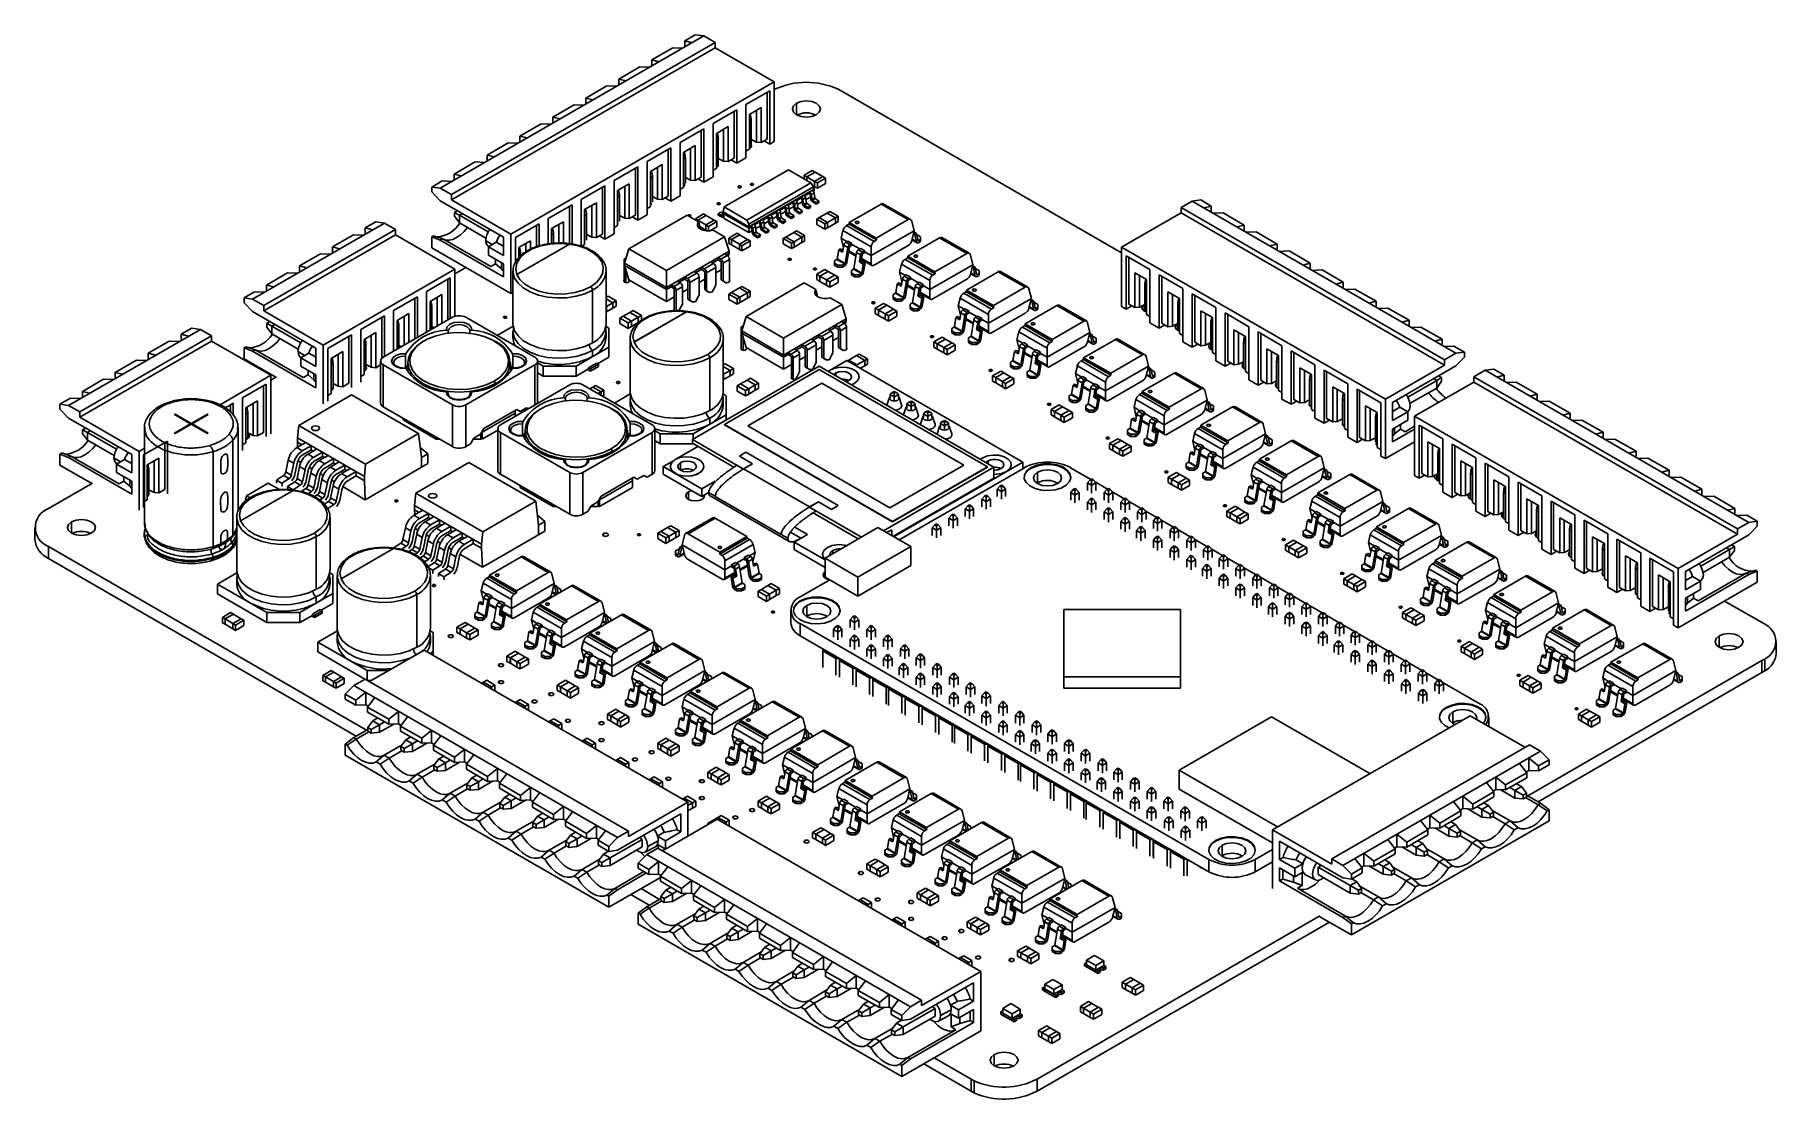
# Model space of a CAD drawing. Header units: millimetres. Extents: x -120 to 67, y -49 to 66.
import ezdxf

# ---------------------------------------------------------------- set-up
doc = ezdxf.new("R2010")
doc.units = ezdxf.units.MM

msp = doc.modelspace()

# ---------------------------------------------------------------- linework, layer by layer
at = {"color": 7, "linetype": 'Continuous', "lineweight": 25}
for p, q in [((-48.11, 65.54), (-76.4, 49.21)), ((-50.16, 65.01), (-49.03, 65.66)), ((-49.03, 65.66), (-48.11, 65.54)), ((-46.91, 64.84), (-48.11, 65.54)), ((-75.19, 48.52), (-46.91, 64.84)), ((-75.19, 47.94), (-46.91, 64.27)), ((-53.7, 62.97), (-51.43, 64.27)), ((-51.43, 64.27), (-50.37, 64.23)), ((-50.16, 65.01), (-49.38, 64.8)), ((-50.16, 65.01), (-50.16, 64.48)), ((-50.1, 64.39), (-50.16, 64.48)), ((-46.91, 64.84), (-46.91, 64.27)), ((-46.91, 64.27), (-40.55, 60.6)), ((-57.23, 60.92), (-54.97, 62.23)), ((-54.97, 62.23), (-53.91, 62.19)), ((-53.7, 62.97), (-53.7, 62.43)), ((-53.7, 62.97), (-52.92, 62.76)), ((-53.63, 62.35), (-53.7, 62.43)), ((-40.55, 60.6), (-68.83, 44.27)), ((-60.77, 58.88), (-58.51, 60.19)), ((-58.51, 60.19), (-57.44, 60.15)), ((-57.23, 60.92), (-57.23, 60.39)), ((-57.23, 60.92), (-56.45, 60.72)), ((-57.17, 60.31), (-57.23, 60.39)), ((-40.55, 54.23), (-40.55, 60.6)), ((-33.38, 59.64), (-33.7, 59.82)), ((-64.3, 56.84), (-62.04, 58.15)), ((-62.04, 58.15), (-60.98, 58.11)), ((-60.77, 58.88), (-60.77, 58.35)), ((-60.77, 58.88), (-59.99, 58.68)), ((-60.7, 58.27), (-60.77, 58.35)), ((-41.04, 59.66), (-43.59, 58.19)), ((-43.59, 52.47), (-43.59, 58.19)), ((-41.32, 54.47), (-41.32, 59.5)), ((-41.04, 53.94), (-41.04, 59.66)), ((-38.17, 58.32), (-38.17, 57.09)), ((-3.28, 42.26), (-33.38, 59.64)), ((-67.84, 54.8), (-65.58, 56.11)), ((-65.58, 56.11), (-64.52, 56.07)), ((-64.3, 56.84), (-64.3, 56.31)), ((-64.3, 56.84), (-63.53, 56.64)), ((-64.24, 56.23), (-64.3, 56.31)), ((-44.58, 57.62), (-47.12, 56.15)), ((-47.12, 50.43), (-47.12, 56.15)), ((-44.86, 52.43), (-44.86, 57.45)), ((-44.58, 51.9), (-44.58, 57.62)), ((-41.97, 57.86), (-43.22, 57.13)), ((-43.22, 53.38), (-43.22, 57.13)), ((-43.02, 56.55), (-43.22, 56.43)), ((-43.13, 57.13), (-43.13, 57.18)), ((-43.02, 53.62), (-43.02, 56.55)), ((-42.46, 54.14), (-42.46, 57.57)), ((-41.97, 54.1), (-41.97, 57.86)), ((-67.84, 54.8), (-67.06, 54.6)), ((-67.84, 54.8), (-67.84, 54.27)), ((-67.77, 54.19), (-67.84, 54.27)), ((-48.11, 55.58), (-50.66, 54.11)), ((-48.39, 50.39), (-48.39, 55.41)), ((-48.11, 49.86), (-48.11, 55.58)), ((-45.5, 55.82), (-46.76, 55.09)), ((-46.76, 51.33), (-46.76, 55.09)), ((-46.56, 54.51), (-46.76, 54.39)), ((-46.67, 55.09), (-46.67, 55.14)), ((-46.56, 51.78), (-46.56, 54.51)), ((-46, 52.1), (-46, 55.53)), ((-45.5, 52.06), (-45.5, 55.82)), ((-43.02, 54.43), (-42.46, 54.14)), ((-41.97, 54.1), (-41.32, 54.47)), ((-41.04, 53.94), (-41.64, 54.29)), ((-40.55, 54.23), (-41.04, 53.94)), ((-71.37, 52.76), (-69.11, 54.07)), ((-71.37, 52.76), (-70.6, 52.56)), ((-71.37, 52.76), (-71.37, 52.23)), ((-69.11, 54.07), (-68.05, 54.03)), ((-51.65, 53.54), (-54.19, 52.07)), ((-51.93, 48.35), (-51.93, 53.37)), ((-51.65, 47.82), (-51.65, 53.54)), ((-50.66, 48.39), (-50.66, 54.11)), ((-49.04, 53.78), (-50.3, 53.05)), ((-50.3, 49.29), (-50.3, 53.05)), ((-50.09, 52.47), (-50.3, 52.35)), ((-50.2, 53.05), (-50.2, 53.1)), ((-50.09, 49.74), (-50.09, 52.47)), ((-49.53, 50.06), (-49.53, 53.49)), ((-49.04, 50.02), (-49.04, 53.78)), ((-46.56, 52.39), (-46, 52.1)), ((-45.5, 52.06), (-44.86, 52.43)), ((-43.59, 52.47), (-44.58, 51.9)), ((-43.59, 53.17), (-43.22, 53.38)), ((-42.46, 54.14), (-41.97, 54.1)), ((-74.91, 50.72), (-72.65, 52.03)), ((-74.91, 50.72), (-74.13, 50.52)), ((-74.91, 50.72), (-74.91, 50.19)), ((-72.65, 52.03), (-71.59, 51.98)), ((-71.31, 52.14), (-71.37, 52.23)), ((-55.18, 51.49), (-57.73, 50.03)), ((-55.46, 46.31), (-55.46, 51.33)), ((-55.18, 45.78), (-55.18, 51.49)), ((-54.19, 46.35), (-54.19, 52.07)), ((-52.57, 51.74), (-53.83, 51.01)), ((-53.83, 47.25), (-53.83, 51.01)), ((-53.74, 51), (-53.74, 51.06)), ((-53.07, 48.02), (-53.07, 51.45)), ((-52.57, 47.98), (-52.57, 51.74)), ((-47.12, 51.13), (-46.76, 51.33)), ((-46, 52.1), (-45.5, 52.06)), ((-39.04, 51.17), (-45.93, 47.19)), ((-44.58, 51.9), (-45.18, 52.25)), ((-36.62, 49.77), (-39.04, 51.17)), ((-36.47, 51.11), (-37.35, 50.6)), ((-37.35, 50.6), (-37.07, 50.43)), ((-37.35, 50.6), (-37.35, 50.19)), ((-37.07, 50.43), (-36.18, 50.94)), ((-37.07, 50.43), (-36.18, 50.94)), ((-36.18, 50.94), (-36.47, 51.11)), ((-35.33, 50.45), (-36.22, 49.94)), ((-35.34, 50.45), (-36.18, 50.94)), ((-36.18, 50.94), (-36.18, 50.94)), ((-35.05, 50.29), (-35.33, 50.45)), ((-77.31, 49.33), (-76.18, 49.98)), ((-77.31, 49.33), (-77.31, 48.8)), ((-77.31, 49.33), (-76.4, 49.21)), ((-76.4, 47.86), (-77.31, 48.8)), ((-75.19, 48.52), (-76.4, 49.21)), ((-76.18, 49.98), (-75.12, 49.94)), ((-74.85, 50.1), (-74.91, 50.19)), ((-58.72, 49.45), (-61.26, 47.98)), ((-59, 44.27), (-59, 49.29)), ((-58.72, 43.74), (-58.72, 49.45)), ((-57.73, 44.31), (-57.73, 50.03)), ((-56.11, 49.69), (-57.37, 48.97)), ((-57.37, 45.21), (-57.37, 48.97)), ((-57.28, 48.96), (-57.28, 49.02)), ((-56.6, 45.98), (-56.6, 49.41)), ((-56.11, 45.94), (-56.11, 49.69)), ((-53.63, 50.43), (-53.83, 50.31)), ((-53.63, 47.7), (-53.63, 50.43)), ((-50.66, 49.09), (-50.3, 49.29)), ((-50.09, 50.35), (-49.53, 50.06)), ((-49.53, 50.06), (-49.04, 50.02)), ((-49.04, 50.02), (-48.39, 50.39)), ((-48.11, 49.86), (-48.71, 50.21)), ((-47.12, 50.43), (-48.11, 49.86)), ((-44.41, 49.28), (-44.41, 49.42)), ((-36.62, 49.77), (-43.5, 45.79)), ((-43.29, 45.35), (-36.34, 49.36)), ((-43.29, 45.07), (-36.29, 49.11)), ((-43.06, 49.54), (-43.06, 49.68)), ((-37.28, 48.38), (-36.79, 48.66)), ((-36.22, 49.94), (-37.07, 50.43)), ((-37.07, 50.43), (-37.07, 50.03)), ((-37.07, 50.43), (-37.07, 50.03)), ((-36.79, 48.82), (-36.75, 48.8)), ((-36.79, 48.66), (-36.79, 48.82)), ((-36.75, 48.64), (-36.79, 48.66)), ((-36.47, 48.97), (-36.75, 48.8)), ((-36.62, 49.77), (-36.34, 49.36)), ((-36.29, 48.69), (-36.58, 48.53)), ((-36.5, 48.99), (-36.47, 48.97)), ((-36.43, 49.5), (-36.22, 49.37)), ((-36.38, 48.9), (-36.29, 48.95)), ((-36.34, 49.36), (-36.29, 49.11)), ((-36.32, 48.8), (-36.29, 48.95)), ((-36.29, 49.11), (-36.29, 48.95)), ((-36.29, 48.69), (-36.21, 48.16)), ((-36.22, 49.94), (-35.93, 49.78)), ((-36.22, 49.94), (-36.22, 49.37)), ((-36.22, 49.37), (-35.93, 49.21)), ((-35.93, 49.78), (-35.05, 50.29)), ((-35.93, 49.78), (-35.93, 49.21)), ((-35.93, 49.21), (-35.05, 49.72)), ((-35.05, 50.29), (-35.05, 49.72)), ((-69.61, 43.94), (-76.4, 47.86)), ((-75.19, 48.52), (-75.19, 47.94)), ((-75.19, 47.94), (-68.83, 44.27)), ((-74.88, 46.61), (-74.55, 46.8)), ((-62.25, 47.41), (-64.8, 45.94)), ((-62.54, 43.25), (-62.54, 47.25)), ((-62.25, 43.21), (-62.25, 47.41)), ((-61.26, 42.97), (-61.26, 47.98)), ((-59.64, 47.65), (-60.9, 46.93)), ((-60.9, 43.17), (-60.9, 46.93)), ((-60.81, 46.92), (-60.81, 46.98)), ((-60.14, 43.94), (-60.14, 47.37)), ((-59.64, 43.9), (-59.64, 47.65)), ((-57.16, 48.39), (-57.37, 48.27)), ((-57.16, 45.66), (-57.16, 48.39)), ((-54.19, 47.04), (-53.83, 47.25)), ((-53.63, 48.31), (-53.07, 48.02)), ((-53.07, 48.02), (-52.57, 47.98)), ((-52.57, 47.98), (-51.93, 48.35)), ((-51.65, 47.82), (-52.25, 48.17)), ((-50.66, 48.39), (-51.65, 47.82)), ((-46.65, 47.47), (-46.65, 47.61)), ((-46.12, 46.28), (-46.04, 46.73)), ((-45.93, 47.19), (-46.04, 46.66)), ((-45.93, 47.19), (-43.5, 45.79)), ((-40.38, 46.74), (-40.35, 46.73)), ((-40.38, 46.59), (-40.38, 46.74)), ((-40.06, 46.89), (-40.35, 46.73)), ((-40.09, 46.91), (-40.06, 46.89)), ((-39.98, 46.82), (-39.48, 47.11)), ((-39.36, 46.71), (-39.85, 46.42)), ((-39.48, 47.26), (-39.45, 47.24)), ((-39.48, 47.11), (-39.48, 47.26)), ((-39.45, 47.09), (-39.48, 47.11)), ((-39.16, 47.41), (-39.45, 47.24)), ((-39.33, 46.49), (-39.4, 47.02)), ((-38.98, 47.14), (-39.27, 46.97)), ((-39.27, 46.97), (-39.2, 46.44)), ((-39.19, 47.43), (-39.16, 47.41)), ((-39.08, 47.34), (-38.58, 47.63)), ((-38.98, 47.14), (-38.91, 46.6)), ((-38.46, 47.23), (-38.96, 46.94)), ((-38.58, 47.78), (-38.55, 47.76)), ((-38.58, 47.63), (-38.58, 47.78)), ((-38.55, 47.61), (-38.58, 47.63)), ((-38.26, 47.93), (-38.55, 47.76)), ((-38.43, 47), (-38.51, 47.54)), ((-38.08, 47.66), (-38.37, 47.49)), ((-38.37, 47.49), (-38.3, 46.95)), ((-38.01, 47.12), (-38.3, 46.95)), ((-38.29, 47.95), (-38.26, 47.93)), ((-37.85, 46.46), (-38.27, 46.74)), ((-37.97, 47.06), (-38.26, 46.89)), ((-38.26, 46.89), (-37.84, 46.61)), ((-38.18, 47.86), (-37.69, 48.15)), ((-38.08, 47.66), (-38.01, 47.12)), ((-37.56, 47.75), (-38.06, 47.46)), ((-37.97, 47.06), (-37.55, 46.78)), ((-37.55, 46.78), (-37.84, 46.61)), ((-37.69, 48.3), (-37.65, 48.28)), ((-37.69, 48.15), (-37.69, 48.3)), ((-37.65, 48.13), (-37.69, 48.15)), ((-37.36, 48.45), (-37.65, 48.28)), ((-37.53, 47.52), (-37.61, 48.06)), ((-37.55, 46.78), (-37.56, 46.63)), ((-37.19, 48.18), (-37.48, 48.01)), ((-37.48, 48.01), (-37.4, 47.47)), ((-37.4, 48.47), (-37.36, 48.45)), ((-37.11, 47.64), (-37.4, 47.47)), ((-36.95, 46.98), (-37.37, 47.26)), ((-37.07, 47.57), (-37.36, 47.41)), ((-37.36, 47.41), (-36.94, 47.13)), ((-37.19, 48.18), (-37.11, 47.64)), ((-36.67, 48.26), (-37.16, 47.98)), ((-37.07, 47.57), (-36.65, 47.3)), ((-36.66, 47.15), (-36.95, 46.98)), ((-36.94, 47.13), (-36.95, 46.98)), ((-36.65, 47.3), (-36.94, 47.13)), ((-36.64, 48.04), (-36.71, 48.58)), ((-36.65, 47.3), (-36.66, 47.15)), ((-36.58, 48.53), (-36.5, 47.99)), ((-36.21, 48.16), (-36.5, 47.99)), ((-36.05, 47.5), (-36.47, 47.78)), ((-36.17, 48.09), (-36.46, 47.93)), ((-36.46, 47.93), (-36.05, 47.65)), ((-36.17, 48.09), (-35.76, 47.82)), ((-35.76, 47.82), (-36.05, 47.65)), ((-35.76, 47.67), (-36.05, 47.5)), ((-36.05, 47.65), (-36.05, 47.5)), ((-35.76, 47.82), (-35.76, 47.67)), ((-29.09, 47.51), (-32.51, 45.54)), ((-26.19, 45.83), (-29.09, 47.51)), ((-25.93, 45.85), (-28.86, 47.54)), ((3.09, 47.13), (4.29, 47.82)), ((3.09, 47.13), (3.09, 46.56)), ((3.09, 47.13), (31.37, 30.8)), ((5.21, 47.94), (4.29, 47.82)), ((32.57, 31.49), (4.29, 47.82)), ((5.21, 47.94), (6.34, 47.29)), ((6.34, 47.29), (5.56, 47.09)), ((6.27, 46.68), (6.34, 46.76)), ((6.34, 47.29), (6.34, 46.76)), ((-82.38, 45.47), (-96.52, 37.31)), ((-84.43, 44.94), (-83.3, 45.59)), ((-84.43, 44.94), (-84.43, 44.41)), ((-84.43, 44.94), (-83.65, 44.74)), ((-83.3, 45.59), (-82.38, 45.47)), ((-81.18, 44.78), (-82.38, 45.47)), ((-74.88, 46.61), (-74.88, 46.2)), ((-74.88, 46.61), (-74.34, 46.31)), ((-74.34, 45.49), (-74.88, 46.2)), ((-74.34, 46.31), (-74.02, 46.49)), ((-74.34, 46.31), (-74.34, 45.49)), ((-71.24, 44.51), (-74.34, 46.31)), ((-74.34, 45.49), (-71.49, 43.84)), ((-65.79, 45.37), (-68.33, 43.9)), ((-66.07, 42.92), (-66.07, 45.21)), ((-65.79, 43.02), (-65.79, 45.37)), ((-64.8, 43.24), (-64.8, 45.94)), ((-63.18, 45.61), (-64.44, 44.89)), ((-64.44, 43.27), (-64.44, 44.89)), ((-64.35, 44.88), (-64.35, 44.94)), ((-63.67, 43.32), (-63.67, 45.33)), ((-63.18, 43.31), (-63.18, 45.61)), ((-60.7, 46.35), (-60.9, 46.23)), ((-60.7, 43.62), (-60.7, 46.35)), ((-57.73, 45), (-57.37, 45.21)), ((-57.16, 46.27), (-56.6, 45.98)), ((-56.6, 45.98), (-56.11, 45.94)), ((-49.9, 46.3), (-56.15, 42.69)), ((-56.11, 45.94), (-55.46, 46.31)), ((-55.18, 45.78), (-55.78, 46.13)), ((-54.19, 46.35), (-55.18, 45.78)), ((-48.67, 45.58), (-49.9, 46.3)), ((-49.79, 46.24), (-49.79, 46.31)), ((-48.14, 46.44), (-49.02, 45.93)), ((-49.02, 45.93), (-48.74, 45.77)), ((-49.02, 45.93), (-49.02, 45.79)), ((-48.74, 45.77), (-47.86, 46.28)), ((-48.74, 45.77), (-47.86, 46.28)), ((-48.74, 45.77), (-48.74, 45.63)), ((-47.89, 45.28), (-48.74, 45.77)), ((-48.74, 45.77), (-48.74, 45.63)), ((-48.54, 45.08), (-47.89, 44.71)), ((-47.86, 46.28), (-48.14, 46.44)), ((-47.01, 45.79), (-47.89, 45.28)), ((-47.89, 45.28), (-47.89, 44.71)), ((-47.89, 45.28), (-47.61, 45.11)), ((-47.01, 45.79), (-47.86, 46.28)), ((-47.86, 46.28), (-47.86, 46.28)), ((-47.61, 45.11), (-46.73, 45.62)), ((-47.61, 45.11), (-47.61, 44.62)), ((-47.46, 44.63), (-46.73, 45.05)), ((-46.73, 45.62), (-47.01, 45.79)), ((-46.73, 45.62), (-46.73, 45.05)), ((-46.28, 46.64), (-46.57, 46.47)), ((-46.56, 46.31), (-46.57, 46.47)), ((-46.57, 46.47), (-46.16, 46.26)), ((-46.15, 46.1), (-46.56, 46.31)), ((-46.28, 46.64), (-46.07, 46.53)), ((-46.11, 46.29), (-46.16, 46.26)), ((-46.04, 46.66), (-43.29, 45.07)), ((-46.04, 46.66), (-46.04, 46.5)), ((-46.04, 46.5), (-43.29, 44.91)), ((-45.93, 45.97), (-46.04, 46.5)), ((-46.03, 46.1), (-45.97, 46.14)), ((-45.98, 46.2), (-45.98, 46.18)), ((-45.98, 46.18), (-45.98, 46.18)), ((-43.29, 44.44), (-45.93, 45.97)), ((-43.29, 45.35), (-43.5, 45.79)), ((-43.29, 44.44), (-43.29, 45.35)), ((-43.29, 44.91), (-43.07, 45.03)), ((-43.07, 45.19), (-43.04, 45.17)), ((-43.07, 45.03), (-43.07, 45.19)), ((-43.04, 45.02), (-43.07, 45.03)), ((-42.75, 45.34), (-43.04, 45.17)), ((-42.92, 44.41), (-43, 44.95)), ((-42.57, 45.07), (-42.86, 44.9)), ((-42.86, 44.9), (-42.79, 44.36)), ((-42.78, 45.36), (-42.75, 45.34)), ((-42.67, 45.27), (-42.18, 45.55)), ((-42.57, 45.07), (-42.5, 44.53)), ((-42.06, 45.15), (-42.55, 44.87)), ((-42.18, 45.71), (-42.14, 45.69)), ((-42.18, 45.55), (-42.18, 45.71)), ((-42.14, 45.53), (-42.18, 45.55)), ((-41.85, 45.86), (-42.14, 45.69)), ((-42.02, 44.93), (-42.1, 45.47)), ((-41.68, 45.58), (-41.97, 45.42)), ((-41.97, 45.42), (-41.89, 44.88)), ((-41.89, 45.88), (-41.85, 45.86)), ((-41.6, 45.05), (-41.89, 44.88)), ((-41.56, 44.98), (-41.85, 44.81)), ((-41.77, 45.79), (-41.28, 46.07)), ((-41.68, 45.58), (-41.6, 45.05)), ((-41.16, 45.67), (-41.65, 45.39)), ((-41.56, 44.98), (-41.14, 44.71)), ((-41.28, 46.23), (-41.24, 46.21)), ((-41.28, 46.07), (-41.28, 46.23)), ((-41.24, 46.05), (-41.28, 46.07)), ((-40.96, 46.37), (-41.24, 46.21)), ((-41.13, 45.45), (-41.2, 45.98)), ((-40.78, 46.1), (-41.07, 45.93)), ((-41.07, 45.93), (-40.99, 45.4)), ((-40.99, 46.39), (-40.96, 46.37)), ((-40.7, 45.57), (-40.99, 45.4)), ((-40.54, 44.91), (-40.96, 45.18)), ((-40.66, 45.5), (-40.95, 45.33)), ((-40.95, 45.33), (-40.54, 45.06)), ((-40.87, 46.3), (-40.38, 46.59)), ((-40.78, 46.1), (-40.7, 45.57)), ((-40.26, 46.19), (-40.75, 45.91)), ((-40.66, 45.5), (-40.25, 45.23)), ((-40.25, 45.23), (-40.54, 45.06)), ((-40.25, 45.08), (-40.54, 44.91)), ((-40.54, 45.06), (-40.54, 44.91)), ((-40.35, 46.57), (-40.38, 46.59)), ((-40.23, 45.97), (-40.3, 46.5)), ((-40.25, 45.23), (-40.25, 45.08)), ((-39.88, 46.62), (-40.17, 46.45)), ((-40.17, 46.45), (-40.1, 45.92)), ((-39.81, 46.09), (-40.1, 45.92)), ((-39.65, 45.43), (-40.06, 45.7)), ((-39.76, 46.02), (-40.05, 45.85)), ((-40.05, 45.85), (-39.64, 45.58)), ((-39.88, 46.62), (-39.81, 46.09)), ((-39.76, 46.02), (-39.35, 45.74)), ((-39.36, 45.59), (-39.65, 45.43)), ((-39.64, 45.58), (-39.65, 45.43)), ((-39.35, 45.74), (-39.64, 45.58)), ((-39.35, 45.74), (-39.36, 45.59)), ((-38.91, 46.6), (-39.2, 46.44)), ((-38.75, 45.95), (-39.17, 46.22)), ((-38.87, 46.54), (-39.16, 46.37)), ((-39.16, 46.37), (-38.74, 46.1)), ((-38.87, 46.54), (-38.45, 46.26)), ((-38.46, 46.11), (-38.75, 45.95)), ((-38.74, 46.1), (-38.75, 45.95)), ((-38.45, 46.26), (-38.74, 46.1)), ((-38.45, 46.26), (-38.46, 46.11)), ((-37.56, 46.63), (-37.85, 46.46)), ((-37.84, 46.61), (-37.85, 46.46)), ((-35.72, 46.05), (-36, 45.88)), ((-36, 45.88), (-35.12, 45.37)), ((-36, 45.88), (-36, 45.31)), ((-36, 45.31), (-35.12, 44.8)), ((-35.72, 46.05), (-34.87, 46.53)), ((-34.84, 45.54), (-35.72, 46.05)), ((-35.12, 45.37), (-34.84, 45.54)), ((-35.12, 45.37), (-35.12, 44.8)), ((-35.12, 44.8), (-34.84, 44.96)), ((-34.59, 46.7), (-34.87, 46.54)), ((-34.87, 46.54), (-34.87, 46.53)), ((-34.87, 46.54), (-33.99, 46.03)), ((-34.87, 46.53), (-33.99, 46.03)), ((-34.84, 45.54), (-33.99, 46.03)), ((-34.84, 45.54), (-34.84, 44.96)), ((-34.84, 44.97), (-33.99, 45.45)), ((-33.7, 46.19), (-34.59, 46.7)), ((-33.99, 46.03), (-33.7, 46.19)), ((-33.99, 46.03), (-33.99, 45.45)), ((-33.99, 46.03), (-33.99, 45.45)), ((-33.99, 45.45), (-33.7, 45.62)), ((-33.99, 45.45), (-33.99, 45.45)), ((-33.7, 46.19), (-33.7, 45.62)), ((-32.79, 45.2), (-32.53, 45.35)), ((-32.79, 45.2), (-29.84, 43.5)), ((-32.53, 45.35), (-32.51, 45.54)), ((-32.53, 45.35), (-29.58, 43.65)), ((-29.61, 43.86), (-32.51, 45.54)), ((-29.61, 43.86), (-26.19, 45.83)), ((-25.8, 45.66), (-25.55, 44.62)), ((3.09, 46.56), (-3.28, 42.88)), ((3.09, 46.56), (31.37, 30.23)), ((7.61, 46.56), (6.55, 46.52)), ((7.61, 46.56), (9.88, 45.25)), ((9.88, 45.25), (9.1, 45.05)), ((9.88, 45.25), (9.88, 44.72)), ((-95.32, 36.61), (-81.18, 44.78)), ((-95.32, 36.04), (-81.18, 44.2)), ((-87.96, 42.9), (-85.7, 44.2)), ((-85.7, 44.2), (-84.64, 44.16)), ((-84.36, 44.32), (-84.43, 44.41)), ((-81.18, 44.78), (-81.18, 44.2)), ((-81.18, 44.2), (-74.81, 40.53)), ((-77.31, 43.98), (-77.11, 44.1)), ((-77.31, 43.98), (-77.31, 42.8)), ((-77.31, 43.98), (-76.4, 43.62)), ((-77.11, 44.1), (-76.13, 43.77)), ((-76.4, 43.62), (-76.13, 43.77)), ((-76.4, 43.62), (-69.61, 39.7)), ((-70.97, 40.79), (-76.13, 43.77)), ((-70.83, 43.15), (-71.52, 43.58)), ((-71.23, 42.92), (-70.38, 43.42)), ((-70.38, 43.42), (-69.67, 43.01)), ((-69.61, 42.89), (-69.67, 43.01)), ((-69.61, 41.98), (-69.61, 43.94)), ((-68.83, 37.9), (-68.83, 44.27)), ((-68.33, 41.26), (-68.33, 43.9)), ((-62.54, 43.21), (-68.17, 39.96)), ((-62.54, 43.2), (-68.17, 39.96)), ((-66.72, 43.57), (-67.97, 42.84)), ((-67.21, 42.4), (-67.21, 43.29)), ((-66.72, 42.67), (-66.72, 43.57)), ((-64.23, 44.31), (-64.44, 44.19)), ((-64.23, 43.29), (-64.23, 44.31)), ((-62.54, 43.2), (-62.54, 43.21)), ((-61.25, 42.97), (-60.9, 43.17)), ((-60.7, 44.23), (-60.14, 43.94)), ((-60.14, 43.94), (-59.64, 43.9)), ((-59.64, 43.9), (-59, 44.27)), ((-58.72, 43.74), (-59.32, 44.08)), ((-57.73, 44.31), (-58.72, 43.74)), ((-52.13, 40.37), (-45.88, 43.98)), ((-47.89, 44.71), (-47.74, 44.62)), ((-45.88, 43.98), (-47.12, 44.69)), ((-45.88, 43.98), (-45.41, 42.44)), ((-44.55, 44.37), (-45.43, 43.86)), ((-45.43, 43.86), (-45.43, 43.28)), ((-45.43, 43.86), (-45.15, 43.69)), ((-45.43, 43.28), (-45.15, 43.12)), ((-45.15, 43.69), (-44.27, 44.2)), ((-45.15, 43.69), (-44.26, 44.2)), ((-44.3, 43.2), (-45.15, 43.69)), ((-45.15, 43.69), (-45.15, 43.12)), ((-45.15, 43.69), (-45.15, 43.12)), ((-45.15, 43.12), (-44.3, 42.63)), ((-45.15, 43.12), (-45.15, 43.12)), ((-44.26, 44.2), (-44.55, 44.37)), ((-43.42, 43.71), (-44.3, 43.2)), ((-44.3, 43.2), (-44.3, 42.63)), ((-44.3, 43.2), (-44.02, 43.04)), ((-43.42, 43.71), (-44.27, 44.2)), ((-44.26, 44.2), (-44.26, 44.2)), ((-44.02, 43.04), (-43.13, 43.55)), ((-44.02, 43.04), (-44.02, 42.47)), ((-44.02, 42.47), (-43.13, 42.98)), ((-43.13, 43.55), (-43.42, 43.71)), ((-42.95, 44.64), (-43.29, 44.44)), ((-43.13, 43.55), (-43.13, 42.98)), ((-42.5, 44.53), (-42.79, 44.36)), ((-42.34, 43.87), (-42.76, 44.15)), ((-42.46, 44.46), (-42.75, 44.3)), ((-42.75, 44.3), (-42.33, 44.02)), ((-42.46, 44.46), (-42.04, 44.19)), ((-42.05, 44.04), (-42.34, 43.87)), ((-42.33, 44.02), (-42.34, 43.87)), ((-42.04, 44.19), (-42.33, 44.02)), ((-42.04, 44.19), (-42.05, 44.04)), ((-41.44, 44.39), (-41.86, 44.67)), ((-41.85, 44.81), (-41.43, 44.54)), ((-41.15, 44.56), (-41.44, 44.39)), ((-41.43, 44.54), (-41.44, 44.39)), ((-41.14, 44.71), (-41.43, 44.54)), ((-41.14, 44.71), (-41.15, 44.56)), ((-39.31, 43.97), (-39.59, 43.81)), ((-39.59, 43.81), (-39.59, 43.24)), ((-39.59, 43.81), (-38.71, 43.3)), ((-39.59, 43.24), (-38.71, 42.73)), ((-39.31, 43.97), (-38.46, 44.46)), ((-38.43, 43.46), (-39.31, 43.97)), ((-38.71, 43.3), (-38.43, 43.46)), ((-38.71, 43.3), (-38.71, 42.73)), ((-38.18, 44.63), (-38.46, 44.46)), ((-38.46, 44.46), (-37.58, 43.95)), ((-38.46, 44.46), (-38.46, 44.46)), ((-38.46, 44.46), (-37.58, 43.95)), ((-38.43, 43.46), (-37.58, 43.95)), ((-38.43, 43.46), (-38.43, 42.89)), ((-38.43, 42.89), (-37.58, 43.38)), ((-37.3, 44.12), (-38.18, 44.63)), ((-37.58, 43.95), (-37.3, 44.12)), ((-37.58, 43.95), (-37.58, 43.38)), ((-37.58, 43.95), (-37.58, 43.38)), ((-37.58, 43.38), (-37.3, 43.54)), ((-37.58, 43.38), (-37.58, 43.38)), ((-37.3, 44.12), (-37.3, 43.54)), ((-33.18, 44.67), (-33.38, 43.84)), ((-33.38, 43.84), (-32.75, 43.48)), ((-33.14, 42.83), (-33.38, 43.84)), ((-33.09, 43.09), (-33.22, 42.33)), ((-30.14, 42.92), (-33.18, 44.67)), ((-32.67, 42.84), (-33.09, 43.09)), ((-32.89, 43.4), (-32.65, 43.54)), ((-32.46, 43.16), (-32.89, 43.4)), ((-32.65, 43.54), (-32.22, 43.29)), ((-32.22, 43.29), (-32.46, 43.16)), ((-32.46, 42.94), (-32.22, 43.08)), ((-32.24, 43.18), (-32.22, 43.29)), ((-32.24, 43.18), (-31.38, 42.69)), ((-32.24, 43.18), (-32.22, 43.08)), ((-30.14, 41.97), (-25.55, 44.62)), ((-29.58, 43.65), (-29.84, 43.5)), ((-26.19, 43.06), (-29.84, 40.96)), ((-29.61, 43.86), (-29.58, 43.65)), ((-22.81, 43.88), (-26.22, 41.91)), ((-25.8, 43.59), (-25.55, 44.62)), ((-25.78, 43.67), (-25.24, 43.36)), ((-25.76, 43.74), (-25.31, 43.48)), ((-25.47, 44.24), (-25.62, 44.33)), ((-25.57, 44.52), (-25.29, 44.35)), ((-25.29, 44.35), (-25.47, 44.24)), ((-25.31, 43.48), (-25.47, 44.24)), ((-25.29, 44.35), (-25.12, 43.57)), ((-25.21, 44.19), (-25.25, 44.19)), ((-25.21, 44.19), (-24.85, 43.99)), ((-25.12, 43.58), (-25.1, 43.56)), ((-25.1, 43.56), (-24.85, 43.7)), ((-24.85, 43.49), (-25.04, 43.38)), ((-24.85, 43.49), (-24.85, 43.99)), ((-19.91, 42.21), (-22.81, 43.88)), ((-19.64, 42.22), (-22.57, 43.91)), ((9.81, 44.64), (9.88, 44.72)), ((11.15, 44.52), (10.09, 44.48)), ((11.15, 44.52), (13.41, 43.21)), ((13.41, 43.21), (12.63, 43.01)), ((13.41, 43.21), (13.41, 42.68)), ((-91.5, 40.86), (-89.24, 42.16)), ((-89.24, 42.16), (-88.18, 42.12)), ((-87.96, 42.9), (-87.96, 42.37)), ((-87.96, 42.9), (-87.19, 42.69)), ((-87.9, 42.28), (-87.96, 42.37)), ((-77.31, 42.8), (-68.83, 37.9)), ((-71.25, 42.97), (-71.21, 42.94)), ((-71.23, 42.02), (-71.23, 42.92)), ((-69.61, 41.98), (-71.23, 42.92)), ((-69.61, 41.09), (-71.23, 42.02)), ((-70.46, 41.57), (-70.46, 41.08)), ((-69.82, 41.21), (-69.82, 40.55)), ((-67.97, 41.78), (-67.97, 42.84)), ((-67.77, 42.26), (-67.97, 42.15)), ((-67.88, 42.84), (-67.88, 42.9)), ((-67.77, 41.96), (-67.77, 42.26)), ((-56.67, 41.48), (-56.67, 39.17)), ((-56.15, 42.69), (-56.62, 41.15)), ((-56.62, 41.15), (-52.13, 38.56)), ((-56.62, 41.15), (-56.62, 40.92)), ((-56.45, 41.73), (-56.6, 41.64)), ((-56.15, 42.69), (-52.13, 40.37)), ((-52.13, 38.56), (-45.41, 42.44)), ((-47.07, 41.13), (-48.06, 40.55)), ((-47.38, 41.3), (-47.07, 41.13)), ((-47.17, 41.19), (-46.58, 41.53)), ((-46.58, 41.53), (-46.58, 41.76)), ((-46.58, 41.76), (-46.27, 41.58)), ((-46.27, 41.35), (-46.58, 41.53)), ((-45.6, 41.97), (-46.27, 41.58)), ((-46.24, 39.39), (-46.24, 41.29)), ((-45.36, 41.56), (-46.03, 41.17)), ((-46.03, 41.17), (-46.03, 39.27)), ((-45.91, 42.15), (-45.6, 41.97)), ((-45.71, 42.03), (-45.41, 42.2)), ((-45.51, 41.9), (-45.41, 42.2)), ((-45.41, 42.44), (-45.41, 42.2)), ((-45.36, 41.56), (-45.36, 39.17)), ((-44.3, 42.63), (-44.02, 42.47)), ((-39.02, 41.5), (-39.02, 41.65)), ((-38.71, 42.73), (-38.43, 42.89)), ((-33.83, 41.57), (-34.08, 41.43)), ((-34.08, 41.43), (-34.08, 40.93)), ((-33.72, 40.94), (-34.08, 41.15)), ((-32.99, 41.08), (-33.83, 41.57)), ((-33.64, 42.58), (-33.81, 41.61)), ((-32.96, 41.12), (-33.81, 41.61)), ((-33.64, 42.58), (-33.46, 42.69)), ((-33.22, 42.33), (-33.64, 42.58)), ((-33.46, 42.69), (-33.19, 42.53)), ((-32.67, 42.84), (-32.96, 41.12)), ((-32.77, 41.25), (-32.49, 42.9)), ((-32.58, 42.37), (-31.79, 41.91)), ((-32.56, 42.48), (-31.77, 42.02)), ((-31.72, 42.3), (-32.01, 40.58)), ((-31.72, 42.3), (-31.3, 42.05)), ((-31.28, 42.75), (-31.51, 42.61)), ((-31.51, 42.61), (-31.09, 42.36)), ((-31.3, 42.05), (-31.42, 41.3)), ((-31.42, 41.3), (-31.24, 41.41)), ((-31.42, 41.3), (-31, 41.05)), ((-30.85, 42.5), (-31.28, 42.75)), ((-31.24, 41.41), (-31.12, 42.11)), ((-30.81, 41.16), (-31.24, 41.41)), ((-31.21, 41.58), (-30.07, 40.92)), ((-31.19, 41.68), (-30.14, 41.08)), ((-31.09, 42.36), (-30.85, 42.5)), ((-31.09, 42.15), (-30.85, 42.29)), ((-31, 41.05), (-30.81, 41.16)), ((-30.97, 40.22), (-30.81, 41.16)), ((-30.86, 42.39), (-30.85, 42.5)), ((-30.86, 42.39), (-30.14, 41.97)), ((-30.85, 42.29), (-30.86, 42.39)), ((-30.14, 42.92), (-30.14, 41.08)), ((-26.5, 41.57), (-26.24, 41.72)), ((-26.5, 41.57), (-23.55, 39.87)), ((-26.24, 41.72), (-26.22, 41.91)), ((-26.24, 41.72), (-23.29, 40.02)), ((-23.32, 40.24), (-26.22, 41.91)), ((-23.32, 40.24), (-19.91, 42.21)), ((-19.51, 42.03), (-19.26, 41)), ((25.01, 26.56), (-3.28, 42.88)), ((-3.28, 36.51), (-3.28, 42.88)), ((-0.24, 40.47), (-2.78, 41.94)), ((-2.78, 36.23), (-2.78, 41.94)), ((-2.5, 41.78), (-2.5, 36.76)), ((13.35, 42.59), (13.41, 42.68)), ((14.68, 42.48), (13.62, 42.43)), ((14.68, 42.48), (16.95, 41.17)), ((16.95, 41.17), (16.17, 40.96)), ((16.95, 41.17), (16.95, 40.64)), ((-95.03, 38.82), (-92.77, 40.12)), ((-92.77, 40.12), (-91.71, 40.08)), ((-91.5, 40.86), (-91.5, 40.33)), ((-91.5, 40.86), (-90.72, 40.65)), ((-91.43, 40.24), (-91.5, 40.33)), ((-74.81, 40.53), (-88.95, 32.37)), ((-75.31, 39.59), (-77.85, 38.12)), ((-75.59, 35.06), (-75.59, 39.43)), ((-75.31, 35.22), (-75.31, 39.59)), ((-73.66, 40.69), (-74.81, 40.02)), ((-74.81, 35.47), (-74.81, 40.53)), ((-70.97, 40.79), (-70.46, 41.08)), ((-69.82, 40.55), (-70.46, 41.08)), ((-69.61, 40.31), (-69.82, 40.55)), ((-69.61, 39.7), (-69.61, 41.09)), ((-68.59, 40.31), (-68.59, 34.66)), ((-68.59, 40.31), (-68.58, 40.19)), ((-68.29, 40.57), (-68.29, 40.56)), ((-68.17, 39.96), (-68.17, 39.96)), ((-58.59, 40.31), (-58.59, 40.4)), ((-58.59, 34.66), (-58.59, 40.31)), ((-56.62, 40.92), (-52.13, 38.32)), ((-56.15, 39.38), (-56.62, 40.92)), ((-56.47, 39.07), (-56.47, 40.42)), ((-52.13, 37.06), (-56.15, 39.38)), ((-56.12, 39.26), (-56.14, 39.22)), ((-56.08, 39.34), (-56.09, 39.31)), ((-52.13, 40.37), (-52.13, 37.06)), ((-50.96, 39.24), (-50.65, 39.06)), ((-50.76, 39.12), (-50.17, 39.46)), ((-50.17, 39.46), (-50.17, 39.7)), ((-50.17, 39.7), (-49.85, 39.52)), ((-49.85, 39.28), (-50.17, 39.46)), ((-48.86, 40.09), (-49.85, 39.52)), ((-48.62, 39.67), (-49.61, 39.1)), ((-49.18, 40.27), (-48.86, 40.09)), ((-48.97, 40.15), (-48.37, 40.5)), ((-48.62, 39.67), (-48.62, 37.76)), ((-48.02, 39.43), (-48.62, 39.08)), ((-48.37, 40.5), (-48.37, 40.73)), ((-48.37, 40.73), (-48.06, 40.55)), ((-48.06, 40.32), (-48.37, 40.5)), ((-48.02, 38.35), (-48.02, 40.26)), ((-46.83, 40.71), (-47.82, 40.14)), ((-47.82, 40.14), (-47.82, 38.23)), ((-46.83, 40.71), (-46.83, 38.8)), ((-46.24, 40.46), (-46.83, 40.12)), ((-46.24, 39.39), (-46.03, 39.27)), ((-45.94, 39.18), (-46.24, 39.39)), ((-46.03, 39.27), (-45.74, 39.06)), ((-36.32, 40.47), (-36.32, 40.61)), ((-35.12, 40.48), (-36, 39.97)), ((-36, 39.97), (-35.65, 39.76)), ((-36, 39.97), (-36, 39.4)), ((-36, 39.4), (-35.65, 39.19)), ((-35.65, 39.76), (-34.77, 40.27)), ((-35.65, 39.76), (-34.76, 40.27)), ((-35.65, 39.76), (-35.65, 39.19)), ((-34.94, 39.36), (-35.65, 39.76)), ((-35.65, 39.76), (-35.65, 39.19)), ((-34.76, 40.27), (-35.12, 40.48)), ((-34.06, 39.87), (-34.94, 39.36)), ((-34.94, 39.36), (-34.94, 38.78)), ((-34.94, 39.36), (-34.59, 39.15)), ((-34.06, 39.87), (-34.77, 40.27)), ((-34.76, 40.27), (-34.76, 40.27)), ((-34.59, 39.15), (-33.7, 39.66)), ((-33.72, 40.73), (-34.08, 40.93)), ((-33.7, 39.66), (-34.06, 39.87)), ((-33.72, 40.94), (-33.23, 40.94)), ((-33.72, 40.73), (-33.72, 40.94)), ((-33.23, 40.73), (-33.72, 40.73)), ((-33.7, 39.66), (-33.7, 39.09)), ((-32.99, 41.08), (-33.23, 40.94)), ((-33.23, 40.94), (-33.23, 40.73)), ((-33.23, 40.73), (-33.04, 40.84)), ((-32.04, 40.53), (-32.28, 40.39)), ((-32.28, 39.9), (-32.28, 40.39)), ((-32.28, 40.11), (-31.93, 39.9)), ((-32.28, 39.9), (-31.93, 39.69)), ((-32.04, 40.53), (-31.19, 40.04)), ((-32.01, 40.58), (-31.16, 40.09)), ((-31.43, 39.9), (-31.93, 39.9)), ((-31.93, 39.9), (-31.93, 39.69)), ((-31.93, 39.69), (-31.43, 39.69)), ((-31.19, 40.04), (-31.43, 39.9)), ((-31.43, 39.69), (-31.43, 39.9)), ((-31.43, 39.69), (-31.25, 39.8)), ((-31, 41.05), (-31.16, 40.09)), ((-26.89, 41.04), (-27.1, 40.21)), ((-27.1, 40.21), (-26.47, 39.85)), ((-26.85, 39.2), (-27.1, 40.21)), ((-26.81, 39.46), (-26.93, 38.71)), ((-23.86, 39.29), (-26.89, 41.04)), ((-26.38, 39.21), (-26.81, 39.46)), ((-26.6, 39.77), (-26.36, 39.91)), ((-26.17, 39.53), (-26.6, 39.77)), ((-26.48, 37.62), (-26.2, 39.27)), ((-26.36, 39.91), (-25.94, 39.66)), ((-25.94, 39.66), (-26.17, 39.53)), ((-26.17, 39.31), (-25.94, 39.45)), ((-25.95, 39.55), (-25.94, 39.66)), ((-25.95, 39.55), (-25.09, 39.06)), ((-25.95, 39.55), (-25.94, 39.45)), ((-23.86, 38.34), (-19.26, 41)), ((-23.86, 39.29), (-23.86, 37.45)), ((-23.29, 40.02), (-23.55, 39.87)), ((-19.91, 39.43), (-23.55, 37.33)), ((-23.32, 40.24), (-23.29, 40.02)), ((-16.52, 40.25), (-19.93, 38.28)), ((-19.51, 39.96), (-19.26, 41)), ((-19.49, 40.05), (-18.95, 39.73)), ((-19.48, 40.11), (-19.03, 39.85)), ((-19.19, 40.61), (-19.33, 40.7)), ((-19.29, 40.89), (-19, 40.72)), ((-19, 40.72), (-19.19, 40.61)), ((-19.03, 39.85), (-19.19, 40.61)), ((-19, 40.72), (-18.84, 39.94)), ((-18.92, 40.56), (-18.97, 40.56)), ((-18.92, 40.56), (-18.57, 40.36)), ((-18.84, 39.95), (-18.81, 39.93)), ((-18.81, 39.93), (-18.57, 40.07)), ((-18.57, 39.86), (-18.75, 39.75)), ((-18.57, 39.86), (-18.57, 40.36)), ((-13.62, 38.58), (-16.52, 40.25)), ((-13.36, 38.59), (-16.29, 40.28)), ((-0.6, 39.42), (-1.86, 40.14)), ((-1.86, 36.39), (-1.86, 40.14)), ((-1.36, 39.86), (-1.36, 36.43)), ((-0.69, 39.47), (-0.69, 39.41)), ((-0.6, 35.66), (-0.6, 39.42)), ((-0.24, 34.76), (-0.24, 40.47)), ((3.3, 38.43), (0.75, 39.9)), ((0.75, 34.19), (0.75, 39.9)), ((1.04, 39.74), (1.04, 34.72)), ((16.88, 40.55), (16.95, 40.64)), ((18.22, 40.43), (17.16, 40.39)), ((18.22, 40.43), (20.48, 39.13)), ((-97.44, 37.43), (-96.31, 38.08)), ((-97.44, 37.43), (-97.44, 36.9)), ((-97.44, 37.43), (-96.52, 37.31)), ((-96.31, 38.08), (-95.25, 38.04)), ((-95.03, 38.82), (-95.03, 38.29)), ((-95.03, 38.82), (-94.26, 38.61)), ((-94.97, 38.2), (-95.03, 38.29)), ((-78.84, 37.55), (-81.39, 36.08)), ((-79.12, 33.02), (-79.12, 37.39)), ((-78.84, 33.18), (-78.84, 37.55)), ((-77.85, 33.75), (-77.85, 38.12)), ((-76.23, 37.79), (-77.49, 37.06)), ((-76.73, 34.4), (-76.73, 37.51)), ((-76.23, 34.69), (-76.23, 37.79)), ((-68.59, 38.04), (-68.83, 37.9)), ((-60.05, 38.27), (-60.05, 32.62)), ((-58.39, 37.63), (-58.59, 37.51)), ((-57.5, 37.12), (-58.39, 37.63)), ((-56.14, 39.17), (-56.14, 39.22)), ((-52.13, 38.32), (-51.63, 38.61)), ((-51.29, 37.54), (-52.13, 37.06)), ((-51.63, 38.85), (-51.63, 38.61)), ((-51.32, 38.67), (-51.63, 38.85)), ((-51.63, 38.61), (-51.32, 38.43)), ((-50.65, 39.06), (-51.32, 38.67)), ((-51.29, 36.06), (-51.29, 38.37)), ((-50.41, 38.64), (-51.08, 38.25)), ((-51.08, 38.25), (-51.08, 36.06)), ((-50.41, 38.64), (-50.41, 36.75)), ((-49.82, 38.39), (-50.41, 38.05)), ((-49.82, 37.31), (-49.82, 39.22)), ((-49.61, 39.1), (-49.61, 37.19)), ((-48.91, 37.23), (-48.62, 37.76)), ((-48.02, 38.35), (-47.82, 38.23)), ((-47.74, 38.14), (-48.02, 38.35)), ((-47.82, 38.23), (-47.53, 38.03)), ((-47.16, 38.19), (-47.14, 38.22)), ((-47.16, 38.19), (-47.16, 38.13)), ((-47.11, 38.27), (-46.83, 38.8)), ((-45.15, 38.01), (-45.43, 37.85)), ((-45.43, 37.85), (-44.55, 37.34)), ((-45.43, 37.85), (-45.43, 37.28)), ((-44.3, 38.5), (-45.15, 38.01)), ((-44.26, 37.5), (-45.15, 38.01)), ((-44.55, 37.34), (-44.26, 37.5)), ((-44.02, 38.66), (-44.3, 38.5)), ((-43.42, 37.99), (-44.3, 38.5)), ((-44.3, 38.5), (-44.3, 38.5)), ((-44.3, 38.5), (-43.42, 37.99)), ((-43.42, 37.99), (-44.26, 37.5)), ((-44.26, 37.5), (-44.26, 36.93)), ((-44.26, 36.93), (-43.42, 37.42)), ((-43.13, 38.15), (-44.02, 38.66)), ((-37.33, 39.04), (-43.58, 35.44)), ((-43.42, 37.99), (-43.13, 38.15)), ((-43.42, 37.99), (-43.42, 37.42)), ((-43.42, 37.99), (-43.42, 37.42)), ((-43.42, 37.42), (-43.13, 37.58)), ((-43.42, 37.42), (-43.42, 37.42)), ((-43.13, 38.15), (-43.13, 37.58)), ((-36.09, 38.33), (-37.33, 39.04)), ((-35.65, 39.19), (-34.94, 38.79)), ((-35.65, 39.19), (-35.65, 39.19)), ((-34.94, 38.78), (-34.59, 38.58)), ((-34.59, 39.15), (-34.59, 38.58)), ((-34.59, 38.58), (-33.7, 39.09)), ((-33.31, 36.72), (-34.55, 37.44)), ((-27.55, 37.94), (-27.79, 37.8)), ((-27.79, 37.8), (-27.79, 37.3)), ((-27.44, 37.31), (-27.79, 37.52)), ((-26.7, 37.45), (-27.55, 37.94)), ((-27.36, 38.95), (-27.52, 37.98)), ((-26.67, 37.49), (-27.52, 37.98)), ((-27.36, 38.95), (-27.17, 39.06)), ((-26.93, 38.71), (-27.36, 38.95)), ((-27.17, 39.06), (-26.9, 38.9)), ((-26.7, 37.45), (-26.94, 37.31)), ((-26.38, 39.21), (-26.67, 37.49)), ((-26.29, 38.74), (-25.5, 38.28)), ((-26.27, 38.85), (-25.48, 38.39)), ((-25.43, 38.67), (-25.72, 36.95)), ((-25.43, 38.67), (-25.01, 38.42)), ((-24.99, 39.12), (-25.23, 38.98)), ((-25.23, 38.98), (-24.8, 38.73)), ((-25.01, 38.42), (-25.14, 37.67)), ((-25.14, 37.67), (-24.95, 37.78)), ((-25.14, 37.67), (-24.71, 37.42)), ((-24.57, 38.87), (-24.99, 39.12)), ((-24.95, 37.78), (-24.83, 38.48)), ((-24.52, 37.53), (-24.95, 37.78)), ((-24.92, 37.95), (-23.79, 37.29)), ((-24.9, 38.05), (-23.86, 37.45)), ((-24.71, 37.42), (-24.88, 36.46)), ((-24.8, 38.73), (-24.57, 38.87)), ((-24.8, 38.52), (-24.57, 38.66)), ((-24.71, 37.42), (-24.52, 37.53)), ((-24.68, 36.59), (-24.52, 37.53)), ((-24.58, 38.76), (-24.57, 38.87)), ((-24.58, 38.76), (-23.86, 38.34)), ((-24.57, 38.66), (-24.58, 38.76)), ((-20.61, 37.41), (-20.81, 36.58)), ((-17.57, 35.66), (-20.61, 37.41)), ((-20.21, 37.94), (-19.96, 38.09)), ((-20.21, 37.94), (-17.26, 36.24)), ((-19.96, 38.09), (-19.93, 38.28)), ((-19.96, 38.09), (-17.01, 36.39)), ((-17.03, 36.61), (-19.93, 38.28)), ((-17.03, 36.61), (-13.62, 38.58)), ((-13.23, 38.4), (-12.97, 37.37)), ((-0.8, 36.01), (-0.8, 38.84)), ((-0.6, 38.72), (-0.8, 38.84)), ((2.94, 37.38), (1.68, 38.1)), ((1.68, 34.35), (1.68, 38.1)), ((2.17, 37.82), (2.17, 34.39)), ((2.85, 37.43), (2.85, 37.37)), ((2.94, 33.62), (2.94, 37.38)), ((3.3, 32.72), (3.3, 38.43)), ((6.83, 36.39), (4.29, 37.86)), ((4.29, 32.15), (4.29, 37.86)), ((4.57, 37.7), (4.57, 32.68)), ((20.48, 39.13), (19.7, 38.92)), ((20.42, 38.51), (20.48, 38.6)), ((20.48, 39.13), (20.48, 38.6)), ((21.75, 38.39), (20.69, 38.35)), ((21.75, 38.39), (24.02, 37.09)), ((-96.52, 35.96), (-97.44, 36.9)), ((-95.32, 36.61), (-96.52, 37.31)), ((-89.73, 32.04), (-96.52, 35.96)), ((-95.32, 36.61), (-95.32, 36.04)), ((-95.32, 36.04), (-88.95, 32.37)), ((-82.38, 35.51), (-84.92, 34.04)), ((-82.38, 31.14), (-82.38, 35.51)), ((-81.39, 31.71), (-81.39, 36.08)), ((-79.77, 35.75), (-81.03, 35.02)), ((-79.77, 32.65), (-79.77, 35.75)), ((-77.49, 33.96), (-77.49, 37.06)), ((-77.29, 36.48), (-77.49, 36.37)), ((-77.4, 37.06), (-77.4, 37.12)), ((-77.29, 34.08), (-77.29, 36.48)), ((-58.59, 37.34), (-57.86, 36.91)), ((-58.59, 37.34), (-57.86, 36.91)), ((-58.56, 36.5), (-58.59, 36.52)), ((-58.59, 36.49), (-58.56, 36.5)), ((-58.59, 35.92), (-58.56, 35.93)), ((-58.56, 36.5), (-57.86, 36.91)), ((-58.56, 36.5), (-58.56, 35.93)), ((-58.56, 35.93), (-57.86, 36.34)), ((-57.86, 36.91), (-57.5, 37.12)), ((-57.86, 36.91), (-57.86, 36.34)), ((-57.86, 36.91), (-57.86, 36.34)), ((-57.86, 36.34), (-57.5, 36.55)), ((-57.86, 36.34), (-57.86, 36.34)), ((-57.5, 37.12), (-57.5, 36.55)), ((-56.75, 35.46), (-56.04, 35.87)), ((-55.69, 36.07), (-56.04, 35.87)), ((-56.04, 35.87), (-55.16, 35.36)), ((-56.04, 35.87), (-56.04, 35.87)), ((-56.04, 35.87), (-55.16, 35.36)), ((-54.81, 35.56), (-55.69, 36.07)), ((-49.97, 35.95), (-55.6, 32.7)), ((-49.97, 35.95), (-55.6, 32.71)), ((-55.16, 35.36), (-54.81, 35.56)), ((-54.81, 35.56), (-54.81, 34.99)), ((-50.75, 36.11), (-50.73, 36.15)), ((-50.75, 36.11), (-50.75, 36.06)), ((-50.73, 36.18), (-50.72, 36.13)), ((-50.71, 36.19), (-50.41, 36.75)), ((-49.97, 35.95), (-49.97, 35.95)), ((-49.82, 37.31), (-49.61, 37.19)), ((-49.53, 37.11), (-49.82, 37.31)), ((-49.61, 37.19), (-49.33, 36.99)), ((-48.95, 37.15), (-48.93, 37.19)), ((-48.95, 37.15), (-48.95, 37.09)), ((-45.43, 37.28), (-44.55, 36.77)), ((-44.55, 37.34), (-44.55, 36.77)), ((-44.55, 36.77), (-44.26, 36.93)), ((-39.56, 33.11), (-33.31, 36.72)), ((-33.31, 36.72), (-32.84, 35.18)), ((-30.04, 36.84), (-30.04, 36.98)), ((-28.83, 36.85), (-29.72, 36.34)), ((-29.72, 36.34), (-29.36, 36.14)), ((-29.72, 36.34), (-29.72, 35.77)), ((-29.72, 35.77), (-29.36, 35.56)), ((-29.36, 36.14), (-28.48, 36.65)), ((-29.36, 36.13), (-28.48, 36.64)), ((-29.36, 36.14), (-29.36, 35.56)), ((-29.36, 36.13), (-29.36, 35.56)), ((-28.66, 35.73), (-29.36, 36.13)), ((-29.36, 35.56), (-28.66, 35.16)), ((-29.36, 35.56), (-29.36, 35.56)), ((-28.48, 36.65), (-28.83, 36.85)), ((-27.77, 36.24), (-28.66, 35.73)), ((-28.66, 35.73), (-28.3, 35.52)), ((-28.66, 35.73), (-28.66, 35.16)), ((-28.48, 36.65), (-28.48, 36.64)), ((-27.77, 36.24), (-28.48, 36.64)), ((-28.3, 35.52), (-27.42, 36.03)), ((-28.3, 35.52), (-28.3, 34.95)), ((-27.44, 37.1), (-27.79, 37.3)), ((-27.42, 36.03), (-27.77, 36.24)), ((-27.44, 37.31), (-26.94, 37.31)), ((-27.44, 37.1), (-27.44, 37.31)), ((-26.94, 37.1), (-27.44, 37.1)), ((-27.42, 36.03), (-27.42, 35.46)), ((-26.94, 37.31), (-26.94, 37.1)), ((-26.94, 37.1), (-26.76, 37.21)), ((-25.75, 36.9), (-25.99, 36.77)), ((-25.99, 36.27), (-25.99, 36.77)), ((-25.99, 36.48), (-25.64, 36.28)), ((-25.99, 36.27), (-25.64, 36.06)), ((-25.75, 36.9), (-24.9, 36.42)), ((-25.72, 36.95), (-24.88, 36.46)), ((-25.14, 36.28), (-25.64, 36.28)), ((-25.64, 36.28), (-25.64, 36.06)), ((-25.64, 36.06), (-25.14, 36.06)), ((-24.9, 36.42), (-25.14, 36.28)), ((-25.14, 36.06), (-25.14, 36.28)), ((-25.14, 36.06), (-24.96, 36.17)), ((-20.81, 36.58), (-20.18, 36.22)), ((-20.56, 35.57), (-20.81, 36.58)), ((-20.52, 35.83), (-20.65, 35.08)), ((-20.1, 35.58), (-20.52, 35.83)), ((-20.1, 35.58), (-20.39, 33.86)), ((-20.31, 36.14), (-20.08, 36.28)), ((-19.89, 35.9), (-20.31, 36.14)), ((-20.19, 34), (-19.92, 35.64)), ((-20.08, 36.28), (-19.65, 36.03)), ((-19.65, 36.03), (-19.89, 35.9)), ((-19.89, 35.69), (-19.65, 35.82)), ((-19.66, 35.92), (-19.65, 36.03)), ((-19.66, 35.92), (-18.81, 35.43)), ((-19.66, 35.92), (-19.65, 35.82)), ((-17.57, 34.71), (-12.97, 37.37)), ((-17.57, 35.66), (-17.57, 33.82)), ((-17.01, 36.39), (-17.26, 36.24)), ((-13.62, 35.8), (-17.26, 33.7)), ((-17.03, 36.61), (-17.01, 36.39)), ((-10.23, 36.62), (-13.65, 34.65)), ((-13.23, 36.33), (-12.97, 37.37)), ((-13.21, 36.42), (-12.67, 36.11)), ((-13.19, 36.48), (-12.74, 36.22)), ((-12.9, 36.98), (-13.05, 37.07)), ((-13, 37.26), (-12.71, 37.09)), ((-12.71, 37.09), (-12.9, 36.98)), ((-12.74, 36.22), (-12.9, 36.98)), ((-12.71, 37.09), (-12.55, 36.31)), ((-12.64, 36.93), (-12.68, 36.93)), ((-12.64, 36.93), (-12.28, 36.73)), ((-12.55, 36.32), (-12.52, 36.3)), ((-12.52, 36.3), (-12.28, 36.44)), ((-12.28, 36.23), (-12.47, 36.12)), ((-12.28, 36.23), (-12.28, 36.73)), ((-7.33, 34.95), (-10.23, 36.62)), ((-7.07, 34.96), (-10, 36.66)), ((-2.78, 36.23), (-3.28, 36.51)), ((-2.18, 36.58), (-2.78, 36.23)), ((-2.5, 36.76), (-1.86, 36.39)), ((-1.36, 36.43), (-1.86, 36.39)), ((-1.36, 36.43), (-0.8, 36.72)), ((-0.88, 36.05), (-0.88, 36.68)), ((-0.6, 35.66), (-0.24, 35.45)), ((2.73, 33.96), (2.73, 36.8)), ((2.94, 36.68), (2.73, 36.8)), ((6.47, 35.34), (5.22, 36.06)), ((5.22, 32.31), (5.22, 36.06)), ((5.71, 35.78), (5.71, 32.35)), ((6.83, 30.68), (6.83, 36.39)), ((10.37, 34.35), (7.82, 35.82)), ((7.82, 30.11), (7.82, 35.82)), ((8.11, 35.66), (8.11, 30.64)), ((24.02, 37.09), (23.24, 36.88)), ((23.95, 36.47), (24.02, 36.56)), ((24.02, 37.09), (24.02, 36.56)), ((25.29, 36.35), (24.23, 36.31)), ((25.29, 36.35), (27.55, 35.05)), ((-102.13, 34.06), (-116.28, 25.9)), ((-104.18, 33.53), (-103.05, 34.19)), ((-103.05, 34.19), (-102.13, 34.06)), ((-100.93, 33.37), (-102.13, 34.06)), ((-95, 34.71), (-94.68, 34.89)), ((-95, 34.71), (-94.47, 34.4)), ((-95, 34.71), (-95, 34.3)), ((-94.47, 33.59), (-95, 34.3)), ((-94.47, 34.4), (-94.15, 34.59)), ((-91.36, 32.61), (-94.47, 34.4)), ((-94.47, 34.4), (-94.47, 33.59)), ((-84.92, 28.41), (-84.92, 34.04)), ((-83.3, 33.71), (-84.56, 32.98)), ((-83.3, 29.95), (-83.3, 33.71)), ((-82.66, 30.95), (-82.66, 35.35)), ((-75.07, 35.36), (-82.5, 31.07)), ((-81.03, 31.92), (-81.03, 35.02)), ((-80.82, 34.44), (-81.03, 34.32)), ((-80.93, 35.02), (-80.93, 35.08)), ((-80.82, 32.04), (-80.82, 34.44)), ((-80.26, 32.36), (-80.26, 35.46)), ((-77.29, 34.36), (-77.03, 34.23)), ((-75.53, 33.83), (-75.53, 33.89)), ((-75.53, 33.89), (-75.53, 33.83)), ((-75.53, 33.83), (-75.53, 33.65)), ((-66.23, 31.07), (-73.66, 35.36)), ((-73.2, 33.83), (-73.2, 33.89)), ((-73.2, 33.83), (-73.2, 33.65)), ((-68.57, 34.39), (-70.27, 33.4)), ((-69.55, 35.28), (-69.55, 35.43)), ((-68.59, 33.84), (-68.59, 33.18)), ((-58.29, 34.2), (-58.61, 34.39)), ((-58.59, 33.18), (-58.59, 33.84)), ((-58.29, 31.09), (-58.29, 34.2)), ((-56.75, 35.46), (-57.11, 35.26)), ((-57.11, 35.26), (-57.11, 34.68)), ((-57.11, 35.26), (-56.22, 34.75)), ((-57.11, 34.68), (-56.22, 34.17)), ((-55.87, 34.95), (-56.75, 35.46)), ((-56.22, 34.75), (-55.87, 34.95)), ((-56.22, 34.75), (-56.22, 34.17)), ((-56.22, 34.17), (-55.87, 34.38)), ((-55.87, 34.95), (-55.16, 35.36)), ((-55.87, 34.95), (-55.87, 34.38)), ((-55.87, 34.38), (-55.16, 34.79)), ((-55.16, 35.36), (-55.16, 34.79)), ((-55.16, 35.36), (-55.16, 34.79)), ((-55.16, 34.79), (-55.16, 34.79)), ((-44.1, 34.22), (-44.1, 31.91)), ((-43.58, 35.44), (-44.05, 33.9)), ((-44.05, 33.9), (-39.56, 31.3)), ((-44.05, 33.9), (-44.05, 33.66)), ((-44.05, 33.66), (-39.56, 31.07)), ((-43.58, 32.12), (-44.05, 33.66)), ((-43.87, 34.47), (-44.03, 34.38)), ((-43.58, 35.44), (-39.56, 33.11)), ((-39.56, 31.3), (-32.84, 35.18)), ((-34.5, 33.87), (-35.49, 33.3)), ((-34.81, 34.05), (-34.5, 33.87)), ((-34.6, 33.93), (-34.01, 34.27)), ((-34.01, 34.27), (-34.01, 34.51)), ((-34.01, 34.51), (-33.7, 34.33)), ((-33.7, 34.09), (-34.01, 34.27)), ((-33.03, 34.71), (-33.7, 34.33)), ((-33.66, 32.13), (-33.66, 34.03)), ((-32.79, 34.3), (-33.46, 33.91)), ((-33.46, 33.91), (-33.46, 32.01)), ((-33.34, 34.89), (-33.03, 34.71)), ((-33.13, 34.78), (-32.84, 34.94)), ((-32.93, 34.64), (-32.84, 34.94)), ((-32.84, 35.18), (-32.84, 34.94)), ((-32.79, 34.3), (-32.79, 31.91)), ((-28.66, 35.16), (-28.3, 34.95)), ((-28.3, 34.95), (-27.42, 35.46)), ((-21.26, 34.31), (-21.5, 34.17)), ((-21.5, 34.17), (-21.5, 33.68)), ((-21.15, 33.68), (-21.5, 33.89)), ((-21.15, 33.47), (-21.5, 33.68)), ((-20.41, 33.82), (-21.26, 34.31)), ((-21.07, 35.32), (-21.23, 34.35)), ((-20.39, 33.86), (-21.23, 34.35)), ((-21.15, 33.68), (-20.65, 33.68)), ((-21.15, 33.47), (-21.15, 33.68)), ((-21.07, 35.32), (-20.88, 35.43)), ((-20.65, 35.08), (-21.07, 35.32)), ((-20.88, 35.43), (-20.61, 35.27)), ((-20.41, 33.82), (-20.65, 33.68)), ((-20.65, 33.68), (-20.65, 33.47)), ((-20.01, 35.11), (-19.21, 34.65)), ((-19.99, 35.22), (-19.2, 34.76)), ((-19.15, 35.04), (-19.44, 33.32)), ((-19.15, 35.04), (-18.72, 34.79)), ((-18.7, 35.49), (-18.94, 35.35)), ((-18.94, 35.35), (-18.52, 35.11)), ((-18.72, 34.79), (-18.85, 34.04)), ((-18.85, 34.04), (-18.66, 34.15)), ((-18.85, 34.04), (-18.43, 33.79)), ((-18.28, 35.24), (-18.7, 35.49)), ((-18.66, 34.15), (-18.54, 34.85)), ((-18.24, 33.9), (-18.66, 34.15)), ((-18.63, 34.32), (-17.5, 33.66)), ((-18.62, 34.43), (-17.57, 33.82)), ((-18.43, 33.79), (-18.59, 32.83)), ((-18.52, 35.11), (-18.28, 35.24)), ((-18.52, 34.89), (-18.28, 35.03)), ((-18.43, 33.79), (-18.24, 33.9)), ((-18.4, 32.96), (-18.24, 33.9)), ((-18.29, 35.13), (-18.28, 35.24)), ((-18.29, 35.13), (-17.57, 34.71)), ((-18.28, 35.03), (-18.29, 35.13)), ((-14.32, 33.79), (-14.52, 32.95)), ((-11.28, 32.03), (-14.32, 33.79)), ((-13.93, 34.31), (-13.67, 34.46)), ((-13.93, 34.31), (-10.98, 32.61)), ((-13.67, 34.46), (-13.65, 34.65)), ((-13.67, 34.46), (-10.72, 32.76)), ((-10.75, 32.98), (-13.65, 34.65)), ((-11.28, 31.08), (-6.69, 33.74)), ((-10.75, 32.98), (-7.33, 34.95)), ((-6.94, 34.77), (-6.69, 33.74)), ((-6.94, 32.7), (-6.69, 33.74)), ((-6.71, 33.63), (-6.43, 33.46)), ((0.75, 34.19), (-0.24, 34.76)), ((1.35, 34.53), (0.75, 34.19)), ((1.04, 34.72), (1.68, 34.35)), ((2.17, 34.39), (1.68, 34.35)), ((2.17, 34.39), (2.73, 34.68)), ((2.71, 33.97), (2.71, 34.67)), ((6.27, 31.92), (6.27, 34.75)), ((6.47, 34.64), (6.27, 34.75)), ((6.38, 35.39), (6.38, 35.33)), ((6.47, 31.58), (6.47, 35.34)), ((10.01, 33.29), (8.75, 34.02)), ((8.75, 30.26), (8.75, 34.02)), ((9.25, 33.73), (9.25, 30.31)), ((10.37, 28.64), (10.37, 34.35)), ((13.91, 32.31), (11.36, 33.78)), ((11.36, 28.06), (11.36, 33.78)), ((27.55, 35.05), (26.78, 34.84)), ((27.49, 34.43), (27.55, 34.51)), ((27.55, 35.05), (27.55, 34.51)), ((28.83, 34.31), (27.77, 34.27)), ((28.83, 34.31), (31.09, 33)), ((-115.07, 25.21), (-100.93, 33.37)), ((-115.07, 24.63), (-100.93, 32.8)), ((-107.72, 31.49), (-105.46, 32.8)), ((-105.46, 32.8), (-104.4, 32.76)), ((-104.18, 33.53), (-103.41, 33.33)), ((-104.18, 33.53), (-104.18, 33)), ((-104.12, 32.92), (-104.18, 33)), ((-100.93, 33.37), (-100.93, 32.8)), ((-100.93, 32.8), (-94.57, 29.13)), ((-97.44, 32.08), (-97.23, 32.2)), ((-97.44, 32.08), (-97.44, 30.9)), ((-97.44, 32.08), (-96.52, 31.71)), ((-97.23, 32.2), (-96.25, 31.87)), ((-96.52, 31.71), (-96.25, 31.87)), ((-91.09, 28.89), (-96.25, 31.87)), ((-94.47, 33.59), (-91.62, 31.94)), ((-89.73, 30.08), (-89.73, 32.04)), ((-88.95, 26.08), (-88.95, 32.37)), ((-85.91, 33.47), (-88.46, 32)), ((-88.46, 26.36), (-88.46, 32)), ((-86.2, 28.28), (-86.2, 33.31)), ((-85.91, 27.83), (-85.91, 33.47)), ((-84.56, 29.23), (-84.56, 32.98)), ((-84.36, 32.4), (-84.56, 32.28)), ((-84.47, 32.98), (-84.47, 33.04)), ((-84.36, 29.72), (-84.36, 32.4)), ((-83.8, 29.99), (-83.8, 33.42)), ((-80.82, 32.32), (-80.56, 32.19)), ((-78.11, 32.83), (-78.26, 32.75)), ((-70.48, 32.75), (-70.62, 32.83)), ((-61.82, 30.12), (-58.29, 32.16)), ((-60.05, 31.8), (-60.05, 31.14)), ((-56.02, 33.06), (-56.02, 27.4)), ((-56.02, 33.06), (-56.01, 32.93)), ((-55.72, 33.31), (-55.72, 33.3)), ((-55.6, 32.71), (-55.6, 32.7)), ((-46.02, 33.06), (-46.02, 33.14)), ((-46.02, 27.4), (-46.02, 33.06)), ((-43.9, 31.82), (-43.9, 33.16)), ((-39.56, 29.8), (-43.58, 32.12)), ((-43.54, 32), (-43.56, 31.97)), ((-43.56, 31.91), (-43.56, 31.97)), ((-43.5, 32.08), (-43.52, 32.05)), ((-39.56, 33.11), (-39.56, 29.8)), ((-38.08, 31.8), (-38.75, 31.41)), ((-38.39, 31.98), (-38.08, 31.8)), ((-38.18, 31.86), (-37.59, 32.2)), ((-37.59, 32.2), (-37.59, 32.44)), ((-37.59, 32.44), (-37.28, 32.26)), ((-37.28, 32.02), (-37.59, 32.2)), ((-36.29, 32.83), (-37.28, 32.26)), ((-37.25, 30.05), (-37.25, 31.96)), ((-36.05, 32.41), (-37.04, 31.84)), ((-37.04, 31.84), (-37.04, 29.93)), ((-36.6, 33.01), (-36.29, 32.83)), ((-36.4, 32.89), (-35.8, 33.24)), ((-36.05, 32.41), (-36.05, 30.5)), ((-35.45, 32.17), (-36.05, 31.82)), ((-35.8, 33.24), (-35.8, 33.48)), ((-35.8, 33.48), (-35.49, 33.3)), ((-35.49, 33.06), (-35.8, 33.24)), ((-35.45, 31.09), (-35.45, 33)), ((-34.26, 33.45), (-35.25, 32.88)), ((-35.25, 32.88), (-35.25, 30.97)), ((-34.26, 33.45), (-34.26, 31.54)), ((-33.66, 33.2), (-34.26, 32.86)), ((-33.66, 32.13), (-33.46, 32.01)), ((-33.37, 31.92), (-33.66, 32.13)), ((-33.46, 32.01), (-33.16, 31.81)), ((-23.75, 33.21), (-23.75, 33.35)), ((-22.55, 33.22), (-23.43, 32.71)), ((-23.43, 32.71), (-23.43, 32.14)), ((-23.43, 32.71), (-23.08, 32.51)), ((-23.43, 32.14), (-23.08, 31.93)), ((-23.08, 32.51), (-22.19, 33.02)), ((-23.08, 32.51), (-22.19, 33.02)), ((-22.37, 32.1), (-23.08, 32.51)), ((-23.08, 32.51), (-23.08, 31.94)), ((-23.08, 32.51), (-23.08, 31.93)), ((-23.08, 31.94), (-22.37, 31.53)), ((-23.08, 31.93), (-23.08, 31.94)), ((-22.19, 33.02), (-22.55, 33.22)), ((-21.48, 32.61), (-22.37, 32.1)), ((-22.37, 32.1), (-22.37, 31.53)), ((-22.37, 32.1), (-22.02, 31.89)), ((-21.49, 32.61), (-22.19, 33.02)), ((-22.19, 33.02), (-22.19, 33.01)), ((-22.02, 31.89), (-21.13, 32.4)), ((-22.02, 31.89), (-22.02, 31.32)), ((-22.02, 31.32), (-21.13, 31.83)), ((-21.13, 32.4), (-21.48, 32.61)), ((-20.65, 33.47), (-21.15, 33.47)), ((-21.13, 32.4), (-21.13, 31.83)), ((-20.65, 33.47), (-20.47, 33.58)), ((-19.47, 33.28), (-19.71, 33.14)), ((-19.71, 32.64), (-19.71, 33.14)), ((-19.71, 32.85), (-19.35, 32.65)), ((-19.71, 32.64), (-19.35, 32.43)), ((-19.47, 33.28), (-18.62, 32.79)), ((-19.44, 33.32), (-18.59, 32.83)), ((-19.35, 32.65), (-19.35, 32.43)), ((-18.86, 32.65), (-19.35, 32.65)), ((-19.35, 32.43), (-18.86, 32.43)), ((-18.62, 32.79), (-18.86, 32.65)), ((-18.86, 32.43), (-18.86, 32.65)), ((-18.86, 32.43), (-18.67, 32.54)), ((-14.79, 31.69), (-14.6, 31.8)), ((-14.6, 31.8), (-14.33, 31.65)), ((-14.52, 32.95), (-13.89, 32.59)), ((-14.28, 31.94), (-14.52, 32.95)), ((-14.23, 32.2), (-14.36, 31.45)), ((-13.81, 31.96), (-14.23, 32.2)), ((-13.81, 31.96), (-14.1, 30.24)), ((-14.03, 32.51), (-13.79, 32.65)), ((-13.6, 32.27), (-14.03, 32.51)), ((-13.91, 30.37), (-13.63, 32.01)), ((-13.79, 32.65), (-13.37, 32.41)), ((-13.37, 32.41), (-13.6, 32.27)), ((-13.6, 32.06), (-13.37, 32.19)), ((-13.38, 32.29), (-13.37, 32.41)), ((-13.38, 32.29), (-12.52, 31.8)), ((-13.38, 32.29), (-13.37, 32.19)), ((-12.42, 31.86), (-12.66, 31.72)), ((-11.99, 31.61), (-12.42, 31.86)), ((-11.28, 32.03), (-11.28, 30.19)), ((-10.72, 32.76), (-10.98, 32.61)), ((-7.33, 32.17), (-10.98, 30.07)), ((-10.75, 32.98), (-10.72, 32.76)), ((-3.95, 32.99), (-7.36, 31.02)), ((-6.92, 32.79), (-6.38, 32.48)), ((-6.9, 32.85), (-6.46, 32.59)), ((-6.62, 33.36), (-6.76, 33.44)), ((-6.43, 33.46), (-6.62, 33.36)), ((-6.46, 32.59), (-6.62, 33.36)), ((-6.43, 33.46), (-6.26, 32.69)), ((-6.35, 33.3), (-6.39, 33.3)), ((-6.35, 33.3), (-6, 33.1)), ((-6.27, 32.69), (-6.24, 32.68)), ((-6.24, 32.68), (-6, 32.81)), ((-6, 32.6), (-6.18, 32.5)), ((-6, 32.6), (-6, 33.1)), ((-1.05, 31.32), (-3.95, 32.99)), ((-0.78, 31.34), (-3.71, 33.03)), ((2.94, 33.62), (3.3, 33.41)), ((4.29, 32.15), (3.3, 32.72)), ((4.89, 32.49), (4.29, 32.15)), ((4.57, 32.68), (5.22, 32.31)), ((5.71, 32.35), (5.22, 32.31)), ((5.71, 32.35), (6.27, 32.64)), ((9.8, 29.89), (9.8, 32.71)), ((10.01, 32.6), (9.8, 32.71)), ((9.92, 33.35), (9.92, 33.29)), ((10.01, 29.54), (10.01, 33.29)), ((11.64, 33.62), (11.64, 28.6)), ((13.55, 31.25), (12.29, 31.98)), ((12.29, 28.22), (12.29, 31.98)), ((13.91, 26.59), (13.91, 32.31)), ((31.09, 33), (30.31, 32.8)), ((31.02, 32.39), (31.09, 32.47)), ((31.09, 33), (31.09, 32.47)), ((32.36, 32.27), (31.3, 32.23)), ((32.36, 32.27), (33.49, 31.62)), ((-111.26, 29.45), (-108.99, 30.76)), ((-108.99, 30.76), (-107.93, 30.72)), ((-107.72, 31.49), (-106.94, 31.29)), ((-107.72, 31.49), (-107.72, 30.96)), ((-107.66, 30.88), (-107.72, 30.96)), ((-97.44, 30.9), (-94.03, 28.93)), ((-96.52, 31.71), (-89.73, 27.79)), ((-90.96, 31.25), (-91.64, 31.67)), ((-91.38, 31.06), (-91.33, 31.03)), ((-91.36, 31.02), (-90.5, 31.51)), ((-91.36, 30.12), (-91.36, 31.02)), ((-89.73, 30.08), (-91.36, 31.02)), ((-89.73, 29.18), (-91.36, 30.12)), ((-90.5, 31.51), (-89.79, 31.11)), ((-89.73, 30.99), (-89.79, 31.11)), ((-86.84, 31.67), (-88.1, 30.94)), ((-88.1, 27.19), (-88.1, 30.94)), ((-87.89, 30.36), (-88.1, 30.24)), ((-88.01, 30.94), (-88.01, 30.99)), ((-87.89, 27.92), (-87.89, 30.36)), ((-87.33, 27.95), (-87.33, 31.38)), ((-86.84, 27.91), (-86.84, 31.67)), ((-84.36, 30.28), (-83.8, 29.99)), ((-83.8, 29.99), (-83.3, 29.95)), ((-83.3, 29.95), (-82.79, 30.25)), ((-82.79, 30.66), (-82.79, 26.17)), ((-82.5, 30.26), (-75.07, 25.97)), ((-82.5, 30.26), (-82.5, 25.76)), ((-80.12, 31.17), (-80.12, 29.92)), ((-79.87, 30.5), (-79.87, 29.47)), ((-73.66, 25.97), (-66.23, 30.26)), ((-68.87, 29.47), (-68.87, 30.5)), ((-68.61, 31.17), (-68.61, 29.92)), ((-66.23, 30.26), (-66.23, 25.95)), ((-65.94, 26.17), (-65.94, 30.66)), ((-65.94, 30.46), (-65.36, 30.12)), ((-65.36, 30.12), (-61.82, 30.12)), ((-65.36, 29.05), (-65.36, 30.12)), ((-61.82, 29.05), (-61.82, 30.12)), ((-60.48, 29.94), (-59.63, 30.43)), ((-60.48, 29.82), (-60.48, 29.94)), ((-60.27, 29.82), (-60.48, 29.94)), ((-59.42, 30.31), (-60.27, 29.82)), ((-59.42, 30.07), (-60.27, 29.58)), ((-59.63, 30.43), (-59.42, 30.31)), ((-58.29, 31.09), (-59.52, 30.37)), ((-59.42, 30.31), (-59.42, 30.07)), ((-49.34, 22.25), (-35.73, 30.11)), ((-47.48, 31.02), (-47.48, 25.36)), ((-45.81, 30.37), (-46.02, 30.25)), ((-46.02, 30.08), (-45.28, 29.65)), ((-46.02, 30.08), (-45.28, 29.65)), ((-44.93, 29.86), (-45.81, 30.37)), ((-39.56, 31.07), (-39.06, 31.35)), ((-38.71, 30.29), (-39.56, 29.8)), ((-39.06, 31.59), (-39.06, 31.35)), ((-38.75, 31.41), (-39.06, 31.59)), ((-39.06, 31.35), (-38.75, 31.18)), ((-38.71, 28.8), (-38.71, 31.11)), ((-37.84, 31.38), (-38.51, 31)), ((-38.51, 31), (-38.51, 28.71)), ((-37.84, 31.38), (-37.84, 29.49)), ((-37.25, 31.13), (-37.84, 30.79)), ((-37.25, 30.05), (-37.04, 29.93)), ((-36.96, 29.85), (-37.25, 30.05)), ((-37.04, 29.93), (-36.76, 29.73)), ((-36.38, 29.89), (-36.36, 29.93)), ((-36.34, 29.97), (-36.05, 30.5)), ((-35.73, 30.11), (-16.99, 19.29)), ((-35.45, 31.09), (-35.25, 30.97)), ((-35.17, 30.89), (-35.45, 31.09)), ((-35.25, 30.97), (-34.96, 30.77)), ((-34.58, 30.93), (-34.56, 30.97)), ((-34.58, 30.93), (-34.58, 30.87)), ((-34.54, 31.01), (-34.26, 31.54)), ((-32.76, 30.72), (-34.38, 29.78)), ((-32.76, 30.72), (-13.88, 19.82)), ((-32.58, 30.75), (-32.7, 30.68)), ((-31.69, 30.24), (-32.58, 30.75)), ((-31.73, 31.24), (-32.57, 30.75)), ((-31.81, 30.17), (-31.69, 30.24)), ((-31.44, 31.41), (-31.73, 31.24)), ((-30.84, 30.73), (-31.73, 31.24)), ((-31.73, 31.24), (-31.73, 31.24)), ((-31.73, 31.24), (-30.84, 30.73)), ((-30.84, 30.73), (-31.69, 30.24)), ((-31.69, 30.24), (-31.69, 30.11)), ((-30.56, 30.9), (-31.44, 31.41)), ((-31.32, 29.89), (-30.84, 30.16)), ((-30.84, 30.73), (-30.56, 30.9)), ((-30.84, 30.73), (-30.84, 30.16)), ((-30.84, 30.73), (-30.84, 30.16)), ((-30.84, 30.16), (-30.56, 30.32)), ((-30.84, 30.16), (-30.84, 30.16)), ((-30.56, 30.9), (-30.56, 30.32)), ((-22.37, 31.53), (-22.02, 31.32)), ((-14.98, 30.68), (-15.22, 30.54)), ((-15.22, 30.54), (-15.22, 30.05)), ((-14.86, 30.05), (-15.22, 30.26)), ((-14.86, 29.84), (-15.22, 30.05)), ((-14.13, 30.19), (-14.98, 30.68)), ((-14.79, 31.69), (-14.95, 30.73)), ((-14.1, 30.24), (-14.95, 30.73)), ((-14.86, 29.84), (-14.86, 30.05)), ((-14.86, 30.05), (-14.37, 30.05)), ((-14.36, 31.45), (-14.79, 31.69)), ((-14.13, 30.19), (-14.37, 30.05)), ((-14.37, 30.05), (-14.37, 29.84)), ((-14.37, 29.84), (-14.18, 29.95)), ((-13.72, 31.48), (-12.93, 31.02)), ((-13.7, 31.59), (-12.91, 31.13)), ((-12.86, 31.41), (-13.15, 29.69)), ((-12.86, 31.41), (-12.44, 31.16)), ((-12.66, 31.72), (-12.23, 31.48)), ((-12.44, 31.16), (-12.56, 30.41)), ((-12.56, 30.41), (-12.38, 30.52)), ((-12.56, 30.41), (-12.14, 30.17)), ((-12.38, 30.52), (-12.26, 31.22)), ((-11.95, 30.27), (-12.38, 30.52)), ((-12.35, 30.69), (-11.21, 30.04)), ((-12.33, 30.8), (-11.28, 30.19)), ((-12.14, 30.17), (-12.3, 29.2)), ((-12.23, 31.48), (-11.99, 31.61)), ((-12.23, 31.26), (-11.99, 31.4)), ((-12.14, 30.17), (-11.95, 30.27)), ((-12.11, 29.33), (-11.95, 30.27)), ((-12.01, 31.5), (-11.99, 31.61)), ((-12.01, 31.5), (-11.28, 31.08)), ((-11.99, 31.4), (-12.01, 31.5)), ((-8.03, 30.16), (-8.24, 29.32)), ((-5, 28.4), (-8.03, 30.16)), ((-7.64, 30.69), (-7.39, 30.83)), ((-7.64, 30.69), (-4.69, 28.98)), ((-7.39, 30.83), (-7.36, 31.02)), ((-7.39, 30.83), (-4.44, 29.13)), ((-4.46, 29.35), (-7.36, 31.02)), ((-5, 27.45), (-0.4, 30.11)), ((-4.46, 29.35), (-1.05, 31.32)), ((-0.65, 31.14), (-0.4, 30.11)), ((-0.65, 29.07), (-0.4, 30.11)), ((-0.43, 30), (-0.14, 29.84)), ((6.47, 31.58), (6.83, 31.37)), ((7.82, 30.11), (6.83, 30.68)), ((8.43, 30.45), (7.82, 30.11)), ((8.11, 30.64), (8.75, 30.26)), ((9.25, 30.31), (8.75, 30.26)), ((9.25, 30.31), (9.8, 30.59)), ((12.78, 31.69), (12.78, 28.26)), ((13.34, 27.87), (13.34, 30.67)), ((13.55, 30.55), (13.34, 30.67)), ((13.45, 31.31), (13.45, 31.25)), ((13.55, 27.5), (13.55, 31.25)), ((17.44, 30.27), (14.9, 31.74)), ((14.9, 26.02), (14.9, 31.74)), ((15.18, 31.58), (15.18, 26.55)), ((17.08, 29.21), (15.82, 29.94)), ((15.82, 26.18), (15.82, 29.94)), ((17.44, 24.55), (17.44, 30.27)), ((31.37, 30.23), (25.01, 26.56)), ((25.79, 26.23), (32.57, 30.15)), ((31.37, 30.8), (32.57, 31.49)), ((31.37, 30.8), (31.37, 30.23)), ((33.49, 31.62), (32.57, 31.49)), ((32.57, 30.15), (33.49, 31.09)), ((33.49, 31.62), (33.49, 31.09)), ((-114.79, 27.41), (-112.53, 28.72)), ((-112.53, 28.72), (-111.47, 28.68)), ((-111.26, 29.45), (-111.26, 28.92)), ((-111.26, 29.45), (-110.48, 29.25)), ((-111.19, 28.84), (-111.26, 28.92)), ((-94.57, 29.13), (-100.02, 25.98)), ((-95.06, 28.19), (-97.61, 26.72)), ((-95.06, 22.55), (-95.06, 28.19)), ((-94.57, 22.84), (-94.57, 29.13)), ((-93.96, 28.97), (-94.57, 28.62)), ((-91.09, 28.89), (-90.58, 29.18)), ((-90.58, 29.67), (-90.58, 29.18)), ((-89.94, 28.65), (-90.58, 29.18)), ((-89.94, 29.3), (-89.94, 28.65)), ((-89.73, 28.41), (-89.94, 28.65)), ((-89.73, 27.79), (-89.73, 29.18)), ((-87.89, 28.24), (-87.33, 27.95)), ((-86.84, 27.91), (-86.2, 28.28)), ((-84.92, 29.02), (-84.56, 29.23)), ((-70.48, 28.26), (-70.62, 28.5)), ((-62.5, 28.1), (-69.93, 23.81)), ((-65.36, 29.05), (-65.94, 29.38)), ((-61.82, 29.05), (-65.36, 29.05)), ((-60.48, 29.82), (-61.82, 29.05)), ((-53.66, 23.81), (-61.09, 28.1)), ((-60.27, 29.58), (-60.58, 29.76)), ((-60.27, 29.82), (-60.27, 29.58)), ((-59.73, 28.04), (-60.02, 27.87)), ((-58.85, 27.53), (-59.73, 28.04)), ((-57.43, 28.29), (-57.43, 28.43)), ((-45.99, 29.25), (-46.02, 29.26)), ((-46.02, 29.23), (-45.99, 29.25)), ((-46.02, 28.66), (-45.99, 28.68)), ((-45.99, 29.25), (-45.28, 29.65)), ((-45.99, 29.25), (-45.99, 28.68)), ((-45.99, 28.68), (-45.28, 29.08)), ((-35.73, 29.74), (-45.91, 23.86)), ((-45.28, 29.65), (-44.93, 29.86)), ((-45.28, 29.65), (-45.28, 29.08)), ((-45.28, 29.65), (-45.28, 29.08)), ((-45.28, 29.08), (-44.93, 29.29)), ((-45.28, 29.08), (-45.28, 29.08)), ((-44.93, 29.86), (-44.93, 29.29)), ((-44.18, 28.2), (-44.53, 28)), ((-44.18, 28.2), (-43.47, 28.61)), ((-43.3, 27.69), (-44.18, 28.2)), ((-43.12, 28.81), (-43.47, 28.61)), ((-43.47, 28.61), (-42.59, 28.1)), ((-43.47, 28.61), (-42.59, 28.1)), ((-43.47, 28.61), (-43.47, 28.61)), ((-35.46, 28.29), (-43.39, 23.71)), ((-43.3, 27.69), (-42.59, 28.1)), ((-42.24, 28.3), (-43.12, 28.81)), ((-42.59, 28.1), (-42.24, 28.3)), ((-42.59, 28.1), (-42.59, 27.53)), ((-42.59, 28.1), (-42.59, 27.53)), ((-42.24, 28.3), (-42.24, 27.73)), ((-38.18, 28.86), (-38.16, 28.89)), ((-38.18, 28.86), (-38.18, 28.8)), ((-38.13, 28.94), (-37.84, 29.49)), ((-36.38, 29.89), (-36.38, 29.83)), ((-17.69, 19.33), (-35.73, 29.74)), ((-20.21, 19.49), (-35.46, 28.29)), ((-34.65, 29.63), (-34.77, 29.56)), ((-34.52, 29.71), (-34.75, 29.55)), ((-33.96, 29.09), (-33.96, 29.38)), ((-31.45, 28.96), (-31.45, 28.97)), ((-17.47, 29.58), (-17.47, 29.72)), ((-16.26, 29.59), (-17.14, 29.08)), ((-17.14, 29.08), (-16.79, 28.88)), ((-17.14, 29.08), (-17.14, 28.51)), ((-17.14, 28.51), (-16.79, 28.31)), ((-16.79, 28.88), (-15.91, 29.39)), ((-16.79, 28.88), (-15.91, 29.39)), ((-16.08, 28.47), (-16.79, 28.88)), ((-16.79, 28.88), (-16.79, 28.31)), ((-16.79, 28.88), (-16.79, 28.31)), ((-16.79, 28.31), (-16.08, 27.9)), ((-16.79, 28.31), (-16.79, 28.31)), ((-15.91, 29.39), (-16.26, 29.59)), ((-15.2, 28.98), (-16.08, 28.47)), ((-16.08, 28.47), (-16.08, 27.9)), ((-16.08, 28.47), (-15.73, 28.26)), ((-15.2, 28.98), (-15.91, 29.39)), ((-15.91, 29.39), (-15.91, 29.39)), ((-15.73, 28.26), (-14.85, 28.78)), ((-15.73, 28.26), (-15.73, 27.69)), ((-15.73, 27.69), (-14.85, 28.2)), ((-14.85, 28.78), (-15.2, 28.98)), ((-14.37, 29.84), (-14.86, 29.84)), ((-14.85, 28.78), (-14.85, 28.2)), ((-13.18, 29.65), (-13.42, 29.51)), ((-13.42, 29.01), (-13.42, 29.51)), ((-13.42, 29.22), (-13.07, 29.02)), ((-13.42, 29.01), (-13.07, 28.81)), ((-13.18, 29.65), (-12.33, 29.16)), ((-13.15, 29.69), (-12.3, 29.2)), ((-13.07, 29.02), (-13.07, 28.81)), ((-12.57, 29.02), (-13.07, 29.02)), ((-13.07, 28.81), (-12.57, 28.81)), ((-12.33, 29.16), (-12.57, 29.02)), ((-12.57, 28.81), (-12.57, 29.02)), ((-12.57, 28.81), (-12.39, 28.91)), ((-8.5, 28.06), (-8.66, 27.1)), ((-8.5, 28.06), (-8.31, 28.17)), ((-8.07, 27.82), (-8.5, 28.06)), ((-8.31, 28.17), (-8.04, 28.02)), ((-8.24, 29.32), (-7.61, 28.96)), ((-7.99, 28.31), (-8.24, 29.32)), ((-7.95, 28.57), (-8.07, 27.82)), ((-7.52, 28.33), (-7.95, 28.57)), ((-7.52, 28.33), (-7.81, 26.61)), ((-7.74, 28.88), (-7.5, 29.02)), ((-7.32, 28.64), (-7.74, 28.88)), ((-7.62, 26.74), (-7.34, 28.39)), ((-7.5, 29.02), (-7.08, 28.78)), ((-7.08, 28.78), (-7.32, 28.64)), ((-7.32, 28.43), (-7.08, 28.56)), ((-7.09, 28.66), (-7.08, 28.78)), ((-7.09, 28.66), (-6.24, 28.17)), ((-7.09, 28.66), (-7.08, 28.56)), ((-6.13, 28.23), (-6.37, 28.09)), ((-6.37, 28.09), (-5.94, 27.85)), ((-5.71, 27.98), (-6.13, 28.23)), ((-5, 28.4), (-5, 26.56)), ((-4.44, 29.13), (-4.69, 28.98)), ((-1.05, 28.54), (-4.69, 26.44)), ((-4.46, 29.35), (-4.44, 29.13)), ((2.34, 29.36), (-1.08, 27.39)), ((-0.63, 29.16), (-0.09, 28.85)), ((-0.62, 29.22), (-0.17, 28.97)), ((-0.33, 29.73), (-0.47, 29.81)), ((-0.14, 29.84), (-0.33, 29.73)), ((-0.17, 28.97), (-0.33, 29.73)), ((-0.14, 29.84), (0.02, 29.06)), ((-0.06, 29.68), (-0.11, 29.68)), ((-0.06, 29.68), (0.29, 29.47)), ((0.02, 29.06), (0.05, 29.05)), ((0.05, 29.05), (0.29, 29.19)), ((0.29, 28.97), (0.11, 28.87)), ((0.29, 28.97), (0.29, 29.47)), ((5.24, 27.69), (2.34, 29.36)), ((5.5, 27.71), (2.57, 29.4)), ((10.01, 29.54), (10.37, 29.33)), ((11.36, 28.06), (10.37, 28.64)), ((11.96, 28.41), (11.36, 28.06)), ((11.64, 28.6), (12.29, 28.22)), ((12.78, 28.26), (12.29, 28.22)), ((12.78, 28.26), (13.34, 28.55)), ((16.32, 29.65), (16.32, 26.22)), ((16.88, 25.87), (16.88, 28.63)), ((17.08, 28.51), (16.88, 28.63)), ((16.99, 29.27), (16.99, 29.21)), ((17.08, 25.46), (17.08, 29.21)), ((20.98, 28.23), (18.43, 29.7)), ((18.43, 23.98), (18.43, 29.7)), ((18.71, 29.53), (18.71, 24.51)), ((20.98, 22.51), (20.98, 28.23)), ((27.42, 26.8), (30.52, 28.59)), ((34.52, 28.41), (28.15, 24.74)), ((30.2, 28.78), (30.52, 28.59)), ((31.05, 28.9), (30.52, 28.59)), ((30.52, 27.77), (30.52, 28.59)), ((31.05, 28.49), (30.52, 27.77)), ((30.73, 29.08), (31.05, 28.9)), ((31.05, 28.49), (31.05, 28.9)), ((34.52, 28.98), (35.72, 29.68)), ((34.52, 28.98), (34.52, 28.41)), ((34.52, 28.98), (62.8, 12.66)), ((34.52, 28.41), (62.8, 12.08)), ((36.64, 29.8), (35.72, 29.68)), ((64, 13.35), (35.72, 29.68)), ((36.64, 29.8), (37.77, 29.15)), ((37.77, 29.15), (36.99, 28.94)), ((37.71, 28.53), (37.77, 28.62)), ((37.77, 29.15), (37.77, 28.62)), ((39.04, 28.41), (37.98, 28.37)), ((39.04, 28.41), (41.31, 27.11)), ((-117.2, 26.02), (-116.06, 26.68)), ((-116.06, 26.68), (-115, 26.64)), ((-114.79, 27.41), (-114.79, 26.88)), ((-114.79, 27.41), (-114.01, 27.21)), ((-114.73, 26.8), (-114.79, 26.88)), ((-97.61, 21.08), (-97.61, 26.72)), ((-95.99, 26.39), (-97.25, 25.66)), ((-95.99, 22.63), (-95.99, 26.39)), ((-95.35, 23), (-95.35, 28.02)), ((-85.9, 27.04), (-91.58, 23.76)), ((-88.46, 26.98), (-88.1, 27.19)), ((-87.33, 27.95), (-86.84, 27.91)), ((-78.72, 22.89), (-85.9, 27.04)), ((-75.53, 27.18), (-75.53, 27.11)), ((-73.2, 27.11), (-73.2, 27.18)), ((-65.94, 26.17), (-65.95, 26.11)), ((-62.95, 26.57), (-62.96, 26.63)), ((-62.96, 26.63), (-62.96, 26.57)), ((-62.96, 26.57), (-62.96, 26.39)), ((-60.63, 26.57), (-60.63, 26.63)), ((-60.63, 26.57), (-60.63, 26.39)), ((-60.01, 27.87), (-60.35, 27.68)), ((-60.02, 27.87), (-59.13, 27.36)), ((-60.02, 27.87), (-60.02, 27.87)), ((-59.13, 27.36), (-60.01, 27.87)), ((-59.13, 27.36), (-59.47, 27.17)), ((-59.13, 27.36), (-58.85, 27.53)), ((-59.13, 27.36), (-59.13, 26.97)), ((-59.13, 27.36), (-59.13, 26.97)), ((-58.98, 26.88), (-58.85, 26.95)), ((-58.85, 27.53), (-58.85, 26.95)), ((-56, 27.13), (-57.7, 26.15)), ((-56.02, 26.59), (-56.02, 25.92)), ((-45.71, 26.94), (-46.04, 27.13)), ((-46.02, 25.92), (-46.02, 26.59)), ((-45.71, 24.34), (-45.71, 26.94)), ((-44.53, 28), (-44.53, 27.43)), ((-44.53, 28), (-43.65, 27.49)), ((-44.53, 27.43), (-43.65, 26.92)), ((-43.65, 27.49), (-43.3, 27.69)), ((-43.65, 27.49), (-43.65, 26.92)), ((-43.65, 26.92), (-43.3, 27.12)), ((-43.3, 27.69), (-43.3, 27.12)), ((-43.3, 27.12), (-42.59, 27.53)), ((-42.59, 27.53), (-42.24, 27.73)), ((-42.59, 27.53), (-42.59, 27.53)), ((-28.2, 26.74), (-28.46, 25.95)), ((-28.12, 27.06), (-27.68, 26.81)), ((-28.12, 26.68), (-28.12, 27.06)), ((-27.68, 27.4), (-28.01, 27.21)), ((-27.76, 27.27), (-27.68, 27.32)), ((-27.68, 27.22), (-27.76, 27.27)), ((-27.34, 27.21), (-27.68, 27.4)), ((-27.68, 27.32), (-27.68, 27.4)), ((-27.68, 27.32), (-27.6, 27.27)), ((-27.6, 27.27), (-27.68, 27.22)), ((-27.68, 26.43), (-27.68, 27.22)), ((-27.68, 26.81), (-27.24, 27.06)), ((-27.24, 27.06), (-27.24, 26.68)), ((-26.89, 25.95), (-27.16, 26.74)), ((-25.88, 26.36), (-26.22, 26.17)), ((-25.96, 26.23), (-25.88, 26.28)), ((-25.88, 26.19), (-25.96, 26.23)), ((-25.55, 26.17), (-25.88, 26.36)), ((-25.88, 26.36), (-25.88, 26.28)), ((-25.88, 26.28), (-25.8, 26.23)), ((-25.8, 26.23), (-25.88, 26.19)), ((-25.88, 26.19), (-25.88, 25.39)), ((-16.08, 27.9), (-15.73, 27.69)), ((-8.69, 27.05), (-8.93, 26.92)), ((-8.93, 26.92), (-8.93, 26.42)), ((-8.58, 26.43), (-8.93, 26.63)), ((-8.58, 26.21), (-8.93, 26.42)), ((-7.84, 26.57), (-8.69, 27.05)), ((-7.81, 26.61), (-8.66, 27.1)), ((-8.58, 26.21), (-8.58, 26.43)), ((-8.58, 26.43), (-8.08, 26.43)), ((-8.08, 26.21), (-8.58, 26.21)), ((-7.84, 26.57), (-8.08, 26.43)), ((-8.08, 26.43), (-8.08, 26.21)), ((-8.08, 26.21), (-7.9, 26.32)), ((-7.43, 27.85), (-6.64, 27.4)), ((-7.42, 27.96), (-6.62, 27.5)), ((-6.58, 27.78), (-6.87, 26.06)), ((-6.58, 27.78), (-6.15, 27.53)), ((-6.15, 27.53), (-6.28, 26.78)), ((-6.28, 26.78), (-6.09, 26.89)), ((-6.28, 26.78), (-5.85, 26.54)), ((-6.09, 26.89), (-5.97, 27.59)), ((-5.67, 26.65), (-6.09, 26.89)), ((-6.06, 27.06), (-4.93, 26.41)), ((-6.04, 27.17), (-5, 26.56)), ((-5.85, 26.54), (-6.02, 25.57)), ((-5.94, 27.85), (-5.71, 27.98)), ((-5.94, 27.64), (-5.71, 27.77)), ((-5.85, 26.54), (-5.67, 26.65)), ((-5.83, 25.7), (-5.67, 26.65)), ((-5.72, 27.87), (-5.71, 27.98)), ((-5.72, 27.87), (-5, 27.45)), ((-5.71, 27.77), (-5.72, 27.87)), ((-1.75, 26.53), (-1.95, 25.7)), ((1.29, 24.78), (-1.75, 26.53)), ((-1.36, 27.06), (-1.1, 27.2)), ((-1.36, 27.06), (1.59, 25.35)), ((-1.1, 27.2), (-1.08, 27.39)), ((-1.1, 27.2), (1.85, 25.5)), ((1.83, 25.72), (-1.08, 27.39)), ((1.29, 23.83), (5.88, 26.48)), ((1.83, 25.72), (5.24, 27.69)), ((5.63, 27.52), (5.88, 26.48)), ((5.63, 25.44), (5.88, 26.48)), ((5.96, 26.1), (5.81, 26.18)), ((5.86, 26.37), (6.15, 26.21)), ((6.15, 26.21), (5.96, 26.1)), ((6.15, 26.21), (6.31, 25.43)), ((13.55, 27.5), (13.91, 27.29)), ((14.9, 26.02), (13.91, 26.59)), ((15.5, 26.37), (14.9, 26.02)), ((15.18, 26.55), (15.82, 26.18)), ((16.32, 26.22), (15.82, 26.18)), ((16.32, 26.22), (16.88, 26.51)), ((20.62, 27.17), (19.36, 27.9)), ((19.36, 24.14), (19.36, 27.9)), ((19.85, 27.61), (19.85, 24.18)), ((20.41, 24.04), (20.41, 26.59)), ((20.62, 26.47), (20.41, 26.59)), ((20.52, 27.22), (20.52, 27.17)), ((20.62, 23.41), (20.62, 27.17)), ((24.51, 26.19), (21.97, 27.66)), ((21.97, 21.94), (21.97, 27.66)), ((22.25, 27.49), (22.25, 22.47)), ((24.51, 20.47), (24.51, 26.19)), ((25.01, 20.19), (25.01, 26.56)), ((25.79, 26.23), (25.79, 24.27)), ((30.52, 27.77), (27.67, 26.13)), ((41.31, 27.11), (40.53, 26.9)), ((41.24, 26.49), (41.31, 26.58)), ((41.31, 27.11), (41.31, 26.58)), ((42.58, 26.37), (41.52, 26.33)), ((42.58, 26.37), (44.84, 25.07)), ((-117.2, 26.02), (-117.2, 25.49)), ((-117.2, 26.02), (-116.28, 25.9)), ((-116.28, 24.55), (-117.2, 25.49)), ((-115.07, 25.21), (-116.28, 25.9)), ((-109.49, 20.63), (-116.28, 24.55)), ((-115.07, 25.21), (-115.07, 24.63)), ((-115.07, 24.63), (-108.71, 20.96)), ((-104.84, 24.97), (-104.92, 24.93)), ((-104.92, 24.93), (-103.18, 23.93)), ((-104.9, 24.92), (-104.84, 24.96)), ((-103.17, 23.92), (-104.9, 24.92)), ((-104.84, 24.95), (-104.89, 24.92)), ((-104.89, 24.92), (-103.16, 23.92)), ((-103.1, 23.97), (-104.84, 24.97)), ((-104.84, 24.96), (-103.1, 23.96)), ((-103.1, 23.95), (-104.84, 24.95)), ((-101.37, 24.97), (-103.1, 23.97)), ((-103.1, 23.96), (-101.37, 24.96)), ((-101.37, 24.95), (-103.1, 23.95)), ((-103.05, 23.92), (-101.31, 24.92)), ((-101.3, 24.92), (-103.03, 23.92)), ((-103.02, 23.93), (-101.29, 24.93)), ((-101.29, 24.93), (-101.37, 24.97)), ((-101.37, 24.96), (-101.3, 24.92)), ((-101.31, 24.92), (-101.37, 24.95)), ((-98.6, 26.15), (-99.45, 25.65)), ((-98.88, 25.2), (-98.88, 25.98)), ((-98.6, 24.87), (-98.6, 26.15)), ((-97.25, 21.9), (-97.25, 25.66)), ((-97.04, 25.08), (-97.25, 24.96)), ((-97.16, 25.65), (-97.16, 25.71)), ((-97.04, 22.35), (-97.04, 25.08)), ((-96.48, 22.67), (-96.48, 26.1)), ((-82.5, 25.76), (-75.07, 21.48)), ((-80.38, 24.34), (-80.38, 24.54)), ((-80.38, 24.34), (-76.84, 22.29)), ((-75.07, 25.97), (-75.07, 21.48)), ((-73.66, 25.97), (-73.66, 21.48)), ((-71.89, 23.03), (-68.36, 25.07)), ((-68.18, 25.46), (-71.71, 23.42)), ((-68.36, 25.15), (-68.43, 25.11)), ((-68.36, 25.07), (-68.43, 25.11)), ((-68.36, 24.72), (-68.36, 25.36)), ((-68.18, 25.46), (-67.83, 25.25)), ((-68.18, 25.46), (-67.83, 25.25)), ((-67.83, 25.25), (-67.12, 25.66)), ((-67.12, 25.66), (-66.92, 25.55)), ((-66.92, 25.55), (-67.12, 25.66)), ((-65.54, 25.57), (-65.68, 25.49)), ((-57.9, 25.49), (-58.05, 25.57)), ((-49.25, 22.86), (-45.71, 24.9)), ((-47.48, 24.54), (-47.48, 23.88)), ((-28.46, 25.95), (-28.47, 25.92)), ((-26.67, 24.92), (-26.68, 24.88)), ((-26.4, 25.7), (-26.67, 24.92)), ((-26.32, 26.02), (-25.88, 25.77)), ((-26.32, 25.65), (-26.32, 26.02)), ((-25.88, 25.77), (-25.44, 26.02)), ((-25.44, 26.02), (-25.44, 25.65)), ((-25.1, 24.92), (-25.36, 25.7)), ((-24.61, 24.67), (-24.87, 23.88)), ((-24.53, 24.99), (-24.09, 24.73)), ((-24.53, 24.61), (-24.53, 24.99)), ((-24.09, 25.33), (-24.42, 25.13)), ((-24.17, 25.19), (-24.09, 25.24)), ((-24.09, 25.15), (-24.17, 25.19)), ((-23.75, 25.13), (-24.09, 25.33)), ((-24.09, 25.24), (-24.09, 25.33)), ((-24.09, 25.24), (-24.01, 25.19)), ((-24.01, 25.19), (-24.09, 25.15)), ((-24.09, 24.35), (-24.09, 25.15)), ((-24.09, 24.73), (-23.65, 24.99)), ((-23.65, 24.99), (-23.65, 24.61)), ((-23.3, 23.88), (-23.56, 24.67)), ((-22.29, 24.29), (-22.63, 24.1)), ((-21.96, 24.1), (-22.29, 24.29)), ((-22.29, 24.2), (-22.29, 24.29)), ((-11.18, 25.95), (-11.18, 26.1)), ((-9.97, 25.96), (-10.86, 25.45)), ((-10.86, 25.45), (-10.5, 25.25)), ((-10.86, 25.45), (-10.86, 24.88)), ((-10.86, 24.88), (-10.5, 24.68)), ((-10.5, 25.25), (-9.62, 25.76)), ((-10.5, 25.25), (-9.62, 25.76)), ((-9.8, 24.84), (-10.5, 25.25)), ((-10.5, 25.25), (-10.5, 24.68)), ((-10.5, 25.25), (-10.5, 24.68)), ((-10.5, 24.68), (-9.8, 24.27)), ((-10.5, 24.68), (-10.5, 24.68)), ((-9.62, 25.76), (-9.97, 25.96)), ((-8.91, 25.35), (-9.8, 24.84)), ((-9.8, 24.84), (-9.8, 24.27)), ((-9.8, 24.84), (-9.44, 24.64)), ((-8.91, 25.35), (-9.62, 25.76)), ((-9.62, 25.76), (-9.62, 25.76)), ((-9.44, 24.64), (-8.56, 25.15)), ((-9.44, 24.64), (-9.44, 24.06)), ((-9.44, 24.06), (-8.56, 24.57)), ((-8.56, 25.15), (-8.91, 25.35)), ((-8.56, 25.15), (-8.56, 24.57)), ((-6.89, 26.02), (-7.13, 25.88)), ((-7.13, 25.38), (-7.13, 25.88)), ((-7.13, 25.59), (-6.78, 25.39)), ((-7.13, 25.38), (-6.78, 25.18)), ((-6.89, 26.02), (-6.04, 25.53)), ((-6.87, 26.06), (-6.02, 25.57)), ((-6.29, 25.39), (-6.78, 25.39)), ((-6.78, 25.39), (-6.78, 25.18)), ((-6.78, 25.18), (-6.29, 25.18)), ((-6.04, 25.53), (-6.29, 25.39)), ((-6.29, 25.18), (-6.29, 25.39)), ((-6.29, 25.18), (-6.1, 25.28)), ((-2.21, 24.43), (-2.38, 23.47)), ((-2.21, 24.43), (-2.02, 24.54)), ((-1.79, 24.19), (-2.21, 24.43)), ((-2.02, 24.54), (-1.76, 24.39)), ((-1.95, 25.7), (-1.32, 25.33)), ((-1.71, 24.69), (-1.95, 25.7)), ((-1.66, 24.94), (-1.79, 24.19)), ((-1.24, 24.7), (-1.66, 24.94)), ((-1.24, 24.7), (-1.53, 22.98)), ((-1.45, 25.26), (-1.22, 25.39)), ((-1.03, 25.01), (-1.45, 25.26)), ((-1.34, 23.11), (-1.06, 24.76)), ((-1.22, 25.39), (-0.79, 25.15)), ((-1.13, 24.33), (-0.34, 23.87)), ((-0.79, 25.15), (-1.03, 25.01)), ((-1.03, 24.8), (-0.79, 24.94)), ((-0.81, 25.03), (-0.79, 25.15)), ((-0.81, 25.03), (0.05, 24.54)), ((-0.81, 25.03), (-0.79, 24.94)), ((0.15, 24.6), (-0.08, 24.46)), ((-0.08, 24.46), (0.34, 24.22)), ((0.58, 24.36), (0.15, 24.6)), ((0.34, 24.22), (0.58, 24.36)), ((0.57, 24.24), (0.58, 24.36)), ((1.29, 24.78), (1.29, 22.93)), ((1.85, 25.5), (1.59, 25.35)), ((5.24, 24.91), (1.59, 22.81)), ((1.83, 25.72), (1.85, 25.5)), ((8.62, 25.74), (5.21, 23.77)), ((5.65, 25.53), (6.19, 25.22)), ((5.67, 25.59), (6.12, 25.34)), ((6.12, 25.34), (5.96, 26.1)), ((6.22, 26.05), (6.18, 26.05)), ((6.22, 26.05), (6.58, 25.84)), ((6.31, 25.43), (6.34, 25.42)), ((6.34, 25.42), (6.58, 25.56)), ((6.58, 25.34), (6.39, 25.24)), ((6.58, 25.34), (6.58, 25.84)), ((11.52, 24.06), (8.62, 25.74)), ((11.79, 24.08), (8.86, 25.77)), ((17.08, 25.46), (17.44, 25.25)), ((18.43, 23.98), (17.44, 24.55)), ((19.03, 24.33), (18.43, 23.98)), ((18.71, 24.51), (19.36, 24.14)), ((19.85, 24.18), (20.41, 24.47)), ((24.15, 25.13), (22.89, 25.86)), ((22.89, 22.1), (22.89, 25.86)), ((23.39, 25.57), (23.39, 22.14)), ((23.95, 22), (23.95, 24.55)), ((24.15, 24.43), (23.95, 24.55)), ((24.06, 25.18), (24.06, 25.13)), ((24.15, 21.37), (24.15, 25.13)), ((25.85, 25.29), (25.79, 25.18)), ((27.41, 25.21), (25.79, 24.27)), ((25.79, 23.37), (27.41, 24.31)), ((26.55, 25.7), (25.85, 25.29)), ((26.55, 25.7), (27.41, 25.21)), ((27.38, 25.22), (27.43, 25.25)), ((27.41, 24.31), (27.41, 25.21)), ((56.44, 8.41), (28.15, 24.74)), ((28.15, 18.37), (28.15, 24.74)), ((44.84, 25.07), (44.06, 24.86)), ((44.78, 24.45), (44.84, 24.53)), ((44.84, 25.07), (44.84, 24.53)), ((46.11, 24.33), (45.05, 24.29)), ((46.11, 24.33), (48.38, 23.02)), ((-114.76, 23.3), (-114.43, 23.49)), ((-114.76, 23.3), (-114.76, 22.9)), ((-114.76, 23.3), (-114.23, 23)), ((-114.23, 22.18), (-114.76, 22.9)), ((-114.23, 23), (-113.9, 23.18)), ((-114.23, 23), (-114.23, 22.18)), ((-111.12, 21.2), (-114.23, 23)), ((-108.13, 23.5), (-108.13, 13.31)), ((-103.18, 23.93), (-104.92, 22.93)), ((-104.92, 22.93), (-104.84, 22.88)), ((-104.9, 22.92), (-103.17, 23.92)), ((-104.83, 22.88), (-104.9, 22.92)), ((-104.84, 22.88), (-104.9, 22.92)), ((-103.16, 23.92), (-104.89, 22.92)), ((-104.89, 22.92), (-104.84, 22.89)), ((-104.84, 22.89), (-103.1, 23.89)), ((-104.84, 22.88), (-103.1, 23.88)), ((-103.1, 23.88), (-104.84, 22.88)), ((-103.1, 23.89), (-101.37, 22.89)), ((-103.1, 23.88), (-101.37, 22.88)), ((-101.37, 22.88), (-103.1, 23.88)), ((-101.31, 22.92), (-103.05, 23.92)), ((-103.03, 23.92), (-101.3, 22.92)), ((-101.29, 22.93), (-103.02, 23.93)), ((-101.37, 22.88), (-101.29, 22.93)), ((-101.37, 22.89), (-101.31, 22.92)), ((-101.3, 22.92), (-101.37, 22.88)), ((-98.08, 14.55), (-98.08, 23.5)), ((-97.04, 22.96), (-96.48, 22.67)), ((-96.48, 22.67), (-95.99, 22.63)), ((-95.99, 22.63), (-95.35, 23)), ((-91.58, 23.76), (-91.72, 22.44)), ((-84.53, 18.29), (-91.72, 22.44)), ((-91.72, 22.44), (-91.72, 21.97)), ((-84.4, 19.61), (-91.58, 23.76)), ((-78.72, 22.89), (-84.4, 19.61)), ((-78.42, 20.3), (-78.72, 22.89)), ((-76.84, 22.29), (-76.84, 22.5)), ((-72.77, 22.4), (-72.07, 22.81)), ((-72.07, 22.81), (-71.71, 23.42)), ((-72.03, 22.29), (-72.03, 22.87)), ((-71.96, 22.42), (-71.96, 22.99)), ((-71.89, 23.03), (-71.93, 23.05)), ((-71.89, 22.29), (-70.22, 23.26)), ((-71.89, 23.03), (-71.89, 22.29)), ((-70.22, 23.41), (-70.22, 18.92)), ((-69.93, 23), (-62.5, 18.71)), ((-69.93, 23), (-69.93, 18.51)), ((-67.55, 23.91), (-67.55, 22.66)), ((-67.29, 23.24), (-67.29, 22.21)), ((-61.09, 18.71), (-53.66, 23)), ((-56.29, 22.21), (-56.29, 23.24)), ((-56.03, 23.91), (-56.03, 22.66)), ((-53.66, 23), (-53.66, 18.51)), ((-53.37, 18.92), (-53.37, 23.41)), ((-53.37, 23.2), (-52.79, 22.86)), ((-52.79, 22.86), (-49.25, 22.86)), ((-52.79, 21.79), (-52.79, 22.86)), ((-49.25, 22.3), (-49.25, 22.86)), ((-45.91, 23.86), (-45.91, 23.82)), ((-45.91, 23.86), (-27.88, 13.45)), ((-27.88, 13.41), (-45.91, 23.82)), ((-28.15, 14.91), (-43.39, 23.71)), ((-43.39, 23.71), (-43.39, 23.71)), ((-43.39, 23.71), (-28.15, 14.91)), ((-24.87, 23.88), (-24.88, 23.85)), ((-22.81, 23.63), (-23.08, 22.84)), ((-23.08, 22.84), (-23.08, 22.81)), ((-22.73, 23.95), (-22.29, 23.7)), ((-22.73, 23.57), (-22.73, 23.95)), ((-22.37, 24.16), (-22.29, 24.2)), ((-22.29, 24.11), (-22.37, 24.16)), ((-22.29, 24.2), (-22.21, 24.16)), ((-22.21, 24.16), (-22.29, 24.11)), ((-22.29, 23.32), (-22.29, 24.11)), ((-22.29, 23.7), (-21.85, 23.95)), ((-21.85, 23.95), (-21.85, 23.57)), ((-21.5, 22.84), (-21.77, 23.63)), ((-9.8, 24.27), (-9.44, 24.06)), ((-4.89, 22.32), (-4.89, 22.47)), ((-2.4, 23.43), (-2.64, 23.29)), ((-2.64, 23.29), (-2.64, 22.79)), ((-2.29, 22.8), (-2.64, 23)), ((-2.29, 22.58), (-2.64, 22.79)), ((-1.55, 22.94), (-2.4, 23.43)), ((-1.53, 22.98), (-2.38, 23.47)), ((-2.29, 22.8), (-1.8, 22.8)), ((-2.29, 22.58), (-2.29, 22.8)), ((-1.8, 22.58), (-2.29, 22.58)), ((-1.55, 22.94), (-1.8, 22.8)), ((-1.8, 22.8), (-1.8, 22.58)), ((-1.8, 22.58), (-1.61, 22.69)), ((-1.15, 24.22), (-0.35, 23.77)), ((-0.29, 24.15), (-0.58, 22.43)), ((-0.58, 22.43), (0.27, 21.94)), ((-0.29, 24.15), (0.13, 23.91)), ((0.13, 23.91), (0.01, 23.15)), ((0.01, 23.15), (0.2, 23.26)), ((0.01, 23.15), (0.43, 22.91)), ((0.2, 23.26), (0.31, 23.96)), ((0.62, 23.02), (0.2, 23.26)), ((0.22, 23.43), (1.36, 22.78)), ((0.24, 23.54), (1.29, 22.93)), ((0.43, 22.91), (0.27, 21.94)), ((0.34, 24.01), (0.58, 24.14)), ((0.43, 22.91), (0.62, 23.02)), ((0.46, 22.07), (0.62, 23.02)), ((0.57, 24.24), (1.29, 23.83)), ((0.58, 24.14), (0.57, 24.24)), ((4.54, 22.9), (4.34, 22.07)), ((7.57, 21.15), (4.54, 22.9)), ((4.93, 23.43), (5.19, 23.58)), ((4.93, 23.43), (7.88, 21.72)), ((5.19, 23.58), (5.21, 23.77)), ((5.19, 23.58), (8.14, 21.87)), ((8.11, 22.09), (5.21, 23.77)), ((7.57, 20.2), (12.17, 22.85)), ((8.11, 22.09), (11.52, 24.06)), ((11.92, 23.89), (12.17, 22.85)), ((11.92, 21.81), (12.17, 22.85)), ((12.24, 22.47), (12.1, 22.55)), ((12.14, 22.74), (12.43, 22.58)), ((12.43, 22.58), (12.24, 22.47)), ((12.4, 21.71), (12.24, 22.47)), ((12.43, 22.58), (12.59, 21.8)), ((19.85, 24.18), (19.36, 24.14)), ((20.62, 23.41), (20.98, 23.21)), ((21.97, 21.94), (20.98, 22.51)), ((22.25, 22.47), (22.89, 22.1)), ((23.39, 22.14), (23.95, 22.43)), ((25.79, 23.37), (25.79, 21.98)), ((28.15, 23.35), (25.79, 21.98)), ((25.79, 22.59), (26, 22.84)), ((26, 22.84), (26, 23.49)), ((26, 22.84), (26.63, 23.37)), ((26.63, 23.37), (26.63, 23.86)), ((27.14, 23.08), (26.63, 23.37)), ((27.14, 23.08), (28.15, 23.66)), ((31.19, 22.33), (28.65, 23.8)), ((28.65, 18.08), (28.65, 23.8)), ((28.93, 23.64), (28.93, 18.61)), ((48.38, 23.02), (47.6, 22.82)), ((48.31, 22.41), (48.38, 22.49)), ((48.38, 23.02), (48.38, 22.49)), ((-117.2, 20.67), (-116.99, 20.8)), ((-117.2, 20.67), (-117.2, 19.49)), ((-117.2, 20.67), (-116.28, 20.31)), ((-116.99, 20.8), (-116.01, 20.46)), ((-114.23, 22.18), (-111.37, 20.53)), ((-109.49, 18.67), (-109.49, 20.63)), ((-108.13, 21.3), (-108.71, 20.96)), ((-108.71, 14.67), (-108.71, 20.96)), ((-105.67, 22.06), (-108.22, 20.59)), ((-108.22, 14.96), (-108.22, 20.59)), ((-105.95, 16.88), (-105.95, 21.9)), ((-105.67, 16.43), (-105.67, 22.06)), ((-100.77, 20.93), (-100.77, 10.74)), ((-98.65, 11.96), (-98.65, 22.15)), ((-97.61, 21.69), (-97.25, 21.9)), ((-90.83, 21.92), (-91.79, 21.37)), ((-91.19, 21.03), (-91.79, 21.37)), ((-91.23, 21.69), (-91.72, 21.97)), ((-91.72, 21.97), (-91.69, 21.43)), ((-90.23, 21.58), (-91.19, 21.03)), ((-91.19, 20.56), (-90.23, 21.12)), ((-89.62, 21.23), (-90.58, 20.68)), ((-89.99, 20.33), (-90.58, 20.68)), ((-90.23, 21.12), (-90.23, 21.58)), ((-90.03, 21), (-90.23, 21.12)), ((-89.03, 20.89), (-89.99, 20.33)), ((-89.03, 20.42), (-89.03, 20.89)), ((-77.73, 20.7), (-78.55, 21.37)), ((-78.42, 20.3), (-77.73, 20.7)), ((-77.73, 20.7), (-77.73, 19.66)), ((-76.84, 22.29), (-76.49, 22.29)), ((-73.66, 21.48), (-73.13, 21.78)), ((-73.13, 21.78), (-72.77, 22.4)), ((-72.83, 22.29), (-72.03, 22.29)), ((-72.03, 22.38), (-71.96, 22.42)), ((-71.89, 22.29), (-72.03, 22.38)), ((-57.9, 21), (-58.05, 21.24)), ((-52.79, 21.79), (-53.37, 22.13)), ((-49.25, 21.79), (-52.79, 21.79)), ((-48.74, 21.49), (-51.04, 20.16)), ((-49.34, 22.25), (-49.34, 21.85)), ((-49.34, 22.25), (-43.86, 19.08)), ((-49.34, 21.85), (-44.89, 19.27)), ((-49.25, 21.79), (-49.25, 21.79)), ((-49.25, 21.79), (-49.25, 21.79)), ((-43.59, 20.88), (-44.3, 20.47)), ((-33.69, 15.16), (-43.59, 20.88)), ((-3.69, 22.33), (-4.57, 21.82)), ((-4.57, 21.82), (-4.57, 21.25)), ((-4.57, 21.82), (-4.22, 21.62)), ((-4.57, 21.25), (-4.22, 21.05)), ((-4.22, 21.62), (-3.33, 22.13)), ((-4.22, 21.62), (-3.33, 22.13)), ((-3.51, 21.21), (-4.22, 21.62)), ((-4.22, 21.62), (-4.22, 21.05)), ((-4.22, 21.62), (-4.22, 21.05)), ((-4.22, 21.05), (-3.51, 20.64)), ((-4.22, 21.05), (-4.22, 21.05)), ((-3.33, 22.13), (-3.69, 22.33)), ((-2.63, 21.72), (-3.51, 21.21)), ((-3.51, 21.21), (-3.51, 20.64)), ((-3.51, 21.21), (-3.16, 21.01)), ((-3.51, 20.64), (-3.16, 20.44)), ((-2.63, 21.72), (-3.33, 22.13)), ((-3.33, 22.13), (-3.33, 22.13)), ((-3.16, 21.01), (-2.27, 21.52)), ((-3.16, 21.01), (-3.16, 20.44)), ((-3.16, 20.44), (-2.27, 20.95)), ((-2.27, 21.52), (-2.63, 21.72)), ((-2.27, 21.52), (-2.27, 20.95)), ((-0.61, 22.39), (-0.85, 22.25)), ((-0.85, 21.75), (-0.85, 22.25)), ((-0.85, 21.96), (-0.49, 21.76)), ((-0.85, 21.75), (-0.49, 21.55)), ((-0.61, 22.39), (0.24, 21.9)), ((-0.49, 21.76), (-0.49, 21.55)), ((0, 21.76), (-0.49, 21.76)), ((-0.49, 21.55), (0, 21.55)), ((0.24, 21.9), (0, 21.76)), ((0, 21.55), (0, 21.76)), ((0, 21.55), (0.18, 21.65)), ((4.07, 20.81), (3.91, 19.84)), ((4.07, 20.81), (4.26, 20.91)), ((4.5, 20.56), (4.07, 20.81)), ((4.26, 20.91), (4.53, 20.76)), ((4.34, 22.07), (4.96, 21.7)), ((4.58, 21.06), (4.34, 22.07)), ((4.62, 21.31), (4.5, 20.56)), ((5.05, 21.07), (4.62, 21.31)), ((5.05, 21.07), (4.76, 19.35)), ((4.83, 21.63), (5.07, 21.76)), ((5.26, 21.38), (4.83, 21.63)), ((4.95, 19.48), (5.23, 21.13)), ((5.07, 21.76), (5.49, 21.52)), ((5.14, 20.6), (5.93, 20.14)), ((5.16, 20.7), (5.95, 20.24)), ((5.49, 21.52), (5.26, 21.38)), ((5.26, 21.17), (5.49, 21.31)), ((5.48, 21.41), (5.49, 21.52)), ((5.48, 21.41), (6.34, 20.91)), ((5.48, 21.41), (5.49, 21.31)), ((6.44, 20.97), (6.2, 20.83)), ((6.2, 20.83), (6.63, 20.59)), ((6.87, 20.73), (6.44, 20.97)), ((6.63, 20.59), (6.87, 20.73)), ((6.85, 20.61), (6.87, 20.73)), ((6.85, 20.61), (7.57, 20.2)), ((6.87, 20.51), (6.85, 20.61)), ((7.57, 21.15), (7.57, 19.31)), ((8.14, 21.87), (7.88, 21.72)), ((11.52, 21.28), (7.88, 19.18)), ((8.11, 22.09), (8.14, 21.87)), ((14.91, 22.11), (11.5, 20.14)), ((11.94, 21.9), (12.48, 21.59)), ((11.95, 21.97), (12.4, 21.71)), ((12.51, 22.42), (12.46, 22.42)), ((12.51, 22.42), (12.86, 22.21)), ((12.59, 21.81), (12.62, 21.79)), ((12.62, 21.79), (12.86, 21.93)), ((12.86, 21.72), (12.68, 21.61)), ((12.86, 21.72), (12.86, 22.21)), ((17.81, 20.43), (14.91, 22.11)), ((18.08, 20.45), (15.15, 22.14)), ((22.57, 22.29), (21.97, 21.94)), ((23.39, 22.14), (22.89, 22.1)), ((24.15, 21.37), (24.51, 21.17)), ((28.15, 22), (25.01, 20.19)), ((30.83, 21.27), (29.58, 22)), ((29.58, 18.24), (29.58, 22)), ((30.07, 21.71), (30.07, 18.28)), ((30.63, 17.86), (30.63, 20.69)), ((30.83, 20.57), (30.63, 20.69)), ((30.74, 21.33), (30.74, 21.27)), ((30.83, 17.52), (30.83, 21.27)), ((31.19, 16.61), (31.19, 22.33)), ((34.73, 20.29), (32.18, 21.76)), ((32.18, 16.04), (32.18, 21.76)), ((32.47, 21.6), (32.47, 16.57)), ((49.65, 22.29), (48.59, 22.25)), ((49.65, 22.29), (51.91, 20.98)), ((51.91, 20.98), (51.13, 20.78)), ((51.91, 20.98), (51.91, 20.45)), ((-117.2, 19.49), (-113.79, 17.52)), ((-116.28, 20.31), (-116.01, 20.46)), ((-116.28, 20.31), (-109.49, 16.39)), ((-110.85, 17.48), (-116.01, 20.46)), ((-110.71, 19.85), (-111.4, 20.27)), ((-111.13, 19.66), (-111.09, 19.63)), ((-111.11, 19.61), (-110.26, 20.11)), ((-111.11, 18.72), (-111.11, 19.61)), ((-109.49, 18.67), (-111.11, 19.61)), ((-109.49, 17.78), (-111.11, 18.72)), ((-110.26, 20.11), (-109.55, 19.7)), ((-109.49, 19.58), (-109.55, 19.7)), ((-106.6, 20.26), (-107.85, 19.54)), ((-107.85, 15.78), (-107.85, 19.54)), ((-107.65, 18.96), (-107.85, 18.84)), ((-107.76, 19.53), (-107.76, 19.59)), ((-107.65, 16.51), (-107.65, 18.96)), ((-107.09, 16.55), (-107.09, 19.98)), ((-106.6, 16.51), (-106.6, 20.26)), ((-92.7, 20.04), (-92.96, 18.76)), ((-92.37, 18.42), (-92.96, 18.76)), ((-92.11, 19.7), (-92.7, 20.04)), ((-92.11, 19.7), (-92.37, 18.42)), ((-91.98, 18.52), (-91.71, 19.8)), ((-91.49, 19.34), (-91.76, 18.07)), ((-91.63, 20.06), (-91.62, 19.94)), ((-91.35, 19.78), (-91.62, 19.94)), ((-90.9, 19), (-91.49, 19.34)), ((-90.9, 19), (-91.16, 17.72)), ((-90.77, 17.83), (-90.51, 19.11)), ((-90.14, 19.09), (-90.46, 19.27)), ((-89.99, 19.87), (-89.03, 20.42)), ((-88.42, 20.54), (-89.38, 19.98)), ((-88.79, 19.64), (-89.38, 19.98)), ((-88.82, 20.3), (-89.03, 20.42)), ((-87.83, 20.19), (-88.79, 19.64)), ((-88.79, 19.17), (-87.83, 19.73)), ((-87.22, 19.84), (-88.18, 19.29)), ((-87.58, 18.94), (-88.18, 19.29)), ((-87.83, 19.73), (-87.83, 20.19)), ((-87.62, 19.61), (-87.83, 19.73)), ((-86.62, 19.5), (-87.58, 18.94)), ((-87.58, 18.48), (-86.62, 19.03)), ((-86.01, 19.15), (-86.97, 18.59)), ((-86.62, 19.03), (-86.62, 19.5)), ((-86.42, 18.91), (-86.62, 19.03)), ((-85.42, 18.8), (-86.38, 18.25)), ((-85.42, 18.34), (-85.42, 18.8)), ((-84.4, 19.61), (-84.53, 18.29)), ((-84.44, 15.79), (-77.73, 19.66)), ((-73.33, 19.78), (-79.01, 16.5)), ((-78.42, 20.3), (-78.42, 19.26)), ((-66.15, 15.63), (-73.33, 19.78)), ((-62.96, 19.92), (-62.96, 19.85)), ((-62.5, 18.71), (-62.5, 14.22)), ((-61.09, 18.71), (-61.09, 14.22)), ((-60.63, 19.85), (-60.63, 19.92)), ((-51.31, 20.01), (-52.46, 19.35)), ((-52.46, 19.35), (-48.32, 16.96)), ((-52.46, 19.35), (-52.46, 18.53)), ((-51.71, 19.35), (-51.71, 19.35)), ((-50.62, 18.95), (-50.62, 19.76)), ((-48.11, 19.35), (-48.11, 19.35)), ((-43.87, 19.08), (-44.57, 19.48)), ((-44.3, 20.47), (-42.88, 19.65)), ((-44.3, 20.47), (-44.3, 20.46)), ((-42.89, 19.65), (-44.3, 20.46)), ((-43.86, 19.09), (-42.88, 19.65)), ((-36.79, 15.01), (-43.86, 19.09)), ((-16.99, 19.29), (-28.84, 12.45)), ((-20.21, 19.49), (-28.15, 14.91)), ((-28.15, 14.91), (-20.21, 19.49)), ((-27.88, 13.45), (-17.69, 19.33)), ((-17.69, 19.29), (-27.88, 13.41)), ((-13.88, 19.82), (-27.75, 11.81)), ((-13.72, 19.22), (-27.15, 11.47)), ((-20.21, 19.49), (-20.21, 19.49)), ((-17.69, 19.33), (-17.69, 19.29)), ((-17.62, 19.66), (-17.62, 19.95)), ((-16.99, 19.29), (-16.99, 18.11)), ((-15.12, 19.53), (-15.12, 19.54)), ((-13.88, 19.13), (-13.88, 19.82)), ((-13.01, 19.14), (-13.01, 19.22)), ((-12.3, 17.59), (-12.3, 18.73)), ((-6.59, 17.97), (-8.77, 19.22)), ((1.39, 18.69), (1.39, 18.84)), ((2.6, 18.7), (1.72, 18.19)), ((2.95, 18.5), (2.6, 18.7)), ((3.88, 19.8), (3.64, 19.66)), ((3.64, 19.66), (3.64, 19.16)), ((4, 19.17), (3.64, 19.37)), ((4, 18.96), (3.64, 19.16)), ((4.73, 19.31), (3.88, 19.8)), ((4.76, 19.35), (3.91, 19.84)), ((4, 19.17), (4.49, 19.17)), ((4, 18.96), (4, 19.17)), ((4.49, 18.96), (4, 18.96)), ((4.73, 19.31), (4.49, 19.17)), ((4.49, 19.17), (4.49, 18.96)), ((4.49, 18.96), (4.67, 19.06)), ((5.68, 18.76), (5.44, 18.62)), ((5.68, 18.76), (6.53, 18.27)), ((6, 20.52), (5.71, 18.8)), ((5.71, 18.8), (6.56, 18.31)), ((6, 20.52), (6.42, 20.28)), ((6.42, 20.28), (6.29, 19.52)), ((6.29, 19.52), (6.48, 19.63)), ((6.29, 19.52), (6.72, 19.28)), ((6.48, 19.63), (6.6, 20.34)), ((6.91, 19.39), (6.48, 19.63)), ((6.51, 19.8), (7.65, 19.15)), ((6.53, 19.91), (7.57, 19.31)), ((6.72, 19.28), (6.56, 18.31)), ((6.63, 20.38), (6.87, 20.51)), ((6.72, 19.28), (6.91, 19.39)), ((6.75, 18.44), (6.91, 19.39)), ((10.82, 19.27), (10.62, 18.44)), ((13.86, 17.52), (10.82, 19.27)), ((11.22, 19.8), (11.47, 19.95)), ((11.22, 19.8), (14.17, 18.1)), ((11.47, 19.95), (11.5, 20.14)), ((11.47, 19.95), (14.42, 18.24)), ((14.4, 18.46), (11.5, 20.14)), ((13.86, 16.57), (18.46, 19.22)), ((14.4, 18.46), (17.81, 20.43)), ((18.2, 20.26), (18.46, 19.22)), ((18.2, 18.18), (18.46, 19.22)), ((18.53, 18.84), (18.38, 18.92)), ((18.43, 19.11), (18.72, 18.95)), ((18.72, 18.95), (18.53, 18.84)), ((18.69, 18.08), (18.53, 18.84)), ((18.72, 18.95), (18.88, 18.17)), ((18.8, 18.79), (18.75, 18.79)), ((18.8, 18.79), (19.15, 18.58)), ((25.01, 20.19), (24.51, 20.47)), ((34.37, 19.23), (33.11, 19.96)), ((33.11, 16.2), (33.11, 19.96)), ((33.61, 19.67), (33.61, 16.24)), ((34.28, 19.28), (34.28, 19.23)), ((34.37, 15.48), (34.37, 19.23)), ((34.73, 14.57), (34.73, 20.29)), ((38.27, 18.25), (35.72, 19.72)), ((35.72, 14), (35.72, 19.72)), ((36, 19.55), (36, 14.53)), ((51.85, 20.37), (51.91, 20.45)), ((53.19, 20.25), (52.12, 20.21)), ((53.19, 20.25), (55.45, 18.94)), ((55.45, 18.94), (54.67, 18.74)), ((55.45, 18.94), (55.45, 18.41)), ((-113.72, 17.56), (-118.43, 14.85)), ((-110.85, 17.48), (-110.34, 17.78)), ((-110.34, 18.27), (-110.34, 17.78)), ((-109.7, 17.25), (-110.34, 17.78)), ((-109.7, 17.9), (-109.7, 17.25)), ((-109.49, 17), (-109.7, 17.25)), ((-109.49, 16.39), (-109.49, 17.78)), ((-107.65, 16.84), (-107.09, 16.55)), ((-106.6, 16.51), (-105.95, 16.88)), ((-94.84, 17.56), (-97.17, 16.21)), ((-93.64, 16.87), (-94.84, 17.56)), ((-93.21, 18.39), (-93.97, 17.9)), ((-93.38, 17.56), (-93.97, 17.9)), ((-93.97, 17.9), (-93.95, 17.57)), ((-92.61, 18.05), (-93.38, 17.56)), ((-93.38, 17.56), (-93.36, 17.23)), ((-92.61, 18.05), (-93.21, 18.39)), ((-92, 17.69), (-92.77, 17.21)), ((-92.17, 16.86), (-92.77, 17.21)), ((-92.77, 17.21), (-92.75, 16.87)), ((-91.41, 17.35), (-92.17, 16.86)), ((-91.41, 17.35), (-92, 17.69)), ((-91.16, 17.72), (-91.76, 18.07)), ((-90.8, 17), (-91.33, 16.66)), ((-90.21, 16.66), (-90.8, 17)), ((-90.29, 18.65), (-90.55, 17.37)), ((-89.96, 17.03), (-90.55, 17.37)), ((-89.7, 18.31), (-90.29, 18.65)), ((-89.7, 18.31), (-89.96, 17.03)), ((-89.57, 17.13), (-89.31, 18.41)), ((-89.09, 17.95), (-89.35, 16.68)), ((-88.94, 18.39), (-89.26, 18.58)), ((-88.5, 17.61), (-89.09, 17.95)), ((-88.5, 17.61), (-88.76, 16.34)), ((-88.37, 16.44), (-88.1, 17.72)), ((-87.88, 17.26), (-88.15, 15.98)), ((-87.74, 17.7), (-88.06, 17.88)), ((-87.29, 16.92), (-87.88, 17.26)), ((-87.29, 16.92), (-87.55, 15.64)), ((-87.16, 15.74), (-86.9, 17.02)), ((-86.38, 18.25), (-86.97, 18.59)), ((-84.44, 15.79), (-86.85, 17.19)), ((-86.38, 17.78), (-85.42, 18.34)), ((-84.53, 17.82), (-85.42, 18.34)), ((-84.53, 18.29), (-84.53, 17.82)), ((-84.53, 17.82), (-84.44, 15.79)), ((-69.93, 18.51), (-62.5, 14.22)), ((-67.8, 17.08), (-67.8, 17.28)), ((-67.8, 17.08), (-64.27, 15.04)), ((-59.32, 15.77), (-55.78, 17.81)), ((-59.32, 15.04), (-55.78, 17.08)), ((-55.61, 18.2), (-59.14, 16.16)), ((-55.78, 17.89), (-55.85, 17.85)), ((-55.78, 17.81), (-55.85, 17.85)), ((-55.78, 17.08), (-55.78, 18.1)), ((-55.61, 18.2), (-55.25, 18)), ((-55.61, 18.2), (-55.25, 18)), ((-55.25, 18), (-54.55, 18.4)), ((-54.55, 18.4), (-54.19, 18.2)), ((-54.19, 18.2), (-54.55, 18.4)), ((-54.19, 18.2), (-53.66, 18.51)), ((-48.32, 16.14), (-52.46, 18.53)), ((-48.32, 16.96), (-46.9, 17.77)), ((-48.32, 16.96), (-48.32, 16.14)), ((-46.9, 17.65), (-46.9, 17.77)), ((-27.82, 11.85), (-16.99, 18.11)), ((-16.36, 17.25), (-16.64, 16.92)), ((-16.19, 16.66), (-16.64, 16.92)), ((-16.64, 16.12), (-16.64, 16.92)), ((-16.19, 17.35), (-16.36, 17.25)), ((-16.19, 17.15), (-16.36, 17.25)), ((-16.19, 17.35), (-16.01, 17.25)), ((-16.01, 17.25), (-16.19, 17.15)), ((-16.19, 17.15), (-16.19, 15.86)), ((-15.73, 16.92), (-16.19, 16.66)), ((-15.73, 16.92), (-16.01, 17.25)), ((-15.73, 16.92), (-15.73, 16.12)), ((-12.3, 17.59), (-12.37, 17.55)), ((-8.75, 16.55), (-8.47, 16.88)), ((-8.47, 16.88), (-8.29, 16.98)), ((-8.29, 16.78), (-8.47, 16.88)), ((-8.29, 16.98), (-8.12, 16.88)), ((-8.29, 16.78), (-8.12, 16.88)), ((-8.12, 16.88), (-7.83, 16.55)), ((-6.96, 17.59), (-6.67, 17.92)), ((-6.5, 17.33), (-6.96, 17.59)), ((-6.96, 17.59), (-6.96, 16.77)), ((-6.67, 17.92), (-6.5, 18.02)), ((-6.5, 17.82), (-6.67, 17.92)), ((-6.5, 18.02), (-6.32, 17.92)), ((-6.5, 17.82), (-6.32, 17.92)), ((-6.5, 16.5), (-6.5, 17.82)), ((-6.5, 17.33), (-6.04, 17.59)), ((-6.32, 17.92), (-6.04, 17.59)), ((-4.79, 16.93), (-6.14, 17.71)), ((-6.04, 16.77), (-6.04, 17.59)), ((-5.16, 16.55), (-4.88, 16.88)), ((-4.88, 16.88), (-4.7, 16.98)), ((-4.7, 16.78), (-4.88, 16.88)), ((-4.7, 16.98), (-4.52, 16.88)), ((-4.7, 16.78), (-4.52, 16.88)), ((-4.52, 16.88), (-4.24, 16.55)), ((1.72, 18.19), (2.07, 17.99)), ((1.72, 18.19), (1.72, 17.62)), ((1.72, 17.62), (2.07, 17.42)), ((2.07, 17.99), (2.95, 18.5)), ((2.07, 17.99), (2.95, 18.5)), ((2.07, 17.99), (2.07, 17.42)), ((2.78, 17.58), (2.07, 17.99)), ((2.07, 17.99), (2.07, 17.42)), ((2.07, 17.42), (2.78, 17.01)), ((2.07, 17.42), (2.07, 17.42)), ((3.66, 18.09), (2.78, 17.58)), ((2.78, 17.58), (3.13, 17.38)), ((2.78, 17.58), (2.78, 17.01)), ((2.78, 17.01), (3.13, 16.81)), ((3.66, 18.09), (2.95, 18.5)), ((2.95, 18.5), (2.95, 18.5)), ((3.13, 17.38), (4.01, 17.89)), ((3.13, 17.38), (3.13, 16.81)), ((3.13, 16.81), (4.01, 17.32)), ((4.01, 17.89), (3.66, 18.09)), ((4.01, 17.89), (4.01, 17.32)), ((5.44, 18.12), (5.44, 18.62)), ((5.44, 18.34), (5.79, 18.13)), ((5.44, 18.12), (5.79, 17.92)), ((5.79, 18.13), (5.79, 17.92)), ((6.29, 18.13), (5.79, 18.13)), ((5.79, 17.92), (6.29, 17.92)), ((6.53, 18.27), (6.29, 18.13)), ((6.29, 17.92), (6.29, 18.13)), ((6.29, 17.92), (6.47, 18.03)), ((10.36, 17.18), (10.2, 16.21)), ((10.36, 17.18), (10.55, 17.29)), ((10.78, 16.93), (10.36, 17.18)), ((10.55, 17.29), (10.82, 17.13)), ((10.62, 18.44), (11.25, 18.07)), ((10.87, 17.43), (10.62, 18.44)), ((10.91, 17.68), (10.78, 16.93)), ((11.33, 17.44), (10.91, 17.68)), ((11.33, 17.44), (11.05, 15.72)), ((11.12, 18), (11.36, 18.13)), ((11.54, 17.75), (11.12, 18)), ((11.24, 15.85), (11.51, 17.5)), ((11.36, 18.13), (11.78, 17.89)), ((11.42, 16.97), (12.22, 16.51)), ((11.44, 17.07), (12.24, 16.61)), ((11.78, 17.89), (11.54, 17.75)), ((11.54, 17.54), (11.78, 17.68)), ((11.77, 17.78), (11.78, 17.89)), ((11.77, 17.78), (12.62, 17.28)), ((11.77, 17.78), (11.78, 17.68)), ((12.28, 16.89), (11.99, 15.17)), ((12.28, 16.89), (12.71, 16.65)), ((12.73, 17.34), (12.49, 17.21)), ((12.49, 17.21), (12.91, 16.96)), ((13.15, 17.1), (12.73, 17.34)), ((12.91, 16.96), (13.15, 17.1)), ((12.91, 16.75), (13.15, 16.89)), ((13.14, 16.98), (13.15, 17.1)), ((13.14, 16.98), (13.86, 16.57)), ((13.15, 16.89), (13.14, 16.98)), ((13.86, 17.52), (13.86, 15.68)), ((14.42, 18.24), (14.17, 18.1)), ((17.81, 17.66), (14.17, 15.55)), ((14.4, 18.46), (14.42, 18.24)), ((21.2, 18.48), (17.78, 16.51)), ((18.22, 18.27), (18.77, 17.96)), ((18.24, 18.34), (18.69, 18.08)), ((18.88, 18.18), (18.91, 18.16)), ((18.91, 18.16), (19.15, 18.3)), ((19.15, 18.09), (18.97, 17.98)), ((19.15, 18.09), (19.15, 18.58)), ((24.1, 16.8), (21.2, 18.48)), ((24.36, 16.82), (21.43, 18.51)), ((28.65, 18.08), (28.15, 18.37)), ((29.25, 18.43), (28.65, 18.08)), ((28.93, 18.61), (29.58, 18.24)), ((30.07, 18.28), (29.58, 18.24)), ((30.07, 18.28), (30.63, 18.57)), ((30.55, 17.9), (30.55, 18.53)), ((30.83, 17.52), (31.19, 17.31)), ((34.16, 15.82), (34.16, 18.65)), ((34.37, 18.53), (34.16, 18.65)), ((37.9, 17.19), (36.65, 17.92)), ((36.65, 14.16), (36.65, 17.92)), ((37.14, 17.63), (37.14, 14.2)), ((37.81, 17.24), (37.81, 17.19)), ((37.9, 13.43), (37.9, 17.19)), ((38.27, 12.53), (38.27, 18.25)), ((41.8, 16.21), (39.26, 17.68)), ((39.26, 11.96), (39.26, 17.68)), ((39.54, 17.51), (39.54, 12.49)), ((55.38, 18.33), (55.45, 18.41)), ((56.72, 18.21), (55.66, 18.17)), ((56.72, 18.21), (58.98, 16.9)), ((58.98, 16.9), (58.21, 16.7)), ((58.98, 16.9), (58.98, 16.37)), ((-108.22, 15.57), (-107.85, 15.78)), ((-107.09, 16.55), (-106.6, 16.51)), ((-92.18, 16.77), (-97.81, 13.52)), ((-92.18, 16.77), (-97.81, 13.52)), ((-97.32, 15.59), (-97.17, 16.21)), ((-96.79, 15.99), (-97.17, 16.21)), ((-92.18, 16.77), (-92.18, 16.77)), ((-90.21, 16.66), (-90.57, 16.43)), ((-89.6, 16.3), (-89.88, 16.12)), ((-89, 15.96), (-89.6, 16.3)), ((-88.76, 16.34), (-89.35, 16.68)), ((-89, 15.96), (-89.32, 15.76)), ((-88.39, 15.61), (-88.84, 15.32)), ((-87.8, 15.27), (-88.56, 14.78)), ((-87.8, 15.27), (-88.39, 15.61)), ((-87.55, 15.64), (-88.15, 15.98)), ((-81.22, 15.58), (-81.22, 15.73)), ((-79.01, 16.5), (-79.14, 15.18)), ((-71.96, 11.03), (-79.14, 15.18)), ((-79.14, 15.18), (-79.14, 14.71)), ((-71.83, 12.35), (-79.01, 16.5)), ((-66.15, 15.63), (-71.83, 12.35)), ((-65.85, 13.04), (-66.15, 15.63)), ((-64.27, 15.04), (-64.27, 15.24)), ((-64.27, 15.04), (-63.91, 15.04)), ((-60.56, 14.53), (-60.2, 15.14)), ((-60.26, 15.04), (-59.46, 15.04)), ((-60.2, 15.14), (-59.5, 15.55)), ((-59.5, 15.55), (-59.14, 16.16)), ((-59.46, 15.04), (-59.46, 15.61)), ((-59.46, 15.12), (-59.39, 15.16)), ((-59.32, 15.04), (-59.46, 15.12)), ((-59.39, 15.16), (-59.39, 15.73)), ((-59.32, 15.77), (-59.35, 15.79)), ((-59.32, 15.77), (-59.32, 15.04)), ((-49.75, 16.63), (-49.75, 15.82)), ((-47.6, 16.56), (-48.32, 16.14)), ((-47.6, 16.56), (-46.9, 16.15)), ((-47.43, 16.2), (-38.95, 11.3)), ((-39.83, 12.06), (-46.9, 16.14)), ((-36.08, 14.58), (-36.8, 14.99)), ((-36.79, 15.01), (-35.82, 15.57)), ((-35.82, 15.56), (-36.79, 15)), ((-36.79, 15), (-31.21, 11.78)), ((-35.82, 15.57), (-34.4, 14.75)), ((-35.82, 15.57), (-35.82, 15.56)), ((-34.4, 14.75), (-35.82, 15.56)), ((-33.69, 15.16), (-34.4, 14.75)), ((-33.69, 15.15), (-34.4, 14.75)), ((-33.69, 15.16), (-33.69, 15.15)), ((-19.79, 15.14), (-20.08, 14.81)), ((-19.79, 15.14), (-19.62, 15.24)), ((-19.62, 15.04), (-19.79, 15.14)), ((-19.44, 15.14), (-19.62, 15.24)), ((-19.44, 15.14), (-19.62, 15.04)), ((-19.62, 15.04), (-19.62, 13.73)), ((-19.44, 15.14), (-19.16, 14.81)), ((-18, 16.18), (-18.28, 15.85)), ((-17.82, 15.59), (-18.28, 15.85)), ((-18.28, 15.85), (-18.28, 15.03)), ((-18, 16.18), (-17.82, 16.28)), ((-17.82, 16.08), (-18, 16.18)), ((-17.64, 16.18), (-17.82, 16.28)), ((-17.64, 16.18), (-17.82, 16.08)), ((-17.82, 16.08), (-17.82, 14.77)), ((-17.36, 15.85), (-17.82, 15.59)), ((-17.64, 16.18), (-17.36, 15.85)), ((-17.36, 15.03), (-17.36, 15.85)), ((-8.29, 16.29), (-8.75, 16.55)), ((-8.75, 16.55), (-8.75, 15.73)), ((-8.29, 15.46), (-8.29, 16.78)), ((-8.29, 16.29), (-7.83, 16.55)), ((-7.83, 15.73), (-7.83, 16.55)), ((-6.96, 15.52), (-6.67, 15.84)), ((-6.5, 15.25), (-6.96, 15.52)), ((-6.96, 15.52), (-6.96, 14.69)), ((-6.67, 15.84), (-6.5, 15.95)), ((-6.5, 15.74), (-6.67, 15.84)), ((-6.5, 15.95), (-6.32, 15.84)), ((-6.5, 15.74), (-6.32, 15.84)), ((-6.5, 14.43), (-6.5, 15.74)), ((-6.5, 15.25), (-6.04, 15.52)), ((-6.32, 15.84), (-6.04, 15.52)), ((-6.04, 14.69), (-6.04, 15.52)), ((-4.7, 16.29), (-5.16, 16.55)), ((-5.16, 16.55), (-5.16, 15.73)), ((-4.7, 15.46), (-4.7, 16.78)), ((-4.7, 16.29), (-4.24, 16.55)), ((-3, 15.89), (-4.34, 16.67)), ((-4.24, 15.73), (-4.24, 16.55)), ((-3.36, 15.52), (-3.08, 15.84)), ((-2.9, 15.25), (-3.36, 15.52)), ((-3.36, 15.52), (-3.36, 14.69)), ((-3.08, 15.84), (-2.9, 15.95)), ((-2.9, 15.74), (-3.08, 15.84)), ((-2.9, 15.95), (-2.73, 15.84)), ((-2.9, 15.74), (-2.73, 15.84)), ((-2.9, 14.43), (-2.9, 15.74)), ((-2.9, 15.25), (-2.44, 15.52)), ((-2.73, 15.84), (-2.44, 15.52)), ((-1.2, 14.86), (-2.55, 15.63)), ((-2.44, 14.69), (-2.44, 15.52)), ((7.68, 15.07), (7.68, 15.21)), ((8.89, 15.08), (8, 14.57)), ((9.24, 14.87), (8.89, 15.08)), ((10.17, 16.17), (9.93, 16.03)), ((9.93, 16.03), (9.93, 15.53)), ((10.28, 15.54), (9.93, 15.74)), ((10.28, 15.33), (9.93, 15.53)), ((11.02, 15.68), (10.17, 16.17)), ((11.05, 15.72), (10.2, 16.21)), ((10.28, 15.33), (10.28, 15.54)), ((10.28, 15.54), (10.78, 15.54)), ((10.78, 15.33), (10.28, 15.33)), ((11.02, 15.68), (10.78, 15.54)), ((10.78, 15.54), (10.78, 15.33)), ((10.78, 15.33), (10.96, 15.43)), ((11.97, 15.13), (11.72, 14.99)), ((11.72, 14.49), (11.72, 14.99)), ((11.97, 15.13), (12.81, 14.64)), ((11.99, 15.17), (12.84, 14.68)), ((12.71, 16.65), (12.58, 15.9)), ((12.58, 15.9), (12.77, 16)), ((12.58, 15.9), (13, 15.65)), ((12.77, 16), (12.89, 16.71)), ((13.19, 15.76), (12.77, 16)), ((12.8, 16.17), (13.93, 15.52)), ((12.81, 16.28), (13.86, 15.68)), ((13, 15.65), (12.84, 14.68)), ((13, 15.65), (13.19, 15.76)), ((13.03, 14.81), (13.19, 15.76)), ((17.11, 15.64), (16.91, 14.81)), ((20.15, 13.89), (17.11, 15.64)), ((17.5, 16.17), (17.76, 16.32)), ((17.5, 16.17), (20.45, 14.47)), ((17.76, 16.32), (17.78, 16.51)), ((17.76, 16.32), (20.71, 14.61)), ((20.68, 14.83), (17.78, 16.51)), ((20.15, 12.94), (24.74, 15.59)), ((20.68, 14.83), (24.1, 16.8)), ((24.49, 16.63), (24.74, 15.59)), ((24.49, 14.56), (24.74, 15.59)), ((24.82, 15.21), (24.67, 15.3)), ((24.72, 15.49), (25, 15.32)), ((25, 15.32), (24.82, 15.21)), ((24.97, 14.45), (24.82, 15.21)), ((25, 15.32), (25.17, 14.54)), ((25.08, 15.16), (25.04, 15.16)), ((25.08, 15.16), (25.44, 14.96)), ((25.44, 14.46), (25.44, 14.96)), ((32.18, 16.04), (31.19, 16.61)), ((32.79, 16.39), (32.18, 16.04)), ((32.47, 16.57), (33.11, 16.2)), ((33.61, 16.24), (33.11, 16.2)), ((33.61, 16.24), (34.16, 16.53)), ((34.14, 15.83), (34.14, 16.52)), ((34.37, 15.48), (34.73, 15.27)), ((37.7, 13.77), (37.7, 16.61)), ((37.9, 16.49), (37.7, 16.61)), ((41.44, 15.15), (40.18, 15.88)), ((40.18, 12.12), (40.18, 15.88)), ((40.68, 15.59), (40.68, 12.16)), ((41.35, 15.2), (41.35, 15.14)), ((41.44, 11.39), (41.44, 15.15)), ((41.8, 10.49), (41.8, 16.21)), ((45.34, 14.17), (42.79, 15.64)), ((42.79, 9.92), (42.79, 15.64)), ((43.07, 15.47), (43.07, 10.45)), ((58.92, 16.29), (58.98, 16.37)), ((60.26, 16.17), (59.2, 16.13)), ((60.26, 16.17), (62.52, 14.86)), ((-115.95, 13.42), (-115.95, 12.19)), ((-98.22, 13.88), (-98.22, 8.22)), ((-98.22, 13.88), (-98.22, 13.75)), ((-97.92, 14.13), (-97.92, 14.12)), ((-97.81, 13.52), (-97.81, 13.52)), ((-88.22, 13.88), (-88.23, 13.96)), ((-88.22, 8.22), (-88.22, 13.88)), ((-78.25, 14.67), (-79.21, 14.11)), ((-78.62, 13.77), (-79.21, 14.11)), ((-78.66, 14.43), (-79.14, 14.71)), ((-79.14, 14.71), (-79.12, 14.17)), ((-77.66, 14.32), (-78.62, 13.77)), ((-78.62, 13.3), (-77.66, 13.86)), ((-77.05, 13.97), (-78.01, 13.42)), ((-77.42, 13.08), (-78.01, 13.42)), ((-77.66, 13.86), (-77.66, 14.32)), ((-77.46, 13.74), (-77.66, 13.86)), ((-76.46, 13.63), (-77.42, 13.08)), ((-77.42, 12.61), (-76.46, 13.16)), ((-75.85, 13.28), (-76.81, 12.72)), ((-76.46, 13.16), (-76.46, 13.63)), ((-76.25, 13.04), (-76.46, 13.16)), ((-65.16, 13.44), (-65.97, 14.11)), ((-65.85, 13.04), (-65.16, 13.44)), ((-65.16, 13.44), (-65.16, 12.41)), ((-61.09, 14.22), (-60.56, 14.53)), ((-47.13, 13.85), (-50.06, 12.15)), ((-46.9, 13.81), (-49.8, 12.14)), ((-43.49, 11.84), (-46.9, 13.81)), ((-36.39, 14.37), (-31.56, 11.58)), ((-36.08, 14.58), (-36.08, 14.57)), ((-34.4, 14.75), (-34.4, 14.75)), ((-28.15, 14.91), (-28.15, 14.91)), ((-27.88, 13.41), (-27.88, 13.45)), ((-23.33, 13.1), (-23.61, 12.77)), ((-23.33, 13.1), (-23.15, 13.2)), ((-23.15, 13), (-23.33, 13.1)), ((-22.97, 13.1), (-23.15, 13.2)), ((-22.97, 13.1), (-23.15, 13)), ((-22.97, 13.1), (-22.69, 12.77)), ((-21.53, 14.14), (-21.82, 13.81)), ((-21.36, 13.55), (-21.82, 13.81)), ((-21.82, 13.81), (-21.82, 12.99)), ((-21.53, 14.14), (-21.36, 14.24)), ((-21.36, 14.04), (-21.53, 14.14)), ((-21.18, 14.14), (-21.36, 14.24)), ((-21.18, 14.14), (-21.36, 14.04)), ((-21.36, 14.04), (-21.36, 12.72)), ((-20.9, 13.81), (-21.36, 13.55)), ((-21.18, 14.14), (-20.9, 13.81)), ((-20.9, 12.99), (-20.9, 13.81)), ((-19.62, 14.55), (-20.08, 14.81)), ((-20.08, 14.81), (-20.08, 13.99)), ((-19.16, 14.81), (-19.62, 14.55)), ((-19.16, 13.99), (-19.16, 14.81)), ((-5.16, 14.48), (-4.88, 14.81)), ((-4.7, 14.21), (-5.16, 14.48)), ((-5.16, 14.48), (-5.16, 13.66)), ((-4.88, 14.81), (-4.7, 14.91)), ((-4.7, 14.7), (-4.88, 14.81)), ((-4.7, 14.91), (-4.52, 14.81)), ((-4.7, 14.7), (-4.52, 14.81)), ((-4.7, 13.39), (-4.7, 14.7)), ((-4.7, 14.21), (-4.24, 14.48)), ((-4.52, 14.81), (-4.24, 14.48)), ((-4.24, 13.66), (-4.24, 14.48)), ((-3.36, 13.44), (-3.08, 13.77)), ((-2.9, 13.18), (-3.36, 13.44)), ((-3.36, 13.44), (-3.36, 12.62)), ((-3.08, 13.77), (-2.9, 13.87)), ((-2.9, 13.67), (-3.08, 13.77)), ((-2.9, 13.87), (-2.73, 13.77)), ((-2.9, 13.67), (-2.73, 13.77)), ((-2.9, 12.35), (-2.9, 13.67)), ((-2.9, 13.18), (-2.44, 13.44)), ((-2.73, 13.77), (-2.44, 13.44)), ((-2.44, 12.62), (-2.44, 13.44)), ((-1.57, 14.48), (-1.28, 14.81)), ((-1.11, 14.21), (-1.57, 14.48)), ((-1.57, 14.48), (-1.57, 13.66)), ((-1.28, 14.81), (-1.11, 14.91)), ((-1.11, 14.7), (-1.28, 14.81)), ((-1.11, 14.91), (-0.93, 14.81)), ((-1.11, 14.7), (-0.93, 14.81)), ((-1.11, 13.39), (-1.11, 14.7)), ((-1.11, 14.21), (-0.65, 14.48)), ((-0.93, 14.81), (-0.65, 14.48)), ((0.48, 13.88), (-0.75, 14.6)), ((-0.65, 13.66), (-0.65, 14.48)), ((0.12, 13.51), (0.4, 13.84)), ((0.57, 13.24), (0.12, 13.51)), ((0.12, 13.51), (0.12, 12.68)), ((0.4, 13.84), (0.57, 13.94)), ((0.57, 13.73), (0.4, 13.84)), ((0.57, 13.94), (0.75, 13.84)), ((0.57, 13.73), (0.75, 13.84)), ((0.57, 12.42), (0.57, 13.73)), ((0.57, 13.24), (1.03, 13.51)), ((0.75, 13.84), (1.03, 13.51)), ((2.28, 12.85), (0.93, 13.62)), ((1.03, 12.68), (1.03, 13.51)), ((8, 14.57), (8.35, 14.36)), ((8, 14.57), (8, 13.99)), ((8, 13.99), (8.35, 13.79)), ((8.35, 14.36), (9.24, 14.87)), ((8.35, 14.36), (8.35, 13.79)), ((8.35, 13.79), (8.36, 13.79)), ((8.36, 14.36), (9.24, 14.87)), ((8.36, 14.36), (8.36, 13.79)), ((9.06, 13.95), (8.36, 14.36)), ((8.36, 13.79), (9.06, 13.38)), ((9.95, 14.46), (9.06, 13.95)), ((9.06, 13.95), (9.06, 13.38)), ((9.06, 13.95), (9.42, 13.75)), ((9.06, 13.38), (9.42, 13.18)), ((9.94, 14.46), (9.24, 14.87)), ((9.24, 14.87), (9.24, 14.87)), ((9.42, 13.75), (10.3, 14.26)), ((9.42, 13.75), (9.42, 13.18)), ((9.42, 13.18), (10.3, 13.69)), ((10.3, 14.26), (9.95, 14.46)), ((10.3, 14.26), (10.3, 13.69)), ((11.72, 14.71), (12.08, 14.5)), ((11.72, 14.49), (12.08, 14.29)), ((12.08, 14.5), (12.08, 14.29)), ((12.57, 14.5), (12.08, 14.5)), ((12.08, 14.29), (12.57, 14.29)), ((12.81, 14.64), (12.57, 14.5)), ((12.57, 14.29), (12.57, 14.5)), ((12.57, 14.29), (12.76, 14.4)), ((16.65, 13.55), (16.48, 12.58)), ((16.65, 13.55), (16.83, 13.66)), ((17.07, 13.3), (16.65, 13.55)), ((16.83, 13.66), (17.1, 13.5)), ((16.91, 14.81), (17.54, 14.45)), ((17.15, 13.8), (16.91, 14.81)), ((17.2, 14.06), (17.07, 13.3)), ((17.62, 13.81), (17.2, 14.06)), ((17.62, 13.81), (17.33, 12.09)), ((17.4, 14.37), (17.64, 14.51)), ((17.83, 14.12), (17.4, 14.37)), ((17.52, 12.22), (17.8, 13.87)), ((17.64, 14.51), (18.07, 14.26)), ((17.71, 13.34), (18.5, 12.88)), ((17.73, 13.44), (18.52, 12.99)), ((18.07, 14.26), (17.83, 14.12)), ((17.83, 13.91), (18.07, 14.05)), ((18.05, 14.15), (18.07, 14.26)), ((18.05, 14.15), (18.91, 13.65)), ((18.05, 14.15), (18.07, 14.05)), ((18.57, 13.26), (18.28, 11.54)), ((18.57, 13.26), (18.99, 13.02)), ((19.01, 13.71), (18.78, 13.58)), ((18.78, 13.58), (19.2, 13.33)), ((19.44, 13.47), (19.01, 13.71)), ((19.2, 13.33), (19.44, 13.47)), ((19.2, 13.12), (19.44, 13.26)), ((19.42, 13.36), (19.44, 13.47)), ((19.42, 13.36), (20.15, 12.94)), ((19.44, 13.26), (19.42, 13.36)), ((20.15, 13.89), (20.15, 12.05)), ((20.71, 14.61), (20.45, 14.47)), ((24.1, 14.03), (20.45, 11.92)), ((20.68, 14.83), (20.71, 14.61)), ((27.48, 14.85), (24.07, 12.88)), ((24.51, 14.64), (25.05, 14.33)), ((24.53, 14.71), (24.97, 14.45)), ((25.17, 14.55), (25.19, 14.53)), ((25.19, 14.53), (25.44, 14.67)), ((25.44, 14.46), (25.25, 14.35)), ((26.97, 11.2), (30.38, 13.17)), ((30.38, 13.17), (27.48, 14.85)), ((30.65, 13.19), (27.72, 14.88)), ((35.72, 14), (34.73, 14.57)), ((36.32, 14.35), (35.72, 14)), ((36, 14.53), (36.65, 14.16)), ((37.14, 14.2), (36.65, 14.16)), ((37.14, 14.2), (37.7, 14.49)), ((37.9, 13.43), (38.27, 13.23)), ((41.24, 11.74), (41.24, 14.57)), ((41.44, 14.45), (41.24, 14.57)), ((44.98, 13.11), (43.72, 13.84)), ((43.72, 10.08), (43.72, 13.84)), ((44.21, 13.55), (44.21, 10.12)), ((44.88, 13.16), (44.88, 13.1)), ((44.98, 9.35), (44.98, 13.11)), ((45.34, 8.45), (45.34, 14.17)), ((48.87, 12.12), (46.33, 13.59)), ((46.33, 7.88), (46.33, 13.59)), ((46.61, 13.43), (46.61, 8.41)), ((62.52, 14.86), (61.74, 14.66)), ((62.45, 14.24), (62.52, 14.33)), ((62.52, 14.86), (62.52, 14.33)), ((63.79, 14.13), (62.73, 14.08)), ((62.8, 12.66), (64, 13.35)), ((63.79, 14.13), (64.92, 13.47)), ((64.92, 13.47), (64, 13.35)), ((64.92, 13.47), (64.92, 12.94)), ((-119.89, 12.8), (-119.89, 11.52)), ((-108.13, 12.17), (-108.13, 12.07)), ((-100.03, 10.82), (-99.32, 11.23)), ((-99.21, 11.47), (-99.92, 11.06)), ((-99.32, 11.23), (-98.76, 11.73)), ((-98.65, 11.96), (-99.21, 11.47)), ((-98.81, 11.66), (-98.68, 11.81)), ((-98.22, 12.74), (-98.65, 11.96)), ((-98.65, 10.83), (-98.22, 11.61)), ((-98.65, 10.72), (-98.22, 11.5)), ((-98.56, 11.96), (-98.22, 12.55)), ((-89.69, 11.83), (-89.69, 6.18)), ((-80.13, 12.78), (-80.39, 11.5)), ((-79.79, 11.16), (-80.39, 11.5)), ((-79.53, 12.44), (-80.13, 12.78)), ((-79.53, 12.44), (-79.79, 11.16)), ((-79.4, 11.27), (-79.14, 12.54)), ((-78.92, 12.08), (-79.18, 10.81)), ((-79.05, 12.8), (-79.05, 12.68)), ((-78.78, 12.53), (-79.05, 12.68)), ((-78.33, 11.74), (-78.92, 12.08)), ((-78.33, 11.74), (-78.59, 10.47)), ((-78.2, 10.57), (-77.94, 11.85)), ((-77.72, 11.39), (-77.98, 10.11)), ((-77.57, 11.83), (-77.89, 12.02)), ((-77.13, 11.05), (-77.72, 11.39)), ((-76.22, 12.38), (-76.81, 12.72)), ((-76.37, 11.14), (-76.69, 11.32)), ((-75.25, 12.94), (-76.22, 12.38)), ((-76.22, 11.91), (-75.25, 12.47)), ((-74.64, 12.58), (-75.6, 12.03)), ((-75.01, 11.69), (-75.6, 12.03)), ((-75.25, 12.47), (-75.25, 12.94)), ((-75.05, 12.35), (-75.25, 12.47)), ((-74.05, 12.24), (-75.01, 11.69)), ((-75.01, 11.22), (-74.05, 11.77)), ((-73.44, 11.89), (-74.4, 11.33)), ((-73.81, 10.99), (-74.4, 11.33)), ((-74.05, 11.77), (-74.05, 12.24)), ((-73.84, 11.65), (-74.05, 11.77)), ((-72.85, 11.55), (-73.81, 10.99)), ((-72.85, 11.08), (-72.85, 11.55)), ((-71.83, 12.35), (-71.96, 11.03)), ((-71.86, 8.54), (-65.16, 12.41)), ((-65.85, 13.04), (-65.85, 12.01)), ((-58.86, 11.9), (-58.86, 12.15)), ((-55.18, 11.96), (-55.18, 12.1)), ((-52.71, 12.39), (-53.06, 12.19)), ((-53.06, 12.19), (-53.06, 11.61)), ((-53.06, 12.19), (-52.18, 11.68)), ((-53.06, 11.61), (-52.18, 11.1)), ((-52, 12.8), (-52.71, 12.39)), ((-51.83, 11.88), (-52.71, 12.39)), ((-52.18, 11.68), (-51.83, 11.88)), ((-52.18, 11.68), (-52.18, 11.1)), ((-52.18, 11.1), (-51.83, 11.31)), ((-51.65, 13), (-52, 12.8)), ((-51.12, 12.29), (-52, 12.8)), ((-52, 12.8), (-51.12, 12.29)), ((-52, 12.8), (-52, 12.8)), ((-51.12, 12.29), (-51.83, 11.88)), ((-51.83, 11.88), (-51.83, 11.31)), ((-51.83, 11.31), (-51.12, 11.72)), ((-50.77, 12.49), (-51.65, 13)), ((-51.12, 12.29), (-50.77, 12.49)), ((-51.12, 12.29), (-51.12, 11.72)), ((-51.12, 12.29), (-51.12, 11.72)), ((-51.12, 11.72), (-50.77, 11.92)), ((-51.12, 11.72), (-51.12, 11.72)), ((-50.77, 12.49), (-50.77, 11.92)), ((-50.19, 11.96), (-50.44, 10.93)), ((-49.8, 12.14), (-46.39, 10.17)), ((-46.41, 9.95), (-43.46, 11.65)), ((-43.49, 11.84), (-46.39, 10.17)), ((-46.16, 9.8), (-43.21, 11.5)), ((-43.49, 11.84), (-43.46, 11.65)), ((-43.46, 11.65), (-43.21, 11.5)), ((-39.82, 12.06), (-39.83, 12.06)), ((-39.82, 12.07), (-39.11, 11.66)), ((-37.71, 11.65), (-38.82, 12.29)), ((-37, 12.06), (-38.42, 11.24)), ((-38.42, 11.24), (-38.42, 10.43)), ((-38.42, 11.24), (-35.11, 9.33)), ((-37, 12.06), (-38.34, 12.83)), ((-29.45, 12.8), (-35.11, 9.53)), ((-25.91, 10.75), (-29.45, 12.8)), ((-28.5, 12.25), (-27.95, 12.56)), ((-27.95, 12.56), (-27.95, 11.93)), ((-23.15, 12.51), (-23.61, 12.77)), ((-23.61, 12.77), (-23.61, 11.95)), ((-23.15, 13), (-23.15, 11.69)), ((-22.69, 12.77), (-23.15, 12.51)), ((-22.69, 11.95), (-22.69, 12.77)), ((-1.68, 12.47), (-1.4, 12.8)), ((-1.22, 12.21), (-1.68, 12.47)), ((-1.68, 12.47), (-1.68, 11.65)), ((-1.4, 12.8), (-1.22, 12.9)), ((-1.22, 12.7), (-1.4, 12.8)), ((-1.22, 12.9), (-1.04, 12.8)), ((-1.22, 12.7), (-1.04, 12.8)), ((-1.22, 11.38), (-1.22, 12.7)), ((-1.22, 12.21), (-0.76, 12.47)), ((-1.04, 12.8), (-0.76, 12.47)), ((-0.76, 11.65), (-0.76, 12.47)), ((0.12, 11.43), (0.4, 11.76)), ((0.57, 11.17), (0.12, 11.43)), ((0.12, 11.43), (0.12, 10.61)), ((0.4, 11.76), (0.57, 11.86)), ((0.57, 11.66), (0.4, 11.76)), ((0.57, 11.86), (0.75, 11.76)), ((0.57, 11.66), (0.75, 11.76)), ((0.57, 10.35), (0.57, 11.66)), ((0.57, 11.17), (1.03, 11.43)), ((0.75, 11.76), (1.03, 11.43)), ((1.03, 10.61), (1.03, 11.43)), ((1.91, 12.47), (2.19, 12.8)), ((2.37, 12.21), (1.91, 12.47)), ((1.91, 12.47), (1.91, 11.65)), ((2.19, 12.8), (2.37, 12.9)), ((2.37, 12.7), (2.19, 12.8)), ((2.37, 12.9), (2.55, 12.8)), ((2.37, 12.7), (2.55, 12.8)), ((2.37, 11.38), (2.37, 12.7)), ((2.37, 12.21), (2.83, 12.47)), ((2.55, 12.8), (2.83, 12.47)), ((4.08, 11.81), (2.73, 12.59)), ((2.83, 11.65), (2.83, 12.47)), ((3.71, 11.43), (3.99, 11.76)), ((4.17, 11.17), (3.71, 11.43)), ((3.71, 11.43), (3.71, 10.61)), ((3.99, 11.76), (4.17, 11.86)), ((4.17, 11.66), (3.99, 11.76)), ((4.17, 11.86), (4.34, 11.76)), ((4.17, 11.66), (4.34, 11.76)), ((4.17, 10.35), (4.17, 11.66)), ((4.17, 11.17), (4.63, 11.43)), ((4.34, 11.76), (4.63, 11.43)), ((5.87, 10.77), (4.53, 11.55)), ((4.63, 10.61), (4.63, 11.43)), ((13.97, 11.44), (13.97, 11.58)), ((15.17, 11.45), (14.29, 10.94)), ((14.64, 10.73), (15.52, 11.24)), ((14.64, 10.73), (15.52, 11.24)), ((15.52, 11.24), (15.17, 11.45)), ((16.23, 10.83), (15.52, 11.24)), ((15.52, 11.24), (15.52, 11.24)), ((16.46, 12.54), (16.21, 12.4)), ((16.21, 12.4), (16.21, 11.9)), ((16.57, 11.91), (16.21, 12.11)), ((16.57, 11.7), (16.21, 11.9)), ((17.3, 12.05), (16.46, 12.54)), ((17.33, 12.09), (16.48, 12.58)), ((16.57, 11.91), (17.06, 11.91)), ((16.57, 11.7), (16.57, 11.91)), ((17.06, 11.7), (16.57, 11.7)), ((17.3, 12.05), (17.06, 11.91)), ((17.06, 11.91), (17.06, 11.7)), ((17.06, 11.7), (17.25, 11.8)), ((18.25, 11.5), (18.01, 11.36)), ((18.01, 10.87), (18.01, 11.36)), ((18.25, 11.5), (19.1, 11.01)), ((18.28, 11.54), (19.13, 11.05)), ((18.99, 13.02), (18.87, 12.27)), ((18.87, 12.27), (19.05, 12.37)), ((18.87, 12.27), (19.29, 12.02)), ((19.05, 12.37), (19.17, 13.08)), ((19.48, 12.13), (19.05, 12.37)), ((19.08, 12.55), (20.22, 11.89)), ((19.1, 12.65), (20.15, 12.05)), ((19.29, 12.02), (19.13, 11.05)), ((19.29, 12.02), (19.48, 12.13)), ((19.32, 11.18), (19.48, 12.13)), ((23.4, 12.01), (23.19, 11.18)), ((26.43, 10.26), (23.4, 12.01)), ((23.79, 12.54), (24.04, 12.69)), ((23.79, 12.54), (26.74, 10.84)), ((24.04, 12.69), (24.07, 12.88)), ((24.04, 12.69), (27, 10.99)), ((26.97, 11.2), (24.07, 12.88)), ((26.43, 9.31), (31.03, 11.96)), ((33.77, 11.22), (30.36, 9.25)), ((30.78, 13), (31.03, 11.96)), ((30.78, 10.93), (31.03, 11.96)), ((31.1, 11.58), (30.96, 11.67)), ((31, 11.86), (31.29, 11.69)), ((31.29, 11.69), (31.1, 11.58)), ((31.26, 10.82), (31.1, 11.58)), ((31.29, 11.69), (31.45, 10.91)), ((31.37, 11.53), (31.32, 11.53)), ((31.37, 11.53), (31.72, 11.33)), ((31.72, 10.83), (31.72, 11.33)), ((36.67, 9.55), (33.77, 11.22)), ((36.93, 9.56), (34, 11.25)), ((39.26, 11.96), (38.27, 12.53)), ((39.86, 12.31), (39.26, 11.96)), ((39.54, 12.49), (40.18, 12.12)), ((40.68, 12.16), (40.18, 12.12)), ((40.68, 12.16), (41.24, 12.45)), ((41.44, 11.39), (41.8, 11.19)), ((44.77, 9.72), (44.77, 12.53)), ((44.98, 12.41), (44.77, 12.53)), ((48.51, 11.07), (47.25, 11.79)), ((47.25, 8.04), (47.25, 11.79)), ((47.75, 11.51), (47.75, 8.08)), ((48.87, 6.41), (48.87, 12.12)), ((52.41, 10.08), (49.86, 11.55)), ((49.86, 5.84), (49.86, 11.55)), ((50.14, 11.39), (50.14, 6.37)), ((62.8, 12.08), (56.44, 8.41)), ((57.22, 8.08), (64, 12)), ((62.8, 12.66), (62.8, 12.08)), ((64, 12), (64.92, 12.94)), ((-118.43, 10.76), (-84.29, -8.94)), ((-118.43, 9.48), (-118.43, 10.76)), ((-118.43, 9.48), (-85.4, -9.58)), ((-100.88, 10.5), (-100.03, 10.82)), ((-99.92, 11.06), (-100.77, 10.74)), ((-100.77, 9.5), (-100.77, 9.6)), ((-100.1, 10.74), (-100.03, 10.82)), ((-98.65, 10.72), (-98.66, 10.64)), ((-98.65, 10.83), (-98.65, 10.72)), ((-81.4, 10.55), (-87.03, 7.3)), ((-81.4, 10.54), (-87.03, 7.29)), ((-80.63, 11.13), (-81.4, 10.64)), ((-81.27, 10.57), (-81.4, 10.64)), ((-81.4, 10.54), (-81.4, 10.55)), ((-80.04, 10.79), (-80.63, 11.13)), ((-80.04, 10.79), (-80.58, 10.44)), ((-79.43, 10.44), (-79.79, 10.21)), ((-78.84, 10.09), (-79.43, 10.44)), ((-78.59, 10.47), (-79.18, 10.81)), ((-78.84, 10.09), (-79.12, 9.91)), ((-78.23, 9.74), (-78.54, 9.54)), ((-77.63, 9.4), (-78.23, 9.74)), ((-77.63, 9.4), (-78.08, 9.11)), ((-77.39, 9.77), (-77.98, 10.11)), ((-77.13, 11.05), (-77.39, 9.77)), ((-77, 9.88), (-76.74, 11.15)), ((-76.52, 10.7), (-76.78, 9.42)), ((-76.18, 9.08), (-76.78, 9.42)), ((-75.92, 10.35), (-76.52, 10.7)), ((-75.92, 10.35), (-76.18, 9.08)), ((-75.79, 9.18), (-75.53, 10.46)), ((-75.31, 10), (-75.57, 8.72)), ((-75.17, 10.44), (-75.48, 10.63)), ((-74.72, 9.66), (-75.31, 10)), ((-74.72, 9.66), (-74.98, 8.38)), ((-74.59, 8.49), (-74.33, 9.76)), ((-71.86, 8.54), (-74.28, 9.93)), ((-73.81, 10.52), (-72.85, 11.08)), ((-71.96, 10.57), (-72.85, 11.08)), ((-71.96, 11.03), (-71.96, 10.57)), ((-71.96, 10.57), (-71.86, 8.54)), ((-67.71, 9.66), (-71.12, 7.69)), ((-64.81, 7.99), (-67.71, 9.66)), ((-64.54, 8.01), (-67.47, 9.7)), ((-50.78, 10.49), (-51.14, 10.29)), ((-51.14, 9.79), (-51.14, 10.29)), ((-50.9, 9.86), (-51.14, 10)), ((-51.14, 9.79), (-50.95, 9.69)), ((-50.87, 9.88), (-50.9, 9.86)), ((-50.71, 10.65), (-50.87, 9.87)), ((-50.78, 10.49), (-50.74, 10.49)), ((-50.75, 9.67), (-50.21, 9.98)), ((-50.42, 10.82), (-50.71, 10.65)), ((-50.71, 10.65), (-50.52, 10.55)), ((-50.68, 9.78), (-50.52, 10.55)), ((-50.23, 10.04), (-50.68, 9.78)), ((-50.52, 10.55), (-50.37, 10.63)), ((-50.44, 10.93), (-45.85, 8.27)), ((-50.19, 9.89), (-50.44, 10.93)), ((-46.16, 7.26), (-49.8, 9.36)), ((-46.41, 9.95), (-46.39, 10.17)), ((-46.16, 9.8), (-46.41, 9.95)), ((-42.81, 10.98), (-45.85, 9.22)), ((-44.61, 8.99), (-43.76, 9.48)), ((-43.34, 9.84), (-43.77, 9.6)), ((-43.77, 9.6), (-43.76, 9.48)), ((-43.77, 9.6), (-43.53, 9.46)), ((-43.77, 9.38), (-43.76, 9.48)), ((-43.53, 9.25), (-43.77, 9.38)), ((-43.53, 9.46), (-43.11, 9.7)), ((-43.11, 9.7), (-43.34, 9.84)), ((-43.32, 9.15), (-42.9, 9.39)), ((-43.24, 9.78), (-42.61, 10.14)), ((-42.9, 9.39), (-42.77, 8.64)), ((-42.86, 9.13), (-42.61, 10.14)), ((-42.81, 10.98), (-42.61, 10.14)), ((-35.11, 8.51), (-38.42, 10.43)), ((-35.38, 9.93), (-35.38, 9.92)), ((-35.11, 9.53), (-35.11, 7.49)), ((-35.11, 9.53), (-31.57, 7.49)), ((-34.28, 10.01), (-34.28, 10.33)), ((-31.57, 7.49), (-25.91, 10.75)), ((-25.91, 10.75), (-25.91, 8.71)), ((1.91, 10.4), (2.19, 10.72)), ((2.37, 10.13), (1.91, 10.4)), ((1.91, 10.4), (1.91, 9.57)), ((2.19, 10.72), (2.37, 10.83)), ((2.37, 10.62), (2.19, 10.72)), ((2.37, 10.83), (2.55, 10.72)), ((2.37, 10.62), (2.55, 10.72)), ((2.37, 9.31), (2.37, 10.62)), ((2.37, 10.13), (2.83, 10.4)), ((2.55, 10.72), (2.83, 10.4)), ((2.83, 9.57), (2.83, 10.4)), ((3.71, 9.36), (3.99, 9.69)), ((4.17, 9.1), (3.71, 9.36)), ((3.71, 9.36), (3.71, 8.54)), ((3.99, 9.69), (4.17, 9.79)), ((4.17, 9.59), (3.99, 9.69)), ((4.17, 9.79), (4.34, 9.69)), ((4.17, 9.59), (4.34, 9.69)), ((4.17, 8.27), (4.17, 9.59)), ((4.17, 9.1), (4.63, 9.36)), ((4.34, 9.69), (4.63, 9.36)), ((4.63, 8.54), (4.63, 9.36)), ((5.5, 10.4), (5.79, 10.72)), ((5.96, 10.13), (5.5, 10.4)), ((5.5, 10.4), (5.5, 9.57)), ((5.79, 10.72), (5.96, 10.83)), ((5.96, 10.62), (5.79, 10.72)), ((5.96, 10.83), (6.14, 10.72)), ((5.96, 10.62), (6.14, 10.72)), ((5.96, 9.31), (5.96, 10.62)), ((5.96, 10.13), (6.42, 10.4)), ((6.14, 10.72), (6.42, 10.4)), ((7.55, 9.8), (6.32, 10.51)), ((6.42, 9.57), (6.42, 10.4)), ((7.19, 9.43), (7.47, 9.75)), ((7.65, 9.16), (7.19, 9.43)), ((7.19, 9.43), (7.19, 8.6)), ((7.47, 9.75), (7.65, 9.86)), ((7.65, 9.65), (7.47, 9.75)), ((7.65, 9.86), (7.82, 9.75)), ((7.65, 9.65), (7.82, 9.75)), ((7.65, 8.34), (7.65, 9.65)), ((7.65, 9.16), (8.11, 9.43)), ((7.82, 9.75), (8.11, 9.43)), ((9.35, 8.77), (8, 9.54)), ((8.11, 8.6), (8.11, 9.43)), ((14.29, 10.94), (14.29, 10.37)), ((14.29, 10.94), (14.64, 10.73)), ((14.29, 10.37), (14.64, 10.16)), ((15.35, 10.32), (14.64, 10.73)), ((14.64, 10.73), (14.64, 10.16)), ((14.64, 10.73), (14.64, 10.16)), ((14.64, 10.16), (15.35, 9.75)), ((14.64, 10.16), (14.64, 10.16)), ((16.23, 10.83), (15.35, 10.32)), ((15.35, 10.32), (15.35, 9.75)), ((15.35, 10.32), (15.7, 10.12)), ((15.35, 9.75), (15.7, 9.55)), ((15.7, 10.12), (16.59, 10.63)), ((15.7, 10.12), (15.7, 9.55)), ((15.7, 9.55), (16.59, 10.06)), ((16.59, 10.63), (16.23, 10.83)), ((16.59, 10.63), (16.59, 10.06)), ((18.01, 11.08), (18.36, 10.87)), ((18.01, 10.87), (18.36, 10.66)), ((18.86, 10.87), (18.36, 10.87)), ((18.36, 10.87), (18.36, 10.66)), ((18.36, 10.66), (18.86, 10.66)), ((19.1, 11.01), (18.86, 10.87)), ((18.86, 10.66), (18.86, 10.87)), ((18.86, 10.66), (19.04, 10.77)), ((22.93, 9.92), (22.77, 8.95)), ((22.93, 9.92), (23.12, 10.03)), ((23.36, 9.67), (22.93, 9.92)), ((23.12, 10.03), (23.39, 9.87)), ((23.19, 11.18), (23.82, 10.82)), ((23.44, 10.17), (23.19, 11.18)), ((23.48, 10.43), (23.36, 9.67)), ((23.91, 10.18), (23.48, 10.43)), ((23.91, 10.18), (23.62, 8.46)), ((23.69, 10.74), (23.93, 10.88)), ((24.11, 10.5), (23.69, 10.74)), ((23.81, 8.59), (24.09, 10.24)), ((23.93, 10.88), (24.35, 10.63)), ((24, 9.71), (24.79, 9.25)), ((24.02, 9.81), (24.81, 9.36)), ((24.35, 10.63), (24.11, 10.5)), ((24.11, 10.28), (24.35, 10.42)), ((24.34, 10.52), (24.35, 10.63)), ((24.34, 10.52), (25.19, 10.02)), ((24.34, 10.52), (24.35, 10.42)), ((24.85, 9.63), (24.57, 7.92)), ((24.85, 9.63), (25.28, 9.39)), ((25.3, 10.09), (25.06, 9.95)), ((25.06, 9.95), (25.49, 9.7)), ((25.28, 9.39), (25.15, 8.64)), ((25.72, 9.84), (25.3, 10.09)), ((25.34, 8.75), (25.46, 9.45)), ((25.49, 9.7), (25.72, 9.84)), ((25.49, 9.49), (25.72, 9.63)), ((25.71, 9.73), (25.72, 9.84)), ((25.71, 9.73), (26.43, 9.31)), ((25.72, 9.63), (25.71, 9.73)), ((26.43, 10.26), (26.43, 8.42)), ((27, 10.99), (26.74, 10.84)), ((30.38, 10.4), (26.74, 8.29)), ((26.97, 11.2), (27, 10.99)), ((30.8, 11.01), (31.34, 10.7)), ((30.81, 11.08), (31.26, 10.82)), ((31.45, 10.92), (31.48, 10.9)), ((31.48, 10.9), (31.72, 11.04)), ((31.72, 10.83), (31.54, 10.72)), ((33.26, 7.58), (36.67, 9.55)), ((37.06, 9.37), (37.31, 8.33)), ((42.79, 9.92), (41.8, 10.49)), ((43.39, 10.27), (42.79, 9.92)), ((43.07, 10.45), (43.72, 10.08)), ((44.21, 10.12), (43.72, 10.08)), ((44.21, 10.12), (44.77, 10.41)), ((44.98, 9.35), (45.34, 9.14)), ((48.31, 7.72), (48.31, 10.49)), ((48.51, 10.37), (48.31, 10.49)), ((48.42, 11.12), (48.42, 11.06)), ((48.51, 7.31), (48.51, 11.07)), ((52.05, 9.03), (50.79, 9.75)), ((50.79, 6), (50.79, 9.75)), ((51.28, 9.47), (51.28, 6.04)), ((52.41, 4.37), (52.41, 10.08)), ((55.94, 8.04), (53.4, 9.51)), ((53.4, 3.8), (53.4, 9.51)), ((53.68, 9.35), (53.68, 4.33)), ((58.85, 8.65), (61.95, 10.45)), ((61.95, 9.63), (59.1, 7.98)), ((61.63, 10.63), (61.95, 10.45)), ((62.48, 10.75), (61.95, 10.45)), ((61.95, 9.63), (61.95, 10.45)), ((62.48, 10.34), (61.95, 9.63)), ((62.16, 10.94), (62.48, 10.75)), ((62.48, 10.34), (62.48, 10.75)), ((-98.2, 7.95), (-100.3, 6.74)), ((-87.92, 7.76), (-88.25, 7.95)), ((-87.92, 4.65), (-87.92, 7.76)), ((-87.45, 7.65), (-87.45, 2)), ((-87.45, 7.65), (-87.44, 7.53)), ((-87.15, 7.91), (-87.15, 7.9)), ((-77.02, 9.05), (-77.79, 8.56)), ((-77.19, 8.22), (-77.63, 8.47)), ((-77.45, 7.65), (-77.45, 7.74)), ((-77.45, 2), (-77.45, 7.65)), ((-76.43, 8.7), (-77.19, 8.22)), ((-77.19, 8.22), (-77.18, 7.88)), ((-76.43, 8.7), (-77.02, 9.05)), ((-75.82, 8.35), (-76.58, 7.86)), ((-75.99, 7.52), (-76.58, 7.86)), ((-76.58, 7.86), (-76.57, 7.53)), ((-75.23, 8.01), (-75.99, 7.52)), ((-75.99, 7.52), (-75.98, 7.19)), ((-75.23, 8.01), (-75.82, 8.35)), ((-74.98, 8.38), (-75.57, 8.72)), ((-71.4, 7.36), (-71.15, 7.5)), ((-71.15, 7.5), (-71.12, 7.69)), ((-71.15, 7.5), (-68.2, 5.8)), ((-68.22, 6.02), (-71.12, 7.69)), ((-68.22, 6.02), (-64.81, 7.99)), ((-64.41, 7.82), (-64.16, 6.78)), ((-45.92, 7.22), (-44.79, 7.88)), ((-45.85, 9.22), (-45.85, 7.38)), ((-45.85, 8.27), (-45.13, 8.69)), ((-45.85, 7.38), (-44.8, 7.99)), ((-45.18, 7.46), (-44.76, 7.71)), ((-45.14, 8.8), (-44.72, 9.05)), ((-44.9, 8.67), (-45.14, 8.8)), ((-45.14, 8.8), (-45.13, 8.69)), ((-45.13, 8.69), (-45.14, 8.59)), ((-44.9, 8.45), (-45.14, 8.59)), ((-44.57, 7.6), (-44.99, 7.36)), ((-44.48, 8.91), (-44.9, 8.67)), ((-44.76, 7.71), (-44.87, 8.41)), ((-44.57, 7.6), (-44.76, 7.71)), ((-44.72, 9.05), (-44.48, 8.91)), ((-44.27, 8.6), (-44.7, 8.35)), ((-44.7, 8.35), (-44.57, 7.6)), ((-44.27, 8.6), (-43.98, 6.88)), ((-44.22, 8.32), (-43.43, 8.78)), ((-44.21, 8.21), (-43.41, 8.67)), ((-43.23, 7.56), (-43.5, 9.2)), ((-43.32, 9.15), (-43.03, 7.43)), ((-43.03, 7.43), (-42.19, 7.92)), ((-43.01, 7.38), (-42.16, 7.87)), ((-42.54, 8.99), (-42.81, 8.84)), ((-42.77, 8.64), (-42.35, 8.88)), ((-42.35, 8.88), (-42.54, 8.99)), ((-42.35, 8.88), (-42.19, 7.92)), ((-42.16, 7.87), (-41.92, 7.73)), ((-41.92, 7.73), (-41.92, 7.24)), ((-35.11, 7.49), (-31.57, 5.45)), ((-31.57, 5.45), (-25.91, 8.71)), ((-31.57, 7.49), (-31.57, 5.45)), ((5.39, 8.39), (5.67, 8.72)), ((5.85, 8.12), (5.39, 8.39)), ((5.39, 8.39), (5.39, 7.57)), ((5.67, 8.72), (5.85, 8.82)), ((5.85, 8.61), (5.67, 8.72)), ((5.85, 8.82), (6.03, 8.72)), ((5.85, 8.61), (6.03, 8.72)), ((5.85, 7.3), (5.85, 8.61)), ((5.85, 8.12), (6.31, 8.39)), ((6.03, 8.72), (6.31, 8.39)), ((6.31, 7.57), (6.31, 8.39)), ((7.19, 7.35), (7.47, 7.68)), ((7.47, 7.68), (7.65, 7.78)), ((7.65, 7.58), (7.47, 7.68)), ((7.65, 7.78), (7.82, 7.68)), ((7.65, 7.58), (7.82, 7.68)), ((7.65, 6.26), (7.65, 7.58)), ((7.82, 7.68), (8.11, 7.35)), ((8.98, 8.39), (9.27, 8.72)), ((9.44, 8.12), (8.98, 8.39)), ((8.98, 8.39), (8.98, 7.57)), ((9.27, 8.72), (9.44, 8.82)), ((9.44, 8.61), (9.27, 8.72)), ((9.44, 8.82), (9.62, 8.72)), ((9.44, 8.61), (9.62, 8.72)), ((9.44, 7.3), (9.44, 8.61)), ((9.44, 8.12), (9.9, 8.39)), ((9.62, 8.72), (9.9, 8.39)), ((11.15, 7.73), (9.8, 8.51)), ((9.9, 7.57), (9.9, 8.39)), ((10.78, 7.35), (11.06, 7.68)), ((11.06, 7.68), (11.24, 7.78)), ((11.24, 7.58), (11.06, 7.68)), ((11.24, 7.78), (11.41, 7.68)), ((11.24, 7.58), (11.41, 7.68)), ((11.24, 6.26), (11.24, 7.58)), ((11.41, 7.68), (11.7, 7.35)), ((20.25, 7.81), (20.25, 7.95)), ((21.46, 7.82), (20.57, 7.31)), ((20.93, 7.1), (21.81, 7.61)), ((20.93, 7.1), (21.81, 7.61)), ((21.81, 7.61), (21.46, 7.82)), ((22.52, 7.2), (21.81, 7.61)), ((21.81, 7.61), (21.81, 7.61)), ((22.74, 8.91), (22.5, 8.77)), ((22.5, 8.77), (22.5, 8.27)), ((22.85, 8.28), (22.5, 8.49)), ((22.85, 8.07), (22.5, 8.27)), ((23.59, 8.42), (22.74, 8.91)), ((23.62, 8.46), (22.77, 8.95)), ((22.85, 8.28), (23.35, 8.28)), ((22.85, 8.07), (22.85, 8.28)), ((23.35, 8.07), (22.85, 8.07)), ((23.59, 8.42), (23.35, 8.28)), ((23.35, 8.28), (23.35, 8.07)), ((23.35, 8.07), (23.53, 8.18)), ((24.54, 7.87), (24.3, 7.73)), ((24.3, 7.24), (24.3, 7.73)), ((24.54, 7.87), (25.39, 7.38)), ((24.57, 7.92), (25.41, 7.43)), ((25.15, 8.64), (25.34, 8.75)), ((25.15, 8.64), (25.58, 8.39)), ((25.76, 8.5), (25.34, 8.75)), ((25.37, 8.92), (26.5, 8.26)), ((25.39, 9.02), (26.43, 8.42)), ((25.58, 8.39), (25.41, 7.43)), ((25.58, 8.39), (25.76, 8.5)), ((25.61, 7.56), (25.76, 8.5)), ((29.68, 8.38), (29.48, 7.55)), ((29.48, 7.55), (30.11, 7.19)), ((29.73, 6.54), (29.48, 7.55)), ((32.72, 6.63), (29.68, 8.38)), ((30.08, 8.91), (30.33, 9.06)), ((30.08, 8.91), (33.03, 7.21)), ((30.33, 9.06), (30.36, 9.25)), ((30.33, 9.06), (33.28, 7.36)), ((33.26, 7.58), (30.36, 9.25)), ((32.72, 5.68), (37.31, 8.33)), ((33.26, 7.58), (33.28, 7.36)), ((40.05, 7.59), (36.64, 5.62)), ((37.06, 7.3), (37.31, 8.33)), ((37.39, 7.95), (37.24, 8.04)), ((37.29, 8.23), (37.58, 8.06)), ((37.58, 8.06), (37.39, 7.95)), ((37.55, 7.19), (37.39, 7.95)), ((37.58, 8.06), (37.74, 7.28)), ((37.65, 7.9), (37.61, 7.9)), ((37.65, 7.9), (38.01, 7.7)), ((38.01, 7.2), (38.01, 7.7)), ((42.96, 5.92), (40.05, 7.59)), ((43.22, 5.93), (40.29, 7.62)), ((46.33, 7.88), (45.34, 8.45)), ((46.93, 8.23), (46.33, 7.88)), ((46.61, 8.41), (47.25, 8.04)), ((47.75, 8.08), (47.25, 8.04)), ((47.75, 8.08), (48.31, 8.37)), ((51.84, 5.9), (51.84, 8.45)), ((52.05, 8.33), (51.84, 8.45)), ((51.96, 9.08), (51.96, 9.02)), ((52.05, 5.27), (52.05, 9.03)), ((55.58, 6.99), (54.32, 7.71)), ((54.32, 3.96), (54.32, 7.71)), ((55.94, 2.33), (55.94, 8.04)), ((56.44, 2.04), (56.44, 8.41)), ((57.22, 8.08), (57.22, 6.12)), ((64, 7.76), (57.22, 3.84)), ((57.98, 7.56), (57.28, 7.15)), ((57.98, 7.56), (58.84, 7.06)), ((58.57, 4.93), (63.74, 7.91)), ((63.74, 7.91), (64.71, 8.24)), ((64, 7.76), (63.74, 7.91)), ((64, 7.76), (64.92, 8.12)), ((64.71, 8.24), (64.92, 8.12)), ((64.92, 8.12), (64.92, 6.94)), ((-100.3, 6.74), (-94.99, 3.68)), ((-100.3, 5.67), (-100.3, 6.74)), ((-94.99, 2.61), (-100.3, 5.67)), ((-98.22, 7.4), (-98.22, 6.74)), ((-91.46, 3.68), (-87.92, 5.72)), ((-88.22, 6.74), (-88.22, 7.4)), ((-87.03, 7.3), (-87.03, 7.29)), ((-78.91, 5.61), (-78.91, -0.04)), ((-77.18, 6.51), (-77.18, 6.65)), ((-71.79, 6.83), (-72, 6)), ((-72, 6), (-71.37, 5.63)), ((-71.75, 4.99), (-72, 6)), ((-68.76, 5.08), (-71.79, 6.83)), ((-71.5, 5.56), (-71.26, 5.69)), ((-71.4, 7.36), (-68.45, 5.65)), ((-71.26, 5.69), (-70.84, 5.45)), ((-68.76, 4.13), (-64.16, 6.78)), ((-68.2, 5.8), (-68.45, 5.65)), ((-68.22, 6.02), (-68.2, 5.8)), ((-62.32, 6.55), (-65.73, 4.58)), ((-64.41, 5.74), (-64.16, 6.78)), ((-64.39, 5.83), (-63.98, 5.59)), ((-64.38, 5.9), (-63.93, 5.64)), ((-64.09, 6.4), (-64.23, 6.48)), ((-64.19, 6.67), (-63.9, 6.51)), ((-63.9, 6.51), (-64.09, 6.4)), ((-63.93, 5.64), (-64.09, 6.4)), ((-63.93, 5.63), (-63.93, 5.64)), ((-63.9, 6.51), (-63.74, 5.73)), ((-63.82, 6.35), (-63.87, 6.35)), ((-63.82, 6.35), (-63.47, 6.14)), ((-63.47, 5.89), (-63.47, 6.14)), ((-59.42, 4.88), (-62.32, 6.55)), ((-59.15, 4.9), (-62.08, 6.59)), ((-44.99, 7.36), (-45.18, 7.46)), ((-45.02, 6.52), (-45.18, 7.46)), ((-44.99, 7.36), (-44.83, 6.39)), ((-43.98, 6.88), (-44.83, 6.39)), ((-43.95, 6.84), (-44.8, 6.35)), ((-44.8, 6.35), (-44.56, 6.21)), ((-44.56, 6), (-44.75, 6.1)), ((-44.56, 6), (-44.56, 6.21)), ((-44.56, 6.21), (-44.07, 6.21)), ((-44.07, 6), (-44.56, 6)), ((-43.71, 6.41), (-44.07, 6.21)), ((-44.07, 6.21), (-44.07, 6)), ((-43.71, 6.2), (-44.07, 6)), ((-43.95, 6.84), (-43.71, 6.7)), ((-43.71, 6.2), (-43.71, 6.7)), ((-43.01, 7.38), (-42.77, 7.24)), ((-42.77, 7.03), (-42.95, 7.14)), ((-42.77, 7.24), (-42.77, 7.03)), ((-42.27, 7.24), (-42.77, 7.24)), ((-42.77, 7.03), (-42.27, 7.03)), ((-41.93, 6.17), (-42.29, 5.96)), ((-42.29, 5.96), (-42.29, 5.39)), ((-42.29, 5.96), (-41.4, 5.45)), ((-42.27, 7.24), (-41.92, 7.45)), ((-42.27, 7.03), (-42.27, 7.24)), ((-42.27, 7.03), (-41.92, 7.24)), ((-41.23, 6.58), (-41.93, 6.17)), ((-41.05, 5.66), (-41.93, 6.17)), ((-41.4, 5.45), (-41.05, 5.66)), ((-40.87, 6.78), (-41.23, 6.58)), ((-40.34, 6.07), (-41.23, 6.58)), ((-41.23, 6.58), (-40.34, 6.07)), ((-41.23, 6.58), (-41.23, 6.58)), ((-40.34, 6.07), (-41.05, 5.66)), ((-41.05, 5.66), (-41.05, 5.09)), ((-39.99, 6.27), (-40.87, 6.78)), ((-40.34, 6.07), (-39.99, 6.27)), ((-40.34, 6.07), (-40.34, 5.5)), ((-40.34, 6.07), (-40.34, 5.5)), ((-40.34, 5.5), (-39.99, 5.7)), ((-39.99, 6.27), (-39.99, 5.7)), ((-34.58, 7.18), (-37.76, 5.35)), ((-35.02, 7.44), (-35.02, 7.32)), ((7.65, 7.09), (7.19, 7.35)), ((7.19, 7.35), (7.19, 6.53)), ((7.65, 7.09), (8.11, 7.35)), ((8.11, 6.53), (8.11, 7.35)), ((8.98, 6.32), (9.27, 6.64)), ((9.44, 6.05), (8.98, 6.32)), ((8.98, 6.32), (8.98, 5.49)), ((9.27, 6.64), (9.44, 6.74)), ((9.44, 6.54), (9.27, 6.64)), ((9.44, 6.74), (9.62, 6.64)), ((9.44, 6.54), (9.62, 6.64)), ((9.44, 5.23), (9.44, 6.54)), ((9.44, 6.05), (9.9, 6.32)), ((9.62, 6.64), (9.9, 6.32)), ((9.9, 5.49), (9.9, 6.32)), ((11.24, 7.09), (10.78, 7.35)), ((10.78, 7.35), (10.78, 6.53)), ((10.78, 5.28), (11.06, 5.61)), ((11.06, 5.61), (11.24, 5.71)), ((11.24, 5.5), (11.06, 5.61)), ((11.24, 7.09), (11.7, 7.35)), ((11.24, 5.71), (11.41, 5.61)), ((11.24, 5.5), (11.41, 5.61)), ((11.41, 5.61), (11.7, 5.28)), ((12.94, 6.69), (11.6, 7.47)), ((11.7, 6.53), (11.7, 7.35)), ((12.57, 6.32), (12.86, 6.64)), ((13.03, 6.05), (12.57, 6.32)), ((12.57, 6.32), (12.57, 5.49)), ((12.86, 6.64), (13.03, 6.74)), ((13.03, 6.54), (12.86, 6.64)), ((13.03, 6.74), (13.21, 6.64)), ((13.03, 6.54), (13.21, 6.64)), ((13.03, 5.23), (13.03, 6.54)), ((13.03, 6.05), (13.49, 6.32)), ((13.21, 6.64), (13.49, 6.32)), ((14.63, 5.72), (13.39, 6.43)), ((13.49, 5.49), (13.49, 6.32)), ((14.26, 5.34), (14.54, 5.67)), ((14.54, 5.67), (14.72, 5.77)), ((14.72, 5.57), (14.54, 5.67)), ((14.72, 5.77), (14.89, 5.67)), ((14.72, 5.57), (14.89, 5.67)), ((14.89, 5.67), (15.18, 5.34)), ((20.57, 7.31), (20.93, 7.1)), ((20.57, 7.31), (20.57, 6.74)), ((20.57, 6.74), (20.93, 6.53)), ((20.93, 7.1), (20.93, 6.53)), ((21.63, 6.7), (20.93, 7.1)), ((20.93, 7.1), (20.93, 6.53)), ((20.93, 6.53), (21.63, 6.12)), ((20.93, 6.53), (20.93, 6.53)), ((22.52, 7.21), (21.63, 6.7)), ((21.63, 6.7), (21.99, 6.49)), ((21.63, 6.7), (21.63, 6.12)), ((21.63, 6.12), (21.99, 5.92)), ((21.99, 6.49), (22.87, 7)), ((21.99, 6.49), (21.99, 5.92)), ((21.99, 5.92), (22.87, 6.43)), ((22.87, 7), (22.52, 7.21)), ((22.87, 7), (22.87, 6.43)), ((24.3, 7.45), (24.65, 7.24)), ((24.3, 7.24), (24.65, 7.03)), ((25.15, 7.24), (24.65, 7.24)), ((24.65, 7.24), (24.65, 7.03)), ((24.65, 7.03), (25.15, 7.03)), ((25.39, 7.38), (25.15, 7.24)), ((25.15, 7.03), (25.15, 7.24)), ((25.15, 7.03), (25.33, 7.14)), ((29.22, 6.29), (29.06, 5.32)), ((29.22, 6.29), (29.41, 6.4)), ((29.64, 6.05), (29.22, 6.29)), ((29.41, 6.4), (29.68, 6.24)), ((29.77, 6.8), (29.64, 6.05)), ((30.19, 6.55), (29.77, 6.8)), ((30.19, 6.55), (29.9, 4.83)), ((29.98, 7.11), (30.21, 7.25)), ((30.4, 6.87), (29.98, 7.11)), ((30.1, 4.96), (30.37, 6.61)), ((30.21, 7.25), (30.64, 7)), ((30.28, 6.08), (31.08, 5.62)), ((30.3, 6.19), (31.09, 5.73)), ((30.64, 7), (30.4, 6.87)), ((30.4, 6.65), (30.64, 6.79)), ((30.63, 6.89), (30.64, 7)), ((30.63, 6.89), (31.48, 6.4)), ((30.63, 6.89), (30.64, 6.79)), ((31.14, 6.01), (30.85, 4.29)), ((31.14, 6.01), (31.57, 5.76)), ((31.59, 6.46), (31.35, 6.32)), ((31.35, 6.32), (31.77, 6.07)), ((31.57, 5.76), (31.44, 5.01)), ((32.01, 6.21), (31.59, 6.46)), ((31.63, 5.12), (31.74, 5.82)), ((31.77, 6.07), (32.01, 6.21)), ((31.77, 5.86), (32.01, 6)), ((32, 6.1), (32.01, 6.21)), ((32, 6.1), (32.72, 5.68)), ((32.01, 6), (32, 6.1)), ((32.72, 6.63), (32.72, 4.79)), ((33.28, 7.36), (33.03, 7.21)), ((36.67, 6.77), (33.03, 4.67)), ((36.62, 5.43), (36.64, 5.62)), ((39.54, 3.95), (36.64, 5.62)), ((37.08, 7.39), (37.62, 7.07)), ((37.1, 7.45), (37.55, 7.19)), ((37.74, 7.29), (37.77, 7.27)), ((37.77, 7.27), (38.01, 7.41)), ((38.01, 7.2), (37.82, 7.09)), ((39.54, 3.95), (42.96, 5.92)), ((43.35, 5.74), (43.6, 4.71)), ((48.51, 7.31), (48.87, 7.1)), ((49.86, 5.84), (48.87, 6.41)), ((50.46, 6.18), (49.86, 5.84)), ((50.14, 6.37), (50.79, 6)), ((51.28, 6.04), (50.79, 6)), ((51.28, 6.04), (51.84, 6.33)), ((54.82, 7.43), (54.82, 4)), ((55.38, 3.85), (55.38, 6.41)), ((55.58, 6.29), (55.38, 6.41)), ((55.49, 7.04), (55.49, 6.98)), ((55.58, 3.23), (55.58, 6.99)), ((64.92, 6.94), (56.44, 2.04)), ((57.28, 7.15), (57.22, 7.03)), ((58.84, 7.06), (57.22, 6.12)), ((57.22, 5.23), (58.84, 6.16)), ((58.06, 5.23), (58.06, 5.72)), ((58.82, 7.08), (58.86, 7.11)), ((58.84, 6.16), (58.84, 7.06)), ((-90.11, 3.51), (-89.26, 4)), ((-89.05, 3.87), (-89.9, 3.38)), ((-89.69, 5.36), (-89.69, 4.7)), ((-89.26, 4), (-89.05, 3.87)), ((-87.92, 4.65), (-89.16, 3.93)), ((-89.05, 3.87), (-89.05, 3.63)), ((-72.26, 4.73), (-72.42, 3.77)), ((-71.57, 3.28), (-72.42, 3.77)), ((-72.26, 4.73), (-72.07, 4.84)), ((-71.83, 4.49), (-72.26, 4.73)), ((-72.07, 4.84), (-71.8, 4.69)), ((-71.71, 5.24), (-71.83, 4.49)), ((-71.28, 5), (-71.71, 5.24)), ((-71.28, 5), (-71.57, 3.28)), ((-71.08, 5.31), (-71.5, 5.56)), ((-71.38, 3.41), (-71.1, 5.06)), ((-71.19, 4.52), (-70.4, 4.07)), ((-71.18, 4.63), (-70.38, 4.17)), ((-70.84, 5.45), (-71.08, 5.31)), ((-71.08, 5.1), (-70.84, 5.24)), ((-70.85, 5.33), (-70.84, 5.45)), ((-70.85, 5.33), (-70, 4.84)), ((-70.85, 5.33), (-70.84, 5.24)), ((-70.34, 4.45), (-70.63, 2.73)), ((-70.34, 4.45), (-69.91, 4.21)), ((-69.89, 4.9), (-70.13, 4.76)), ((-70.13, 4.76), (-69.7, 4.52)), ((-69.91, 4.21), (-70.04, 3.45)), ((-69.47, 4.66), (-69.89, 4.9)), ((-69.85, 3.56), (-69.73, 4.26)), ((-69.8, 3.84), (-68.76, 3.24)), ((-69.7, 4.52), (-69.47, 4.66)), ((-69.7, 4.31), (-69.47, 4.44)), ((-69.48, 4.54), (-69.47, 4.66)), ((-69.48, 4.54), (-68.76, 4.13)), ((-69.47, 4.44), (-69.48, 4.54)), ((-68.76, 5.08), (-68.76, 3.24)), ((-64.81, 5.21), (-68.45, 3.11)), ((-66.01, 4.25), (-65.76, 4.39)), ((-66.01, 4.25), (-63.06, 2.54)), ((-65.76, 4.39), (-65.73, 4.58)), ((-65.76, 4.39), (-62.81, 2.69)), ((-62.83, 2.91), (-65.73, 4.58)), ((-62.83, 2.91), (-59.42, 4.88)), ((-59.03, 4.71), (-58.77, 3.67)), ((-42.29, 5.39), (-41.4, 4.88)), ((-41.4, 5.45), (-41.4, 4.88)), ((-41.4, 4.88), (-41.05, 5.09)), ((-41.05, 5.09), (-40.34, 5.5)), ((-40.81, 3.66), (-40.81, 3.8)), ((-40.34, 5.5), (-40.34, 5.5)), ((-38.78, 3.92), (-38.78, 2.61)), ((-37.76, 4.86), (-37.76, 4.94)), ((-37.05, 3.3), (-37.05, 4.45)), ((-9.47, 3.99), (-9.47, -4.45)), ((3.03, 3.99), (-9.47, 3.99)), ((3.03, -4.45), (3.03, 3.99)), ((11.24, 5.01), (10.78, 5.28)), ((10.78, 5.28), (10.78, 4.45)), ((11.24, 4.19), (11.24, 5.5)), ((11.24, 5.01), (11.7, 5.28)), ((11.7, 4.45), (11.7, 5.28)), ((12.46, 4.31), (12.74, 4.63)), ((12.92, 4.04), (12.46, 4.31)), ((12.46, 4.31), (12.46, 3.48)), ((12.74, 4.63), (12.92, 4.74)), ((12.92, 4.53), (12.74, 4.63)), ((12.92, 4.74), (13.1, 4.63)), ((12.92, 4.53), (13.1, 4.63)), ((12.92, 3.22), (12.92, 4.53)), ((12.92, 4.04), (13.38, 4.31)), ((13.1, 4.63), (13.38, 4.31)), ((13.38, 3.48), (13.38, 4.31)), ((14.72, 5.08), (14.26, 5.34)), ((14.26, 5.34), (14.26, 4.52)), ((14.72, 4.25), (14.72, 5.57)), ((14.72, 5.08), (15.18, 5.34)), ((16.42, 4.68), (15.08, 5.46)), ((15.18, 4.52), (15.18, 5.34)), ((16.05, 4.31), (16.34, 4.63)), ((16.51, 4.04), (16.05, 4.31)), ((16.05, 4.31), (16.05, 3.48)), ((16.34, 4.63), (16.51, 4.74)), ((16.51, 4.53), (16.34, 4.63)), ((16.51, 4.74), (16.69, 4.63)), ((16.51, 4.53), (16.69, 4.63)), ((16.51, 3.22), (16.51, 4.53)), ((16.51, 4.04), (16.97, 4.31)), ((16.69, 4.63), (16.97, 4.31)), ((18.22, 3.65), (16.87, 4.42)), ((16.97, 3.48), (16.97, 4.31)), ((26.54, 4.18), (26.54, 4.32)), ((27.74, 4.19), (26.86, 3.68)), ((27.21, 3.47), (28.1, 3.99)), ((27.21, 3.47), (28.1, 3.98)), ((28.1, 3.99), (27.74, 4.19)), ((28.1, 3.99), (28.1, 3.98)), ((28.8, 3.58), (28.1, 3.98)), ((29.03, 5.28), (28.79, 5.14)), ((28.79, 5.14), (28.79, 4.64)), ((29.14, 4.65), (28.79, 4.86)), ((29.14, 4.44), (28.79, 4.64)), ((29.88, 4.79), (29.03, 5.28)), ((29.9, 4.83), (29.06, 5.32)), ((29.14, 4.44), (29.14, 4.65)), ((29.14, 4.65), (29.64, 4.65)), ((29.64, 4.44), (29.14, 4.44)), ((29.88, 4.79), (29.64, 4.65)), ((29.64, 4.65), (29.64, 4.44)), ((29.64, 4.44), (29.82, 4.55)), ((30.82, 4.24), (30.58, 4.11)), ((30.58, 3.61), (30.58, 4.11)), ((30.58, 3.82), (30.94, 3.62)), ((30.82, 4.24), (31.67, 3.75)), ((30.85, 4.29), (31.7, 3.8)), ((31.67, 3.75), (31.43, 3.62)), ((31.44, 5.01), (31.63, 5.12)), ((31.44, 5.01), (31.86, 4.76)), ((32.05, 4.87), (31.63, 5.12)), ((31.66, 5.29), (32.79, 4.63)), ((31.67, 5.39), (32.72, 4.79)), ((31.86, 4.76), (31.7, 3.8)), ((31.86, 4.76), (32.05, 4.87)), ((31.89, 3.93), (32.05, 4.87)), ((35.97, 4.75), (35.77, 3.92)), ((35.77, 3.92), (36.4, 3.56)), ((36.01, 2.91), (35.77, 3.92)), ((39, 3), (35.97, 4.75)), ((36.36, 5.28), (36.62, 5.43)), ((36.36, 5.28), (39.31, 3.58)), ((36.62, 5.43), (39.57, 3.73)), ((39, 2.05), (43.6, 4.71)), ((39.54, 3.95), (39.57, 3.73)), ((46.34, 3.96), (42.93, 1.99)), ((43.35, 3.67), (43.6, 4.71)), ((43.37, 3.76), (43.91, 3.44)), ((43.39, 3.82), (43.83, 3.56)), ((43.67, 4.32), (43.53, 4.41)), ((43.57, 4.6), (43.86, 4.43)), ((43.86, 4.43), (43.67, 4.32)), ((43.83, 3.56), (43.67, 4.32)), ((43.86, 4.43), (44.03, 3.65)), ((43.94, 4.27), (43.9, 4.27)), ((43.94, 4.27), (44.29, 4.07)), ((44.05, 3.64), (44.29, 3.78)), ((44.29, 3.57), (44.29, 4.07)), ((49.24, 2.29), (46.34, 3.96)), ((49.51, 2.3), (46.58, 4)), ((52.05, 5.27), (52.41, 5.06)), ((53.4, 3.8), (52.41, 4.37)), ((54, 4.14), (53.4, 3.8)), ((53.68, 4.33), (54.32, 3.96)), ((54.82, 4), (54.32, 3.96)), ((54.82, 4), (55.38, 4.29)), ((57.22, 5.23), (57.22, 3.84)), ((57.22, 4.45), (57.43, 4.69)), ((57.43, 4.69), (57.43, 5.35)), ((57.43, 4.69), (58.06, 5.23)), ((58.57, 4.93), (58.06, 5.23)), ((65.61, 2.49), (61.41, 4.91)), ((-98.88, 3.67), (-99.76, 3.16)), ((-99.76, 3.16), (-99.76, 2.59)), ((-99.76, 3.16), (-99.48, 3)), ((-99.76, 2.59), (-99.48, 2.43)), ((-98.6, 3.51), (-99.48, 3)), ((-99.48, 3), (-98.59, 3.51)), ((-99.48, 3), (-98.63, 2.51)), ((-99.48, 3), (-99.48, 2.43)), ((-99.48, 3), (-99.48, 2.43)), ((-99.48, 2.43), (-98.63, 1.94)), ((-99.48, 2.43), (-99.48, 2.43)), ((-98.59, 3.51), (-98.88, 3.67)), ((-97.75, 3.02), (-98.63, 2.51)), ((-98.63, 2.51), (-98.63, 1.94)), ((-98.63, 2.51), (-98.35, 2.34)), ((-98.63, 1.94), (-98.35, 1.77)), ((-98.6, 3.51), (-97.75, 3.02)), ((-98.59, 3.51), (-98.59, 3.51)), ((-98.35, 2.34), (-97.46, 2.85)), ((-98.35, 2.34), (-98.35, 1.77)), ((-98.35, 1.77), (-97.46, 2.28)), ((-97.46, 2.85), (-97.75, 3.02)), ((-97.46, 2.85), (-97.46, 2.28)), ((-94.99, 3.68), (-91.46, 3.68)), ((-94.99, 2.61), (-94.99, 3.68)), ((-91.46, 2.61), (-94.99, 2.61)), ((-91.46, 2.61), (-91.46, 3.68)), ((-90.11, 3.38), (-91.46, 2.61)), ((-89.9, 3.14), (-90.22, 3.32)), ((-90.11, 3.38), (-90.11, 3.51)), ((-89.9, 3.38), (-90.11, 3.51)), ((-89.05, 3.63), (-89.9, 3.14)), ((-89.9, 3.38), (-89.9, 3.14)), ((-73.73, 2.63), (-74.62, 2.12)), ((-74.62, 2.12), (-74.26, 1.92)), ((-74.62, 2.12), (-74.62, 1.55)), ((-74.26, 1.92), (-73.38, 2.43)), ((-74.26, 1.92), (-73.38, 2.43)), ((-74.26, 1.92), (-74.26, 1.35)), ((-73.56, 1.51), (-74.26, 1.92)), ((-74.26, 1.92), (-74.26, 1.35)), ((-73.38, 2.43), (-73.73, 2.63)), ((-72.67, 2.02), (-73.56, 1.51)), ((-72.67, 2.02), (-73.38, 2.43)), ((-73.38, 2.43), (-73.38, 2.43)), ((-72.45, 3.73), (-72.69, 3.59)), ((-72.69, 3.59), (-72.69, 3.09)), ((-72.34, 3.1), (-72.69, 3.3)), ((-72.34, 2.88), (-72.69, 3.09)), ((-72.32, 1.82), (-72.67, 2.02)), ((-71.6, 3.24), (-72.45, 3.73)), ((-72.34, 3.1), (-71.84, 3.1)), ((-72.34, 2.88), (-72.34, 3.1)), ((-71.84, 2.88), (-72.34, 2.88)), ((-71.6, 3.24), (-71.84, 3.1)), ((-71.84, 3.1), (-71.84, 2.88)), ((-71.84, 2.88), (-71.66, 2.99)), ((-70.65, 2.69), (-70.89, 2.55)), ((-70.89, 2.05), (-70.89, 2.55)), ((-70.89, 2.26), (-70.54, 2.06)), ((-70.89, 2.05), (-70.54, 1.85)), ((-70.65, 2.69), (-69.8, 2.2)), ((-70.63, 2.73), (-69.78, 2.24)), ((-70.54, 2.06), (-70.54, 1.85)), ((-70.05, 2.06), (-70.54, 2.06)), ((-69.8, 2.2), (-70.05, 2.06)), ((-70.05, 1.85), (-70.05, 2.06)), ((-70.05, 1.85), (-69.86, 1.95)), ((-70.04, 3.45), (-69.85, 3.56)), ((-70.04, 3.45), (-69.61, 3.21)), ((-69.43, 3.32), (-69.85, 3.56)), ((-69.82, 3.73), (-68.69, 3.08)), ((-69.61, 3.21), (-69.78, 2.24)), ((-69.61, 3.21), (-69.43, 3.32)), ((-69.59, 2.37), (-69.43, 3.32)), ((-66.41, 3.72), (-66.61, 2.89)), ((-66.61, 2.89), (-65.98, 2.52)), ((-66.36, 1.87), (-66.61, 2.89)), ((-66.32, 2.13), (-66.45, 1.38)), ((-63.37, 1.97), (-66.41, 3.72)), ((-65.9, 1.89), (-66.32, 2.13)), ((-65.9, 1.89), (-66.18, 0.17)), ((-66.11, 2.45), (-65.87, 2.58)), ((-65.69, 2.2), (-66.11, 2.45)), ((-65.99, 0.3), (-65.72, 1.95)), ((-65.87, 2.58), (-65.45, 2.34)), ((-65.45, 2.34), (-65.69, 2.2)), ((-65.69, 1.99), (-65.45, 2.13)), ((-65.46, 2.22), (-65.45, 2.34)), ((-65.46, 2.22), (-64.61, 1.73)), ((-65.46, 2.22), (-65.45, 2.13)), ((-63.37, 1.02), (-58.77, 3.67)), ((-63.37, 1.97), (-63.37, 0.12)), ((-62.81, 2.69), (-63.06, 2.54)), ((-59.42, 2.1), (-63.06, 0)), ((-62.83, 2.91), (-62.81, 2.69)), ((-56.93, 3.44), (-60.34, 1.47)), ((-59.03, 2.63), (-58.77, 3.67)), ((-59.01, 2.72), (-58.6, 2.48)), ((-58.99, 2.78), (-58.54, 2.53)), ((-58.7, 3.29), (-58.85, 3.37)), ((-58.8, 3.56), (-58.51, 3.4)), ((-58.51, 3.4), (-58.7, 3.29)), ((-58.54, 2.53), (-58.7, 3.29)), ((-58.54, 2.52), (-58.54, 2.53)), ((-58.51, 3.4), (-58.35, 2.62)), ((-58.43, 3.24), (-58.48, 3.24)), ((-58.43, 3.24), (-58.08, 3.03)), ((-58.08, 2.78), (-58.08, 3.03)), ((-54.03, 1.77), (-56.93, 3.44)), ((-53.77, 1.79), (-56.7, 3.48)), ((-37.76, 2.49), (6.08, -22.82)), ((-37.76, 2.49), (-37.76, 1.18)), ((-37.05, 3.3), (-37.12, 3.26)), ((-34.21, 1.86), (-33.93, 2.18)), ((-33.93, 2.18), (-33.75, 2.29)), ((-33.75, 2.08), (-33.93, 2.18)), ((-33.75, 2.29), (-33.57, 2.18)), ((-33.75, 2.08), (-33.57, 2.18)), ((-33.75, 0.77), (-33.75, 2.08)), ((-33.57, 2.18), (-33.29, 1.86)), ((-32.41, 2.9), (-32.13, 3.22)), ((-31.95, 2.63), (-32.41, 2.9)), ((-32.41, 2.9), (-32.41, 2.07)), ((-32.13, 3.22), (-31.95, 3.32)), ((-31.95, 3.12), (-32.13, 3.22)), ((-31.95, 3.32), (-31.78, 3.22)), ((-31.95, 3.12), (-31.78, 3.22)), ((-31.95, 1.81), (-31.95, 3.12)), ((-31.95, 2.63), (-31.49, 2.9)), ((-31.78, 3.22), (-31.49, 2.9)), ((-31.49, 2.07), (-31.49, 2.9)), ((-30.62, 1.86), (-30.33, 2.18)), ((-30.33, 2.18), (-30.16, 2.29)), ((-30.16, 2.08), (-30.33, 2.18)), ((-30.16, 2.29), (-29.98, 2.18)), ((-30.16, 2.08), (-29.98, 2.18)), ((-30.16, 0.77), (-30.16, 2.08)), ((-29.98, 2.18), (-29.7, 1.86)), ((14.26, 3.27), (14.54, 3.6)), ((14.72, 3.01), (14.26, 3.27)), ((14.26, 3.27), (14.26, 2.45)), ((14.54, 3.6), (14.72, 3.7)), ((14.72, 3.5), (14.54, 3.6)), ((14.72, 3.7), (14.89, 3.6)), ((14.72, 3.5), (14.89, 3.6)), ((14.72, 2.18), (14.72, 3.5)), ((14.72, 3.01), (15.18, 3.27)), ((14.89, 3.6), (15.18, 3.27)), ((15.18, 2.45), (15.18, 3.27)), ((16.05, 2.23), (16.34, 2.56)), ((16.51, 1.97), (16.05, 2.23)), ((16.05, 2.23), (16.05, 1.41)), ((16.34, 2.56), (16.51, 2.66)), ((16.51, 2.46), (16.34, 2.56)), ((16.51, 2.66), (16.69, 2.56)), ((16.51, 2.46), (16.69, 2.56)), ((16.51, 1.14), (16.51, 2.46)), ((16.51, 1.97), (16.97, 2.23)), ((16.69, 2.56), (16.97, 2.23)), ((16.97, 1.41), (16.97, 2.23)), ((17.85, 3.27), (18.13, 3.6)), ((18.31, 3.01), (17.85, 3.27)), ((17.85, 3.27), (17.85, 2.45)), ((18.13, 3.6), (18.31, 3.7)), ((18.31, 3.5), (18.13, 3.6)), ((18.31, 3.7), (18.49, 3.6)), ((18.31, 3.5), (18.49, 3.6)), ((18.31, 2.18), (18.31, 3.5)), ((18.31, 3.01), (18.77, 3.27)), ((18.49, 3.6), (18.77, 3.27)), ((20.01, 2.61), (18.67, 3.39)), ((18.77, 2.45), (18.77, 3.27)), ((19.65, 2.23), (19.93, 2.56)), ((20.11, 1.97), (19.65, 2.23)), ((19.65, 2.23), (19.65, 1.41)), ((19.93, 2.56), (20.11, 2.66)), ((20.11, 2.46), (19.93, 2.56)), ((20.11, 2.66), (20.28, 2.56)), ((20.11, 2.46), (20.28, 2.56)), ((20.11, 1.14), (20.11, 2.46)), ((20.11, 1.97), (20.56, 2.23)), ((20.28, 2.56), (20.56, 2.23)), ((21.7, 1.64), (20.46, 2.35)), ((20.56, 1.41), (20.56, 2.23)), ((26.86, 3.68), (26.86, 3.11)), ((26.86, 3.68), (27.21, 3.47)), ((26.86, 3.11), (27.21, 2.9)), ((27.21, 3.47), (27.21, 2.9)), ((27.92, 3.07), (27.21, 3.47)), ((27.21, 3.47), (27.21, 2.9)), ((27.21, 2.9), (27.92, 2.5)), ((27.21, 2.9), (27.21, 2.9)), ((28.8, 3.58), (27.92, 3.07)), ((27.92, 3.07), (27.92, 2.49)), ((27.92, 3.07), (28.27, 2.86)), ((27.92, 2.49), (28.27, 2.29)), ((28.27, 2.86), (29.16, 3.37)), ((28.27, 2.86), (28.27, 2.29)), ((28.27, 2.29), (29.16, 2.8)), ((29.16, 3.37), (28.8, 3.58)), ((29.16, 3.37), (29.16, 2.8)), ((30.58, 3.61), (30.94, 3.4)), ((30.94, 3.62), (30.94, 3.4)), ((31.43, 3.62), (30.94, 3.62)), ((30.94, 3.4), (31.43, 3.4)), ((31.43, 3.4), (31.43, 3.62)), ((31.43, 3.4), (31.62, 3.51)), ((35.5, 2.66), (35.34, 1.69)), ((35.5, 2.66), (35.69, 2.77)), ((35.93, 2.42), (35.5, 2.66)), ((35.69, 2.77), (35.96, 2.61)), ((36.06, 3.17), (35.93, 2.42)), ((36.48, 2.92), (36.06, 3.17)), ((36.48, 2.92), (36.19, 1.2)), ((36.26, 3.48), (36.5, 3.62)), ((36.69, 3.24), (36.26, 3.48)), ((36.38, 1.33), (36.66, 2.98)), ((36.5, 3.62), (36.92, 3.37)), ((36.57, 2.45), (37.36, 1.99)), ((36.59, 2.56), (37.38, 2.1)), ((36.92, 3.37), (36.69, 3.24)), ((36.69, 3.02), (36.92, 3.16)), ((36.91, 3.26), (36.92, 3.37)), ((36.91, 3.26), (37.77, 2.77)), ((36.91, 3.26), (36.92, 3.16)), ((37.43, 2.38), (37.14, 0.66)), ((37.43, 2.38), (37.85, 2.13)), ((37.87, 2.83), (37.63, 2.69)), ((37.63, 2.69), (38.06, 2.45)), ((37.85, 2.13), (37.72, 1.38)), ((38.3, 2.58), (37.87, 2.83)), ((37.91, 1.49), (38.03, 2.19)), ((38.06, 2.45), (38.3, 2.58)), ((38.06, 2.23), (38.3, 2.37)), ((38.28, 2.47), (38.3, 2.58)), ((38.28, 2.47), (39, 2.05)), ((38.3, 2.37), (38.28, 2.47)), ((39, 3), (39, 1.16)), ((39.57, 3.73), (39.31, 3.58)), ((42.96, 3.14), (39.31, 1.04)), ((42.9, 1.8), (42.93, 1.99)), ((45.83, 0.32), (42.93, 1.99)), ((44.02, 3.66), (44.05, 3.64)), ((44.29, 3.57), (44.11, 3.46)), ((45.83, 0.32), (49.24, 2.29)), ((49.63, 2.11), (49.89, 1.08)), ((55.58, 3.23), (55.94, 3.02)), ((56.44, 2.04), (55.94, 2.33)), ((-87.43, 1.73), (-89.52, 0.52)), ((-89.52, 0.52), (-84.22, -2.54)), ((-89.52, -0.55), (-89.52, 0.52)), ((-87.45, 1.18), (-87.45, 0.52)), ((-77.14, 1.54), (-77.47, 1.73)), ((-77.45, 0.52), (-77.45, 1.18)), ((-77.14, -0.89), (-77.14, 1.54)), ((-75.46, 1.03), (-75.46, 1.25)), ((-74.62, 1.55), (-74.26, 1.35)), ((-74.26, 1.35), (-73.56, 0.94)), ((-74.26, 1.35), (-74.26, 1.35)), ((-73.56, 1.51), (-73.56, 0.94)), ((-73.56, 1.51), (-73.2, 1.31)), ((-73.56, 0.94), (-73.2, 0.74)), ((-73.2, 1.31), (-72.32, 1.82)), ((-73.2, 1.31), (-73.2, 0.74)), ((-73.2, 0.74), (-72.32, 1.25)), ((-72.32, 1.82), (-72.32, 1.25)), ((-70.54, 1.85), (-70.05, 1.85)), ((-67.06, 0.62), (-67.3, 0.48)), ((-67.3, 0.48), (-67.3, -0.02)), ((-66.95, -0.01), (-67.3, 0.19)), ((-66.21, 0.13), (-67.06, 0.62)), ((-66.87, 1.62), (-67.03, 0.66)), ((-66.18, 0.17), (-67.03, 0.66)), ((-66.87, 1.62), (-66.68, 1.73)), ((-66.45, 1.38), (-66.87, 1.62)), ((-66.68, 1.73), (-66.41, 1.58)), ((-66.21, 0.13), (-66.45, -0.01)), ((-65.81, 1.41), (-65.01, 0.96)), ((-65.79, 1.52), (-64.99, 1.06)), ((-64.95, 1.34), (-65.24, -0.38)), ((-64.95, 1.34), (-64.52, 1.1)), ((-64.5, 1.79), (-64.74, 1.65)), ((-64.74, 1.65), (-64.32, 1.41)), ((-64.52, 1.1), (-64.65, 0.34)), ((-64.65, 0.34), (-64.46, 0.45)), ((-64.65, 0.34), (-64.23, 0.1)), ((-64.08, 1.55), (-64.5, 1.79)), ((-64.46, 0.45), (-64.34, 1.15)), ((-64.04, 0.21), (-64.46, 0.45)), ((-64.43, 0.62), (-63.3, -0.03)), ((-64.42, 0.73), (-63.37, 0.12)), ((-64.23, 0.1), (-64.39, -0.87)), ((-64.32, 1.41), (-64.08, 1.55)), ((-64.32, 1.2), (-64.08, 1.33)), ((-64.23, 0.1), (-64.04, 0.21)), ((-64.2, -0.74), (-64.04, 0.21)), ((-64.09, 1.43), (-64.08, 1.55)), ((-64.09, 1.43), (-63.37, 1.02)), ((-64.08, 1.33), (-64.09, 1.43)), ((-61.02, 0.61), (-61.22, -0.23)), ((-57.98, -1.15), (-61.02, 0.61)), ((-60.63, 1.14), (-60.37, 1.28)), ((-60.63, 1.14), (-57.67, -0.57)), ((-60.37, 1.28), (-60.34, 1.47)), ((-60.37, 1.28), (-57.42, -0.42)), ((-57.44, -0.2), (-60.34, 1.47)), ((-57.98, -2.09), (-53.39, 0.56)), ((-57.44, -0.2), (-54.03, 1.77)), ((-51.54, 0.33), (-54.96, -1.64)), ((-53.64, 1.6), (-53.39, 0.56)), ((-53.64, -0.48), (-53.39, 0.56)), ((-53.31, 0.18), (-53.46, 0.26)), ((-53.41, 0.45), (-53.12, 0.29)), ((-53.12, 0.29), (-53.31, 0.18)), ((-53.15, -0.58), (-53.31, 0.18)), ((-53.12, 0.29), (-52.96, -0.49)), ((-53.05, 0.13), (-53.09, 0.13)), ((-53.05, 0.13), (-52.69, -0.08)), ((-48.64, -1.34), (-51.54, 0.33)), ((-48.38, -1.33), (-51.31, 0.37)), ((-37.76, 1.18), (6.08, -24.13)), ((-33.75, 1.59), (-34.21, 1.86)), ((-34.21, 1.86), (-34.21, 1.03)), ((-33.75, 1.59), (-33.29, 1.86)), ((-33.29, 1.03), (-33.29, 1.86)), ((-32.41, 0.82), (-32.13, 1.15)), ((-31.95, 0.56), (-32.41, 0.82)), ((-32.41, 0.82), (-32.41, 0)), ((-32.13, 1.15), (-31.95, 1.25)), ((-31.95, 1.05), (-32.13, 1.15)), ((-31.95, 1.25), (-31.78, 1.15)), ((-31.95, 1.05), (-31.78, 1.15)), ((-31.95, -0.27), (-31.95, 1.05)), ((-31.95, 0.56), (-31.49, 0.82)), ((-31.78, 1.15), (-31.49, 0.82)), ((-31.49, 0), (-31.49, 0.82)), ((-30.16, 1.59), (-30.62, 1.86)), ((-30.62, 1.86), (-30.62, 1.03)), ((-30.62, -0.22), (-30.33, 0.11)), ((-30.33, 0.11), (-30.16, 0.21)), ((-30.16, 0.01), (-30.33, 0.11)), ((-30.16, 1.59), (-29.7, 1.86)), ((-30.16, 0.21), (-29.98, 0.11)), ((-30.16, 0.01), (-29.98, 0.11)), ((-30.16, -1.3), (-30.16, 0.01)), ((-29.98, 0.11), (-29.7, -0.22)), ((-29.7, 1.03), (-29.7, 1.86)), ((-28.82, 0.82), (-28.54, 1.15)), ((-28.36, 0.56), (-28.82, 0.82)), ((-28.82, 0.82), (-28.82, 0)), ((-28.54, 1.15), (-28.36, 1.25)), ((-28.36, 1.05), (-28.54, 1.15)), ((-28.36, 1.25), (-28.18, 1.15)), ((-28.36, 1.05), (-28.18, 1.15)), ((-28.36, -0.27), (-28.36, 1.05)), ((-28.36, 0.56), (-27.9, 0.82)), ((-28.18, 1.15), (-27.9, 0.82)), ((-27.9, 0), (-27.9, 0.82)), ((-27.02, -0.22), (-26.74, 0.11)), ((-26.74, 0.11), (-26.56, 0.21)), ((-26.56, 0.01), (-26.74, 0.11)), ((-26.56, 0.21), (-26.39, 0.11)), ((-26.56, 0.01), (-26.39, 0.11)), ((-26.56, -1.3), (-26.56, 0.01)), ((-26.39, 0.11), (-26.1, -0.22)), ((17.85, 1.2), (18.13, 1.52)), ((18.31, 0.93), (17.85, 1.2)), ((17.85, 1.2), (17.85, 0.37)), ((18.13, 1.52), (18.31, 1.63)), ((18.31, 1.42), (18.13, 1.52)), ((18.31, 1.63), (18.49, 1.52)), ((18.31, 1.42), (18.49, 1.52)), ((18.31, 0.11), (18.31, 1.42)), ((18.31, 0.93), (18.77, 1.2)), ((18.49, 1.52), (18.77, 1.2)), ((18.77, 0.37), (18.77, 1.2)), ((19.53, 0.23), (19.82, 0.55)), ((19.99, -0.04), (19.53, 0.23)), ((19.53, 0.23), (19.53, -0.6)), ((19.82, 0.55), (19.99, 0.65)), ((19.99, 0.45), (19.82, 0.55)), ((19.99, 0.65), (20.17, 0.55)), ((19.99, 0.45), (20.17, 0.55)), ((19.99, -0.86), (19.99, 0.45)), ((19.99, -0.04), (20.45, 0.23)), ((20.17, 0.55), (20.45, 0.23)), ((20.45, -0.6), (20.45, 0.23)), ((21.33, 1.26), (21.61, 1.59)), ((21.79, 1), (21.33, 1.26)), ((21.33, 1.26), (21.33, 0.44)), ((21.61, 1.59), (21.79, 1.69)), ((21.79, 1.49), (21.61, 1.59)), ((21.79, 1.69), (21.96, 1.59)), ((21.79, 1.49), (21.96, 1.59)), ((21.79, 0.17), (21.79, 1.49)), ((21.79, 1), (22.25, 1.26)), ((21.96, 1.59), (22.25, 1.26)), ((23.49, 0.6), (22.15, 1.38)), ((22.25, 0.44), (22.25, 1.26)), ((23.12, 0.23), (23.41, 0.55)), ((23.58, -0.04), (23.12, 0.23)), ((23.12, 0.23), (23.12, -0.6)), ((23.41, 0.55), (23.58, 0.65)), ((23.58, 0.45), (23.41, 0.55)), ((23.58, 0.65), (23.76, 0.55)), ((23.58, 0.45), (23.76, 0.55)), ((23.58, -0.86), (23.58, 0.45)), ((23.58, -0.04), (24.04, 0.23)), ((23.76, 0.55), (24.04, 0.23)), ((25.29, -0.44), (23.94, 0.34)), ((24.04, -0.6), (24.04, 0.23)), ((32.82, 0.55), (32.82, 0.69)), ((34.03, 0.56), (33.15, 0.05)), ((33.15, 0.05), (33.15, -0.52)), ((33.15, 0.05), (33.5, -0.15)), ((33.5, -0.15), (34.38, 0.36)), ((33.5, -0.15), (34.38, 0.35)), ((34.38, 0.36), (34.03, 0.56)), ((34.38, 0.36), (34.38, 0.35)), ((35.09, -0.05), (34.38, 0.35)), ((35.31, 1.65), (35.07, 1.51)), ((35.07, 1.51), (35.07, 1.02)), ((35.43, 1.02), (35.07, 1.23)), ((35.43, 0.81), (35.07, 1.02)), ((36.16, 1.16), (35.31, 1.65)), ((36.19, 1.2), (35.34, 1.69)), ((35.43, 0.81), (35.43, 1.02)), ((35.43, 1.02), (35.92, 1.02)), ((35.92, 0.81), (35.43, 0.81)), ((36.16, 1.16), (35.92, 1.02)), ((35.92, 1.02), (35.92, 0.81)), ((35.92, 0.81), (36.11, 0.92)), ((37.11, 0.62), (36.87, 0.48)), ((36.87, -0.02), (36.87, 0.48)), ((36.87, 0.19), (37.22, -0.01)), ((37.11, 0.62), (37.96, 0.13)), ((37.14, 0.66), (37.99, 0.17)), ((37.72, 1.38), (37.91, 1.49)), ((37.72, 1.38), (38.15, 1.13)), ((37.96, 0.13), (37.72, -0.01)), ((38.34, 1.24), (37.91, 1.49)), ((37.94, 1.66), (39.08, 1)), ((37.96, 1.76), (39, 1.16)), ((38.15, 1.13), (37.99, 0.17)), ((38.15, 1.13), (38.34, 1.24)), ((38.18, 0.3), (38.34, 1.24)), ((42.25, 1.13), (42.05, 0.29)), ((42.05, 0.29), (42.68, -0.07)), ((42.3, -0.72), (42.05, 0.29)), ((45.29, -0.63), (42.25, 1.13)), ((42.65, 1.65), (42.9, 1.8)), ((42.65, 1.65), (45.6, -0.05)), ((42.9, 1.8), (45.85, 0.1)), ((45.29, -1.58), (49.89, 1.08)), ((45.85, 0.1), (45.6, -0.05)), ((45.83, 0.32), (45.85, 0.1)), ((52.63, 0.33), (49.21, -1.64)), ((49.63, 0.04), (49.89, 1.08)), ((49.66, 0.13), (50.2, -0.18)), ((49.67, 0.19), (50.12, -0.07)), ((49.96, 0.7), (49.81, 0.78)), ((49.86, 0.97), (50.15, 0.8)), ((50.15, 0.8), (49.96, 0.7)), ((50.12, -0.07), (49.96, 0.7)), ((50.15, 0.8), (50.31, 0.02)), ((50.23, 0.64), (50.18, 0.64)), ((50.23, 0.64), (50.58, 0.44)), ((50.31, 0.03), (50.34, 0.01)), ((50.34, 0.01), (50.58, 0.15)), ((50.58, -0.06), (50.58, 0.44)), ((55.53, -1.34), (52.63, 0.33)), ((55.79, -1.33), (52.86, 0.37)), ((60.83, 1.17), (60.83, -0.05)), ((66.94, -0.72), (66.94, 0.56)), ((-84.49, -3.46), (-89.52, -0.55)), ((-83.97, -3.73), (-78.1, -0.34)), ((-78.1, -0.34), (-49.82, -16.67)), ((-77.49, -0.7), (-77.14, -0.5)), ((-70.07, -2.08), (-70.07, -1.86)), ((-68.34, -0.48), (-69.23, -0.99)), ((-69.23, -0.99), (-69.23, -1.56)), ((-69.23, -0.99), (-68.88, -1.19)), ((-69.23, -1.56), (-68.88, -1.76)), ((-68.88, -1.19), (-67.99, -0.68)), ((-68.88, -1.19), (-68.88, -1.76)), ((-68.88, -1.76), (-68.87, -1.76)), ((-68.87, -1.19), (-67.99, -0.68)), ((-68.87, -1.19), (-68.87, -1.76)), ((-68.17, -1.6), (-68.87, -1.19)), ((-68.87, -1.76), (-68.17, -2.17)), ((-67.99, -0.68), (-68.34, -0.48)), ((-67.28, -1.09), (-68.17, -1.6)), ((-68.17, -1.6), (-68.17, -2.17)), ((-68.17, -1.6), (-67.81, -1.8)), ((-67.29, -1.09), (-67.99, -0.68)), ((-67.99, -0.68), (-67.99, -0.68)), ((-67.81, -1.8), (-66.93, -1.29)), ((-67.81, -1.8), (-67.81, -2.37)), ((-67.81, -2.37), (-66.93, -1.86)), ((-66.95, -0.23), (-67.3, -0.02)), ((-66.93, -1.29), (-67.28, -1.09)), ((-66.95, -0.23), (-66.95, -0.01)), ((-66.95, -0.01), (-66.45, -0.01)), ((-66.45, -0.23), (-66.95, -0.23)), ((-66.93, -1.29), (-66.93, -1.86)), ((-66.45, -0.01), (-66.45, -0.23)), ((-66.45, -0.23), (-66.27, -0.12)), ((-65.26, -0.42), (-65.51, -0.56)), ((-65.51, -1.06), (-65.51, -0.56)), ((-65.51, -0.85), (-65.15, -1.05)), ((-65.51, -1.06), (-65.15, -1.26)), ((-65.26, -0.42), (-64.42, -0.91)), ((-65.24, -0.38), (-64.39, -0.87)), ((-64.66, -1.05), (-65.15, -1.05)), ((-65.15, -1.05), (-65.15, -1.26)), ((-65.15, -1.26), (-64.66, -1.26)), ((-64.42, -0.91), (-64.66, -1.05)), ((-64.66, -1.26), (-64.66, -1.05)), ((-64.66, -1.26), (-64.47, -1.16)), ((-61.48, -1.49), (-61.65, -2.45)), ((-61.48, -1.49), (-61.29, -1.38)), ((-61.06, -1.73), (-61.48, -1.49)), ((-61.29, -1.38), (-61.02, -1.53)), ((-61.22, -0.23), (-60.59, -0.59)), ((-60.97, -1.24), (-61.22, -0.23)), ((-60.93, -0.98), (-61.06, -1.73)), ((-60.51, -1.22), (-60.93, -0.98)), ((-60.51, -1.22), (-60.8, -2.94)), ((-60.72, -0.67), (-60.49, -0.53)), ((-60.3, -0.91), (-60.72, -0.67)), ((-60.6, -2.81), (-60.33, -1.16)), ((-60.49, -0.53), (-60.06, -0.77)), ((-60.42, -1.7), (-59.62, -2.15)), ((-60.4, -1.59), (-59.61, -2.05)), ((-60.06, -0.77), (-60.3, -0.91)), ((-60.3, -1.12), (-60.06, -0.99)), ((-60.08, -0.89), (-60.06, -0.77)), ((-60.08, -0.89), (-59.22, -1.38)), ((-60.08, -0.89), (-60.06, -0.99)), ((-59.56, -1.77), (-59.85, -3.49)), ((-59.56, -1.77), (-59.14, -2.02)), ((-59.11, -1.32), (-59.35, -1.46)), ((-59.35, -1.46), (-58.93, -1.7)), ((-58.69, -1.56), (-59.11, -1.32)), ((-58.93, -1.7), (-58.69, -1.56)), ((-58.93, -1.91), (-58.69, -1.78)), ((-58.7, -1.68), (-58.69, -1.56)), ((-58.7, -1.68), (-57.98, -2.09)), ((-58.69, -1.78), (-58.7, -1.68)), ((-57.98, -1.15), (-57.98, -2.99)), ((-57.42, -0.42), (-57.67, -0.57)), ((-54.03, -1.01), (-57.67, -3.11)), ((-57.44, -0.2), (-57.42, -0.42)), ((-55.24, -1.97), (-54.98, -1.83)), ((-54.98, -1.83), (-54.96, -1.64)), ((-54.98, -1.83), (-52.03, -3.53)), ((-52.06, -3.31), (-54.96, -1.64)), ((-53.62, -0.39), (-53.21, -0.63)), ((-53.6, -0.33), (-53.15, -0.58)), ((-53.15, -0.59), (-53.15, -0.58)), ((-52.69, -0.33), (-52.69, -0.08)), ((-52.06, -3.31), (-48.64, -1.34)), ((-48.25, -1.52), (-48, -2.55)), ((-35.36, -0.21), (-35.36, -2.2)), ((-35.36, -0.21), (-35.36, -0.21)), ((-35.35, -0.41), (-35.36, -0.42)), ((-35.36, -0.42), (-33.93, -1.25)), ((-33.56, -1.25), (-35.35, -0.21)), ((-35.35, -0.21), (-35.35, -0.41)), ((-35.35, -0.21), (-35.35, -0.22)), ((-35.35, -0.41), (-33.92, -1.23)), ((-35.18, -0.3), (-35.19, -0.31)), ((-33.92, -1.23), (-33.93, -1.25)), ((-33.57, -1.25), (-33.93, -1.25)), ((-33.93, -1.25), (-33.93, -3.03)), ((-33.59, -1.23), (-33.92, -1.23)), ((-33.57, -1.25), (-33.57, -3.24)), ((-33.56, -1.44), (-33.57, -1.45)), ((-33.57, -1.45), (-32.13, -2.28)), ((-31.77, -2.29), (-33.56, -1.25)), ((-33.56, -1.25), (-33.56, -1.44)), ((-33.56, -1.25), (-33.55, -1.26)), ((-33.56, -1.44), (-32.13, -2.27)), ((-30.16, -0.48), (-30.62, -0.22)), ((-30.62, -0.22), (-30.62, -1.04)), ((-30.16, -0.48), (-29.7, -0.22)), ((-29.7, -1.04), (-29.7, -0.22)), ((-28.82, -1.25), (-28.54, -0.93)), ((-28.36, -1.52), (-28.82, -1.25)), ((-28.82, -1.25), (-28.82, -2.08)), ((-28.54, -0.93), (-28.36, -0.82)), ((-28.36, -1.03), (-28.54, -0.93)), ((-28.36, -0.82), (-28.18, -0.93)), ((-28.36, -1.03), (-28.18, -0.93)), ((-28.36, -2.34), (-28.36, -1.03)), ((-28.36, -1.52), (-27.9, -1.25)), ((-28.18, -0.93), (-27.9, -1.25)), ((-27.9, -2.08), (-27.9, -1.25)), ((-26.56, -0.48), (-27.02, -0.22)), ((-27.02, -0.22), (-27.02, -1.04)), ((-26.85, -1.9), (-26.68, -1.8)), ((-26.68, -1.8), (-26.5, -1.9)), ((-26.56, -0.48), (-26.1, -0.22)), ((-26.1, -1.04), (-26.1, -0.22)), ((-25.34, -1.19), (-25.06, -0.86)), ((-24.88, -1.45), (-25.34, -1.19)), ((-25.34, -1.19), (-25.34, -2.01)), ((-25.06, -0.86), (-24.88, -0.76)), ((-24.88, -0.96), (-25.06, -0.86)), ((-24.88, -0.76), (-24.7, -0.86)), ((-24.88, -0.96), (-24.7, -0.86)), ((-24.88, -2.28), (-24.88, -0.96)), ((-24.88, -1.45), (-24.42, -1.19)), ((-24.7, -0.86), (-24.42, -1.19)), ((-24.42, -2.01), (-24.42, -1.19)), ((-23.26, -1.9), (-23.09, -1.8)), ((-23.09, -1.8), (-22.91, -1.9)), ((21.33, -0.81), (21.61, -0.48)), ((21.79, -1.08), (21.33, -0.81)), ((21.33, -0.81), (21.33, -1.64)), ((21.61, -0.48), (21.79, -0.38)), ((21.79, -0.59), (21.61, -0.48)), ((21.79, -0.38), (21.96, -0.48)), ((21.79, -0.59), (21.96, -0.48)), ((21.79, -1.9), (21.79, -0.59)), ((21.79, -1.08), (22.25, -0.81)), ((21.96, -0.48), (22.25, -0.81)), ((22.25, -1.64), (22.25, -0.81)), ((23.12, -1.85), (23.41, -1.52)), ((23.58, -2.11), (23.12, -1.85)), ((23.12, -1.85), (23.12, -2.67)), ((23.41, -1.52), (23.58, -1.42)), ((23.58, -1.62), (23.41, -1.52)), ((23.58, -1.42), (23.76, -1.52)), ((23.58, -1.62), (23.76, -1.52)), ((23.58, -2.94), (23.58, -1.62)), ((23.58, -2.11), (24.04, -1.85)), ((23.76, -1.52), (24.04, -1.85)), ((24.04, -2.67), (24.04, -1.85)), ((24.92, -0.81), (25.2, -0.48)), ((25.38, -1.08), (24.92, -0.81)), ((24.92, -0.81), (24.92, -1.64)), ((25.2, -0.48), (25.38, -0.38)), ((25.38, -0.59), (25.2, -0.48)), ((25.38, -0.38), (25.56, -0.48)), ((25.38, -0.59), (25.56, -0.48)), ((25.38, -1.9), (25.38, -0.59)), ((25.38, -1.08), (25.84, -0.81)), ((25.56, -0.48), (25.84, -0.81)), ((27.08, -1.47), (25.74, -0.7)), ((25.84, -1.64), (25.84, -0.81)), ((26.72, -1.85), (27, -1.52)), ((27.18, -2.11), (26.72, -1.85)), ((26.72, -1.85), (26.72, -2.67)), ((27, -1.52), (27.18, -1.42)), ((27.18, -1.62), (27, -1.52)), ((27.18, -1.42), (27.35, -1.52)), ((27.18, -1.62), (27.35, -1.52)), ((27.18, -2.94), (27.18, -1.62)), ((27.18, -2.11), (27.64, -1.85)), ((27.35, -1.52), (27.64, -1.85)), ((28.91, -2.53), (27.54, -1.73)), ((27.64, -2.67), (27.64, -1.85)), ((33.15, -0.52), (33.5, -0.73)), ((34.21, -0.56), (33.5, -0.15)), ((33.5, -0.15), (33.5, -0.73)), ((33.5, -0.15), (33.5, -0.73)), ((33.5, -0.73), (34.21, -1.13)), ((33.5, -0.73), (33.5, -0.73)), ((35.09, -0.05), (34.21, -0.56)), ((34.21, -0.56), (34.21, -1.13)), ((34.21, -0.56), (34.56, -0.77)), ((34.21, -1.13), (34.56, -1.34)), ((34.56, -0.77), (35.44, -0.26)), ((34.56, -0.77), (34.56, -1.34)), ((34.56, -1.34), (35.44, -0.83)), ((35.44, -0.26), (35.09, -0.05)), ((35.44, -0.26), (35.44, -0.83)), ((36.87, -0.02), (37.22, -0.23)), ((37.22, -0.01), (37.22, -0.23)), ((37.72, -0.01), (37.22, -0.01)), ((37.22, -0.23), (37.72, -0.23)), ((37.72, -0.23), (37.72, -0.01)), ((37.72, -0.23), (37.9, -0.12)), ((40.3, -15.99), (65.42, -1.48)), ((41.79, -0.97), (41.63, -1.93)), ((41.79, -0.97), (41.98, -0.86)), ((42.21, -1.21), (41.79, -0.97)), ((41.98, -0.86), (42.25, -1.01)), ((42.34, -0.46), (42.21, -1.21)), ((42.77, -0.7), (42.34, -0.46)), ((42.77, -0.7), (42.48, -2.42)), ((42.55, -0.15), (42.79, -0.01)), ((42.97, -0.39), (42.55, -0.15)), ((42.67, -2.29), (42.95, -0.65)), ((42.79, -0.01), (43.21, -0.25)), ((42.86, -1.18), (43.65, -1.64)), ((42.87, -1.07), (43.67, -1.53)), ((43.21, -0.25), (42.97, -0.39)), ((42.97, -0.6), (43.21, -0.47)), ((43.2, -0.37), (43.21, -0.25)), ((43.2, -0.37), (44.05, -0.86)), ((43.2, -0.37), (43.21, -0.47)), ((43.71, -1.25), (43.42, -2.97)), ((43.71, -1.25), (44.14, -1.5)), ((44.16, -0.8), (43.92, -0.94)), ((43.92, -0.94), (44.34, -1.18)), ((44.14, -1.5), (44.01, -2.25)), ((44.58, -1.05), (44.16, -0.8)), ((44.2, -2.14), (44.32, -1.44)), ((44.25, -1.86), (45.29, -2.47)), ((44.34, -1.18), (44.58, -1.05)), ((44.34, -1.4), (44.58, -1.26)), ((44.57, -1.16), (44.58, -1.05)), ((44.57, -1.16), (45.29, -1.58)), ((44.58, -1.26), (44.57, -1.16)), ((45.29, -0.63), (45.29, -2.47)), ((49.24, -0.49), (45.6, -2.59)), ((48.93, -1.97), (49.19, -1.83)), ((49.19, -1.83), (49.21, -1.64)), ((49.19, -1.83), (52.14, -3.53)), ((52.11, -3.31), (49.21, -1.64)), ((50.58, -0.06), (50.4, -0.16)), ((52.11, -3.31), (55.53, -1.34)), ((55.92, -1.52), (56.17, -2.55)), ((65.42, -1.48), (65.72, -1.31)), ((65.42, -2.76), (65.42, -1.48)), ((65.72, -2.59), (65.72, -1.31)), ((-88.1, -2.55), (-88.99, -3.06)), ((-88.99, -3.06), (-88.99, -3.63)), ((-88.99, -3.06), (-88.7, -3.22)), ((-88.99, -3.63), (-88.7, -3.8)), ((-87.82, -2.71), (-88.7, -3.22)), ((-88.7, -3.22), (-87.82, -2.71)), ((-88.7, -3.22), (-88.7, -3.8)), ((-88.7, -3.22), (-87.85, -3.71)), ((-88.7, -3.22), (-88.7, -3.8)), ((-87.82, -2.71), (-88.1, -2.55)), ((-86.97, -3.2), (-87.85, -3.71)), ((-87.85, -3.71), (-87.57, -3.88)), ((-87.85, -3.71), (-87.85, -4.29)), ((-87.82, -2.71), (-86.97, -3.2)), ((-87.82, -2.71), (-87.82, -2.72)), ((-87.57, -3.88), (-86.69, -3.37)), ((-86.69, -3.37), (-86.97, -3.2)), ((-86.69, -3.37), (-86.69, -3.94)), ((-84.46, -3.45), (-85.67, -4.14)), ((-56.18, -19.77), (-84.46, -3.45)), ((-84.22, -2.54), (-81.91, -2.54)), ((-84.22, -3.59), (-84.22, -2.54)), ((-83.76, -3.61), (-84.17, -3.61)), ((-71.41, -3.59), (-71.76, -3.79)), ((-70.52, -4.1), (-71.41, -3.59)), ((-70.07, -3.9), (-70.07, -3.67)), ((-68.17, -2.17), (-67.81, -2.37)), ((-62.96, -3.59), (-63.84, -4.1)), ((-62.6, -3.79), (-62.96, -3.59)), ((-61.67, -2.49), (-61.91, -2.63)), ((-61.91, -2.63), (-61.91, -3.13)), ((-61.56, -3.12), (-61.91, -2.92)), ((-61.56, -3.34), (-61.91, -3.13)), ((-60.82, -2.98), (-61.67, -2.49)), ((-60.8, -2.94), (-61.65, -2.45)), ((-61.56, -3.12), (-61.07, -3.12)), ((-61.56, -3.34), (-61.56, -3.12)), ((-61.07, -3.34), (-61.56, -3.34)), ((-60.82, -2.98), (-61.07, -3.12)), ((-61.07, -3.12), (-61.07, -3.34)), ((-61.07, -3.34), (-60.88, -3.23)), ((-59.88, -3.53), (-60.12, -3.67)), ((-60.12, -4.17), (-60.12, -3.67)), ((-59.88, -3.53), (-59.03, -4.02)), ((-59.85, -3.49), (-59, -3.98)), ((-59.14, -2.02), (-59.26, -2.77)), ((-59.26, -2.77), (-59.07, -2.66)), ((-59.26, -2.77), (-58.84, -3.01)), ((-59.07, -2.66), (-58.96, -1.96)), ((-58.65, -2.9), (-59.07, -2.66)), ((-59.05, -2.49), (-57.91, -3.14)), ((-59.03, -2.38), (-57.98, -2.99)), ((-58.84, -3.01), (-59, -3.98)), ((-58.84, -3.01), (-58.65, -2.9)), ((-58.81, -3.85), (-58.65, -2.9)), ((-55.63, -2.5), (-55.83, -3.34)), ((-55.83, -3.34), (-55.2, -3.7)), ((-55.59, -4.35), (-55.83, -3.34)), ((-52.59, -4.26), (-55.63, -2.5)), ((-55.34, -3.78), (-55.1, -3.64)), ((-55.24, -1.97), (-52.29, -3.68)), ((-55.1, -3.64), (-54.67, -3.88)), ((-52.59, -5.21), (-48, -2.55)), ((-52.03, -3.53), (-52.29, -3.68)), ((-52.06, -3.31), (-52.03, -3.53)), ((-46.16, -2.78), (-49.57, -4.75)), ((-48.25, -3.59), (-48, -2.55)), ((-48.23, -3.5), (-47.82, -3.74)), ((-48.21, -3.44), (-47.77, -3.7)), ((-47.92, -2.93), (-48.07, -2.85)), ((-48.02, -2.66), (-47.74, -2.83)), ((-47.74, -2.83), (-47.92, -2.93)), ((-47.77, -3.7), (-47.92, -2.93)), ((-47.76, -3.71), (-47.77, -3.7)), ((-47.74, -2.83), (-47.58, -3.6)), ((-47.66, -2.99), (-47.7, -2.99)), ((-47.66, -2.99), (-47.3, -3.19)), ((-47.3, -3.44), (-47.3, -3.19)), ((-43.26, -4.45), (-46.16, -2.78)), ((-42.99, -4.44), (-45.92, -2.74)), ((-32.13, -2.27), (-32.13, -2.28)), ((-31.8, -2.27), (-32.13, -2.27)), ((-31.77, -2.28), (-32.13, -2.28)), ((-32.13, -2.28), (-32.13, -4.07)), ((-31.77, -2.28), (-31.77, -4.28)), ((-31.76, -2.48), (-31.77, -2.49)), ((-31.77, -2.49), (-30.34, -3.32)), ((-29.97, -3.32), (-31.76, -2.29)), ((-31.76, -2.29), (-31.76, -2.48)), ((-31.76, -2.29), (-31.76, -2.29)), ((-31.76, -2.48), (-30.33, -3.3)), ((-30.33, -3.3), (-30.34, -3.32)), ((-29.98, -3.32), (-30.34, -3.32)), ((-30.34, -3.32), (-30.34, -5.11)), ((-30, -3.3), (-30.33, -3.3)), ((-29.98, -3.32), (-29.98, -5.31)), ((-29.97, -3.52), (-29.98, -3.53)), ((-29.98, -3.53), (-28.54, -4.36)), ((-29.97, -3.32), (-29.97, -3.52)), ((-29.97, -3.32), (-29.96, -3.33)), ((-26.49, -5.33), (-29.97, -3.32)), ((-29.97, -3.52), (-28.54, -4.34)), ((-27.14, -2.22), (-26.85, -1.9)), ((-26.68, -2.49), (-27.14, -2.22)), ((-27.14, -2.22), (-27.14, -3.05)), ((-26.68, -2), (-26.85, -1.9)), ((-26.68, -2), (-26.5, -1.9)), ((-26.68, -3.31), (-26.68, -2)), ((-26.68, -2.49), (-26.22, -2.22)), ((-26.5, -1.9), (-26.22, -2.22)), ((-26.22, -3.05), (-26.22, -2.22)), ((-25.34, -3.26), (-25.06, -2.93)), ((-24.88, -3.53), (-25.34, -3.26)), ((-25.34, -3.26), (-25.34, -4.08)), ((-25.06, -2.93), (-24.88, -2.83)), ((-24.88, -3.04), (-25.06, -2.93)), ((-24.88, -2.83), (-24.7, -2.93)), ((-24.88, -3.04), (-24.7, -2.93)), ((-24.88, -4.35), (-24.88, -3.04)), ((-24.88, -3.53), (-24.42, -3.26)), ((-24.7, -2.93), (-24.42, -3.26)), ((-24.42, -4.08), (-24.42, -3.26)), ((-23.54, -2.22), (-23.26, -1.9)), ((-23.09, -2.49), (-23.54, -2.22)), ((-23.54, -2.22), (-23.54, -3.05)), ((-23.09, -2), (-23.26, -1.9)), ((-23.09, -2), (-22.91, -1.9)), ((-23.09, -3.31), (-23.09, -2)), ((-23.09, -2.49), (-22.63, -2.22)), ((-22.91, -1.9), (-22.63, -2.22)), ((-22.63, -3.05), (-22.63, -2.22)), ((-21.75, -3.26), (-21.47, -2.93)), ((-21.29, -3.53), (-21.75, -3.26)), ((-21.75, -3.26), (-21.75, -4.08)), ((-21.47, -2.93), (-21.29, -2.83)), ((-21.29, -3.04), (-21.47, -2.93)), ((-21.29, -2.83), (-21.11, -2.93)), ((-21.29, -3.04), (-21.11, -2.93)), ((-21.29, -4.35), (-21.29, -3.04)), ((-21.29, -3.53), (-20.83, -3.26)), ((-21.11, -2.93), (-20.83, -3.26)), ((-20.83, -4.08), (-20.83, -3.26)), ((-9.47, -3.23), (3.03, -3.23)), ((24.92, -2.88), (25.2, -2.56)), ((25.38, -3.15), (24.92, -2.88)), ((24.92, -2.88), (24.92, -3.71)), ((25.2, -2.56), (25.38, -2.46)), ((25.38, -2.66), (25.2, -2.56)), ((25.38, -2.46), (25.56, -2.56)), ((25.38, -2.66), (25.56, -2.56)), ((25.38, -3.97), (25.38, -2.66)), ((25.38, -3.15), (25.84, -2.88)), ((25.56, -2.56), (25.84, -2.88)), ((25.84, -3.71), (25.84, -2.88)), ((27.05, -3.62), (26.76, -3.95)), ((27.22, -3.52), (27.05, -3.62)), ((27.22, -3.72), (27.05, -3.62)), ((27.22, -3.52), (27.4, -3.62)), ((27.4, -3.62), (27.22, -3.72)), ((27.22, -3.72), (27.22, -5.03)), ((27.68, -3.95), (27.4, -3.62)), ((28.81, -2.58), (28.53, -2.91)), ((28.99, -3.18), (28.53, -2.91)), ((28.53, -3.73), (28.53, -2.91)), ((28.99, -2.48), (28.81, -2.58)), ((28.99, -2.69), (28.81, -2.58)), ((28.99, -2.48), (29.16, -2.58)), ((29.16, -2.58), (28.99, -2.69)), ((28.99, -2.69), (28.99, -4)), ((29.45, -2.91), (28.99, -3.18)), ((29.45, -2.91), (29.16, -2.58)), ((30.71, -3.56), (29.31, -2.76)), ((29.45, -2.91), (29.45, -3.73)), ((30.6, -3.62), (30.32, -3.95)), ((30.78, -3.52), (30.6, -3.62)), ((30.78, -3.72), (30.6, -3.62)), ((30.78, -3.52), (30.96, -3.62)), ((30.96, -3.62), (30.78, -3.72)), ((30.78, -3.72), (30.78, -5.03)), ((31.24, -3.95), (30.96, -3.62)), ((39.18, -3.12), (39.18, -2.98)), ((40.32, -3.07), (39.43, -3.58)), ((39.43, -3.58), (39.43, -4.15)), ((39.43, -3.58), (39.79, -3.78)), ((39.79, -3.78), (40.67, -3.27)), ((39.79, -3.78), (40.67, -3.27)), ((40.67, -3.27), (40.32, -3.07)), ((41.38, -3.68), (40.49, -4.19)), ((41.38, -3.68), (40.67, -3.27)), ((40.67, -3.27), (40.67, -3.27)), ((41.6, -1.98), (41.36, -2.12)), ((41.36, -2.12), (41.36, -2.61)), ((41.71, -2.61), (41.36, -2.4)), ((41.71, -2.82), (41.36, -2.61)), ((41.73, -3.89), (41.38, -3.68)), ((41.41, -16.63), (65.42, -2.76)), ((42.45, -2.47), (41.6, -1.98)), ((42.48, -2.42), (41.63, -1.93)), ((41.71, -2.61), (42.21, -2.61)), ((41.71, -2.82), (41.71, -2.61)), ((42.21, -2.82), (41.71, -2.82)), ((42.45, -2.47), (42.21, -2.61)), ((42.21, -2.61), (42.21, -2.82)), ((42.21, -2.82), (42.39, -2.71)), ((43.4, -3.01), (43.16, -3.15)), ((43.16, -3.65), (43.16, -3.15)), ((43.16, -3.44), (43.51, -3.64)), ((43.16, -3.65), (43.51, -3.85)), ((43.4, -3.01), (44.24, -3.5)), ((43.42, -2.97), (44.27, -3.46)), ((44, -3.64), (43.51, -3.64)), ((43.51, -3.64), (43.51, -3.85)), ((44.24, -3.5), (44, -3.64)), ((44, -3.85), (44, -3.64)), ((44.01, -2.25), (44.2, -2.14)), ((44.01, -2.25), (44.43, -2.49)), ((44.62, -2.39), (44.2, -2.14)), ((44.23, -1.97), (45.36, -2.63)), ((44.43, -2.49), (44.27, -3.46)), ((44.43, -2.49), (44.62, -2.39)), ((44.46, -3.33), (44.62, -2.39)), ((48.54, -2.5), (48.34, -3.34)), ((48.34, -3.34), (48.97, -3.7)), ((48.58, -4.35), (48.34, -3.34)), ((51.58, -4.26), (48.54, -2.5)), ((48.83, -3.78), (49.07, -3.64)), ((48.93, -1.97), (51.88, -3.68)), ((49.07, -3.64), (49.5, -3.88)), ((51.58, -5.21), (56.17, -2.55)), ((52.14, -3.53), (51.88, -3.68)), ((52.11, -3.31), (52.14, -3.53)), ((55.92, -3.59), (56.17, -2.55)), ((55.94, -3.5), (56.48, -3.81)), ((55.96, -3.44), (56.41, -3.7)), ((56.25, -2.93), (56.1, -2.85)), ((56.15, -2.66), (56.43, -2.83)), ((56.43, -2.83), (56.25, -2.93)), ((56.41, -3.7), (56.25, -2.93)), ((56.43, -2.83), (56.6, -3.6)), ((56.51, -2.99), (56.47, -2.99)), ((56.51, -2.99), (56.87, -3.19)), ((56.6, -3.6), (56.63, -3.61)), ((56.63, -3.61), (56.87, -3.47)), ((56.87, -3.69), (56.68, -3.79)), ((56.87, -3.69), (56.87, -3.19)), ((65.42, -2.76), (65.72, -2.59)), ((-88.7, -3.8), (-87.85, -4.28)), ((-88.7, -3.8), (-88.7, -3.8)), ((-87.85, -4.29), (-87.57, -4.45)), ((-87.57, -3.88), (-87.57, -4.45)), ((-87.57, -4.45), (-86.69, -3.94)), ((-86.58, -5.08), (-85.67, -4.14)), ((-85.45, -5.73), (-86.58, -5.08)), ((-86.58, -5.08), (-86.58, -5.61)), ((-85.67, -4.14), (-57.38, -20.47)), ((-85.45, -5.73), (-84.39, -4.87)), ((-84.39, -6.22), (-84.39, -4.87)), ((-84.18, -6.47), (-83.4, -5.45)), ((-71.76, -3.79), (-71.94, -3.9)), ((-70.88, -4.3), (-71.76, -3.79)), ((-71.76, -3.79), (-70.88, -4.3)), ((-71.76, -3.79), (-71.76, -3.79)), ((-70.88, -4.3), (-71.06, -4.41)), ((-70.88, -4.3), (-70.52, -4.1)), ((-70.88, -4.3), (-70.88, -4.51)), ((-70.88, -4.3), (-70.88, -4.51)), ((-70.56, -4.69), (-70.52, -4.67)), ((-70.52, -4.1), (-70.52, -4.67)), ((-64.68, -5.19), (-64.68, -4.97)), ((-63.84, -4.1), (-63.84, -4.67)), ((-63.84, -4.1), (-63.49, -4.3)), ((-63.84, -4.67), (-63.49, -4.87)), ((-63.49, -4.3), (-62.6, -3.79)), ((-63.49, -4.3), (-62.6, -3.79)), ((-63.49, -4.3), (-63.49, -4.87)), ((-62.78, -4.71), (-63.49, -4.3)), ((-63.49, -4.3), (-63.49, -4.87)), ((-63.49, -4.87), (-62.78, -5.28)), ((-63.49, -4.87), (-63.49, -4.87)), ((-61.9, -4.2), (-62.78, -4.71)), ((-62.78, -4.71), (-62.43, -4.91)), ((-62.78, -4.71), (-62.78, -5.28)), ((-62.78, -5.28), (-62.43, -5.49)), ((-61.9, -4.2), (-62.6, -3.79)), ((-62.6, -3.79), (-62.6, -3.79)), ((-62.43, -4.91), (-61.54, -4.4)), ((-62.43, -4.91), (-62.43, -5.49)), ((-62.43, -5.49), (-61.54, -4.98)), ((-61.54, -4.4), (-61.9, -4.2)), ((-61.54, -4.4), (-61.54, -4.98)), ((-60.12, -3.96), (-59.76, -4.16)), ((-60.12, -4.17), (-59.76, -4.37)), ((-59.76, -4.16), (-59.76, -4.37)), ((-59.27, -4.16), (-59.76, -4.16)), ((-59.76, -4.37), (-59.27, -4.37)), ((-59.03, -4.02), (-59.27, -4.16)), ((-59.27, -4.37), (-59.27, -4.16)), ((-59.27, -4.37), (-59.09, -4.27)), ((-56.09, -4.6), (-56.26, -5.56)), ((-55.41, -6.05), (-56.26, -5.56)), ((-56.09, -4.6), (-55.91, -4.49)), ((-55.67, -4.84), (-56.09, -4.6)), ((-55.91, -4.49), (-55.64, -4.64)), ((-55.54, -4.09), (-55.67, -4.84)), ((-55.12, -4.33), (-55.54, -4.09)), ((-55.12, -4.33), (-55.41, -6.05)), ((-54.91, -4.02), (-55.34, -3.78)), ((-55.22, -5.92), (-54.94, -4.27)), ((-55.03, -4.81), (-54.24, -5.26)), ((-55.01, -4.7), (-54.22, -5.16)), ((-54.67, -3.88), (-54.91, -4.02)), ((-54.91, -4.23), (-54.67, -4.1)), ((-54.69, -4), (-54.67, -3.88)), ((-54.69, -4), (-53.83, -4.49)), ((-54.69, -4), (-54.67, -4.1)), ((-54.17, -4.88), (-54.46, -6.6)), ((-54.17, -4.88), (-53.75, -5.13)), ((-53.73, -4.43), (-53.96, -4.57)), ((-53.96, -4.57), (-53.54, -4.81)), ((-53.75, -5.13), (-53.87, -5.88)), ((-53.3, -4.68), (-53.73, -4.43)), ((-53.69, -5.77), (-53.57, -5.07)), ((-53.66, -5.6), (-52.52, -6.25)), ((-53.64, -5.49), (-52.59, -6.1)), ((-53.54, -4.81), (-53.3, -4.68)), ((-53.54, -5.02), (-53.3, -4.89)), ((-53.32, -4.79), (-53.3, -4.68)), ((-53.32, -4.79), (-52.59, -5.21)), ((-53.3, -4.89), (-53.32, -4.79)), ((-52.59, -4.26), (-52.59, -6.1)), ((-48.64, -4.12), (-52.29, -6.22)), ((-49.85, -5.09), (-49.59, -4.94)), ((-49.85, -5.09), (-46.9, -6.79)), ((-49.59, -4.94), (-49.57, -4.75)), ((-49.59, -4.94), (-46.64, -6.64)), ((-46.67, -6.42), (-49.57, -4.75)), ((-46.67, -6.42), (-43.26, -4.45)), ((-42.86, -4.63), (-42.61, -5.66)), ((-28.54, -4.34), (-28.54, -4.36)), ((-28.2, -4.34), (-28.54, -4.34)), ((-28.29, -4.36), (-28.54, -4.36)), ((-28.54, -4.36), (-28.54, -6.14)), ((-28.29, -4.36), (-28.29, -6.28)), ((-28.28, -4.49), (-28.29, -4.5)), ((-28.29, -4.5), (-26.86, -5.33)), ((-28.28, -4.3), (-28.28, -4.49)), ((-28.28, -4.3), (-28.28, -4.3)), ((-28.28, -4.49), (-26.85, -5.31)), ((-28.11, -4.39), (-28.12, -4.39)), ((-28, -4.45), (-28.01, -4.46)), ((-26.85, -5.31), (-26.86, -5.33)), ((-26.5, -5.33), (-26.86, -5.33)), ((-26.86, -5.33), (-26.86, -7.11)), ((-26.52, -5.31), (-26.85, -5.31)), ((-26.5, -5.33), (-26.5, -7.32)), ((-26.49, -5.52), (-26.5, -5.53)), ((-26.5, -5.53), (-25.06, -6.36)), ((-24.69, -6.37), (-26.49, -5.33)), ((-26.49, -5.33), (-26.49, -5.52)), ((-26.49, -5.33), (-26.48, -5.34)), ((-26.49, -5.52), (-25.06, -6.35)), ((-23.54, -4.3), (-23.26, -3.97)), ((-23.09, -4.56), (-23.54, -4.3)), ((-23.54, -4.3), (-23.54, -5.12)), ((-23.26, -3.97), (-23.09, -3.87)), ((-23.09, -4.07), (-23.26, -3.97)), ((-23.09, -3.87), (-22.91, -3.97)), ((-23.09, -4.07), (-22.91, -3.97)), ((-23.09, -5.39), (-23.09, -4.07)), ((-23.09, -4.56), (-22.63, -4.3)), ((-22.91, -3.97), (-22.63, -4.3)), ((-22.63, -5.12), (-22.63, -4.3)), ((-21.75, -5.33), (-21.47, -5.01)), ((-21.29, -5.6), (-21.75, -5.33)), ((-21.75, -5.33), (-21.75, -6.16)), ((-21.47, -5.01), (-21.29, -4.91)), ((-21.29, -5.11), (-21.47, -5.01)), ((-21.29, -4.91), (-21.11, -5.01)), ((-21.29, -5.11), (-21.11, -5.01)), ((-21.29, -6.42), (-21.29, -5.11)), ((-21.29, -5.6), (-20.83, -5.33)), ((-21.11, -5.01), (-20.83, -5.33)), ((-20.83, -6.16), (-20.83, -5.33)), ((-19.95, -4.3), (-19.67, -3.97)), ((-19.49, -4.56), (-19.95, -4.3)), ((-19.95, -4.3), (-19.95, -5.12)), ((-19.67, -3.97), (-19.49, -3.87)), ((-19.49, -4.07), (-19.67, -3.97)), ((-19.49, -3.87), (-19.32, -3.97)), ((-19.49, -4.07), (-19.32, -3.97)), ((-19.49, -5.39), (-19.49, -4.07)), ((-19.49, -4.56), (-19.03, -4.3)), ((-19.32, -3.97), (-19.03, -4.3)), ((-19.03, -5.12), (-19.03, -4.3)), ((-18.27, -5.27), (-17.99, -4.94)), ((-17.81, -5.53), (-18.27, -5.27)), ((-18.27, -5.27), (-18.27, -6.09)), ((-17.99, -4.94), (-17.81, -4.84)), ((-17.81, -5.04), (-17.99, -4.94)), ((-17.81, -4.84), (-17.63, -4.94)), ((-17.81, -5.04), (-17.63, -4.94)), ((-17.81, -6.36), (-17.81, -5.04)), ((-17.81, -5.53), (-17.35, -5.27)), ((-17.63, -4.94), (-17.35, -5.27)), ((-17.35, -6.09), (-17.35, -5.27)), ((-9.47, -4.45), (3.03, -4.45)), ((27.22, -4.21), (26.76, -3.95)), ((26.76, -4.77), (26.76, -3.95)), ((27.68, -3.95), (27.22, -4.21)), ((27.68, -3.95), (27.68, -4.77)), ((28.84, -4.66), (28.56, -4.99)), ((29.02, -5.25), (28.56, -4.99)), ((28.56, -5.81), (28.56, -4.99)), ((29.02, -4.56), (28.84, -4.66)), ((29.02, -4.76), (28.84, -4.66)), ((29.02, -4.56), (29.2, -4.66)), ((29.2, -4.66), (29.02, -4.76)), ((29.02, -4.76), (29.02, -6.07)), ((29.48, -4.99), (29.02, -5.25)), ((29.48, -4.99), (29.2, -4.66)), ((29.48, -4.99), (29.48, -5.81)), ((30.78, -4.21), (30.32, -3.95)), ((30.32, -4.77), (30.32, -3.95)), ((31.24, -3.95), (30.78, -4.21)), ((35.07, -6.08), (31.11, -3.79)), ((31.24, -3.95), (31.24, -4.77)), ((39.43, -4.15), (39.79, -4.35)), ((39.79, -3.78), (39.79, -4.35)), ((40.49, -4.19), (39.79, -3.78)), ((39.79, -3.78), (39.79, -4.35)), ((39.79, -4.35), (40.49, -4.76)), ((39.79, -4.35), (39.79, -4.35)), ((40.49, -4.19), (40.49, -4.76)), ((40.49, -4.19), (40.85, -4.4)), ((40.49, -4.76), (40.85, -4.97)), ((40.85, -4.4), (41.73, -3.89)), ((40.85, -4.4), (40.85, -4.97)), ((40.85, -4.97), (41.73, -4.46)), ((41.73, -3.89), (41.73, -4.46)), ((43.51, -3.85), (44, -3.85)), ((44, -3.85), (44.19, -3.75)), ((48.08, -4.6), (47.91, -5.56)), ((48.76, -6.05), (47.91, -5.56)), ((48.08, -4.6), (48.26, -4.49)), ((48.5, -4.84), (48.08, -4.6)), ((48.26, -4.49), (48.53, -4.64)), ((48.63, -4.09), (48.5, -4.84)), ((49.05, -4.33), (48.63, -4.09)), ((49.05, -4.33), (48.76, -6.05)), ((49.26, -4.02), (48.83, -3.78)), ((48.95, -5.92), (49.23, -4.27)), ((49.14, -4.81), (49.93, -5.26)), ((49.16, -4.7), (49.95, -5.16)), ((49.5, -3.88), (49.26, -4.02)), ((49.26, -4.23), (49.5, -4.1)), ((49.48, -4), (49.5, -3.88)), ((49.48, -4), (50.34, -4.49)), ((49.48, -4), (49.5, -4.1)), ((50, -4.88), (49.71, -6.6)), ((50, -4.88), (50.42, -5.13)), ((50.44, -4.43), (50.21, -4.57)), ((50.21, -4.57), (50.63, -4.81)), ((50.42, -5.13), (50.3, -5.88)), ((50.87, -4.68), (50.44, -4.43)), ((50.48, -5.77), (50.6, -5.07)), ((50.51, -5.6), (51.65, -6.25)), ((50.53, -5.49), (51.58, -6.1)), ((50.63, -4.81), (50.87, -4.68)), ((50.63, -5.02), (50.87, -4.89)), ((50.86, -4.79), (50.87, -4.68)), ((50.86, -4.79), (51.58, -5.21)), ((50.87, -4.89), (50.86, -4.79)), ((51.58, -4.26), (51.58, -6.1)), ((55.53, -4.12), (51.88, -6.22)), ((-86.58, -5.61), (-85.45, -6.26)), ((-85.45, -5.73), (-85.45, -6.26)), ((-84.39, -6.22), (-85.45, -6.26)), ((-84.12, -6.38), (-84.39, -6.22)), ((-81.92, -7.77), (-84.18, -6.47)), ((-84.18, -6.47), (-84.18, -7)), ((-84.18, -7), (-81.92, -8.3)), ((-81.92, -7.77), (-80.86, -6.92)), ((-80.86, -8.26), (-80.86, -6.92)), ((-68.17, -5.87), (-68.35, -5.97)), ((-67.81, -5.66), (-68.17, -5.86)), ((-68.17, -5.86), (-67.28, -6.38)), ((-68.17, -5.86), (-68.17, -5.87)), ((-67.28, -6.38), (-68.17, -5.87)), ((-66.93, -6.17), (-67.81, -5.66)), ((-67.28, -6.38), (-67.47, -6.48)), ((-67.28, -6.38), (-66.93, -6.17)), ((-67.28, -6.38), (-67.28, -6.59)), ((-67.28, -6.38), (-67.28, -6.59)), ((-66.97, -6.77), (-66.93, -6.74)), ((-66.93, -6.17), (-66.93, -6.74)), ((-66.48, -5.97), (-66.48, -5.75)), ((-57.57, -6.7), (-58.45, -7.21)), ((-58.45, -7.21), (-58.45, -7.78)), ((-58.45, -7.21), (-58.1, -7.41)), ((-58.1, -7.41), (-57.22, -6.9)), ((-58.1, -7.41), (-57.22, -6.9)), ((-57.39, -7.82), (-58.1, -7.41)), ((-58.1, -7.41), (-58.1, -7.98)), ((-58.1, -7.41), (-58.1, -7.98)), ((-57.22, -6.9), (-57.57, -6.7)), ((-56.51, -7.31), (-57.39, -7.82)), ((-56.51, -7.31), (-57.22, -6.9)), ((-57.22, -6.9), (-57.22, -6.9)), ((-56.28, -5.61), (-56.53, -5.74)), ((-56.53, -5.74), (-56.53, -6.24)), ((-56.17, -6.23), (-56.53, -6.03)), ((-56.17, -6.45), (-56.53, -6.24)), ((-56.15, -7.51), (-56.51, -7.31)), ((-55.44, -6.1), (-56.28, -5.61)), ((-56.17, -6.45), (-56.17, -6.23)), ((-56.17, -6.23), (-55.68, -6.23)), ((-55.68, -6.45), (-56.17, -6.45)), ((-55.44, -6.1), (-55.68, -6.23)), ((-55.68, -6.23), (-55.68, -6.45)), ((-55.68, -6.45), (-55.49, -6.34)), ((-54.49, -6.64), (-54.73, -6.78)), ((-54.73, -7.28), (-54.73, -6.78)), ((-54.73, -7.07), (-54.38, -7.27)), ((-54.73, -7.28), (-54.38, -7.48)), ((-54.49, -6.64), (-53.64, -7.13)), ((-54.46, -6.6), (-53.61, -7.09)), ((-53.88, -7.27), (-54.38, -7.27)), ((-54.38, -7.27), (-54.38, -7.48)), ((-53.64, -7.13), (-53.88, -7.27)), ((-53.88, -7.48), (-53.88, -7.27)), ((-53.88, -7.48), (-53.7, -7.38)), ((-53.87, -5.88), (-53.69, -5.77)), ((-53.87, -5.88), (-53.45, -6.12)), ((-53.26, -6.01), (-53.69, -5.77)), ((-53.45, -6.12), (-53.61, -7.09)), ((-53.45, -6.12), (-53.26, -6.01)), ((-53.42, -6.96), (-53.26, -6.01)), ((-50.24, -5.61), (-50.44, -6.45)), ((-50.44, -6.45), (-49.82, -6.81)), ((-50.2, -7.46), (-50.44, -6.45)), ((-50.16, -7.2), (-50.28, -7.95)), ((-47.21, -7.37), (-50.24, -5.61)), ((-49.73, -7.44), (-50.16, -7.2)), ((-49.73, -7.44), (-50.02, -9.16)), ((-49.95, -6.89), (-49.71, -6.75)), ((-49.52, -7.13), (-49.95, -6.89)), ((-49.83, -9.03), (-49.55, -7.39)), ((-49.71, -6.75), (-49.29, -6.99)), ((-49.29, -6.99), (-49.52, -7.13)), ((-49.52, -7.34), (-49.29, -7.21)), ((-49.3, -7.11), (-49.29, -6.99)), ((-49.3, -7.11), (-48.44, -7.6)), ((-49.3, -7.11), (-49.29, -7.21)), ((-47.21, -8.32), (-42.61, -5.66)), ((-47.21, -7.37), (-47.21, -9.21)), ((-46.64, -6.64), (-46.9, -6.79)), ((-43.26, -7.23), (-46.9, -9.33)), ((-46.67, -6.42), (-46.64, -6.64)), ((-40.77, -5.89), (-44.18, -7.86)), ((-42.86, -6.7), (-42.61, -5.66)), ((-42.84, -6.61), (-42.43, -6.85)), ((-42.83, -6.55), (-42.38, -6.81)), ((-42.54, -6.04), (-42.68, -5.96)), ((-42.64, -5.77), (-42.35, -5.94)), ((-42.35, -5.94), (-42.54, -6.04)), ((-42.38, -6.81), (-42.54, -6.04)), ((-42.37, -6.82), (-42.38, -6.81)), ((-42.35, -5.94), (-42.19, -6.71)), ((-42.27, -6.1), (-42.31, -6.1)), ((-42.27, -6.1), (-41.92, -6.3)), ((-41.92, -6.55), (-41.92, -6.3)), ((-37.87, -7.56), (-40.77, -5.89)), ((-37.6, -7.55), (-40.53, -5.85)), ((-25.06, -6.35), (-25.06, -6.36)), ((-24.73, -6.35), (-25.06, -6.35)), ((-24.7, -6.36), (-25.06, -6.36)), ((-25.06, -6.36), (-25.06, -8.15)), ((-24.7, -6.36), (-24.7, -8.36)), ((-24.69, -6.56), (-24.7, -6.57)), ((-24.7, -6.57), (-23.26, -7.4)), ((-22.9, -7.4), (-24.69, -6.37)), ((-24.69, -6.37), (-24.69, -6.56)), ((-24.69, -6.37), (-24.68, -6.37)), ((-24.69, -6.56), (-23.26, -7.39)), ((-23.26, -7.39), (-23.26, -7.4)), ((-22.93, -7.39), (-23.26, -7.39)), ((-22.91, -7.4), (-23.26, -7.4)), ((-23.26, -7.4), (-23.26, -9.19)), ((-22.91, -7.4), (-22.91, -9.39)), ((-19.42, -9.41), (-22.9, -7.41)), ((-22.9, -7.41), (-22.9, -7.6)), ((-22.9, -7.41), (-22.89, -7.41)), ((-20.07, -6.31), (-19.78, -5.98)), ((-19.61, -6.57), (-20.07, -6.31)), ((-20.07, -6.31), (-20.07, -7.13)), ((-19.78, -5.98), (-19.61, -5.88)), ((-19.61, -6.08), (-19.78, -5.98)), ((-19.61, -5.88), (-19.43, -5.98)), ((-19.61, -6.08), (-19.43, -5.98)), ((-19.61, -7.4), (-19.61, -6.08)), ((-19.61, -6.57), (-19.15, -6.31)), ((-19.43, -5.98), (-19.15, -6.31)), ((-19.15, -7.13), (-19.15, -6.31)), ((-18.27, -7.34), (-17.99, -7.02)), ((-17.81, -7.61), (-18.27, -7.34)), ((-18.27, -7.34), (-18.27, -8.17)), ((-17.99, -7.02), (-17.81, -6.91)), ((-17.81, -7.12), (-17.99, -7.02)), ((-17.81, -6.91), (-17.63, -7.02)), ((-17.81, -7.12), (-17.63, -7.02)), ((-17.81, -8.43), (-17.81, -7.12)), ((-17.81, -7.61), (-17.35, -7.34)), ((-17.63, -7.02), (-17.35, -7.34)), ((-17.35, -8.17), (-17.35, -7.34)), ((-16.47, -6.31), (-16.19, -5.98)), ((-16.01, -6.57), (-16.47, -6.31)), ((-16.47, -6.31), (-16.47, -7.13)), ((-16.19, -5.98), (-16.01, -5.88)), ((-16.01, -6.08), (-16.19, -5.98)), ((-16.01, -5.88), (-15.84, -5.98)), ((-16.01, -6.08), (-15.84, -5.98)), ((-16.01, -7.4), (-16.01, -6.08)), ((-16.01, -6.57), (-15.55, -6.31)), ((-15.84, -5.98), (-15.55, -6.31)), ((-15.55, -7.13), (-15.55, -6.31)), ((-14.68, -7.34), (-14.39, -7.02)), ((-14.22, -7.61), (-14.68, -7.34)), ((-14.68, -7.34), (-14.68, -8.17)), ((-14.39, -7.02), (-14.22, -6.91)), ((-14.22, -7.12), (-14.39, -7.02)), ((-14.22, -6.91), (-14.04, -7.02)), ((-14.22, -7.12), (-14.04, -7.02)), ((-14.22, -8.43), (-14.22, -7.12)), ((-14.22, -7.61), (-13.76, -7.34)), ((-14.04, -7.02), (-13.76, -7.34)), ((-13.76, -8.17), (-13.76, -7.34)), ((12.89, -19.64), (34.11, -7.39)), ((31.54, -6.57), (31.54, -6.49)), ((32.25, -8.13), (32.25, -6.98)), ((39.98, -10.78), (34.11, -7.39)), ((45.4, -6.71), (45.4, -6.57)), ((46.6, -6.7), (45.72, -7.21)), ((45.72, -7.21), (46.07, -7.41)), ((45.72, -7.21), (45.72, -7.78)), ((46.07, -7.41), (46.96, -6.9)), ((46.07, -7.41), (46.96, -6.9)), ((46.78, -7.82), (46.07, -7.41)), ((46.07, -7.41), (46.07, -7.98)), ((46.07, -7.41), (46.07, -7.98)), ((46.96, -6.9), (46.6, -6.7)), ((47.66, -7.31), (46.78, -7.82)), ((47.66, -7.31), (46.96, -6.9)), ((46.96, -6.9), (46.96, -6.9)), ((47.89, -5.61), (47.65, -5.74)), ((47.65, -5.74), (47.65, -6.24)), ((48, -6.23), (47.65, -6.03)), ((48, -6.45), (47.65, -6.24)), ((48.02, -7.51), (47.66, -7.31)), ((48.73, -6.1), (47.89, -5.61)), ((48, -6.45), (48, -6.23)), ((48, -6.23), (48.49, -6.23)), ((48.49, -6.45), (48, -6.45)), ((48.73, -6.1), (48.49, -6.23)), ((48.49, -6.23), (48.49, -6.45)), ((48.49, -6.45), (48.68, -6.34)), ((49.68, -6.64), (49.44, -6.78)), ((49.44, -7.28), (49.44, -6.78)), ((49.44, -7.07), (49.79, -7.27)), ((49.44, -7.28), (49.79, -7.48)), ((49.68, -6.64), (50.53, -7.13)), ((49.71, -6.6), (50.56, -7.09)), ((50.29, -7.27), (49.79, -7.27)), ((49.79, -7.27), (49.79, -7.48)), ((50.53, -7.13), (50.29, -7.27)), ((50.29, -7.48), (50.29, -7.27)), ((50.29, -7.48), (50.47, -7.38)), ((50.3, -5.88), (50.48, -5.77)), ((50.3, -5.88), (50.72, -6.12)), ((50.91, -6.01), (50.48, -5.77)), ((50.72, -6.12), (50.56, -7.09)), ((50.72, -6.12), (50.91, -6.01)), ((50.75, -6.96), (50.91, -6.01)), ((-85.67, -9.73), (-84.15, -8.86)), ((-84.06, -9.11), (-85.4, -9.89)), ((-84.15, -8.66), (-83.61, -7.94)), ((-83.79, -8.86), (-84.15, -8.66)), ((-84.15, -9.06), (-84.15, -8.66)), ((-83.79, -9.27), (-84.15, -9.06)), ((-83.79, -8.86), (-82.91, -8.35)), ((-83.79, -8.86), (-83.79, -9.27)), ((-82.91, -9.17), (-83.79, -9.27)), ((-83.08, -7.63), (-83.61, -7.94)), ((-82.91, -8.35), (-83.61, -7.94)), ((-82.37, -8.04), (-82.91, -8.35)), ((-82.91, -9.17), (-81.38, -8.28)), ((-82.91, -8.35), (-82.91, -9.17)), ((-81.92, -7.77), (-81.92, -8.3)), ((-80.86, -8.26), (-81.92, -8.3)), ((-80.58, -8.42), (-80.86, -8.26)), ((-80.65, -8.51), (-79.87, -7.49)), ((-78.38, -9.81), (-80.65, -8.51)), ((-80.65, -8.51), (-80.65, -9.04)), ((-80.65, -9.04), (-78.38, -10.34)), ((-78.38, -9.81), (-77.32, -8.96)), ((-77.32, -10.3), (-77.32, -8.96)), ((-64.58, -7.94), (-64.76, -8.05)), ((-64.22, -7.73), (-64.58, -7.94)), ((-63.69, -8.45), (-64.58, -7.94)), ((-64.58, -7.94), (-63.69, -8.45)), ((-64.58, -7.94), (-64.58, -7.94)), ((-63.34, -8.24), (-64.22, -7.73)), ((-63.69, -8.45), (-63.88, -8.55)), ((-63.69, -8.45), (-63.34, -8.24)), ((-63.69, -8.45), (-63.69, -8.66)), ((-63.69, -8.45), (-63.69, -8.66)), ((-63.38, -8.84), (-63.34, -8.82)), ((-63.34, -8.24), (-63.34, -8.82)), ((-62.89, -8.04), (-62.89, -7.82)), ((-59.29, -8.3), (-59.29, -8.08)), ((-58.45, -7.78), (-58.1, -7.98)), ((-58.1, -7.98), (-57.39, -8.39)), ((-58.1, -7.98), (-58.1, -7.98)), ((-57.39, -7.82), (-57.04, -8.02)), ((-57.39, -7.82), (-57.39, -8.39)), ((-57.39, -8.39), (-57.04, -8.6)), ((-57.04, -8.02), (-56.15, -7.51)), ((-57.04, -8.02), (-57.04, -8.6)), ((-57.04, -8.6), (-56.15, -8.09)), ((-56.15, -7.51), (-56.15, -8.09)), ((-54.38, -7.48), (-53.88, -7.48)), ((-50.9, -8.72), (-51.14, -8.86)), ((-51.14, -8.86), (-51.14, -9.35)), ((-50.78, -9.34), (-51.14, -9.14)), ((-50.05, -9.21), (-50.9, -8.72)), ((-50.71, -7.71), (-50.87, -8.67)), ((-50.02, -9.16), (-50.87, -8.67)), ((-50.71, -7.71), (-50.52, -7.6)), ((-50.28, -7.95), (-50.71, -7.71)), ((-50.52, -7.6), (-50.25, -7.75)), ((-50.05, -9.21), (-50.29, -9.34)), ((-49.64, -7.92), (-48.85, -8.38)), ((-49.62, -7.81), (-48.83, -8.27)), ((-48.78, -7.99), (-49.07, -9.71)), ((-48.78, -7.99), (-48.36, -8.24)), ((-48.34, -7.54), (-48.58, -7.68)), ((-48.58, -7.68), (-48.15, -7.92)), ((-48.36, -8.24), (-48.49, -8.99)), ((-48.49, -8.99), (-48.3, -8.88)), ((-48.49, -8.99), (-48.06, -9.23)), ((-47.91, -7.79), (-48.34, -7.54)), ((-48.3, -8.88), (-48.18, -8.18)), ((-47.87, -9.13), (-48.3, -8.88)), ((-48.27, -8.71), (-47.13, -9.36)), ((-48.25, -8.6), (-47.21, -9.21)), ((-48.06, -9.23), (-48.22, -10.2)), ((-48.15, -7.92), (-47.91, -7.79)), ((-48.15, -8.14), (-47.91, -8)), ((-48.06, -9.23), (-47.87, -9.13)), ((-48.03, -10.07), (-47.87, -9.13)), ((-47.93, -7.9), (-47.91, -7.79)), ((-47.93, -7.9), (-47.21, -8.32)), ((-47.91, -8), (-47.93, -7.9)), ((-44.85, -8.72), (-45.06, -9.56)), ((-41.82, -10.48), (-44.85, -8.72)), ((-44.46, -8.2), (-44.21, -8.05)), ((-44.46, -8.2), (-41.51, -9.9)), ((-44.21, -8.05), (-44.18, -7.86)), ((-44.21, -8.05), (-41.25, -9.75)), ((-41.28, -9.53), (-44.18, -7.86)), ((-41.82, -11.43), (-37.22, -8.77)), ((-41.28, -9.53), (-37.87, -7.56)), ((-35.38, -9), (-38.79, -10.97)), ((-37.47, -7.74), (-37.22, -8.77)), ((-37.47, -9.81), (-37.22, -8.77)), ((-37.15, -9.15), (-37.29, -9.07)), ((-37.25, -8.88), (-36.96, -9.05)), ((-36.96, -9.05), (-37.15, -9.15)), ((-36.99, -9.92), (-37.15, -9.15)), ((-36.96, -9.05), (-36.8, -9.82)), ((-36.88, -9.21), (-36.93, -9.21)), ((-36.88, -9.21), (-36.53, -9.41)), ((-32.48, -10.67), (-35.38, -9)), ((-32.21, -10.66), (-35.14, -8.97)), ((-22.9, -7.6), (-22.91, -7.61)), ((-22.91, -7.61), (-21.47, -8.44)), ((-22.9, -7.6), (-21.46, -8.42)), ((-21.46, -8.42), (-21.47, -8.44)), ((-21.22, -8.44), (-21.47, -8.44)), ((-21.47, -8.44), (-21.47, -10.22)), ((-21.13, -8.42), (-21.46, -8.42)), ((-21.22, -8.44), (-21.22, -10.37)), ((-21.21, -8.57), (-21.22, -8.58)), ((-21.22, -8.58), (-19.79, -9.41)), ((-21.21, -8.38), (-21.21, -8.57)), ((-21.21, -8.38), (-21.21, -8.38)), ((-21.21, -8.57), (-19.78, -9.4)), ((-21.04, -8.47), (-21.05, -8.47)), ((-20.93, -8.53), (-20.94, -8.54)), ((-16.47, -8.38), (-16.19, -8.05)), ((-16.01, -8.64), (-16.47, -8.38)), ((-16.47, -8.38), (-16.47, -9.2)), ((-16.19, -8.05), (-16.01, -7.95)), ((-16.01, -8.15), (-16.19, -8.05)), ((-16.01, -7.95), (-15.84, -8.05)), ((-16.01, -8.15), (-15.84, -8.05)), ((-16.01, -9.47), (-16.01, -8.15)), ((-16.01, -8.64), (-15.55, -8.38)), ((-15.84, -8.05), (-15.55, -8.38)), ((-15.55, -9.2), (-15.55, -8.38)), ((-14.68, -9.42), (-14.39, -9.09)), ((-14.39, -9.09), (-14.22, -8.99)), ((-14.22, -9.19), (-14.39, -9.09)), ((-14.22, -8.99), (-14.04, -9.09)), ((-14.22, -9.19), (-14.04, -9.09)), ((-14.22, -10.51), (-14.22, -9.19)), ((-14.04, -9.09), (-13.76, -9.42)), ((-12.88, -8.38), (-12.6, -8.05)), ((-12.42, -8.64), (-12.88, -8.38)), ((-12.88, -8.38), (-12.88, -9.2)), ((-12.6, -8.05), (-12.42, -7.95)), ((-12.42, -8.15), (-12.6, -8.05)), ((-12.42, -7.95), (-12.25, -8.05)), ((-12.42, -8.15), (-12.25, -8.05)), ((-12.42, -9.47), (-12.42, -8.15)), ((-12.42, -8.64), (-11.96, -8.38)), ((-12.25, -8.05), (-11.96, -8.38)), ((-11.96, -9.2), (-11.96, -8.38)), ((-11.2, -9.35), (-10.92, -9.02)), ((-10.92, -9.02), (-10.74, -8.92)), ((-10.74, -9.13), (-10.92, -9.02)), ((-10.74, -8.92), (-10.56, -9.02)), ((-10.74, -9.13), (-10.56, -9.02)), ((-10.74, -10.44), (-10.74, -9.13)), ((-10.56, -9.02), (-10.28, -9.35)), ((12.8, -7.51), (2.9, -13.23)), ((23.35, -13.6), (12.8, -7.51)), ((32.25, -8.13), (32.18, -8.17)), ((36.1, -8.54), (36.1, -7.51)), ((45.72, -7.78), (46.07, -7.98)), ((46.07, -7.98), (46.78, -8.39)), ((46.07, -7.98), (46.07, -7.98)), ((46.78, -7.82), (46.78, -8.39)), ((46.78, -7.82), (47.13, -8.02)), ((46.78, -8.39), (47.13, -8.6)), ((47.13, -8.02), (48.02, -7.51)), ((47.13, -8.02), (47.13, -8.6)), ((47.13, -8.6), (48.02, -8.09)), ((48.02, -7.51), (48.02, -8.09)), ((49.79, -7.48), (50.29, -7.48)), ((-85.67, -9.73), (-86.58, -10.43)), ((-86.58, -10.43), (-86.58, -11.61)), ((-86.38, -10.55), (-86.58, -10.43)), ((-85.4, -9.89), (-86.38, -10.55)), ((-85.67, -9.73), (-85.4, -9.89)), ((-80.47, -10.51), (-82.4, -11.62)), ((-80.52, -11.16), (-81.86, -11.93)), ((-80.61, -10.7), (-80.08, -9.98)), ((-80.26, -10.9), (-80.61, -10.7)), ((-80.61, -11.1), (-80.61, -10.7)), ((-80.26, -11.31), (-80.61, -11.1)), ((-80.26, -10.9), (-79.37, -10.39)), ((-80.26, -10.9), (-80.26, -11.31)), ((-79.37, -11.21), (-80.26, -11.31)), ((-79.54, -9.67), (-80.08, -9.98)), ((-79.37, -10.39), (-80.08, -9.98)), ((-78.84, -10.08), (-79.37, -10.39)), ((-79.37, -11.21), (-77.84, -10.32)), ((-79.37, -10.39), (-79.37, -11.21)), ((-78.38, -9.81), (-78.38, -10.34)), ((-77.32, -10.3), (-78.38, -10.34)), ((-77.04, -10.46), (-77.32, -10.3)), ((-77.11, -10.55), (-76.33, -9.53)), ((-74.85, -11.85), (-77.11, -10.55)), ((-77.11, -10.55), (-77.11, -11.08)), ((-77.11, -11.08), (-74.85, -12.39)), ((-74.85, -11.85), (-73.79, -11)), ((-73.79, -12.34), (-73.79, -11)), ((-60.98, -10.01), (-61.17, -10.12)), ((-60.63, -9.81), (-60.98, -10.01)), ((-60.1, -10.52), (-60.98, -10.01)), ((-60.98, -10.01), (-60.1, -10.52)), ((-60.98, -10.01), (-60.98, -10.01)), ((-59.75, -10.32), (-60.63, -9.81)), ((-60.1, -10.52), (-60.28, -10.63)), ((-60.1, -10.52), (-59.75, -10.32)), ((-60.1, -10.52), (-60.1, -10.73)), ((-60.1, -10.52), (-60.1, -10.73)), ((-59.79, -10.91), (-59.75, -10.89)), ((-59.75, -10.32), (-59.75, -10.89)), ((-59.29, -10.12), (-59.29, -9.89)), ((-53.91, -11.41), (-53.91, -11.19)), ((-52.18, -9.81), (-53.06, -10.32)), ((-53.06, -10.32), (-52.71, -10.52)), ((-53.06, -10.32), (-53.06, -10.89)), ((-53.06, -10.89), (-52.71, -11.09)), ((-52.71, -10.52), (-51.83, -10.01)), ((-52.71, -10.52), (-51.83, -10.01)), ((-52, -10.93), (-52.71, -10.52)), ((-52.71, -10.52), (-52.71, -11.09)), ((-52.71, -10.52), (-52.71, -11.09)), ((-52.71, -11.09), (-52, -11.5)), ((-52.71, -11.09), (-52.71, -11.09)), ((-51.83, -10.01), (-52.18, -9.81)), ((-51.12, -10.42), (-52, -10.93)), ((-52, -10.93), (-51.65, -11.13)), ((-52, -10.93), (-52, -11.5)), ((-51.12, -10.42), (-51.83, -10.01)), ((-51.83, -10.01), (-51.83, -10.01)), ((-51.65, -11.13), (-50.77, -10.62)), ((-51.65, -11.13), (-51.65, -11.71)), ((-51.65, -11.71), (-50.77, -11.2)), ((-50.78, -9.56), (-51.14, -9.35)), ((-50.77, -10.62), (-51.12, -10.42)), ((-50.78, -9.34), (-50.29, -9.34)), ((-50.78, -9.56), (-50.78, -9.34)), ((-50.29, -9.56), (-50.78, -9.56)), ((-50.77, -10.62), (-50.77, -11.2)), ((-50.29, -9.34), (-50.29, -9.56)), ((-50.29, -9.56), (-50.11, -9.45)), ((-49.1, -9.75), (-49.34, -9.89)), ((-49.34, -10.39), (-49.34, -9.89)), ((-49.34, -10.18), (-48.99, -10.38)), ((-49.34, -10.39), (-48.99, -10.59)), ((-49.1, -9.75), (-48.25, -10.24)), ((-49.07, -9.71), (-48.22, -10.2)), ((-48.49, -10.38), (-48.99, -10.38)), ((-48.99, -10.38), (-48.99, -10.59)), ((-48.99, -10.59), (-48.49, -10.59)), ((-48.25, -10.24), (-48.49, -10.38)), ((-48.49, -10.59), (-48.49, -10.38)), ((-48.49, -10.59), (-48.31, -10.49)), ((-45.32, -10.82), (-45.48, -11.78)), ((-45.32, -10.82), (-45.13, -10.71)), ((-44.89, -11.06), (-45.32, -10.82)), ((-45.13, -10.71), (-44.86, -10.86)), ((-45.06, -9.56), (-44.43, -9.92)), ((-44.81, -10.57), (-45.06, -9.56)), ((-44.77, -10.31), (-44.89, -11.06)), ((-44.34, -10.55), (-44.77, -10.31)), ((-44.34, -10.55), (-44.63, -12.27)), ((-44.56, -10), (-44.32, -9.86)), ((-44.14, -10.24), (-44.56, -10)), ((-44.44, -12.14), (-44.16, -10.5)), ((-44.32, -9.86), (-43.9, -10.1)), ((-44.25, -11.03), (-43.46, -11.49)), ((-44.23, -10.92), (-43.44, -11.38)), ((-43.9, -10.1), (-44.14, -10.24)), ((-44.14, -10.45), (-43.9, -10.32)), ((-43.91, -10.22), (-43.9, -10.1)), ((-43.91, -10.22), (-43.06, -10.71)), ((-43.91, -10.22), (-43.9, -10.32)), ((-43.4, -11.1), (-43.68, -12.82)), ((-43.4, -11.1), (-42.97, -11.35)), ((-42.95, -10.65), (-43.19, -10.79)), ((-43.19, -10.79), (-42.76, -11.03)), ((-42.53, -10.9), (-42.95, -10.65)), ((-42.76, -11.03), (-42.53, -10.9)), ((-42.76, -11.25), (-42.53, -11.11)), ((-42.54, -11.01), (-42.53, -10.9)), ((-42.54, -11.01), (-41.82, -11.43)), ((-42.53, -11.11), (-42.54, -11.01)), ((-41.82, -10.48), (-41.82, -12.32)), ((-41.25, -9.75), (-41.51, -9.9)), ((-37.87, -10.34), (-41.51, -12.44)), ((-41.28, -9.53), (-41.25, -9.75)), ((-39.07, -11.31), (-38.82, -11.16)), ((-38.82, -11.16), (-38.79, -10.97)), ((-38.82, -11.16), (-35.87, -12.86)), ((-35.89, -12.64), (-38.79, -10.97)), ((-37.45, -9.72), (-37.04, -9.96)), ((-37.44, -9.66), (-36.99, -9.92)), ((-36.99, -9.93), (-36.99, -9.92)), ((-36.53, -9.66), (-36.53, -9.41)), ((-35.89, -12.64), (-32.48, -10.67)), ((-32.09, -10.85), (-31.83, -11.88)), ((-19.78, -9.4), (-19.79, -9.41)), ((-19.43, -9.41), (-19.79, -9.41)), ((-19.79, -9.41), (-19.79, -11.2)), ((-19.45, -9.4), (-19.78, -9.4)), ((-19.43, -9.41), (-19.43, -11.4)), ((-19.42, -9.61), (-19.43, -9.62)), ((-19.43, -9.62), (-17.99, -10.45)), ((-17.62, -10.45), (-19.42, -9.42)), ((-19.42, -9.42), (-19.42, -9.61)), ((-19.42, -9.42), (-19.41, -9.42)), ((-19.42, -9.61), (-17.99, -10.43)), ((-17.99, -10.43), (-17.99, -10.45)), ((-17.65, -10.43), (-17.99, -10.43)), ((-17.63, -10.45), (-17.99, -10.45)), ((-17.99, -10.45), (-17.99, -12.23)), ((-17.63, -10.45), (-17.63, -12.44)), ((-17.62, -10.64), (-17.63, -10.65)), ((-17.63, -10.65), (-16.19, -11.48)), ((-15.83, -11.49), (-17.62, -10.45)), ((-17.62, -10.45), (-17.62, -10.64)), ((-17.62, -10.45), (-17.61, -10.46)), ((-17.62, -10.64), (-16.19, -11.47)), ((-14.22, -9.68), (-14.68, -9.42)), ((-14.68, -9.42), (-14.68, -10.24)), ((-14.22, -9.68), (-13.76, -9.42)), ((-13.76, -10.24), (-13.76, -9.42)), ((-12.99, -10.39), (-12.71, -10.06)), ((-12.54, -10.65), (-12.99, -10.39)), ((-12.99, -10.39), (-12.99, -11.21)), ((-12.71, -10.06), (-12.54, -9.96)), ((-12.54, -10.16), (-12.71, -10.06)), ((-12.54, -9.96), (-12.36, -10.06)), ((-12.54, -10.16), (-12.36, -10.06)), ((-12.54, -11.48), (-12.54, -10.16)), ((-12.54, -10.65), (-12.08, -10.39)), ((-12.36, -10.06), (-12.08, -10.39)), ((-12.08, -11.21), (-12.08, -10.39)), ((-10.74, -9.62), (-11.2, -9.35)), ((-11.2, -9.35), (-11.2, -10.18)), ((-11.2, -11.42), (-10.92, -11.1)), ((-10.92, -11.1), (-10.74, -11)), ((-10.74, -11.2), (-10.92, -11.1)), ((-10.74, -9.62), (-10.28, -9.35)), ((-10.74, -11), (-10.56, -11.1)), ((-10.74, -11.2), (-10.56, -11.1)), ((-10.74, -12.51), (-10.74, -11.2)), ((-10.56, -11.1), (-10.28, -11.42)), ((-10.28, -10.18), (-10.28, -9.35)), ((-9.4, -10.39), (-9.12, -10.06)), ((-8.94, -10.65), (-9.4, -10.39)), ((-9.4, -10.39), (-9.4, -11.21)), ((-9.12, -10.06), (-8.94, -9.96)), ((-8.94, -10.16), (-9.12, -10.06)), ((-8.94, -9.96), (-8.77, -10.06)), ((-8.94, -10.16), (-8.77, -10.06)), ((-8.94, -11.48), (-8.94, -10.16)), ((-8.94, -10.65), (-8.48, -10.39)), ((-8.77, -10.06), (-8.48, -10.39)), ((-8.48, -11.21), (-8.48, -10.39)), ((-7.61, -11.42), (-7.32, -11.1)), ((-7.32, -11.1), (-7.15, -11)), ((-7.15, -11.2), (-7.32, -11.1)), ((-7.15, -11), (-6.97, -11.1)), ((-7.15, -11.2), (-6.97, -11.1)), ((-7.15, -12.51), (-7.15, -11.2)), ((-6.97, -11.1), (-6.69, -11.42)), ((40.47, -10.5), (19.26, -22.74)), ((20.46, -23.44), (41.67, -11.19)), ((40.47, -10.5), (41.67, -11.19)), ((42.59, -12.13), (41.67, -11.19)), ((-58.3, -27.94), (-86.58, -11.61)), ((-83.26, -12.35), (-82.4, -11.62)), ((-82.84, -12.59), (-83.26, -12.35)), ((-81.86, -11.93), (-82.84, -12.59)), ((-82.4, -11.62), (-81.86, -11.93)), ((-76.93, -12.55), (-78.86, -13.66)), ((-77.07, -12.74), (-76.54, -12.02)), ((-76.72, -12.94), (-77.07, -12.74)), ((-77.07, -13.15), (-77.07, -12.74)), ((-76.72, -12.94), (-75.84, -12.43)), ((-76.72, -12.94), (-76.72, -13.35)), ((-76.01, -11.71), (-76.54, -12.02)), ((-75.84, -12.43), (-76.54, -12.02)), ((-75.3, -12.12), (-75.84, -12.43)), ((-75.84, -13.25), (-74.31, -12.37)), ((-75.84, -12.43), (-75.84, -13.25)), ((-74.85, -11.85), (-74.85, -12.39)), ((-73.79, -12.34), (-74.85, -12.39)), ((-73.51, -12.5), (-73.79, -12.34)), ((-73.57, -12.59), (-72.8, -11.57)), ((-71.31, -13.9), (-73.57, -12.59)), ((-73.57, -12.59), (-73.57, -13.12)), ((-71.31, -13.9), (-70.25, -13.04)), ((-70.25, -14.39), (-70.25, -13.04)), ((-57.39, -12.09), (-57.57, -12.19)), ((-57.04, -11.88), (-57.39, -12.09)), ((-56.51, -12.6), (-57.39, -12.09)), ((-57.39, -12.09), (-56.51, -12.6)), ((-57.39, -12.09), (-57.39, -12.09)), ((-56.15, -12.39), (-57.04, -11.88)), ((-56.51, -12.6), (-56.69, -12.7)), ((-56.51, -12.6), (-56.15, -12.39)), ((-56.51, -12.6), (-56.51, -12.81)), ((-56.51, -12.6), (-56.51, -12.81)), ((-56.2, -12.99), (-56.15, -12.96)), ((-56.15, -12.39), (-56.15, -12.96)), ((-55.7, -12.19), (-55.7, -11.97)), ((-52, -11.5), (-51.65, -11.71)), ((-46.79, -12.92), (-47.68, -13.43)), ((-46.44, -13.12), (-46.79, -12.92)), ((-45.51, -11.83), (-45.75, -11.97)), ((-45.75, -11.97), (-45.75, -12.46)), ((-45.4, -12.46), (-45.75, -12.25)), ((-45.4, -12.67), (-45.75, -12.46)), ((-44.66, -12.32), (-45.51, -11.83)), ((-44.63, -12.27), (-45.48, -11.78)), ((-45.4, -12.67), (-45.4, -12.46)), ((-45.4, -12.46), (-44.9, -12.46)), ((-44.9, -12.67), (-45.4, -12.67)), ((-44.66, -12.32), (-44.9, -12.46)), ((-44.9, -12.46), (-44.9, -12.67)), ((-44.9, -12.67), (-44.72, -12.56)), ((-43.71, -12.86), (-43.95, -13)), ((-43.95, -13.5), (-43.95, -13)), ((-43.71, -12.86), (-42.86, -13.35)), ((-43.68, -12.82), (-42.84, -13.31)), ((-42.97, -11.35), (-43.1, -12.1)), ((-43.1, -12.1), (-42.91, -11.99)), ((-43.1, -12.1), (-42.67, -12.34)), ((-42.91, -11.99), (-42.79, -11.29)), ((-42.49, -12.24), (-42.91, -11.99)), ((-42.88, -11.82), (-41.75, -12.48)), ((-42.86, -11.71), (-41.82, -12.32)), ((-42.67, -12.34), (-42.84, -13.31)), ((-42.67, -12.34), (-42.49, -12.24)), ((-42.64, -13.18), (-42.49, -12.24)), ((-39.47, -11.83), (-39.67, -12.67)), ((-39.67, -12.67), (-39.04, -13.03)), ((-39.42, -13.68), (-39.67, -12.67)), ((-36.43, -13.59), (-39.47, -11.83)), ((-39.17, -13.11), (-38.93, -12.97)), ((-39.07, -11.31), (-36.12, -13.01)), ((-38.93, -12.97), (-38.51, -13.22)), ((-36.43, -14.54), (-31.83, -11.88)), ((-35.87, -12.86), (-36.12, -13.01)), ((-35.89, -12.64), (-35.87, -12.86)), ((-29.54, -12.37), (-32.96, -14.34)), ((-32.09, -12.92), (-31.83, -11.88)), ((-32.06, -12.83), (-31.52, -13.14)), ((-32.05, -12.77), (-31.6, -13.03)), ((-31.76, -12.27), (-31.91, -12.18)), ((-31.86, -11.99), (-31.57, -12.16)), ((-31.57, -12.16), (-31.76, -12.27)), ((-31.6, -13.03), (-31.76, -12.27)), ((-31.57, -12.16), (-31.41, -12.94)), ((-31.49, -12.32), (-31.54, -12.32)), ((-31.49, -12.32), (-31.14, -12.52)), ((-31.41, -12.93), (-31.38, -12.95)), ((-31.38, -12.95), (-31.14, -12.81)), ((-31.14, -13.02), (-31.32, -13.12)), ((-31.14, -13.02), (-31.14, -12.52)), ((-26.64, -14.04), (-29.54, -12.37)), ((-26.38, -14.03), (-29.31, -12.34)), ((-16.19, -11.47), (-16.19, -11.48)), ((-15.86, -11.47), (-16.19, -11.47)), ((-15.83, -11.48), (-16.19, -11.48)), ((-16.19, -11.48), (-16.19, -13.27)), ((-15.83, -11.48), (-15.83, -13.48)), ((-15.82, -11.68), (-15.83, -11.69)), ((-15.83, -11.69), (-14.4, -12.52)), ((-12.35, -13.5), (-15.82, -11.49)), ((-15.82, -11.49), (-15.82, -11.68)), ((-15.82, -11.49), (-15.82, -11.49)), ((-15.82, -11.68), (-14.39, -12.51)), ((-14.39, -12.51), (-14.4, -12.52)), ((-14.15, -12.52), (-14.4, -12.52)), ((-14.4, -12.52), (-14.4, -14.31)), ((-14.06, -12.51), (-14.39, -12.51)), ((-14.15, -12.52), (-14.15, -14.45)), ((-14.14, -12.65), (-14.15, -12.66)), ((-14.15, -12.66), (-12.71, -13.49)), ((-14.14, -12.46), (-14.14, -12.65)), ((-14.14, -12.46), (-14.13, -12.46)), ((-14.14, -12.65), (-12.71, -13.48)), ((-13.97, -12.55), (-13.98, -12.55)), ((-13.86, -12.62), (-13.87, -12.62)), ((-10.74, -11.69), (-11.2, -11.42)), ((-11.2, -11.42), (-11.2, -12.25)), ((-10.74, -11.69), (-10.28, -11.42)), ((-10.28, -12.25), (-10.28, -11.42)), ((-9.4, -12.46), (-9.12, -12.13)), ((-8.94, -12.73), (-9.4, -12.46)), ((-9.4, -12.46), (-9.4, -13.29)), ((-9.12, -12.13), (-8.94, -12.03)), ((-8.94, -12.24), (-9.12, -12.13)), ((-8.94, -12.03), (-8.77, -12.13)), ((-8.94, -12.24), (-8.77, -12.13)), ((-8.94, -13.55), (-8.94, -12.24)), ((-8.94, -12.73), (-8.48, -12.46)), ((-8.77, -12.13), (-8.48, -12.46)), ((-8.48, -13.29), (-8.48, -12.46)), ((-7.15, -11.69), (-7.61, -11.42)), ((-7.61, -11.42), (-7.61, -12.25)), ((-7.32, -13.17), (-7.15, -13.07)), ((-7.15, -11.69), (-6.69, -11.42)), ((-7.15, -13.07), (-6.97, -13.17)), ((-6.69, -12.25), (-6.69, -11.42)), ((-5.81, -12.46), (-5.53, -12.13)), ((-5.35, -12.73), (-5.81, -12.46)), ((-5.81, -12.46), (-5.81, -13.29)), ((-5.53, -12.13), (-5.35, -12.03)), ((-5.35, -12.24), (-5.53, -12.13)), ((-5.35, -12.03), (-5.17, -12.13)), ((-5.35, -12.24), (-5.17, -12.13)), ((-5.35, -13.55), (-5.35, -12.24)), ((-5.35, -12.73), (-4.89, -12.46)), ((-5.17, -12.13), (-4.89, -12.46)), ((-4.89, -13.29), (-4.89, -12.46)), ((-3.84, -13.11), (-3.67, -13)), ((-3.67, -13), (-3.49, -13.11)), ((40.19, -13.52), (39.41, -12.5)), ((40.4, -13.27), (40.4, -11.93)), ((41.46, -12.78), (40.4, -11.93)), ((42.59, -12.13), (41.46, -12.78)), ((41.46, -13.31), (42.59, -12.66)), ((41.46, -12.78), (41.46, -13.31)), ((42.59, -12.13), (42.59, -12.66)), ((-79.72, -14.39), (-78.86, -13.66)), ((-79.3, -14.63), (-79.72, -14.39)), ((-78.33, -13.97), (-79.3, -14.63)), ((-78.86, -13.66), (-78.33, -13.97)), ((-76.99, -13.2), (-78.33, -13.97)), ((-76.72, -13.35), (-77.07, -13.15)), ((-75.84, -13.25), (-76.72, -13.35)), ((-73.4, -14.59), (-75.33, -15.7)), ((-73.57, -13.12), (-71.31, -14.43)), ((-73.54, -14.78), (-73.01, -14.06)), ((-73.19, -14.98), (-73.54, -14.78)), ((-73.54, -15.19), (-73.54, -14.78)), ((-73.19, -14.98), (-72.3, -14.47)), ((-72.47, -13.76), (-73.01, -14.06)), ((-72.3, -14.47), (-73.01, -14.06)), ((-71.77, -14.16), (-72.3, -14.47)), ((-72.3, -15.29), (-70.77, -14.41)), ((-72.3, -14.47), (-72.3, -15.29)), ((-71.31, -13.9), (-71.31, -14.43)), ((-70.25, -14.39), (-71.31, -14.43)), ((-69.97, -14.55), (-70.25, -14.39)), ((-70.04, -14.63), (-69.26, -13.61)), ((-67.78, -15.94), (-70.04, -14.63)), ((-70.04, -14.63), (-70.04, -15.16)), ((-53.8, -14.16), (-53.98, -14.27)), ((-53.45, -13.96), (-53.8, -14.16)), ((-52.92, -14.67), (-53.8, -14.16)), ((-53.8, -14.16), (-52.92, -14.67)), ((-53.8, -14.16), (-53.8, -14.16)), ((-52.56, -14.47), (-53.45, -13.96)), ((-52.92, -14.67), (-53.1, -14.78)), ((-52.92, -14.67), (-52.56, -14.47)), ((-52.92, -14.67), (-52.92, -14.88)), ((-52.92, -14.67), (-52.92, -14.88)), ((-52.56, -14.47), (-52.56, -15.04)), ((-52.11, -14.27), (-52.11, -14.04)), ((-48.52, -14.53), (-48.52, -14.3)), ((-47.68, -13.43), (-47.32, -13.63)), ((-47.68, -13.43), (-47.68, -14)), ((-47.68, -14), (-47.32, -14.2)), ((-47.32, -13.63), (-46.44, -13.12)), ((-47.32, -13.63), (-46.44, -13.12)), ((-46.62, -14.04), (-47.32, -13.63)), ((-47.32, -13.63), (-47.32, -14.2)), ((-47.32, -13.63), (-47.32, -14.2)), ((-47.32, -14.2), (-46.62, -14.61)), ((-47.32, -14.2), (-47.32, -14.2)), ((-45.73, -13.53), (-46.62, -14.04)), ((-46.62, -14.04), (-46.26, -14.25)), ((-46.62, -14.04), (-46.62, -14.61)), ((-46.62, -14.61), (-46.26, -14.82)), ((-45.73, -13.53), (-46.44, -13.12)), ((-46.44, -13.12), (-46.44, -13.12)), ((-46.26, -14.25), (-45.38, -13.74)), ((-46.26, -14.25), (-46.26, -14.82)), ((-46.26, -14.82), (-45.38, -14.31)), ((-45.38, -13.74), (-45.73, -13.53)), ((-45.38, -13.74), (-45.38, -14.31)), ((-43.95, -13.29), (-43.6, -13.49)), ((-43.95, -13.5), (-43.6, -13.7)), ((-43.1, -13.49), (-43.6, -13.49)), ((-43.6, -13.49), (-43.6, -13.7)), ((-43.6, -13.7), (-43.1, -13.7)), ((-42.86, -13.35), (-43.1, -13.49)), ((-43.1, -13.7), (-43.1, -13.49)), ((-43.1, -13.7), (-42.92, -13.6)), ((-40.12, -14.94), (-40.36, -15.08)), ((-39.27, -15.43), (-40.12, -14.94)), ((-39.93, -13.93), (-40.09, -14.9)), ((-39.24, -15.39), (-40.09, -14.9)), ((-39.93, -13.93), (-39.74, -13.82)), ((-39.51, -14.17), (-39.93, -13.93)), ((-39.74, -13.82), (-39.47, -13.98)), ((-39.38, -13.42), (-39.51, -14.17)), ((-38.95, -13.67), (-39.38, -13.42)), ((-38.95, -13.67), (-39.24, -15.39)), ((-38.75, -13.35), (-39.17, -13.11)), ((-39.05, -15.25), (-38.78, -13.61)), ((-38.86, -14.14), (-38.07, -14.6)), ((-38.85, -14.03), (-38.05, -14.49)), ((-38.51, -13.22), (-38.75, -13.35)), ((-38.75, -13.56), (-38.51, -13.43)), ((-38.52, -13.33), (-38.51, -13.22)), ((-38.52, -13.33), (-37.67, -13.82)), ((-38.52, -13.33), (-38.51, -13.43)), ((-38.01, -14.21), (-38.3, -15.93)), ((-38.01, -14.21), (-37.58, -14.46)), ((-37.56, -13.76), (-37.8, -13.9)), ((-37.8, -13.9), (-37.38, -14.14)), ((-37.58, -14.46), (-37.71, -15.21)), ((-37.14, -14.01), (-37.56, -13.76)), ((-37.52, -15.1), (-37.4, -14.4)), ((-37.49, -14.93), (-36.36, -15.59)), ((-37.47, -14.82), (-36.43, -15.43)), ((-37.38, -14.14), (-37.14, -14.01)), ((-37.38, -14.36), (-37.14, -14.22)), ((-37.15, -14.12), (-37.14, -14.01)), ((-37.15, -14.12), (-36.43, -14.54)), ((-37.14, -14.22), (-37.15, -14.12)), ((-36.43, -13.59), (-36.43, -15.43)), ((-32.48, -13.45), (-36.12, -15.55)), ((-33.24, -14.68), (-32.98, -14.53)), ((-33.24, -14.68), (-30.29, -16.38)), ((-32.98, -14.53), (-32.96, -14.34)), ((-32.98, -14.53), (-30.03, -16.23)), ((-30.05, -16.01), (-32.96, -14.34)), ((-30.05, -16.01), (-26.64, -14.04)), ((-26.25, -14.22), (-26, -15.25)), ((-12.71, -13.48), (-12.71, -13.49)), ((-12.38, -13.48), (-12.71, -13.48)), ((-12.36, -13.49), (-12.71, -13.49)), ((-12.71, -13.49), (-12.71, -15.28)), ((-12.36, -13.49), (-12.36, -15.48)), ((-12.35, -13.69), (-12.36, -13.7)), ((-12.36, -13.7), (-10.92, -14.53)), ((-10.55, -14.53), (-12.35, -13.5)), ((-12.35, -13.5), (-12.35, -13.69)), ((-12.35, -13.5), (-12.34, -13.5)), ((-12.35, -13.69), (-10.91, -14.51)), ((-10.91, -14.51), (-10.92, -14.53)), ((-10.56, -14.53), (-10.92, -14.53)), ((-10.92, -14.53), (-10.92, -16.31)), ((-10.58, -14.51), (-10.91, -14.51)), ((-10.56, -14.53), (-10.56, -16.52)), ((-10.55, -14.72), (-10.56, -14.74)), ((-10.56, -14.74), (-9.12, -15.56)), ((-8.76, -15.57), (-10.55, -14.53)), ((-10.55, -14.53), (-10.55, -14.72)), ((-10.55, -14.53), (-10.54, -14.54)), ((-10.55, -14.72), (-9.12, -15.55)), ((-7.61, -13.5), (-7.32, -13.17)), ((-7.15, -13.76), (-7.61, -13.5)), ((-7.61, -13.5), (-7.61, -14.32)), ((-7.15, -13.27), (-7.32, -13.17)), ((-7.15, -13.27), (-6.97, -13.17)), ((-7.15, -14.59), (-7.15, -13.27)), ((-7.15, -13.76), (-6.69, -13.5)), ((-6.97, -13.17), (-6.69, -13.5)), ((-6.69, -14.32), (-6.69, -13.5)), ((-5.92, -14.47), (-5.64, -14.14)), ((-5.46, -14.74), (-5.92, -14.47)), ((-5.92, -14.47), (-5.92, -15.29)), ((-5.64, -14.14), (-5.46, -14.04)), ((-5.46, -14.25), (-5.64, -14.14)), ((-5.46, -14.04), (-5.29, -14.14)), ((-5.46, -14.25), (-5.29, -14.14)), ((-5.46, -15.56), (-5.46, -14.25)), ((-5.46, -14.74), (-5, -14.47)), ((-5.29, -14.14), (-5, -14.47)), ((-5, -15.29), (-5, -14.47)), ((-4.13, -13.43), (-3.84, -13.11)), ((-3.67, -13.7), (-4.13, -13.43)), ((-4.13, -13.43), (-4.13, -14.26)), ((-3.67, -13.21), (-3.84, -13.11)), ((-3.67, -13.21), (-3.49, -13.11)), ((-3.67, -14.52), (-3.67, -13.21)), ((-3.67, -13.7), (-3.21, -13.43)), ((-3.49, -13.11), (-3.21, -13.43)), ((-3.21, -14.26), (-3.21, -13.43)), ((-2.33, -14.47), (-2.05, -14.14)), ((-1.87, -14.74), (-2.33, -14.47)), ((-2.33, -14.47), (-2.33, -15.29)), ((-2.05, -14.14), (-1.87, -14.04)), ((-1.87, -14.25), (-2.05, -14.14)), ((-1.87, -14.04), (-1.7, -14.14)), ((-1.87, -14.25), (-1.7, -14.14)), ((-1.87, -15.56), (-1.87, -14.25)), ((-1.87, -14.74), (-1.41, -14.47)), ((-1.7, -14.14), (-1.41, -14.47)), ((-1.41, -15.29), (-1.41, -14.47)), ((2.9, -13.23), (13.45, -19.32)), ((2.9, -13.23), (2.9, -15.27)), ((36.65, -15.56), (35.87, -14.54)), ((36.86, -15.31), (36.86, -13.97)), ((37.92, -14.82), (36.86, -13.97)), ((40.19, -13.52), (37.92, -14.82)), ((37.92, -15.35), (40.19, -14.05)), ((37.92, -14.82), (37.92, -15.35)), ((39.09, -14.68), (39.62, -14.99)), ((40.4, -13.27), (40.12, -13.43)), ((40.19, -13.52), (40.19, -14.05)), ((40.4, -13.27), (41.46, -13.31)), ((-76.19, -16.43), (-75.33, -15.7)), ((-75.77, -16.67), (-76.19, -16.43)), ((-74.79, -16.01), (-75.77, -16.67)), ((-75.33, -15.7), (-74.79, -16.01)), ((-73.45, -15.24), (-74.79, -16.01)), ((-73.19, -15.39), (-73.54, -15.19)), ((-73.19, -14.98), (-73.19, -15.39)), ((-72.3, -15.29), (-73.19, -15.39)), ((-69.86, -16.63), (-71.79, -17.74)), ((-70.04, -15.16), (-67.78, -16.47)), ((-70, -16.82), (-69.47, -16.11)), ((-69.65, -17.02), (-68.77, -16.51)), ((-68.94, -15.8), (-69.47, -16.11)), ((-68.77, -16.51), (-69.47, -16.11)), ((-68.23, -16.2), (-68.77, -16.51)), ((-68.77, -17.33), (-67.24, -16.45)), ((-68.77, -16.51), (-68.77, -17.33)), ((-67.78, -15.94), (-66.72, -15.08)), ((-67.78, -15.94), (-67.78, -16.47)), ((-66.72, -16.43), (-67.78, -16.47)), ((-66.72, -16.43), (-66.72, -15.08)), ((-66.44, -16.59), (-66.72, -16.43)), ((-66.5, -16.67), (-65.73, -15.65)), ((-64.24, -17.98), (-66.5, -16.67)), ((-66.5, -16.67), (-66.5, -17.2)), ((-56.18, -20.35), (-49.82, -16.67)), ((-52.6, -15.06), (-52.56, -15.04)), ((-50.21, -16.23), (-50.39, -16.34)), ((-49.85, -16.03), (-50.21, -16.23)), ((-49.32, -16.74), (-50.21, -16.23)), ((-50.21, -16.23), (-50.21, -16.23)), ((-50.21, -16.23), (-49.32, -16.74)), ((-48.97, -16.54), (-49.85, -16.03)), ((-49.82, -20.3), (-49.82, -16.67)), ((-49.32, -16.74), (-49.82, -17.03)), ((-49.32, -16.74), (-48.97, -16.54)), ((-49.32, -16.74), (-49.32, -17.31)), ((-49.32, -16.74), (-49.32, -17.32)), ((-48.97, -16.54), (-48.97, -17.11)), ((-48.52, -16.34), (-48.52, -16.12)), ((-41.4, -16.03), (-42.29, -16.54)), ((-42.29, -16.54), (-42.29, -17.11)), ((-42.29, -16.54), (-41.93, -16.74)), ((-41.93, -16.74), (-41.05, -16.23)), ((-41.93, -16.74), (-41.05, -16.23)), ((-41.23, -17.15), (-41.93, -16.74)), ((-41.93, -16.74), (-41.93, -17.31)), ((-41.93, -16.74), (-41.93, -17.32)), ((-41.05, -16.23), (-41.4, -16.03)), ((-40.34, -16.64), (-41.23, -17.15)), ((-40.34, -16.64), (-41.05, -16.23)), ((-41.05, -16.23), (-41.05, -16.23)), ((-40.36, -15.08), (-40.36, -15.57)), ((-40.01, -15.57), (-40.36, -15.36)), ((-40.01, -15.78), (-40.36, -15.57)), ((-39.99, -16.85), (-40.34, -16.64)), ((-40.01, -15.57), (-39.51, -15.57)), ((-40.01, -15.78), (-40.01, -15.57)), ((-39.51, -15.78), (-40.01, -15.78)), ((-39.27, -15.43), (-39.51, -15.57)), ((-39.51, -15.57), (-39.51, -15.78)), ((-39.51, -15.78), (-39.33, -15.67)), ((-38.32, -15.97), (-38.57, -16.11)), ((-38.57, -16.61), (-38.57, -16.11)), ((-38.57, -16.4), (-38.21, -16.6)), ((-38.57, -16.61), (-38.21, -16.82)), ((-38.32, -15.97), (-37.48, -16.46)), ((-38.3, -15.93), (-37.45, -16.42)), ((-38.21, -16.6), (-38.21, -16.82)), ((-37.72, -16.6), (-38.21, -16.6)), ((-37.48, -16.46), (-37.72, -16.6)), ((-37.72, -16.82), (-37.72, -16.6)), ((-37.72, -16.82), (-37.53, -16.71)), ((-37.71, -15.21), (-37.52, -15.1)), ((-37.71, -15.21), (-37.29, -15.46)), ((-37.1, -15.35), (-37.52, -15.1)), ((-37.29, -15.46), (-37.45, -16.42)), ((-37.29, -15.46), (-37.1, -15.35)), ((-37.26, -16.29), (-37.1, -15.35)), ((-33.63, -15.2), (-33.83, -16.04)), ((-33.83, -16.04), (-33.2, -16.4)), ((-33.59, -17.05), (-33.83, -16.04)), ((-33.54, -16.79), (-33.67, -17.54)), ((-30.59, -16.96), (-33.63, -15.2)), ((-33.12, -17.04), (-33.54, -16.79)), ((-33.33, -16.48), (-33.1, -16.34)), ((-32.91, -16.72), (-33.33, -16.48)), ((-33.1, -16.34), (-32.67, -16.58)), ((-32.67, -16.58), (-32.91, -16.72)), ((-32.91, -16.93), (-32.67, -16.8)), ((-32.69, -16.7), (-32.67, -16.58)), ((-32.69, -16.7), (-31.83, -17.19)), ((-32.69, -16.7), (-32.67, -16.8)), ((-30.59, -17.91), (-26, -15.25)), ((-30.03, -16.23), (-30.29, -16.38)), ((-30.05, -16.01), (-30.03, -16.23)), ((-23.71, -15.74), (-27.12, -17.71)), ((-26.25, -16.29), (-26, -15.25)), ((-26.23, -16.2), (-25.69, -16.51)), ((-26.21, -16.14), (-25.76, -16.4)), ((-25.92, -15.63), (-26.07, -15.55)), ((-26.02, -15.36), (-25.73, -15.53)), ((-25.73, -15.53), (-25.92, -15.63)), ((-25.76, -16.4), (-25.92, -15.63)), ((-25.73, -15.53), (-25.57, -16.31)), ((-25.66, -15.69), (-25.7, -15.69)), ((-25.66, -15.69), (-25.3, -15.89)), ((-25.57, -16.3), (-25.54, -16.32)), ((-25.54, -16.32), (-25.3, -16.18)), ((-25.3, -16.39), (-25.49, -16.49)), ((-25.3, -16.39), (-25.3, -15.89)), ((-20.8, -17.41), (-23.71, -15.74)), ((-20.54, -17.4), (-23.47, -15.7)), ((-9.12, -15.55), (-9.12, -15.56)), ((-8.79, -15.55), (-9.12, -15.55)), ((-8.76, -15.56), (-9.12, -15.56)), ((-9.12, -15.56), (-9.12, -17.35)), ((-8.76, -15.56), (-8.76, -17.56)), ((-8.75, -15.76), (-8.76, -15.77)), ((-8.76, -15.77), (-7.33, -16.6)), ((-5.28, -17.58), (-8.75, -15.57)), ((-8.75, -15.57), (-8.75, -15.76)), ((-8.75, -15.57), (-8.75, -15.57)), ((-8.75, -15.76), (-7.32, -16.59)), ((-7.32, -16.59), (-7.33, -16.6)), ((-7.08, -16.6), (-7.33, -16.6)), ((-7.33, -16.6), (-7.33, -18.39)), ((-6.99, -16.59), (-7.32, -16.59)), ((-7.08, -16.6), (-7.08, -18.53)), ((-7.07, -16.73), (-7.08, -16.74)), ((-7.08, -16.74), (-5.64, -17.57)), ((-7.07, -16.54), (-7.07, -16.73)), ((-7.07, -16.54), (-7.06, -16.55)), ((-7.07, -16.73), (-5.64, -17.56)), ((-6.9, -16.63), (-6.91, -16.64)), ((-6.79, -16.7), (-6.79, -16.7)), ((-4.13, -15.51), (-3.84, -15.18)), ((-3.67, -15.77), (-4.13, -15.51)), ((-4.13, -15.51), (-4.13, -16.33)), ((-3.84, -15.18), (-3.67, -15.08)), ((-3.67, -15.28), (-3.84, -15.18)), ((-3.67, -15.08), (-3.49, -15.18)), ((-3.67, -15.28), (-3.49, -15.18)), ((-3.67, -16.6), (-3.67, -15.28)), ((-3.67, -15.77), (-3.21, -15.51)), ((-3.49, -15.18), (-3.21, -15.51)), ((-3.21, -16.33), (-3.21, -15.51)), ((-2.33, -16.54), (-2.05, -16.22)), ((-1.87, -16.81), (-2.33, -16.54)), ((-2.33, -16.54), (-2.33, -17.37)), ((-2.05, -16.22), (-1.87, -16.11)), ((-1.87, -16.32), (-2.05, -16.22)), ((-1.87, -16.11), (-1.7, -16.22)), ((-1.87, -16.32), (-1.7, -16.22)), ((-1.87, -17.63), (-1.87, -16.32)), ((-1.87, -16.81), (-1.41, -16.54)), ((-1.7, -16.22), (-1.41, -16.54)), ((-1.41, -17.37), (-1.41, -16.54)), ((-0.54, -15.51), (-0.25, -15.18)), ((-0.08, -15.77), (-0.54, -15.51)), ((-0.54, -15.51), (-0.54, -16.33)), ((-0.25, -15.18), (-0.08, -15.08)), ((-0.08, -15.28), (-0.25, -15.18)), ((-0.08, -15.08), (0.1, -15.18)), ((-0.08, -15.28), (0.1, -15.18)), ((-0.08, -16.6), (-0.08, -15.28)), ((-0.08, -15.77), (0.38, -15.51)), ((0.1, -15.18), (0.38, -15.51)), ((0.38, -16.33), (0.38, -15.51)), ((1.26, -16.54), (1.54, -16.22)), ((1.72, -16.81), (1.26, -16.54)), ((1.26, -16.54), (1.26, -17.37)), ((1.54, -16.22), (1.72, -16.11)), ((1.72, -16.32), (1.54, -16.22)), ((1.72, -16.11), (1.9, -16.22)), ((1.72, -16.32), (1.9, -16.22)), ((1.72, -17.63), (1.72, -16.32)), ((1.72, -16.81), (2.18, -16.54)), ((1.9, -16.22), (2.18, -16.54)), ((2.18, -17.37), (2.18, -16.54)), ((2.9, -15.27), (12.89, -21.04)), ((33.12, -17.6), (32.34, -16.58)), ((33.33, -17.35), (33.33, -16.01)), ((34.39, -16.86), (33.33, -16.01)), ((36.65, -15.56), (34.39, -16.86)), ((34.39, -17.4), (36.65, -16.09)), ((35.55, -16.72), (36.09, -17.03)), ((36.86, -15.31), (36.59, -15.47)), ((36.65, -15.56), (36.65, -16.09)), ((36.86, -15.31), (37.92, -15.35)), ((38.91, -16.22), (37.39, -15.33)), ((38.38, -15.09), (38.91, -15.4)), ((39.62, -14.99), (38.91, -15.4)), ((39.8, -15.91), (38.91, -15.4)), ((38.91, -16.22), (38.91, -15.4)), ((39.8, -16.32), (38.91, -16.22)), ((40.15, -15.71), (39.62, -14.99)), ((40.15, -15.71), (39.8, -15.91)), ((39.8, -16.32), (39.8, -15.91)), ((40.15, -16.11), (39.8, -16.32)), ((40.06, -16.16), (41.4, -16.94)), ((40.15, -15.71), (40.15, -16.11)), ((41.67, -16.78), (40.15, -15.91)), ((41.67, -16.78), (41.4, -16.94)), ((42.59, -17.48), (41.67, -16.78)), ((-72.65, -18.47), (-71.79, -17.74)), ((-72.23, -18.71), (-72.65, -18.47)), ((-71.26, -18.05), (-72.23, -18.71)), ((-71.79, -17.74), (-71.26, -18.05)), ((-69.92, -17.28), (-71.26, -18.05)), ((-69.65, -17.02), (-70, -16.82)), ((-70, -17.23), (-70, -16.82)), ((-69.65, -17.43), (-70, -17.23)), ((-69.65, -17.02), (-69.65, -17.43)), ((-68.77, -17.33), (-69.65, -17.43)), ((-66.33, -18.67), (-68.26, -19.78)), ((-66.5, -17.2), (-64.24, -18.51)), ((-66.47, -18.86), (-65.94, -18.15)), ((-66.11, -19.06), (-65.23, -18.55)), ((-65.4, -17.84), (-65.94, -18.15)), ((-65.23, -18.55), (-65.94, -18.15)), ((-64.7, -18.25), (-65.23, -18.55)), ((-65.23, -19.37), (-63.7, -18.49)), ((-65.23, -18.55), (-65.23, -19.37)), ((-64.24, -17.98), (-63.18, -17.12)), ((-64.24, -17.98), (-64.24, -18.51)), ((-63.18, -18.47), (-64.24, -18.51)), ((-63.18, -18.47), (-63.18, -17.12)), ((-62.9, -18.63), (-63.18, -18.47)), ((-62.97, -18.71), (-62.19, -17.69)), ((-50.59, -17.9), (-57.38, -21.82)), ((-52.54, -21.88), (-46.67, -18.49)), ((-50.59, -19.86), (-50.59, -17.9)), ((-49.82, -17.6), (-49.32, -17.31)), ((-49.32, -17.32), (-48.97, -17.11)), ((-49.32, -17.31), (-49.32, -17.32)), ((-46.61, -18.31), (-47.32, -18.72)), ((-46.67, -18.49), (-18.38, -34.82)), ((-46.26, -18.1), (-46.62, -18.31)), ((-46.62, -18.31), (-45.73, -18.82)), ((-46.62, -18.31), (-46.62, -18.31)), ((-45.73, -18.82), (-46.61, -18.31)), ((-45.38, -18.61), (-46.26, -18.1)), ((-45.73, -18.82), (-45.38, -18.61)), ((-45.38, -18.61), (-45.38, -19.18)), ((-44.93, -18.41), (-44.93, -18.19)), ((-43.13, -17.64), (-43.13, -17.41)), ((-42.29, -17.11), (-41.93, -17.32)), ((-41.93, -17.31), (-41.23, -17.72)), ((-41.93, -17.32), (-41.93, -17.31)), ((-41.23, -17.15), (-40.87, -17.36)), ((-41.23, -17.15), (-41.23, -17.72)), ((-41.23, -17.72), (-40.87, -17.93)), ((-40.87, -17.36), (-39.99, -16.85)), ((-40.87, -17.36), (-40.87, -17.93)), ((-40.87, -17.93), (-39.99, -17.42)), ((-39.99, -16.85), (-39.99, -17.42)), ((-38.21, -16.82), (-37.72, -16.82)), ((-34.28, -18.31), (-34.52, -18.45)), ((-34.52, -18.45), (-34.52, -18.94)), ((-33.43, -18.8), (-34.28, -18.31)), ((-34.09, -17.3), (-34.26, -18.27)), ((-33.41, -18.75), (-34.26, -18.27)), ((-34.09, -17.3), (-33.9, -17.19)), ((-33.67, -17.54), (-34.09, -17.3)), ((-33.9, -17.19), (-33.64, -17.35)), ((-33.12, -17.04), (-33.41, -18.75)), ((-33.22, -18.62), (-32.94, -16.98)), ((-33.03, -17.51), (-32.23, -17.97)), ((-33.01, -17.4), (-32.22, -17.86)), ((-32.17, -17.58), (-32.46, -19.3)), ((-32.17, -17.58), (-31.75, -17.83)), ((-31.73, -17.13), (-31.96, -17.27)), ((-31.96, -17.27), (-31.54, -17.51)), ((-31.75, -17.83), (-31.87, -18.58)), ((-31.87, -18.58), (-31.68, -18.47)), ((-31.87, -18.58), (-31.45, -18.82)), ((-31.3, -17.38), (-31.73, -17.13)), ((-31.68, -18.47), (-31.57, -17.77)), ((-31.26, -18.72), (-31.68, -18.47)), ((-31.66, -18.3), (-30.52, -18.96)), ((-31.64, -18.19), (-30.59, -18.8)), ((-31.54, -17.51), (-31.3, -17.38)), ((-31.54, -17.73), (-31.3, -17.59)), ((-31.31, -17.49), (-31.3, -17.38)), ((-31.31, -17.49), (-30.59, -17.91)), ((-31.3, -17.59), (-31.31, -17.49)), ((-30.59, -16.96), (-30.59, -18.8)), ((-26.64, -16.82), (-30.29, -18.92)), ((-27.79, -18.57), (-27.99, -19.41)), ((-24.76, -20.33), (-27.79, -18.57)), ((-27.4, -18.05), (-27.14, -17.9)), ((-27.4, -18.05), (-24.45, -19.75)), ((-27.14, -17.9), (-27.12, -17.71)), ((-27.14, -17.9), (-24.19, -19.6)), ((-24.22, -19.38), (-27.12, -17.71)), ((-24.76, -21.28), (-20.16, -18.62)), ((-24.22, -19.38), (-20.8, -17.41)), ((-20.41, -17.59), (-20.16, -18.62)), ((-20.41, -19.66), (-20.16, -18.62)), ((-5.64, -17.56), (-5.64, -17.57)), ((-5.31, -17.56), (-5.64, -17.56)), ((-5.28, -17.57), (-5.64, -17.57)), ((-5.64, -17.57), (-5.64, -19.36)), ((-5.28, -17.57), (-5.28, -19.57)), ((-5.27, -17.77), (-5.28, -17.78)), ((-5.28, -17.78), (-3.85, -18.61)), ((-3.48, -18.61), (-5.27, -17.58)), ((-5.27, -17.58), (-5.27, -17.77)), ((-5.27, -17.58), (-5.27, -17.58)), ((-5.27, -17.77), (-3.84, -18.6)), ((-3.84, -18.6), (-3.85, -18.61)), ((-3.49, -18.61), (-3.85, -18.61)), ((-3.85, -18.61), (-3.85, -20.4)), ((-3.51, -18.6), (-3.84, -18.6)), ((-3.49, -18.61), (-3.49, -20.6)), ((-1.69, -19.65), (-3.48, -18.62)), ((-3.48, -18.62), (-3.48, -18.81)), ((-3.48, -18.62), (-3.47, -18.62)), ((-0.54, -17.58), (-0.25, -17.25)), ((-0.08, -17.85), (-0.54, -17.58)), ((-0.54, -17.58), (-0.54, -18.4)), ((-0.25, -17.25), (-0.08, -17.15)), ((-0.08, -17.36), (-0.25, -17.25)), ((-0.08, -17.15), (0.1, -17.25)), ((-0.08, -17.36), (0.1, -17.25)), ((-0.08, -18.67), (-0.08, -17.36)), ((-0.08, -17.85), (0.38, -17.58)), ((0.1, -17.25), (0.38, -17.58)), ((0.38, -18.4), (0.38, -17.58)), ((1.59, -18.32), (1.31, -18.64)), ((1.77, -18.91), (1.31, -18.64)), ((1.31, -19.46), (1.31, -18.64)), ((1.77, -18.22), (1.59, -18.32)), ((1.77, -18.42), (1.59, -18.32)), ((1.77, -18.22), (1.95, -18.32)), ((1.95, -18.32), (1.77, -18.42)), ((1.77, -18.42), (1.77, -19.73)), ((2.23, -18.64), (1.77, -18.91)), ((2.23, -18.64), (1.95, -18.32)), ((2.23, -18.64), (2.23, -19.46)), ((3.35, -17.28), (3.07, -17.61)), ((3.53, -17.87), (3.07, -17.61)), ((3.07, -18.43), (3.07, -17.61)), ((3.53, -17.18), (3.35, -17.28)), ((3.53, -17.38), (3.35, -17.28)), ((3.53, -17.18), (3.71, -17.28)), ((3.71, -17.28), (3.53, -17.38)), ((3.53, -17.38), (3.53, -18.69)), ((3.99, -17.61), (3.53, -17.87)), ((3.99, -17.61), (3.71, -17.28)), ((3.99, -17.61), (3.99, -18.43)), ((5.15, -18.32), (4.87, -18.64)), ((5.33, -18.91), (4.87, -18.64)), ((4.87, -19.46), (4.87, -18.64)), ((5.33, -18.22), (5.15, -18.32)), ((5.33, -18.42), (5.15, -18.32)), ((5.33, -18.22), (5.5, -18.32)), ((5.5, -18.32), (5.33, -18.42)), ((5.33, -18.42), (5.33, -19.73)), ((5.79, -18.64), (5.33, -18.91)), ((5.79, -18.64), (5.5, -18.32)), ((5.79, -18.64), (5.79, -19.46)), ((42.59, -18.66), (21.38, -30.91)), ((29.58, -19.64), (28.8, -18.62)), ((29.79, -19.4), (29.79, -18.05)), ((30.85, -18.91), (29.79, -18.05)), ((33.12, -17.6), (30.85, -18.91)), ((30.85, -19.44), (33.12, -18.13)), ((33.33, -17.35), (33.05, -17.51)), ((33.12, -17.6), (33.12, -18.13)), ((33.33, -17.35), (34.39, -17.4)), ((35.38, -18.26), (33.85, -17.37)), ((34.39, -16.86), (34.39, -17.4)), ((34.84, -17.13), (35.38, -17.44)), ((36.09, -17.03), (35.38, -17.44)), ((36.26, -17.95), (35.38, -17.44)), ((35.38, -18.26), (35.38, -17.44)), ((36.26, -18.36), (35.38, -18.26)), ((36.62, -17.75), (36.09, -17.03)), ((36.62, -17.75), (36.26, -17.95)), ((36.26, -18.36), (36.26, -17.95)), ((36.62, -18.16), (36.26, -18.36)), ((36.48, -17.56), (38.4, -18.67)), ((36.53, -18.21), (37.87, -18.98)), ((36.62, -17.75), (36.62, -18.16)), ((37.87, -18.98), (38.4, -18.67)), ((38.4, -18.67), (39.27, -19.4)), ((42.38, -17.6), (41.4, -16.94)), ((42.59, -17.48), (42.38, -17.6)), ((42.59, -17.48), (42.59, -18.66)), ((-69.12, -20.51), (-68.26, -19.78)), ((-68.7, -20.75), (-69.12, -20.51)), ((-67.72, -20.09), (-68.7, -20.75)), ((-68.26, -19.78), (-67.72, -20.09)), ((-66.38, -19.32), (-67.72, -20.09)), ((-66.11, -19.06), (-66.47, -18.86)), ((-66.47, -19.27), (-66.47, -18.86)), ((-66.11, -19.47), (-66.47, -19.27)), ((-66.11, -19.06), (-66.11, -19.47)), ((-65.23, -19.37), (-66.11, -19.47)), ((-60.7, -20.02), (-62.97, -18.71)), ((-62.97, -18.71), (-62.97, -19.24)), ((-62.97, -19.24), (-60.7, -20.55)), ((-62.93, -20.9), (-62.4, -20.19)), ((-61.87, -19.88), (-62.4, -20.19)), ((-61.69, -20.6), (-62.4, -20.19)), ((-61.16, -20.29), (-61.69, -20.6)), ((-61.69, -21.41), (-60.17, -20.53)), ((-60.7, -20.02), (-59.64, -19.16)), ((-60.7, -20.02), (-60.7, -20.55)), ((-59.64, -20.51), (-60.7, -20.55)), ((-59.64, -20.51), (-59.64, -19.16)), ((-59.37, -20.67), (-59.64, -20.51)), ((-59.43, -20.75), (-58.65, -19.73)), ((-58.3, -21.41), (-57.38, -20.47)), ((-56.18, -19.77), (-57.38, -20.47)), ((-56.18, -19.77), (-56.18, -20.35)), ((-55.05, -20.47), (-54.73, -20.66)), ((-53.08, -20.3), (-52.37, -19.89)), ((-52.22, -20.8), (-53.08, -20.3)), ((-50.59, -19.86), (-52.22, -20.8)), ((-50.59, -19.86), (-50.96, -19.64)), ((-47.32, -18.72), (-47.68, -18.92)), ((-47.68, -18.92), (-47.55, -18.99)), ((-47.68, -18.92), (-47.68, -19.07)), ((-47.19, -18.79), (-47.32, -18.72)), ((-45.73, -18.82), (-45.92, -18.92)), ((-45.73, -18.82), (-45.73, -19.03)), ((-45.73, -18.82), (-45.73, -19.03)), ((-45.42, -19.21), (-45.38, -19.18)), ((-35.57, -19.4), (-36.45, -19.91)), ((-36.45, -19.91), (-36.1, -20.11)), ((-36.45, -19.91), (-36.45, -20.48)), ((-36.45, -20.48), (-36.1, -20.68)), ((-36.1, -20.11), (-35.21, -19.6)), ((-36.1, -20.11), (-35.21, -19.6)), ((-36.1, -20.11), (-36.1, -20.68)), ((-35.39, -20.52), (-36.1, -20.11)), ((-36.1, -20.11), (-36.1, -20.68)), ((-35.21, -19.6), (-35.57, -19.4)), ((-34.51, -20.01), (-35.39, -20.52)), ((-35.39, -20.52), (-35.04, -20.73)), ((-35.39, -20.52), (-35.39, -21.09)), ((-34.51, -20.01), (-35.21, -19.6)), ((-35.21, -19.6), (-35.21, -19.6)), ((-35.04, -20.73), (-34.15, -20.22)), ((-34.17, -18.94), (-34.52, -18.73)), ((-34.17, -19.15), (-34.52, -18.94)), ((-34.15, -20.22), (-34.51, -20.01)), ((-34.17, -19.15), (-34.17, -18.94)), ((-34.17, -18.94), (-33.68, -18.94)), ((-33.68, -19.15), (-34.17, -19.15)), ((-34.15, -20.22), (-34.15, -20.79)), ((-33.43, -18.8), (-33.68, -18.94)), ((-33.68, -18.94), (-33.68, -19.15)), ((-33.68, -19.15), (-33.49, -19.04)), ((-32.49, -19.34), (-32.73, -19.48)), ((-32.73, -19.98), (-32.73, -19.48)), ((-32.73, -19.77), (-32.37, -19.97)), ((-32.73, -19.98), (-32.37, -20.18)), ((-32.49, -19.34), (-31.64, -19.83)), ((-32.46, -19.3), (-31.61, -19.79)), ((-32.37, -19.97), (-32.37, -20.18)), ((-31.88, -19.97), (-32.37, -19.97)), ((-32.37, -20.18), (-31.88, -20.18)), ((-31.64, -19.83), (-31.88, -19.97)), ((-31.88, -20.18), (-31.88, -19.97)), ((-31.88, -20.18), (-31.7, -20.08)), ((-31.45, -18.82), (-31.61, -19.79)), ((-31.45, -18.82), (-31.26, -18.72)), ((-31.42, -19.66), (-31.26, -18.72)), ((-27.99, -19.41), (-27.36, -19.77)), ((-27.75, -20.42), (-27.99, -19.41)), ((-27.7, -20.16), (-27.83, -20.91)), ((-27.28, -20.4), (-27.7, -20.16)), ((-27.28, -20.4), (-27.57, -22.12)), ((-27.5, -19.85), (-27.26, -19.71)), ((-27.07, -20.09), (-27.5, -19.85)), ((-27.38, -21.99), (-27.1, -20.35)), ((-27.26, -19.71), (-26.84, -19.95)), ((-26.84, -19.95), (-27.07, -20.09)), ((-27.07, -20.3), (-26.84, -20.17)), ((-26.85, -20.07), (-26.84, -19.95)), ((-26.85, -20.07), (-25.99, -20.56)), ((-26.85, -20.07), (-26.84, -20.17)), ((-25.89, -20.5), (-26.13, -20.64)), ((-25.46, -20.75), (-25.89, -20.5)), ((-24.76, -20.33), (-24.76, -22.17)), ((-24.19, -19.6), (-24.45, -19.75)), ((-20.8, -20.19), (-24.45, -22.29)), ((-24.22, -19.38), (-24.19, -19.6)), ((-18.32, -18.85), (-21.73, -20.82)), ((-20.39, -19.57), (-19.98, -19.81)), ((-20.37, -19.51), (-19.93, -19.77)), ((-20.09, -19), (-20.23, -18.92)), ((-20.19, -18.73), (-19.9, -18.9)), ((-19.9, -18.9), (-20.09, -19)), ((-19.93, -19.77), (-20.09, -19)), ((-19.92, -19.78), (-19.93, -19.77)), ((-19.9, -18.9), (-19.74, -19.67)), ((-19.82, -19.06), (-19.86, -19.06)), ((-19.82, -19.06), (-19.47, -19.26)), ((-19.47, -19.51), (-19.47, -19.26)), ((-18.83, -22.49), (-15.42, -20.52)), ((-15.42, -20.52), (-18.32, -18.85)), ((-15.15, -20.51), (-18.08, -18.82)), ((-3.48, -18.81), (-3.49, -18.82)), ((-3.49, -18.82), (-2.05, -19.65)), ((-3.48, -18.81), (-2.05, -19.63)), ((-2.05, -19.63), (-2.05, -19.65)), ((-1.72, -19.63), (-2.05, -19.63)), ((-1.69, -19.65), (-2.05, -19.65)), ((-2.05, -19.65), (-2.05, -21.43)), ((-1.69, -19.65), (-1.69, -21.64)), ((-1.68, -19.84), (-1.69, -19.85)), ((-1.69, -19.85), (-0.26, -20.68)), ((0.1, -20.68), (-1.68, -19.65)), ((-1.68, -19.65), (-1.68, -19.84)), ((-1.68, -19.65), (-1.68, -19.66)), ((-1.68, -19.84), (-0.25, -20.67)), ((3.39, -19.35), (3.1, -19.68)), ((3.56, -19.95), (3.1, -19.68)), ((3.1, -20.5), (3.1, -19.68)), ((3.56, -19.25), (3.39, -19.35)), ((3.56, -19.46), (3.39, -19.35)), ((3.56, -19.25), (3.74, -19.35)), ((3.74, -19.35), (3.56, -19.46)), ((3.56, -19.46), (3.56, -20.77)), ((4.02, -19.68), (3.56, -19.95)), ((4.02, -19.68), (3.74, -19.35)), ((4.02, -19.68), (4.02, -20.5)), ((12.89, -25.93), (12.89, -19.64)), ((19.26, -23.31), (12.89, -19.64)), ((26.26, -21.44), (26.26, -20.09)), ((27.32, -20.95), (26.26, -20.09)), ((29.58, -19.64), (27.32, -20.95)), ((27.32, -21.48), (29.58, -20.17)), ((29.79, -19.4), (29.52, -19.56)), ((29.58, -19.64), (29.58, -20.17)), ((29.79, -19.4), (30.85, -19.44)), ((31.84, -20.3), (30.31, -19.42)), ((30.85, -18.91), (30.85, -19.44)), ((31.31, -19.17), (31.84, -19.48)), ((32.55, -19.07), (31.84, -19.48)), ((32.73, -19.99), (31.84, -19.48)), ((31.84, -20.3), (31.84, -19.48)), ((32.73, -20.4), (31.84, -20.3)), ((32.02, -18.76), (32.55, -19.07)), ((33.08, -19.79), (32.55, -19.07)), ((33.08, -19.79), (32.73, -19.99)), ((32.73, -20.4), (32.73, -19.99)), ((33.08, -20.2), (32.73, -20.4)), ((32.94, -19.6), (34.87, -20.71)), ((32.99, -20.25), (34.33, -21.02)), ((33.08, -19.79), (33.08, -20.2)), ((38.85, -19.64), (37.87, -18.98)), ((39.27, -19.4), (38.85, -19.64)), ((-65.58, -22.55), (-64.72, -21.82)), ((-64.18, -22.13), (-65.16, -22.79)), ((-62.79, -20.71), (-64.72, -21.82)), ((-64.72, -21.82), (-64.18, -22.13)), ((-62.84, -21.36), (-64.18, -22.13)), ((-62.58, -21.11), (-62.93, -20.9)), ((-62.93, -21.31), (-62.93, -20.9)), ((-62.58, -21.51), (-62.93, -21.31)), ((-62.58, -21.11), (-61.69, -20.6)), ((-62.58, -21.11), (-62.58, -21.51)), ((-61.69, -21.41), (-62.58, -21.51)), ((-61.69, -20.6), (-61.69, -21.41)), ((-58.3, -21.41), (-59.43, -20.75)), ((-59.43, -20.75), (-59.43, -21.28)), ((-59.43, -21.28), (-58.3, -21.94)), ((-59.4, -22.94), (-58.87, -22.23)), ((-58.33, -21.92), (-58.87, -22.23)), ((-58.16, -22.64), (-58.87, -22.23)), ((-58.3, -21.41), (-58.3, -21.94)), ((-57.38, -21.82), (-58.3, -21.94)), ((-54.73, -20.66), (-58.16, -22.64)), ((-58.16, -23.45), (-54.73, -21.47)), ((-55.15, -23.22), (-54.23, -22.28)), ((-54.73, -21.47), (-54.73, -20.66)), ((-54.42, -22.03), (-53.3, -21.45)), ((-53.03, -21.59), (-54.23, -22.28)), ((-54.23, -22.28), (-25.95, -38.61)), ((-53, -20.8), (-54.13, -21.41)), ((-24.75, -37.92), (-53.03, -21.59)), ((-52.22, -21.69), (-53, -21.24)), ((-53, -21.24), (-53, -21.61)), ((-52.22, -21.69), (-52.22, -20.8)), ((-37.29, -21.01), (-37.29, -20.78)), ((-36.1, -20.68), (-35.39, -21.09)), ((-36.1, -20.68), (-36.1, -20.68)), ((-35.39, -21.09), (-35.04, -21.3)), ((-35.04, -20.73), (-35.04, -21.3)), ((-35.04, -21.3), (-34.15, -20.79)), ((-28.45, -21.68), (-28.69, -21.82)), ((-28.69, -21.82), (-28.69, -22.31)), ((-28.33, -22.31), (-28.69, -22.1)), ((-28.33, -22.52), (-28.69, -22.31)), ((-27.6, -22.17), (-28.45, -21.68)), ((-28.26, -20.67), (-28.42, -21.63)), ((-27.57, -22.12), (-28.42, -21.63)), ((-28.33, -22.31), (-27.84, -22.31)), ((-28.33, -22.52), (-28.33, -22.31)), ((-28.26, -20.67), (-28.07, -20.56)), ((-27.83, -20.91), (-28.26, -20.67)), ((-28.07, -20.56), (-27.8, -20.71)), ((-27.6, -22.17), (-27.84, -22.31)), ((-27.84, -22.31), (-27.84, -22.52)), ((-27.84, -22.52), (-27.65, -22.41)), ((-27.19, -20.88), (-26.4, -21.34)), ((-27.17, -20.77), (-26.38, -21.23)), ((-26.33, -20.95), (-26.62, -22.67)), ((-26.33, -20.95), (-25.91, -21.2)), ((-26.13, -20.64), (-25.7, -20.88)), ((-25.91, -21.2), (-26.04, -21.95)), ((-26.04, -21.95), (-25.85, -21.84)), ((-26.04, -21.95), (-25.61, -22.19)), ((-25.85, -21.84), (-25.73, -21.14)), ((-25.42, -22.09), (-25.85, -21.84)), ((-25.82, -21.67), (-24.68, -22.33)), ((-25.8, -21.56), (-24.76, -22.17)), ((-25.61, -22.19), (-25.77, -23.16)), ((-25.7, -20.88), (-25.46, -20.75)), ((-25.7, -21.1), (-25.46, -20.96)), ((-25.61, -22.19), (-25.42, -22.09)), ((-25.58, -23.03), (-25.42, -22.09)), ((-25.48, -20.86), (-25.46, -20.75)), ((-25.48, -20.86), (-24.76, -21.28)), ((-25.46, -20.96), (-25.48, -20.86)), ((-22.4, -21.68), (-22.61, -22.52)), ((-19.37, -23.44), (-22.4, -21.68)), ((-22.01, -21.16), (-21.75, -21.01)), ((-22.01, -21.16), (-19.06, -22.86)), ((-21.75, -21.01), (-21.73, -20.82)), ((-21.75, -21.01), (-18.8, -22.71)), ((-18.83, -22.49), (-21.73, -20.82)), ((-19.37, -24.39), (-14.77, -21.73)), ((-12.93, -21.96), (-16.34, -23.93)), ((-15.02, -20.7), (-14.77, -21.73)), ((-15.02, -22.77), (-14.77, -21.73)), ((-14.7, -22.12), (-14.84, -22.03)), ((-14.8, -21.84), (-14.51, -22.01)), ((-14.51, -22.01), (-14.7, -22.12)), ((-14.54, -22.88), (-14.7, -22.12)), ((-14.51, -22.01), (-14.35, -22.78)), ((-14.43, -22.17), (-14.48, -22.17)), ((-14.43, -22.17), (-14.08, -22.37)), ((-14.08, -22.62), (-14.08, -22.37)), ((-10.03, -23.63), (-12.93, -21.96)), ((-9.76, -23.62), (-12.69, -21.93)), ((-0.25, -20.67), (-0.26, -20.68)), ((0.1, -20.68), (-0.26, -20.68)), ((-0.26, -20.68), (-0.26, -22.47)), ((0.08, -20.67), (-0.25, -20.67)), ((0.1, -20.68), (0.1, -22.47)), ((0.15, -20.86), (0.1, -20.88)), ((0.15, -20.71), (1.94, -21.74)), ((0.15, -20.71), (0.15, -22.7)), ((0.15, -20.92), (0.16, -20.91)), ((1.59, -21.75), (0.15, -20.92)), ((0.16, -20.91), (0.16, -20.72)), ((1.59, -21.73), (0.16, -20.91)), ((0.28, -20.78), (0.28, -20.78)), ((0.32, -20.81), (0.33, -20.81)), ((1.59, -21.75), (1.59, -21.73)), ((1.92, -21.73), (1.59, -21.73)), ((1.95, -21.75), (1.59, -21.75)), ((1.59, -21.75), (1.59, -23.53)), ((1.95, -21.75), (3.73, -22.78)), ((1.95, -21.75), (1.95, -23.74)), ((1.95, -21.95), (1.96, -21.94)), ((3.38, -22.78), (1.95, -21.95)), ((1.96, -21.94), (1.96, -21.75)), ((3.39, -22.77), (1.96, -21.94)), ((6.79, -20.86), (6.79, -20.78)), ((7.5, -22.41), (7.43, -22.45)), ((7.5, -22.41), (7.5, -21.27)), ((11.03, -22.82), (12.89, -21.75)), ((13.67, -20.86), (13.67, -22.82)), ((13.67, -20.86), (20.46, -24.78)), ((22.72, -23.48), (22.72, -22.13)), ((23.78, -22.99), (22.72, -22.13)), ((26.05, -21.68), (23.78, -22.99)), ((23.78, -23.52), (26.05, -22.21)), ((26.05, -21.68), (25.27, -20.66)), ((26.26, -21.44), (25.98, -21.6)), ((26.05, -21.68), (26.05, -22.21)), ((26.26, -21.44), (27.32, -21.48)), ((28.31, -22.34), (26.78, -21.46)), ((27.32, -20.95), (27.32, -21.48)), ((27.77, -21.21), (28.31, -21.52)), ((29.02, -21.11), (28.31, -21.52)), ((28.31, -22.34), (28.31, -21.52)), ((29.19, -22.03), (28.31, -21.52)), ((29.19, -22.44), (28.31, -22.34)), ((28.48, -20.81), (29.02, -21.11)), ((29.55, -21.83), (29.02, -21.11)), ((29.55, -21.83), (29.19, -22.03)), ((29.19, -22.44), (29.19, -22.03)), ((29.55, -22.24), (29.19, -22.44)), ((29.4, -21.64), (31.33, -22.75)), ((29.46, -22.29), (30.8, -23.06)), ((29.55, -21.83), (29.55, -22.24)), ((34.33, -21.02), (34.87, -20.71)), ((35.31, -21.68), (34.33, -21.02)), ((34.87, -20.71), (35.73, -21.44)), ((35.73, -21.44), (35.31, -21.68)), ((-65.16, -22.79), (-65.58, -22.55)), ((-62.04, -24.59), (-61.18, -23.87)), ((-60.65, -24.17), (-61.63, -24.83)), ((-59.25, -22.75), (-61.18, -23.87)), ((-61.18, -23.87), (-60.65, -24.17)), ((-59.31, -23.4), (-60.65, -24.17)), ((-59.04, -23.15), (-59.4, -22.94)), ((-59.4, -23.35), (-59.4, -22.94)), ((-59.04, -23.55), (-59.4, -23.35)), ((-59.04, -23.15), (-58.16, -22.64)), ((-59.04, -23.15), (-59.04, -23.55)), ((-58.16, -23.45), (-59.04, -23.55)), ((-58.16, -22.64), (-58.16, -23.45)), ((-54.54, -24.11), (-57.65, -25.91)), ((-57.38, -26.06), (-54.27, -24.26)), ((-54.02, -23.88), (-55.15, -23.22)), ((-55.15, -23.22), (-55.15, -23.75)), ((-55.15, -23.75), (-54.02, -24.41)), ((-54.02, -23.88), (-52.96, -23.02)), ((-54.02, -23.88), (-54.02, -24.41)), ((-52.96, -24.37), (-52.96, -23.02)), ((-52.75, -24.61), (-51.97, -23.59)), ((-31.45, -24.38), (-31.45, -24.15)), ((-29.73, -22.77), (-30.61, -23.28)), ((-30.61, -23.28), (-30.61, -23.85)), ((-30.61, -23.28), (-30.26, -23.48)), ((-30.61, -23.85), (-30.26, -24.05)), ((-30.26, -23.48), (-29.38, -22.97)), ((-30.26, -23.48), (-29.38, -22.97)), ((-30.26, -23.48), (-30.26, -24.05)), ((-29.55, -23.89), (-30.26, -23.48)), ((-30.26, -23.48), (-30.26, -24.05)), ((-30.26, -24.05), (-29.55, -24.46)), ((-30.26, -24.05), (-30.26, -24.05)), ((-29.38, -22.97), (-29.73, -22.77)), ((-28.67, -23.38), (-29.55, -23.89)), ((-29.55, -23.89), (-29.2, -24.1)), ((-29.55, -23.89), (-29.55, -24.46)), ((-28.67, -23.38), (-29.38, -22.97)), ((-29.38, -22.97), (-29.38, -22.97)), ((-29.2, -24.1), (-28.32, -23.59)), ((-29.2, -24.1), (-29.2, -24.67)), ((-29.2, -24.67), (-28.32, -24.16)), ((-28.32, -23.59), (-28.67, -23.38)), ((-27.84, -22.52), (-28.33, -22.52)), ((-28.32, -23.59), (-28.32, -24.16)), ((-26.65, -22.71), (-26.89, -22.85)), ((-26.89, -23.35), (-26.89, -22.85)), ((-26.89, -23.14), (-26.54, -23.34)), ((-26.89, -23.35), (-26.54, -23.55)), ((-26.65, -22.71), (-25.8, -23.2)), ((-26.62, -22.67), (-25.77, -23.16)), ((-26.04, -23.34), (-26.54, -23.34)), ((-26.54, -23.34), (-26.54, -23.55)), ((-26.54, -23.55), (-26.04, -23.55)), ((-25.8, -23.2), (-26.04, -23.34)), ((-26.04, -23.55), (-26.04, -23.34)), ((-26.04, -23.55), (-25.86, -23.45)), ((-22.87, -23.78), (-23.03, -24.75)), ((-22.87, -23.78), (-22.68, -23.67)), ((-22.44, -24.02), (-22.87, -23.78)), ((-22.68, -23.67), (-22.41, -23.83)), ((-22.61, -22.52), (-21.98, -22.88)), ((-22.36, -23.53), (-22.61, -22.52)), ((-22.32, -23.27), (-22.44, -24.02)), ((-21.89, -23.52), (-22.32, -23.27)), ((-21.89, -23.52), (-22.18, -25.24)), ((-22.11, -22.96), (-21.87, -22.82)), ((-21.68, -23.2), (-22.11, -22.96)), ((-21.99, -25.1), (-21.71, -23.46)), ((-21.87, -22.82), (-21.45, -23.07)), ((-21.8, -23.99), (-21.01, -24.45)), ((-21.78, -23.88), (-20.99, -24.34)), ((-21.45, -23.07), (-21.68, -23.2)), ((-21.68, -23.41), (-21.45, -23.28)), ((-21.46, -23.18), (-21.45, -23.07)), ((-21.46, -23.18), (-20.6, -23.67)), ((-21.46, -23.18), (-21.45, -23.28)), ((-20.94, -24.06), (-21.23, -25.78)), ((-20.94, -24.06), (-20.52, -24.31)), ((-20.5, -23.61), (-20.74, -23.75)), ((-20.74, -23.75), (-20.31, -23.99)), ((-20.08, -23.86), (-20.5, -23.61)), ((-20.46, -24.95), (-20.34, -24.25)), ((-20.31, -23.99), (-20.08, -23.86)), ((-20.31, -24.21), (-20.08, -24.07)), ((-20.09, -23.97), (-20.08, -23.86)), ((-20.09, -23.97), (-19.37, -24.39)), ((-20.08, -24.07), (-20.09, -23.97)), ((-19.37, -23.44), (-19.37, -25.28)), ((-18.8, -22.71), (-19.06, -22.86)), ((-15.42, -23.3), (-19.06, -25.4)), ((-18.83, -22.49), (-18.8, -22.71)), ((-16.62, -24.27), (-16.37, -24.12)), ((-16.62, -24.27), (-13.67, -25.97)), ((-16.37, -24.12), (-16.34, -23.93)), ((-16.37, -24.12), (-13.42, -25.82)), ((-13.44, -25.6), (-16.34, -23.93)), ((-15, -22.68), (-14.59, -22.92)), ((-14.99, -22.62), (-14.54, -22.88)), ((-14.54, -22.89), (-14.54, -22.88)), ((-13.44, -25.6), (-10.03, -23.63)), ((-9.64, -23.81), (-9.38, -24.84)), ((3.38, -22.78), (3.39, -22.77)), ((3.74, -22.78), (3.38, -22.78)), ((3.38, -22.78), (3.38, -24.57)), ((3.72, -22.77), (3.39, -22.77)), ((3.74, -22.78), (3.74, -24.57)), ((3.74, -22.98), (3.92, -22.88)), ((5.18, -23.61), (5.18, -23.74)), ((6.08, -24.13), (6.08, -22.82)), ((11.03, -22.82), (11.03, -24.13)), ((11.03, -24.13), (12.89, -23.05)), ((13.67, -22.82), (14.04, -22.61)), ((15.3, -23.76), (13.67, -22.82)), ((13.67, -23.72), (15.3, -24.66)), ((13.67, -23.72), (13.67, -25.11)), ((14.02, -24.91), (14.02, -23.93)), ((16.15, -23.27), (15.3, -23.76)), ((15.3, -24.66), (15.3, -23.76)), ((15.3, -24.66), (16.08, -24.21)), ((16.15, -23.27), (15.45, -22.86)), ((16.08, -25.6), (16.08, -24.21)), ((17.81, -23.62), (18.13, -23.44)), ((17.81, -23.62), (21.24, -25.6)), ((17.81, -24.44), (17.81, -23.62)), ((19.26, -22.74), (19.26, -23.31)), ((19.26, -22.74), (20.46, -23.44)), ((21.38, -24.38), (20.46, -23.44)), ((22.51, -23.72), (21.38, -24.38)), ((21.38, -24.91), (22.51, -24.25)), ((22.51, -23.72), (21.73, -22.7)), ((22.72, -23.48), (22.45, -23.64)), ((22.51, -23.72), (22.51, -24.25)), ((22.72, -23.48), (23.78, -23.52)), ((24.77, -24.38), (23.24, -23.5)), ((23.78, -22.99), (23.78, -23.52)), ((24.24, -23.26), (24.77, -23.56)), ((25.48, -23.16), (24.77, -23.56)), ((24.77, -24.38), (24.77, -23.56)), ((25.66, -24.07), (24.77, -23.56)), ((24.95, -22.85), (25.48, -23.16)), ((26.01, -23.87), (25.48, -23.16)), ((26.01, -23.87), (25.66, -24.07)), ((25.66, -24.48), (25.66, -24.07)), ((26.01, -24.28), (25.66, -24.48)), ((25.87, -23.68), (27.8, -24.79)), ((26.01, -23.87), (26.01, -24.28)), ((30.8, -23.06), (31.33, -22.75)), ((31.78, -23.72), (30.8, -23.06)), ((31.33, -22.75), (32.19, -23.48)), ((32.19, -23.48), (31.78, -23.72)), ((-61.63, -24.83), (-62.04, -24.59)), ((-58.51, -26.63), (-57.65, -25.91)), ((-58.3, -27.94), (-52.75, -24.73)), ((-58.3, -26.76), (-57.38, -26.06)), ((-57.38, -26.06), (-57.65, -25.91)), ((-54.84, -25.94), (-52.86, -27.09)), ((-52.96, -24.37), (-54.02, -24.41)), ((-52.68, -24.53), (-52.96, -24.37)), ((-50.49, -25.92), (-52.75, -24.61)), ((-52.75, -24.61), (-52.75, -25.14)), ((-52.75, -25.14), (-50.49, -26.45)), ((-52.71, -26.8), (-52.18, -26.09)), ((-51.65, -25.78), (-52.18, -26.09)), ((-51.48, -26.49), (-52.18, -26.09)), ((-50.49, -25.92), (-49.43, -25.06)), ((-50.49, -25.92), (-50.49, -26.45)), ((-49.43, -26.41), (-49.43, -25.06)), ((-49.21, -26.65), (-48.44, -25.63)), ((-29.55, -24.46), (-29.2, -24.67)), ((-24.34, -25.88), (-25.23, -26.39)), ((-24.87, -26.59), (-23.99, -26.08)), ((-24.87, -26.59), (-23.99, -26.08)), ((-23.99, -26.08), (-24.34, -25.88)), ((-23.28, -26.49), (-23.99, -26.08)), ((-23.99, -26.08), (-23.99, -26.08)), ((-23.06, -24.79), (-23.3, -24.93)), ((-23.3, -24.93), (-23.3, -25.42)), ((-22.95, -25.42), (-23.3, -25.21)), ((-22.95, -25.63), (-23.3, -25.42)), ((-22.21, -25.28), (-23.06, -24.79)), ((-22.18, -25.24), (-23.03, -24.75)), ((-22.95, -25.42), (-22.45, -25.42)), ((-22.95, -25.63), (-22.95, -25.42)), ((-22.45, -25.63), (-22.95, -25.63)), ((-22.21, -25.28), (-22.45, -25.42)), ((-22.45, -25.42), (-22.45, -25.63)), ((-22.45, -25.63), (-22.27, -25.52)), ((-21.26, -25.82), (-21.5, -25.96)), ((-21.5, -26.46), (-21.5, -25.96)), ((-21.26, -25.82), (-20.41, -26.31)), ((-21.23, -25.78), (-20.39, -26.27)), ((-20.52, -24.31), (-20.65, -25.06)), ((-20.65, -25.06), (-20.46, -24.95)), ((-20.65, -25.06), (-20.22, -25.3)), ((-20.03, -25.2), (-20.46, -24.95)), ((-20.43, -24.78), (-19.3, -25.44)), ((-20.41, -24.67), (-19.37, -25.28)), ((-20.22, -25.3), (-20.39, -26.27)), ((-20.22, -25.3), (-20.03, -25.2)), ((-20.19, -26.14), (-20.03, -25.2)), ((-17.01, -24.8), (-17.22, -25.63)), ((-17.22, -25.63), (-16.59, -25.99)), ((-16.97, -26.64), (-17.22, -25.63)), ((-13.98, -26.55), (-17.01, -24.8)), ((-16.72, -26.07), (-16.48, -25.93)), ((-16.3, -26.31), (-16.72, -26.07)), ((-16.48, -25.93), (-16.06, -26.18)), ((-13.98, -27.5), (-9.38, -24.84)), ((-13.42, -25.82), (-13.67, -25.97)), ((-13.44, -25.6), (-13.42, -25.82)), ((-7.54, -25.07), (-10.95, -27.04)), ((-9.64, -25.88), (-9.38, -24.84)), ((-9.61, -25.79), (-9.2, -26.03)), ((-9.6, -25.73), (-9.15, -25.99)), ((-9.31, -25.23), (-9.46, -25.14)), ((-9.41, -24.95), (-9.12, -25.12)), ((-9.12, -25.12), (-9.31, -25.23)), ((-9.15, -25.99), (-9.31, -25.23)), ((-9.15, -26), (-9.15, -25.99)), ((-9.12, -25.12), (-8.96, -25.89)), ((-9.04, -25.28), (-9.09, -25.28)), ((-9.04, -25.28), (-8.69, -25.48)), ((-8.69, -25.73), (-8.69, -25.48)), ((-4.64, -26.74), (-7.54, -25.07)), ((-4.38, -26.73), (-7.31, -25.04)), ((14.02, -24.91), (13.67, -25.11)), ((20.46, -29.03), (13.67, -25.11)), ((14.02, -24.91), (15.16, -25.23)), ((15.16, -25.23), (15.16, -24.58)), ((15.16, -25.23), (16.08, -25.6)), ((15.57, -25.9), (16.08, -25.6)), ((15.57, -25.9), (20.73, -28.88)), ((16.38, -24.41), (17.5, -25)), ((21.24, -26.42), (17.81, -24.44)), ((20.46, -24.78), (21.38, -24.91)), ((21.94, -25.2), (21.24, -25.6)), ((21.24, -26.42), (21.24, -25.6)), ((22.12, -26.12), (21.24, -25.6)), ((21.38, -24.38), (21.38, -24.91)), ((21.41, -24.89), (21.94, -25.2)), ((22.47, -25.91), (21.94, -25.2)), ((22.47, -25.91), (22.12, -26.12)), ((22.12, -26.52), (22.12, -26.12)), ((22.33, -25.72), (24.26, -26.83)), ((22.47, -25.91), (22.47, -26.32)), ((25.66, -24.48), (24.77, -24.38)), ((25.92, -24.33), (27.26, -25.1)), ((27.26, -25.1), (27.8, -24.79)), ((28.24, -25.76), (27.26, -25.1)), ((27.8, -24.79), (28.66, -25.52)), ((28.66, -25.52), (28.24, -25.76)), ((-58.3, -26.76), (-58.51, -26.63)), ((-58.3, -26.76), (-58.3, -27.94)), ((-55.95, -26.58), (-53.97, -27.73)), ((-54.23, -27.88), (-55.15, -28.57)), ((-54.23, -27.88), (-52.71, -27)), ((-54.23, -27.88), (-53.97, -28.03)), ((-52.63, -27.26), (-53.97, -28.03)), ((-52.36, -27), (-52.71, -26.8)), ((-52.71, -27.21), (-52.71, -26.8)), ((-52.36, -27.41), (-52.71, -27.21)), ((-52.36, -27), (-51.48, -26.49)), ((-52.36, -27), (-52.36, -27.41)), ((-51.48, -27.31), (-52.36, -27.41)), ((-50.94, -26.19), (-51.48, -26.49)), ((-51.48, -27.31), (-49.95, -26.43)), ((-51.48, -26.49), (-51.48, -27.31)), ((-49.43, -26.41), (-50.49, -26.45)), ((-49.15, -26.57), (-49.43, -26.41)), ((-46.95, -27.96), (-49.21, -26.65)), ((-49.21, -26.65), (-49.21, -27.18)), ((-49.21, -27.18), (-46.95, -28.49)), ((-48.11, -27.82), (-48.65, -28.13)), ((-46.95, -27.96), (-45.89, -27.1)), ((-46.95, -27.96), (-46.95, -28.49)), ((-45.89, -28.45), (-45.89, -27.1)), ((-45.68, -28.69), (-44.9, -27.67)), ((-31.35, -27.12), (-31.53, -27.23)), ((-31, -26.92), (-31.35, -27.12)), ((-30.47, -27.63), (-31.35, -27.12)), ((-31.35, -27.12), (-30.47, -27.63)), ((-31.35, -27.12), (-31.35, -27.12)), ((-30.11, -27.43), (-31, -26.92)), ((-30.47, -27.63), (-30.65, -27.74)), ((-30.47, -27.63), (-30.11, -27.43)), ((-30.47, -27.63), (-30.47, -27.84)), ((-30.47, -27.63), (-30.47, -27.84)), ((-30.15, -28.02), (-30.11, -28)), ((-30.11, -27.43), (-30.11, -28)), ((-29.66, -27.23), (-29.66, -27)), ((-26.07, -27.49), (-26.07, -27.26)), ((-25.23, -26.39), (-25.23, -26.96)), ((-25.23, -26.39), (-24.87, -26.59)), ((-25.23, -26.96), (-24.87, -27.17)), ((-24.87, -26.59), (-24.87, -27.16)), ((-24.16, -27), (-24.87, -26.59)), ((-24.87, -26.59), (-24.87, -27.17)), ((-24.87, -27.16), (-24.16, -27.57)), ((-24.87, -27.17), (-24.87, -27.16)), ((-23.28, -26.49), (-24.16, -27)), ((-24.16, -27), (-23.81, -27.21)), ((-24.16, -27), (-24.16, -27.57)), ((-24.16, -27.57), (-23.81, -27.78)), ((-23.81, -27.21), (-22.93, -26.7)), ((-23.81, -27.21), (-23.81, -27.78)), ((-23.81, -27.78), (-22.93, -27.27)), ((-22.93, -26.7), (-23.28, -26.49)), ((-22.93, -26.7), (-22.93, -27.27)), ((-21.5, -26.25), (-21.15, -26.45)), ((-21.5, -26.46), (-21.15, -26.67)), ((-21.15, -26.45), (-21.15, -26.67)), ((-20.65, -26.45), (-21.15, -26.45)), ((-21.15, -26.67), (-20.65, -26.67)), ((-20.41, -26.31), (-20.65, -26.45)), ((-20.65, -26.67), (-20.65, -26.45)), ((-20.65, -26.67), (-20.47, -26.56)), ((-17.67, -27.9), (-17.91, -28.04)), ((-16.82, -28.39), (-17.67, -27.9)), ((-17.48, -26.89), (-17.64, -27.86)), ((-16.79, -28.35), (-17.64, -27.86)), ((-17.48, -26.89), (-17.29, -26.78)), ((-17.06, -27.13), (-17.48, -26.89)), ((-17.29, -26.78), (-17.02, -26.94)), ((-16.93, -26.38), (-17.06, -27.13)), ((-16.5, -26.63), (-16.93, -26.38)), ((-16.5, -26.63), (-16.79, -28.35)), ((-16.6, -28.22), (-16.32, -26.57)), ((-16.41, -27.1), (-15.62, -27.56)), ((-16.4, -26.99), (-15.6, -27.45)), ((-16.06, -26.18), (-16.3, -26.31)), ((-16.3, -26.53), (-16.06, -26.39)), ((-16.07, -26.29), (-16.06, -26.18)), ((-16.07, -26.29), (-15.22, -26.78)), ((-16.07, -26.29), (-16.06, -26.39)), ((-15.56, -27.17), (-15.85, -28.89)), ((-15.56, -27.17), (-15.13, -27.42)), ((-15.11, -26.72), (-15.35, -26.86)), ((-15.35, -26.86), (-14.92, -27.1)), ((-15.13, -27.42), (-15.26, -28.17)), ((-14.69, -26.97), (-15.11, -26.72)), ((-15.07, -28.06), (-14.95, -27.36)), ((-15.04, -27.89), (-13.91, -28.55)), ((-15.02, -27.79), (-13.98, -28.39)), ((-14.92, -27.1), (-14.69, -26.97)), ((-14.92, -27.32), (-14.69, -27.18)), ((-14.7, -27.08), (-14.69, -26.97)), ((-14.7, -27.08), (-13.98, -27.5)), ((-14.69, -27.18), (-14.7, -27.08)), ((-13.98, -26.55), (-13.98, -28.39)), ((-10.03, -26.41), (-13.67, -28.51)), ((-11.63, -27.91), (-11.83, -28.74)), ((-8.59, -29.66), (-11.63, -27.91)), ((-11.23, -27.38), (-10.98, -27.23)), ((-11.23, -27.38), (-8.28, -29.08)), ((-10.98, -27.23), (-10.95, -27.04)), ((-10.98, -27.23), (-8.03, -28.93)), ((-8.05, -28.71), (-10.95, -27.04)), ((-8.59, -30.61), (-3.99, -27.95)), ((-8.05, -28.71), (-4.64, -26.74)), ((-4.25, -26.92), (-3.99, -27.95)), ((-4.25, -28.99), (-3.99, -27.95)), ((22.12, -26.52), (21.24, -26.42)), ((22.47, -26.32), (22.12, -26.52)), ((22.39, -26.37), (23.73, -27.14)), ((23.73, -27.14), (24.26, -26.83)), ((24.71, -27.8), (23.73, -27.14)), ((24.26, -26.83), (25.12, -27.56)), ((25.12, -27.56), (24.71, -27.8)), ((-55.15, -28.57), (-55.15, -29.76)), ((-54.94, -28.69), (-55.15, -28.57)), ((-26.87, -46.08), (-55.15, -29.76)), ((-53.97, -28.03), (-54.94, -28.69)), ((-51.83, -30.49), (-50.97, -29.76)), ((-49.04, -28.65), (-50.97, -29.76)), ((-50.97, -29.76), (-50.43, -30.07)), ((-49.09, -29.3), (-50.43, -30.07)), ((-49.18, -28.84), (-48.65, -28.13)), ((-48.83, -29.05), (-49.18, -28.84)), ((-49.18, -29.25), (-49.18, -28.84)), ((-48.83, -29.45), (-49.18, -29.25)), ((-48.83, -29.05), (-47.94, -28.53)), ((-48.83, -29.05), (-48.83, -29.45)), ((-47.94, -29.35), (-48.83, -29.45)), ((-47.94, -28.53), (-48.65, -28.13)), ((-47.41, -28.23), (-47.94, -28.53)), ((-47.94, -29.35), (-46.41, -28.47)), ((-47.94, -28.53), (-47.94, -29.35)), ((-45.89, -28.45), (-46.95, -28.49)), ((-45.61, -28.61), (-45.89, -28.45)), ((-43.42, -30), (-45.68, -28.69)), ((-45.68, -28.69), (-45.68, -29.22)), ((-45.68, -29.22), (-43.42, -30.53)), ((-44.58, -29.86), (-45.11, -30.17)), ((-43.42, -30), (-42.36, -29.14)), ((-42.36, -30.49), (-42.36, -29.14)), ((-42.14, -30.73), (-41.37, -29.71)), ((-27.76, -29.2), (-27.94, -29.3)), ((-27.4, -28.99), (-27.76, -29.19)), ((-27.76, -29.19), (-26.87, -29.7)), ((-27.76, -29.19), (-27.76, -29.2)), ((-26.87, -29.7), (-27.76, -29.2)), ((-26.52, -29.5), (-27.4, -28.99)), ((-26.87, -29.7), (-27.06, -29.81)), ((-26.87, -29.7), (-26.52, -29.5)), ((-26.87, -29.7), (-26.87, -29.92)), ((-26.87, -29.7), (-26.87, -29.92)), ((-26.52, -29.5), (-26.52, -30.07)), ((-26.07, -29.3), (-26.07, -29.08)), ((-18.95, -28.99), (-19.84, -29.5)), ((-19.84, -29.5), (-19.48, -29.7)), ((-19.84, -29.5), (-19.84, -30.07)), ((-19.48, -29.7), (-18.6, -29.19)), ((-19.48, -29.7), (-18.6, -29.2)), ((-18.78, -30.11), (-19.48, -29.7)), ((-19.48, -29.7), (-19.48, -30.28)), ((-19.48, -29.7), (-19.48, -30.28)), ((-18.6, -29.19), (-18.95, -28.99)), ((-17.89, -29.6), (-18.78, -30.11)), ((-18.6, -29.19), (-18.6, -29.2)), ((-17.89, -29.6), (-18.6, -29.2)), ((-18.42, -30.32), (-17.54, -29.81)), ((-17.91, -28.04), (-17.91, -28.53)), ((-17.56, -28.53), (-17.91, -28.32)), ((-17.56, -28.74), (-17.91, -28.53)), ((-17.54, -29.81), (-17.89, -29.6)), ((-17.56, -28.74), (-17.56, -28.53)), ((-17.56, -28.53), (-17.06, -28.53)), ((-17.06, -28.74), (-17.56, -28.74)), ((-17.54, -29.81), (-17.54, -30.38)), ((-16.82, -28.39), (-17.06, -28.53)), ((-17.06, -28.53), (-17.06, -28.74)), ((-17.06, -28.74), (-16.88, -28.63)), ((-15.87, -28.93), (-16.11, -29.07)), ((-16.11, -29.57), (-16.11, -29.07)), ((-16.11, -29.36), (-15.76, -29.56)), ((-16.11, -29.57), (-15.76, -29.78)), ((-15.87, -28.93), (-15.03, -29.42)), ((-15.85, -28.89), (-15, -29.38)), ((-15.27, -29.56), (-15.76, -29.56)), ((-15.76, -29.56), (-15.76, -29.78)), ((-15.76, -29.78), (-15.27, -29.78)), ((-15.03, -29.42), (-15.27, -29.56)), ((-15.27, -29.78), (-15.27, -29.56)), ((-15.27, -29.78), (-15.08, -29.67)), ((-15.26, -28.17), (-15.07, -28.06)), ((-15.26, -28.17), (-14.83, -28.42)), ((-14.65, -28.31), (-15.07, -28.06)), ((-14.83, -28.42), (-15, -29.38)), ((-14.83, -28.42), (-14.65, -28.31)), ((-14.81, -29.25), (-14.65, -28.31)), ((-12.36, -46.39), (17.99, -28.87)), ((-12.36, -47.67), (19.03, -29.55)), ((-12.09, -30), (-11.9, -29.89)), ((-11.9, -29.89), (-11.63, -30.05)), ((-11.83, -28.74), (-11.2, -29.1)), ((-11.58, -29.75), (-11.83, -28.74)), ((-11.54, -29.49), (-11.67, -30.24)), ((-11.12, -29.74), (-11.54, -29.49)), ((-11.12, -29.74), (-11.41, -31.46)), ((-11.33, -29.18), (-11.1, -29.04)), ((-10.91, -29.42), (-11.33, -29.18)), ((-11.21, -31.33), (-10.94, -29.68)), ((-11.1, -29.04), (-10.67, -29.29)), ((-10.67, -29.29), (-10.91, -29.42)), ((-10.91, -29.64), (-10.67, -29.5)), ((-10.68, -29.4), (-10.67, -29.29)), ((-10.68, -29.4), (-9.83, -29.89)), ((-10.68, -29.4), (-10.67, -29.5)), ((-9.72, -29.83), (-9.96, -29.97)), ((-9.3, -30.08), (-9.72, -29.83)), ((-8.59, -29.66), (-8.59, -31.5)), ((-8.03, -28.93), (-8.28, -29.08)), ((-4.64, -29.52), (-8.28, -31.62)), ((-8.05, -28.71), (-8.03, -28.93)), ((-4.23, -28.9), (-3.69, -29.22)), ((-4.21, -28.84), (-3.76, -29.1)), ((-3.92, -28.34), (-4.07, -28.25)), ((-4.02, -28.06), (-3.73, -28.23)), ((-3.73, -28.23), (-3.92, -28.34)), ((-3.76, -29.1), (-3.92, -28.34)), ((-3.73, -28.23), (-3.57, -29.01)), ((-3.66, -28.39), (-3.7, -28.39)), ((-3.66, -28.39), (-3.3, -28.59)), ((-3.57, -29), (-3.54, -29.02)), ((-3.54, -29.02), (-3.3, -28.88)), ((-3.3, -29.09), (-3.49, -29.2)), ((-3.3, -29.09), (-3.3, -28.59)), ((21.38, -30.91), (17.99, -28.95)), ((20.46, -29.03), (20.73, -28.88)), ((20.46, -29.03), (21.38, -29.72)), ((20.73, -28.88), (21.59, -29.6)), ((21.59, -29.6), (21.38, -29.72)), ((21.38, -29.72), (21.38, -30.91)), ((-51.41, -30.73), (-51.83, -30.49)), ((-50.43, -30.07), (-51.41, -30.73)), ((-45.5, -30.69), (-47.43, -31.81)), ((-45.56, -31.34), (-46.9, -32.11)), ((-45.64, -30.88), (-45.11, -30.17)), ((-45.29, -31.09), (-45.64, -30.88)), ((-45.64, -31.29), (-45.64, -30.88)), ((-45.29, -31.49), (-45.64, -31.29)), ((-45.29, -31.09), (-44.41, -30.58)), ((-45.29, -31.09), (-45.29, -31.49)), ((-44.41, -31.39), (-45.29, -31.49)), ((-44.41, -30.58), (-45.11, -30.17)), ((-43.87, -30.27), (-44.41, -30.58)), ((-44.41, -31.39), (-42.88, -30.51)), ((-44.41, -30.58), (-44.41, -31.39)), ((-43.42, -30), (-43.42, -30.53)), ((-42.36, -30.49), (-43.42, -30.53)), ((-42.08, -30.65), (-42.36, -30.49)), ((-39.88, -32.04), (-42.14, -30.73)), ((-42.14, -30.73), (-42.14, -31.27)), ((-42.14, -31.27), (-39.88, -32.57)), ((-39.88, -32.04), (-38.82, -31.18)), ((-38.82, -32.53), (-38.82, -31.18)), ((-38.61, -32.78), (-37.83, -31.75)), ((-26.56, -30.1), (-26.52, -30.07)), ((-24.16, -31.27), (-24.35, -31.37)), ((-23.81, -31.06), (-24.16, -31.27)), ((-23.28, -31.78), (-24.16, -31.27)), ((-24.16, -31.27), (-23.28, -31.78)), ((-24.16, -31.27), (-24.16, -31.27)), ((-22.93, -31.57), (-23.81, -31.06)), ((-23.28, -31.78), (-22.93, -31.57)), ((-22.93, -31.57), (-22.93, -32.15)), ((-22.47, -31.37), (-22.47, -31.15)), ((-20.68, -30.6), (-20.68, -30.37)), ((-19.84, -30.07), (-19.48, -30.28)), ((-19.48, -30.28), (-18.78, -30.68)), ((-19.48, -30.28), (-19.48, -30.28)), ((-18.78, -30.11), (-18.42, -30.32)), ((-18.78, -30.11), (-18.78, -30.68)), ((-18.78, -30.68), (-18.42, -30.89)), ((-18.42, -30.32), (-18.42, -30.89)), ((-18.42, -30.89), (-17.54, -30.38)), ((-12.28, -31.01), (-12.52, -31.15)), ((-12.52, -31.15), (-12.52, -31.65)), ((-12.17, -31.64), (-12.52, -31.43)), ((-12.17, -31.85), (-12.52, -31.65)), ((-11.43, -31.5), (-12.28, -31.01)), ((-12.09, -30), (-12.25, -30.97)), ((-11.41, -31.46), (-12.25, -30.97)), ((-12.17, -31.64), (-11.67, -31.64)), ((-12.17, -31.85), (-12.17, -31.64)), ((-11.67, -30.24), (-12.09, -30)), ((-11.43, -31.5), (-11.67, -31.64)), ((-11.67, -31.64), (-11.67, -31.85)), ((-11.67, -31.85), (-11.49, -31.74)), ((-11.03, -30.21), (-10.23, -30.67)), ((-11.01, -30.1), (-10.22, -30.56)), ((-10.17, -30.28), (-10.46, -32)), ((-10.17, -30.28), (-9.74, -30.53)), ((-9.96, -29.97), (-9.54, -30.22)), ((-9.74, -30.53), (-9.87, -31.28)), ((-9.87, -31.28), (-9.68, -31.17)), ((-9.87, -31.28), (-9.45, -31.53)), ((-9.68, -31.17), (-9.56, -30.47)), ((-9.26, -31.42), (-9.68, -31.17)), ((-9.65, -31), (-8.52, -31.66)), ((-9.64, -30.9), (-8.59, -31.5)), ((-9.45, -31.53), (-9.61, -32.49)), ((-9.54, -30.22), (-9.3, -30.08)), ((-9.54, -30.43), (-9.3, -30.29)), ((-9.45, -31.53), (-9.26, -31.42)), ((-9.42, -32.36), (-9.26, -31.42)), ((-9.31, -30.19), (-9.3, -30.08)), ((-9.31, -30.19), (-8.59, -30.61)), ((-9.3, -30.29), (-9.31, -30.19)), ((-48.29, -32.53), (-47.43, -31.81)), ((-47.87, -32.77), (-48.29, -32.53)), ((-46.9, -32.11), (-47.87, -32.77)), ((-47.43, -31.81), (-46.9, -32.11)), ((-41.97, -32.73), (-43.9, -33.85)), ((-42.02, -33.38), (-43.36, -34.16)), ((-42.11, -32.92), (-41.58, -32.21)), ((-41.75, -33.13), (-42.11, -32.92)), ((-42.11, -33.33), (-42.11, -32.92)), ((-41.75, -33.54), (-42.11, -33.33)), ((-41.75, -33.13), (-40.87, -32.62)), ((-41.75, -33.13), (-41.75, -33.54)), ((-40.87, -33.43), (-41.75, -33.54)), ((-41.04, -31.9), (-41.58, -32.21)), ((-40.87, -32.62), (-41.58, -32.21)), ((-40.34, -32.31), (-40.87, -32.62)), ((-40.87, -33.43), (-39.34, -32.55)), ((-40.87, -32.62), (-40.87, -33.43)), ((-39.88, -32.04), (-39.88, -32.57)), ((-38.82, -32.53), (-39.88, -32.57)), ((-38.54, -32.69), (-38.82, -32.53)), ((-36.34, -34.08), (-38.61, -32.78)), ((-38.61, -32.78), (-38.61, -33.31)), ((-38.61, -33.31), (-36.34, -34.61)), ((-36.34, -34.08), (-35.28, -33.22)), ((-35.28, -34.57), (-35.28, -33.22)), ((-23.28, -31.78), (-23.46, -31.88)), ((-23.28, -31.78), (-23.28, -31.99)), ((-23.28, -31.78), (-23.28, -31.99)), ((-22.97, -32.17), (-22.93, -32.15)), ((-20.57, -33.34), (-20.75, -33.45)), ((-20.22, -33.14), (-20.57, -33.34)), ((-19.69, -33.85), (-20.57, -33.34)), ((-20.57, -33.34), (-19.69, -33.85)), ((-20.57, -33.34), (-20.57, -33.34)), ((-19.34, -33.65), (-20.22, -33.14)), ((-18.88, -33.45), (-18.88, -33.22)), ((-15.29, -33.71), (-15.29, -33.48)), ((-13.57, -32.1), (-14.45, -32.61)), ((-14.45, -32.61), (-14.45, -33.18)), ((-14.45, -32.61), (-14.1, -32.81)), ((-14.45, -33.18), (-14.1, -33.39)), ((-14.1, -32.81), (-13.21, -32.3)), ((-14.1, -32.81), (-13.21, -32.31)), ((-13.39, -33.22), (-14.1, -32.81)), ((-14.1, -32.81), (-14.1, -33.39)), ((-14.1, -32.81), (-14.1, -33.39)), ((-14.1, -33.39), (-13.39, -33.79)), ((-14.1, -33.39), (-14.1, -33.39)), ((-13.21, -32.3), (-13.57, -32.1)), ((-12.5, -32.71), (-13.39, -33.22)), ((-13.39, -33.22), (-13.04, -33.43)), ((-13.39, -33.22), (-13.39, -33.79)), ((-13.21, -32.3), (-13.21, -32.31)), ((-12.51, -32.71), (-13.21, -32.31)), ((-13.04, -33.43), (-12.15, -32.92)), ((-13.04, -33.43), (-13.04, -34)), ((-13.04, -34), (-12.15, -33.49)), ((-12.15, -32.92), (-12.5, -32.71)), ((-11.67, -31.85), (-12.17, -31.85)), ((-12.15, -32.92), (-12.15, -33.49)), ((-10.49, -32.04), (-10.73, -32.18)), ((-10.73, -32.68), (-10.73, -32.18)), ((-10.73, -32.47), (-10.37, -32.67)), ((-10.73, -32.68), (-10.37, -32.89)), ((-10.49, -32.04), (-9.64, -32.53)), ((-10.46, -32), (-9.61, -32.49)), ((-9.88, -32.67), (-10.37, -32.67)), ((-10.37, -32.67), (-10.37, -32.89)), ((-10.37, -32.89), (-9.88, -32.89)), ((-9.64, -32.53), (-9.88, -32.67)), ((-9.88, -32.89), (-9.88, -32.67)), ((-9.88, -32.89), (-9.69, -32.78)), ((-6.18, -33.1), (-7.05, -33.6)), ((-7.05, -33.6), (-7.05, -34.11)), ((-7.05, -33.6), (-6.06, -34.17)), ((-5.19, -33.67), (-6.18, -33.1)), ((-44.76, -34.57), (-43.9, -33.85)), ((-44.34, -34.82), (-44.76, -34.57)), ((-43.36, -34.16), (-44.34, -34.82)), ((-43.9, -33.85), (-43.36, -34.16)), ((-38.43, -34.77), (-40.36, -35.89)), ((-38.48, -35.42), (-39.82, -36.2)), ((-38.57, -34.96), (-38.04, -34.25)), ((-38.22, -35.17), (-38.57, -34.96)), ((-38.57, -35.37), (-38.57, -34.96)), ((-38.22, -35.58), (-38.57, -35.37)), ((-38.22, -35.17), (-37.33, -34.66)), ((-38.22, -35.17), (-38.22, -35.58)), ((-37.33, -35.47), (-38.22, -35.58)), ((-37.51, -33.94), (-38.04, -34.25)), ((-37.33, -34.66), (-38.04, -34.25)), ((-36.8, -34.35), (-37.33, -34.66)), ((-37.33, -35.47), (-35.81, -34.59)), ((-37.33, -34.66), (-37.33, -35.47)), ((-36.34, -34.08), (-36.34, -34.61)), ((-35.28, -34.57), (-36.34, -34.61)), ((-35.01, -34.73), (-35.28, -34.57)), ((-35.07, -34.82), (-34.29, -33.8)), ((-32.81, -36.12), (-35.07, -34.82)), ((-35.07, -34.82), (-35.07, -35.35)), ((-35.07, -35.35), (-32.81, -36.65)), ((-32.81, -36.12), (-31.75, -35.27)), ((-31.75, -36.61), (-31.75, -35.27)), ((-24.75, -38.49), (-18.38, -34.82)), ((-19.69, -33.85), (-19.87, -33.96)), ((-19.69, -33.85), (-19.34, -33.65)), ((-19.69, -33.85), (-19.69, -34.06)), ((-19.69, -33.85), (-19.69, -34.06)), ((-19.38, -34.24), (-19.34, -34.22)), ((-19.34, -33.65), (-19.34, -34.22)), ((-18.38, -41.19), (-18.38, -34.82)), ((-13.39, -33.79), (-13.04, -34)), ((-7.05, -33.86), (-7.27, -33.99)), ((-7.27, -33.99), (-6.98, -34.15)), ((-7.27, -33.99), (-7.27, -34.22)), ((-7.27, -34.22), (-6.98, -34.38)), ((-7.05, -34.11), (-6.06, -34.68)), ((-6.98, -34.15), (-6.13, -34.64)), ((-6.98, -34.15), (-6.98, -34.15)), ((-6.98, -34.15), (-6.98, -34.38)), ((-6.98, -34.15), (-6.98, -34.38)), ((-6.98, -34.38), (-6.13, -34.87)), ((-6.98, -34.38), (-6.98, -34.38)), ((-6.13, -34.64), (-6.13, -34.87)), ((-6.13, -34.64), (-5.85, -34.81)), ((-6.13, -34.64), (-6.13, -34.64)), ((-6.13, -34.87), (-5.85, -35.04)), ((-6.06, -34.17), (-5.19, -33.67)), ((-6.06, -34.17), (-6.06, -34.68)), ((-6.06, -34.68), (-5.19, -34.18)), ((-5.85, -34.81), (-5.55, -34.63)), ((-5.85, -34.81), (-5.85, -35.04)), ((-5.85, -35.04), (-5.55, -34.86)), ((-5.55, -34.86), (-5.55, -34.63)), ((-5.27, -34.47), (-4.97, -34.3)), ((-5.27, -34.7), (-5.27, -34.47)), ((-5.27, -34.7), (-4.97, -34.53)), ((-5.19, -33.67), (-5.19, -34.18)), ((-4.97, -34.3), (-5.19, -34.17)), ((-4.97, -34.3), (-4.97, -34.53)), ((-2.34, -35.47), (-3.22, -35.98)), ((-1.99, -35.67), (-2.34, -35.47)), ((-41.22, -36.62), (-40.36, -35.89)), ((-40.8, -36.86), (-41.22, -36.62)), ((-39.82, -36.2), (-40.8, -36.86)), ((-40.36, -35.89), (-39.82, -36.2)), ((-34.9, -36.81), (-36.82, -37.93)), ((-35.04, -37.01), (-34.51, -36.29)), ((-34.68, -37.21), (-35.04, -37.01)), ((-35.04, -37.41), (-35.04, -37.01)), ((-34.68, -37.21), (-33.8, -36.7)), ((-34.68, -37.21), (-34.68, -37.62)), ((-33.97, -35.98), (-34.51, -36.29)), ((-33.8, -36.7), (-34.51, -36.29)), ((-33.26, -36.39), (-33.8, -36.7)), ((-33.8, -37.52), (-32.27, -36.63)), ((-33.8, -36.7), (-33.8, -37.52)), ((-32.81, -36.12), (-32.81, -36.65)), ((-31.75, -36.61), (-32.81, -36.65)), ((-31.47, -36.77), (-31.75, -36.61)), ((-31.54, -36.86), (-30.76, -35.84)), ((-29.27, -38.16), (-31.54, -36.86)), ((-31.54, -36.86), (-31.54, -37.39)), ((-29.27, -38.16), (-28.21, -37.31)), ((-28.21, -38.65), (-28.21, -37.31)), ((-19.16, -36.04), (-25.95, -39.96)), ((-19.16, -38), (-19.16, -36.04)), ((-11.54, -36.46), (-11.76, -36.58)), ((-11.76, -36.58), (-11.47, -36.75)), ((-11.76, -36.58), (-11.76, -36.81)), ((-11.76, -36.81), (-11.47, -36.97)), ((-10.67, -35.69), (-11.54, -36.19)), ((-11.54, -36.19), (-11.54, -36.7)), ((-11.54, -36.19), (-10.55, -36.77)), ((-11.54, -36.7), (-10.55, -37.27)), ((-11.47, -36.75), (-10.62, -37.24)), ((-11.47, -36.75), (-11.47, -36.75)), ((-11.47, -36.75), (-11.47, -36.97)), ((-11.47, -36.75), (-11.47, -36.97)), ((-11.47, -36.97), (-10.62, -37.46)), ((-11.47, -36.97), (-11.47, -36.97)), ((-9.68, -36.26), (-10.67, -35.69)), ((-10.62, -37.24), (-10.62, -37.46)), ((-10.62, -37.24), (-10.34, -37.4)), ((-10.62, -37.24), (-10.62, -37.24)), ((-10.55, -36.77), (-9.68, -36.26)), ((-10.55, -36.77), (-10.55, -37.27)), ((-10.55, -37.27), (-9.68, -36.77)), ((-10.34, -37.4), (-10.04, -37.23)), ((-10.04, -37.45), (-10.04, -37.23)), ((-9.76, -37.06), (-9.46, -36.89)), ((-9.76, -37.29), (-9.76, -37.06)), ((-9.76, -37.29), (-9.46, -37.12)), ((-9.68, -36.26), (-9.68, -36.77)), ((-9.46, -36.89), (-9.68, -36.76)), ((-9.46, -36.89), (-9.46, -37.12)), ((-3.22, -35.98), (-3.22, -36.55)), ((-3.22, -35.98), (-2.87, -36.18)), ((-3.22, -36.55), (-2.87, -36.76)), ((-2.87, -36.18), (-1.99, -35.67)), ((-2.87, -36.18), (-1.99, -35.68)), ((-2.87, -36.18), (-2.87, -36.76)), ((-2.16, -36.59), (-2.87, -36.18)), ((-2.87, -36.18), (-2.87, -36.76)), ((-2.87, -36.76), (-2.16, -37.16)), ((-2.87, -36.76), (-2.87, -36.76)), ((-1.28, -36.08), (-2.16, -36.59)), ((-2.16, -36.59), (-2.16, -37.16)), ((-2.16, -36.59), (-1.81, -36.8)), ((-2.16, -37.16), (-1.81, -37.37)), ((-1.99, -35.67), (-1.99, -35.68)), ((-1.28, -36.08), (-1.99, -35.68)), ((-1.81, -36.8), (-0.93, -36.29)), ((-1.81, -36.8), (-1.81, -37.37)), ((-1.81, -37.37), (-0.93, -36.86)), ((-0.93, -36.29), (-1.28, -36.08)), ((-0.93, -36.29), (-0.93, -36.86)), ((-37.69, -38.66), (-36.82, -37.93)), ((-37.27, -38.9), (-37.69, -38.66)), ((-36.29, -38.24), (-37.27, -38.9)), ((-36.82, -37.93), (-36.29, -38.24)), ((-34.95, -37.46), (-36.29, -38.24)), ((-34.68, -37.62), (-35.04, -37.41)), ((-33.8, -37.52), (-34.68, -37.62)), ((-31.36, -38.86), (-33.29, -39.97)), ((-31.54, -37.39), (-29.27, -38.69)), ((-31.5, -39.05), (-30.97, -38.33)), ((-31.15, -39.25), (-31.5, -39.05)), ((-31.5, -39.45), (-31.5, -39.05)), ((-31.15, -39.25), (-30.26, -38.74)), ((-30.44, -38.02), (-30.97, -38.33)), ((-30.26, -38.74), (-30.97, -38.33)), ((-29.73, -38.43), (-30.26, -38.74)), ((-30.26, -39.56), (-28.73, -38.67)), ((-30.26, -38.74), (-30.26, -39.56)), ((-29.27, -38.16), (-29.27, -38.69)), ((-28.21, -38.65), (-29.27, -38.69)), ((-27.94, -38.81), (-28.21, -38.65)), ((-28, -38.9), (-27.22, -37.88)), ((-26.87, -39.55), (-28, -38.9)), ((-28, -38.9), (-28, -39.43)), ((-26.87, -39.55), (-25.95, -38.61)), ((-23.3, -38.8), (-26.73, -40.78)), ((-24.75, -37.92), (-25.95, -38.61)), ((-24.75, -37.92), (-24.75, -38.49)), ((-23.62, -38.62), (-23.3, -38.8)), ((-23.3, -39.62), (-23.3, -38.8)), ((-21.57, -38.94), (-22.7, -39.55)), ((-21.65, -38.44), (-20.94, -38.04)), ((-20.79, -38.94), (-21.65, -38.44)), ((-19.16, -38), (-20.79, -38.94)), ((-19.16, -38.9), (-20.79, -39.84)), ((-20.79, -39.84), (-20.79, -38.94)), ((-19.16, -38), (-19.53, -37.79)), ((-19.52, -39.1), (-19.52, -40.08)), ((-19.16, -40.29), (-19.16, -38.9)), ((-16.03, -39.05), (-16.25, -39.17)), ((-16.25, -39.17), (-15.96, -39.34)), ((-16.25, -39.17), (-16.25, -39.4)), ((-15.16, -38.28), (-16.03, -38.79)), ((-16.03, -38.79), (-15.04, -39.36)), ((-16.03, -38.79), (-16.03, -39.29)), ((-14.17, -38.86), (-15.16, -38.28)), ((-15.04, -39.36), (-14.17, -38.86)), ((-14.17, -38.86), (-14.17, -39.36)), ((-10.62, -37.46), (-10.34, -37.63)), ((-10.34, -37.4), (-10.34, -37.63)), ((-10.34, -37.63), (-10.04, -37.45)), ((-6.83, -38.06), (-7.71, -38.57)), ((-7.71, -38.57), (-7.71, -39.14)), ((-7.71, -38.57), (-7.36, -38.78)), ((-7.71, -39.14), (-7.36, -39.35)), ((-7.36, -38.78), (-6.48, -38.27)), ((-7.36, -38.78), (-6.48, -38.27)), ((-7.36, -38.78), (-7.36, -39.35)), ((-6.65, -39.18), (-7.36, -38.78)), ((-7.36, -38.78), (-7.36, -39.35)), ((-6.48, -38.27), (-6.83, -38.06)), ((-5.77, -38.67), (-6.65, -39.18)), ((-6.65, -39.18), (-6.3, -39.39)), ((-6.65, -39.18), (-6.65, -39.76)), ((-5.77, -38.68), (-6.48, -38.27)), ((-6.48, -38.27), (-6.48, -38.27)), ((-6.3, -39.39), (-5.42, -38.88)), ((-5.42, -38.88), (-5.77, -38.67)), ((-5.42, -38.88), (-5.42, -39.45)), ((-34.15, -40.7), (-33.29, -39.97)), ((-33.73, -40.94), (-34.15, -40.7)), ((-32.75, -40.28), (-33.73, -40.94)), ((-33.29, -39.97), (-32.75, -40.28)), ((-31.41, -39.5), (-32.75, -40.28)), ((-31.15, -39.66), (-31.5, -39.45)), ((-31.15, -39.25), (-31.15, -39.66)), ((-30.26, -39.56), (-31.15, -39.66)), ((-27.82, -40.9), (-29.75, -42.01)), ((-28, -39.43), (-26.87, -40.08)), ((-27.97, -41.09), (-27.44, -40.37)), ((-27.61, -41.29), (-27.97, -41.09)), ((-27.97, -41.5), (-27.97, -41.09)), ((-27.61, -41.29), (-26.73, -40.78)), ((-26.9, -40.06), (-27.44, -40.37)), ((-26.73, -40.78), (-27.44, -40.37)), ((-26.87, -39.55), (-26.87, -40.08)), ((-25.95, -39.96), (-26.87, -40.08)), ((-26.73, -41.6), (-23.3, -39.62)), ((-26.73, -40.78), (-26.73, -41.6)), ((-21.06, -41.07), (-26.22, -44.05)), ((-25.95, -44.21), (-19.16, -40.29)), ((-22.99, -40.18), (-21.87, -39.59)), ((-20.79, -39.84), (-21.57, -39.39)), ((-21.57, -39.39), (-21.57, -40.78)), ((-20.65, -40.41), (-21.57, -40.78)), ((-21.06, -41.07), (-21.57, -40.78)), ((-20.65, -39.76), (-20.65, -40.41)), ((-19.52, -40.08), (-20.65, -40.41)), ((-19.16, -40.29), (-19.52, -40.08)), ((-16.25, -39.4), (-15.96, -39.57)), ((-16.03, -39.29), (-15.04, -39.86)), ((-15.96, -39.34), (-15.11, -39.83)), ((-15.96, -39.34), (-15.96, -39.34)), ((-15.96, -39.34), (-15.96, -39.57)), ((-15.96, -39.34), (-15.96, -39.57)), ((-15.96, -39.57), (-15.11, -40.06)), ((-15.96, -39.57), (-15.96, -39.57)), ((-15.11, -39.83), (-14.83, -39.99)), ((-15.11, -39.83), (-15.11, -39.83)), ((-15.11, -39.83), (-15.11, -40.06)), ((-15.11, -40.06), (-14.83, -40.22)), ((-15.04, -39.36), (-15.04, -39.86)), ((-15.04, -39.86), (-14.17, -39.36)), ((-14.83, -39.99), (-14.53, -39.82)), ((-14.83, -39.99), (-14.83, -40.22)), ((-14.83, -40.22), (-14.53, -40.05)), ((-14.53, -40.05), (-14.53, -39.82)), ((-14.25, -39.65), (-13.95, -39.48)), ((-14.25, -39.88), (-14.25, -39.65)), ((-14.25, -39.88), (-13.95, -39.71)), ((-13.95, -39.48), (-14.17, -39.35)), ((-13.95, -39.48), (-13.95, -39.71)), ((-11.32, -40.65), (-12.2, -41.16)), ((-11.85, -41.37), (-10.97, -40.86)), ((-11.85, -41.37), (-10.97, -40.86)), ((-10.97, -40.86), (-11.32, -40.65)), ((-10.26, -41.27), (-10.97, -40.86)), ((-10.97, -40.86), (-10.97, -40.86)), ((-7.36, -39.35), (-6.65, -39.76)), ((-7.36, -39.35), (-7.36, -39.35)), ((-6.65, -39.76), (-6.3, -39.96)), ((-6.3, -39.39), (-6.3, -39.96)), ((-6.3, -39.96), (-5.42, -39.45)), ((-30.61, -42.74), (-29.75, -42.01)), ((-30.2, -42.98), (-30.61, -42.74)), ((-29.22, -42.32), (-30.2, -42.98)), ((-29.75, -42.01), (-29.22, -42.32)), ((-27.88, -41.55), (-29.22, -42.32)), ((-27.61, -41.7), (-27.97, -41.5)), ((-27.61, -41.29), (-27.61, -41.7)), ((-26.73, -41.6), (-27.61, -41.7)), ((-26.87, -46.08), (-18.38, -41.19)), ((-12.2, -41.16), (-11.85, -41.37)), ((-12.2, -41.16), (-12.2, -41.74)), ((-12.2, -41.74), (-11.85, -41.94)), ((-11.14, -41.78), (-11.85, -41.37)), ((-11.85, -41.37), (-11.85, -41.94)), ((-11.85, -41.37), (-11.85, -41.94)), ((-11.85, -41.94), (-11.14, -42.35)), ((-11.85, -41.94), (-11.85, -41.94)), ((-10.26, -41.27), (-11.14, -41.78)), ((-11.14, -41.78), (-11.14, -42.35)), ((-11.14, -41.78), (-10.79, -41.98)), ((-11.14, -42.35), (-10.79, -42.55)), ((-10.79, -41.98), (-9.91, -41.47)), ((-10.79, -41.98), (-10.79, -42.55)), ((-10.79, -42.55), (-9.91, -42.04)), ((-9.91, -41.47), (-10.26, -41.27)), ((-9.91, -41.47), (-9.91, -42.04)), ((-27.08, -44.78), (-26.22, -44.05)), ((-26.87, -44.9), (-27.08, -44.78)), ((-26.87, -44.9), (-25.95, -44.21)), ((-25.95, -44.21), (-26.22, -44.05)), ((-24.52, -44.73), (-19.43, -47.67)), ((-23.41, -44.09), (-19.43, -46.39)), ((-16.96, -43.73), (-16.96, -44.96)), ((-26.87, -44.9), (-26.87, -46.08)), ((-19.43, -46.39), (-19.11, -46.56)), ((-19.43, -47.67), (-19.43, -46.39)), ((-19.11, -47.84), (-19.11, -46.56)), ((-12.36, -47.67), (-12.36, -46.39)), ((-19.43, -47.67), (-19.11, -47.84))]:
    msp.add_line(p, q, dxfattribs=at)
at = {"color": 7, "linetype": 'Continuous', "lineweight": 25, "flags": 128}
for points in [[(-38.17, 58.32), (-37.68, 58.51), (-37.11, 58.57), (-36.53, 58.51), (-36.05, 58.32), (-35.72, 58.04), (-35.61, 57.71), (-35.72, 57.38), (-36.05, 57.09), (-36.53, 56.91), (-37.11, 56.84), (-37.68, 56.91), (-38.17, 57.09), (-38.49, 57.38), (-38.61, 57.71), (-38.49, 58.04), (-38.17, 58.32)], [(-43.02, 53.9), (-42.98, 53.76), (-43.05, 53.57), (-43.22, 53.42)], [(-44.41, 49.42), (-44.35, 49.45), (-44.28, 49.45), (-44.22, 49.45), (-44.16, 49.42), (-44.12, 49.39), (-44.11, 49.35), (-44.12, 49.31), (-44.16, 49.28), (-44.22, 49.26), (-44.28, 49.25), (-44.35, 49.26), (-44.41, 49.28), (-44.44, 49.31), (-44.46, 49.35), (-44.44, 49.39), (-44.41, 49.42)], [(-43.06, 49.68), (-43, 49.71), (-42.94, 49.71), (-42.87, 49.71), (-42.81, 49.68), (-42.77, 49.65), (-42.76, 49.61), (-42.77, 49.57), (-42.81, 49.54), (-42.87, 49.52), (-42.94, 49.51), (-43, 49.52), (-43.06, 49.54), (-43.1, 49.57), (-43.11, 49.61), (-43.1, 49.65), (-43.06, 49.68)], [(-53.77, 47.61), (-53.76, 47.54), (-53.82, 47.35), (-53.83, 47.34)], [(-46.65, 47.61), (-46.59, 47.63), (-46.53, 47.64), (-46.46, 47.63), (-46.4, 47.61), (-46.37, 47.58), (-46.35, 47.54), (-46.37, 47.5), (-46.4, 47.47), (-46.46, 47.44), (-46.53, 47.44), (-46.59, 47.44), (-46.65, 47.47), (-46.69, 47.5), (-46.7, 47.54), (-46.69, 47.58), (-46.65, 47.61)], [(-76.13, 43.77), (-75.81, 43.64), (-75.44, 43.62), (-75.04, 43.71), (-74.63, 43.9), (-74.21, 44.19), (-73.81, 44.56), (-73.46, 44.98)], [(-57.36, 45.54), (-57.35, 45.46), (-57.37, 45.37)], [(-49.84, 46.26), (-49.83, 46.28), (-49.79, 46.31)], [(-49.79, 46.31), (-49.74, 46.34), (-49.67, 46.34), (-49.6, 46.34), (-49.55, 46.31), (-49.51, 46.28), (-49.5, 46.24), (-49.51, 46.2), (-49.55, 46.17), (-49.6, 46.15), (-49.63, 46.14)], [(-48.67, 45.58), (-48.78, 45.39), (-48.79, 45.18), (-48.68, 44.98), (-48.47, 44.81), (-48.17, 44.69), (-47.83, 44.62), (-47.46, 44.63), (-47.12, 44.69)], [(-31.8, 45.62), (-31.84, 45.58), (-31.86, 45.54), (-31.84, 45.49), (-31.8, 45.46), (-31.73, 45.43), (-31.66, 45.42), (-31.58, 45.43), (-31.52, 45.46), (-31.47, 45.49), (-31.46, 45.54), (-31.47, 45.58), (-31.52, 45.62), (-31.58, 45.65), (-31.66, 45.65), (-31.73, 45.65), (-31.8, 45.62)], [(-31.8, 45.62), (-31.84, 45.58), (-31.86, 45.54), (-31.84, 45.49), (-31.8, 45.46), (-31.73, 45.43), (-31.66, 45.42), (-31.58, 45.43), (-31.52, 45.46), (-31.47, 45.49), (-31.46, 45.54), (-31.47, 45.58), (-31.52, 45.62), (-31.58, 45.65), (-31.66, 45.65), (-31.73, 45.65), (-31.8, 45.62)], [(-71.25, 42.97), (-71.44, 43.2), (-71.52, 43.58)], [(-69.67, 43.01), (-69.63, 43.14), (-69.61, 43.18)], [(-62.54, 43.21), (-63.59, 43.28), (-64.64, 43.21), (-65.63, 43.01), (-66.52, 42.69), (-67.26, 42.26), (-67.82, 41.74), (-68.17, 41.17), (-68.29, 40.57), (-68.17, 39.96)], [(-62.54, 43.2), (-61.6, 43.02), (-60.74, 42.72), (-60.02, 42.32), (-59.45, 41.84), (-59.07, 41.31), (-58.9, 40.74), (-58.94, 40.16), (-59.19, 39.61), (-59.64, 39.09), (-60.27, 38.64)], [(-25.04, 43.38), (-25.09, 43.36), (-25.13, 43.35), (-25.18, 43.34), (-25.22, 43.35), (-25.25, 43.37), (-25.28, 43.4), (-25.3, 43.44), (-25.31, 43.48)], [(-25.12, 43.57), (-25.12, 43.57), (-25.12, 43.56), (-25.12, 43.56), (-25.11, 43.56), (-25.11, 43.56), (-25.1, 43.56), (-25.1, 43.56), (-25.1, 43.56)], [(-56.47, 41.64), (-56.48, 41.64), (-56.53, 41.65), (-56.57, 41.65), (-56.6, 41.64), (-56.63, 41.61), (-56.66, 41.58), (-56.67, 41.53), (-56.67, 41.48)], [(-39.02, 41.65), (-38.96, 41.67), (-38.89, 41.68), (-38.83, 41.67), (-38.77, 41.65), (-38.73, 41.62), (-38.72, 41.58), (-38.73, 41.54), (-38.77, 41.5), (-38.83, 41.48), (-38.89, 41.48), (-38.96, 41.48), (-39.02, 41.5), (-39.06, 41.54), (-39.07, 41.58), (-39.06, 41.62), (-39.02, 41.65)], [(-25.51, 41.99), (-25.56, 41.95), (-25.57, 41.91), (-25.56, 41.87), (-25.51, 41.83), (-25.45, 41.8), (-25.37, 41.79), (-25.29, 41.8), (-25.23, 41.83), (-25.19, 41.87), (-25.17, 41.91), (-25.19, 41.95), (-25.23, 41.99), (-25.29, 42.02), (-25.37, 42.03), (-25.45, 42.02), (-25.51, 41.99)], [(-25.51, 41.99), (-25.56, 41.95), (-25.57, 41.91), (-25.56, 41.87), (-25.51, 41.83), (-25.45, 41.8), (-25.37, 41.79), (-25.29, 41.8), (-25.23, 41.83), (-25.19, 41.87), (-25.17, 41.91), (-25.19, 41.95), (-25.23, 41.99), (-25.29, 42.02), (-25.37, 42.03), (-25.45, 42.02), (-25.51, 41.99)], [(-68.58, 40.19), (-68.58, 40.16), (-68.42, 39.57), (-68.04, 39), (-67.48, 38.5), (-66.74, 38.07), (-65.86, 37.74), (-64.88, 37.53), (-63.85, 37.43), (-62.81, 37.46), (-61.8, 37.62), (-60.87, 37.89), (-60.05, 38.27)], [(-68.17, 39.96), (-68.29, 40.56), (-68.29, 40.56)], [(-60.27, 38.64), (-61.04, 38.28), (-61.94, 38.02), (-62.91, 37.87), (-63.91, 37.85), (-64.89, 37.95), (-65.82, 38.17), (-66.64, 38.5), (-67.33, 38.92), (-67.85, 39.41), (-68.17, 39.96)], [(-56.12, 39.29), (-56.11, 39.24), (-56.13, 39.18), (-56.19, 39.12), (-56.29, 39.08), (-56.41, 39.07), (-56.52, 39.08), (-56.62, 39.12), (-56.68, 39.18), (-56.71, 39.24), (-56.68, 39.31), (-56.67, 39.32)], [(-45.36, 39.32), (-45.35, 39.31), (-45.33, 39.24), (-45.35, 39.18), (-45.42, 39.12), (-45.51, 39.08), (-45.63, 39.07), (-45.71, 39.08)], [(-36.32, 40.61), (-36.27, 40.63), (-36.2, 40.64), (-36.13, 40.63), (-36.08, 40.61), (-36.04, 40.58), (-36.02, 40.54), (-36.04, 40.5), (-36.08, 40.47), (-36.13, 40.45), (-36.2, 40.44), (-36.27, 40.45), (-36.32, 40.47), (-36.36, 40.5), (-36.37, 40.54), (-36.36, 40.58), (-36.32, 40.61)], [(-30.14, 41.08), (-30.14, 41.02), (-30.12, 40.97), (-30.09, 40.94), (-30.06, 40.91), (-30.01, 40.9), (-29.96, 40.91), (-29.9, 40.92), (-29.84, 40.96)], [(-18.75, 39.75), (-18.8, 39.73), (-18.85, 39.72), (-18.89, 39.72), (-18.93, 39.72), (-18.96, 39.74), (-18.99, 39.77), (-19.01, 39.81), (-19.03, 39.85)], [(-18.84, 39.94), (-18.84, 39.94), (-18.83, 39.93), (-18.83, 39.93), (-18.83, 39.93), (-18.82, 39.93), (-18.82, 39.93), (-18.81, 39.93), (-18.81, 39.93)], [(-47.6, 38.07), (-47.64, 38.08), (-47.67, 38.1)], [(-47.14, 38.25), (-47.13, 38.21), (-47.15, 38.14), (-47.21, 38.08), (-47.31, 38.05), (-47.43, 38.03), (-47.51, 38.04)], [(-45.81, 39.1), (-45.84, 39.12), (-45.87, 39.14)], [(-36.09, 38.33), (-36.21, 38.13), (-36.21, 37.92), (-36.1, 37.72), (-35.89, 37.55), (-35.6, 37.43), (-35.25, 37.37), (-34.89, 37.37), (-34.55, 37.44)], [(-23.86, 37.45), (-23.85, 37.39), (-23.83, 37.35), (-23.81, 37.31), (-23.77, 37.29), (-23.72, 37.28), (-23.67, 37.28), (-23.61, 37.3), (-23.55, 37.33)], [(-19.23, 38.36), (-19.27, 38.33), (-19.29, 38.28), (-19.27, 38.24), (-19.23, 38.2), (-19.16, 38.17), (-19.09, 38.17), (-19.01, 38.17), (-18.94, 38.2), (-18.9, 38.24), (-18.89, 38.28), (-18.9, 38.33), (-18.94, 38.36), (-19.01, 38.39), (-19.09, 38.4), (-19.16, 38.39), (-19.23, 38.36)], [(-19.23, 38.36), (-19.27, 38.33), (-19.29, 38.28), (-19.27, 38.24), (-19.23, 38.2), (-19.16, 38.17), (-19.09, 38.17), (-19.01, 38.17), (-18.94, 38.2), (-18.9, 38.24), (-18.89, 38.28), (-18.9, 38.33), (-18.94, 38.36), (-19.01, 38.39), (-19.09, 38.4), (-19.16, 38.39), (-19.23, 38.36)], [(-49.97, 35.95), (-51.02, 36.02), (-52.06, 35.95), (-53.06, 35.75), (-53.95, 35.43), (-54.69, 35), (-55.25, 34.49), (-55.6, 33.91), (-55.72, 33.31), (-55.6, 32.71)], [(-51.32, 36.13), (-51.29, 36.2), (-51.29, 36.21)], [(-49.97, 35.95), (-49.03, 35.76), (-48.17, 35.46), (-47.44, 35.06), (-46.88, 34.59), (-46.5, 34.05), (-46.33, 33.48), (-46.37, 32.91), (-46.62, 32.35), (-47.07, 31.83), (-47.69, 31.38)], [(-49.4, 37.03), (-49.43, 37.05), (-49.46, 37.07)], [(-48.93, 37.22), (-48.92, 37.17), (-48.94, 37.1), (-49.01, 37.05), (-49.11, 37.01), (-49.22, 37), (-49.3, 37)], [(-30.04, 36.98), (-29.98, 37), (-29.91, 37.01), (-29.85, 37), (-29.79, 36.98), (-29.75, 36.95), (-29.74, 36.91), (-29.75, 36.87), (-29.79, 36.84), (-29.85, 36.82), (-29.91, 36.81), (-29.98, 36.82), (-30.04, 36.84), (-30.08, 36.87), (-30.09, 36.91), (-30.08, 36.95), (-30.04, 36.98)], [(-12.47, 36.12), (-12.51, 36.1), (-12.56, 36.09), (-12.6, 36.09), (-12.64, 36.09), (-12.68, 36.11), (-12.71, 36.14), (-12.73, 36.18), (-12.74, 36.22)], [(-12.55, 36.31), (-12.55, 36.31), (-12.55, 36.31), (-12.54, 36.3), (-12.54, 36.3), (-12.54, 36.3), (-12.53, 36.3), (-12.53, 36.3), (-12.52, 36.3)], [(-0.6, 35.94), (-0.6, 35.94), (-0.88, 36.05), (-1.06, 36.2), (-1.13, 36.39), (-1.06, 36.58), (-1.06, 36.58)], [(-70.62, 28.5), (-69.94, 28.98), (-69.44, 29.53), (-69.15, 30.12), (-69.07, 30.74), (-69.2, 31.36), (-69.55, 31.94), (-70.09, 32.47), (-70.81, 32.93), (-71.68, 33.3), (-72.65, 33.56), (-73.7, 33.7), (-74.77, 33.71), (-75.82, 33.61), (-76.82, 33.38), (-77.72, 33.04), (-78.47, 32.6), (-79.06, 32.08), (-79.46, 31.51), (-79.65, 30.9), (-79.62, 30.28), (-79.38, 29.67), (-78.93, 29.11), (-78.3, 28.61), (-77.5, 28.2), (-76.58, 27.88), (-75.56, 27.68), (-74.5, 27.61), (-73.43, 27.65), (-72.4, 27.82), (-71.45, 28.11), (-70.62, 28.5)], [(-77.29, 34.36), (-77.17, 34.25), (-77.13, 34.17)], [(-75.72, 33.96), (-75.67, 34.29), (-75.39, 34.58), (-74.93, 34.78), (-74.37, 34.84), (-73.81, 34.78), (-73.34, 34.58), (-73.06, 34.29), (-73.01, 33.96)], [(-73.2, 33.89), (-73.26, 34.1), (-73.5, 34.34), (-73.89, 34.51), (-74.37, 34.57), (-74.84, 34.51), (-75.23, 34.34), (-75.48, 34.1), (-75.53, 33.89)], [(-69.55, 35.43), (-69.49, 35.45), (-69.43, 35.46), (-69.36, 35.45), (-69.3, 35.43), (-69.27, 35.39), (-69.25, 35.36), (-69.27, 35.32), (-69.3, 35.28), (-69.36, 35.26), (-69.43, 35.25), (-69.49, 35.26), (-69.55, 35.28), (-69.59, 35.32), (-69.6, 35.36), (-69.59, 35.39), (-69.55, 35.43)], [(-68.59, 34.66), (-68.58, 34.51), (-68.42, 33.91), (-68.04, 33.35), (-67.48, 32.84), (-66.74, 32.42), (-65.86, 32.09), (-64.88, 31.87), (-63.85, 31.78), (-62.81, 31.81), (-61.8, 31.97), (-60.87, 32.24), (-60.05, 32.62)], [(-60.05, 31.8), (-60.87, 31.42), (-61.8, 31.15), (-62.81, 30.99), (-63.85, 30.96), (-64.88, 31.06), (-65.86, 31.27), (-66.74, 31.6), (-67.48, 32.03), (-68.04, 32.53), (-68.42, 33.1), (-68.58, 33.69), (-68.54, 34.25)], [(-43.9, 34.38), (-43.91, 34.39), (-43.95, 34.4), (-43.99, 34.39), (-44.03, 34.38), (-44.06, 34.36), (-44.08, 34.32), (-44.1, 34.28), (-44.1, 34.22)], [(-17.57, 33.82), (-17.57, 33.76), (-17.55, 33.72), (-17.52, 33.68), (-17.48, 33.66), (-17.44, 33.65), (-17.38, 33.65), (-17.33, 33.67), (-17.26, 33.7)], [(-12.94, 34.73), (-12.98, 34.7), (-13, 34.65), (-12.98, 34.61), (-12.94, 34.57), (-12.88, 34.55), (-12.8, 34.54), (-12.72, 34.55), (-12.66, 34.57), (-12.61, 34.61), (-12.6, 34.65), (-12.61, 34.7), (-12.66, 34.73), (-12.72, 34.76), (-12.8, 34.77), (-12.88, 34.76), (-12.94, 34.73)], [(-12.94, 34.73), (-12.98, 34.7), (-13, 34.65), (-12.98, 34.61), (-12.94, 34.57), (-12.88, 34.55), (-12.8, 34.54), (-12.72, 34.55), (-12.66, 34.57), (-12.61, 34.61), (-12.6, 34.65), (-12.61, 34.7), (-12.66, 34.73), (-12.72, 34.76), (-12.8, 34.77), (-12.88, 34.76), (-12.94, 34.73)], [(2.94, 33.88), (2.71, 33.97), (2.53, 34.13), (2.46, 34.32), (2.53, 34.51), (2.71, 34.67)], [(-96.25, 31.87), (-95.93, 31.74), (-95.57, 31.72), (-95.17, 31.81), (-94.75, 32), (-94.34, 32.29), (-93.94, 32.66), (-93.59, 33.08)], [(-80.82, 32.24), (-80.76, 32.17), (-80.72, 32.1)], [(-78.26, 32.75), (-78.94, 32.26), (-79.45, 31.72), (-79.76, 31.12), (-79.87, 30.5), (-79.76, 29.88), (-79.45, 29.29), (-78.94, 28.74), (-78.26, 28.26), (-77.42, 27.86), (-76.47, 27.57), (-75.44, 27.39), (-74.37, 27.33), (-73.29, 27.39), (-72.26, 27.57), (-71.31, 27.86), (-70.48, 28.26)], [(-68.35, 32.29), (-68.49, 32.62), (-68.59, 33.18)], [(-56.01, 32.93), (-56.01, 32.91), (-55.85, 32.31), (-55.47, 31.75), (-54.9, 31.24), (-54.16, 30.81), (-53.29, 30.48), (-52.31, 30.27), (-51.28, 30.17), (-50.24, 30.21), (-49.23, 30.36), (-48.29, 30.64), (-47.48, 31.02)], [(-55.6, 32.7), (-55.72, 33.3), (-55.72, 33.3)], [(-47.69, 31.38), (-48.47, 31.02), (-49.37, 30.76), (-50.33, 30.62), (-51.33, 30.59), (-52.32, 30.69), (-53.24, 30.91), (-54.07, 31.24), (-54.76, 31.66), (-55.27, 32.15), (-55.6, 32.7)], [(-43.54, 32.03), (-43.53, 31.99), (-43.56, 31.92), (-43.62, 31.86), (-43.72, 31.83), (-43.83, 31.81), (-43.95, 31.83), (-44.05, 31.86), (-44.11, 31.92), (-44.13, 31.99), (-44.11, 32.05), (-44.1, 32.06)], [(-33.23, 31.85), (-33.27, 31.86), (-33.3, 31.88)], [(-32.79, 32.06), (-32.78, 32.05), (-32.76, 31.99), (-32.78, 31.92), (-32.84, 31.86), (-32.94, 31.83), (-33.06, 31.81), (-33.14, 31.82)], [(-23.75, 33.35), (-23.69, 33.38), (-23.63, 33.38), (-23.56, 33.38), (-23.5, 33.35), (-23.47, 33.32), (-23.45, 33.28), (-23.47, 33.24), (-23.5, 33.21), (-23.56, 33.19), (-23.63, 33.18), (-23.69, 33.19), (-23.75, 33.21), (-23.79, 33.24), (-23.8, 33.28), (-23.79, 33.32), (-23.75, 33.35)], [(-6.18, 32.5), (-6.23, 32.47), (-6.27, 32.46), (-6.32, 32.46), (-6.36, 32.47), (-6.39, 32.48), (-6.42, 32.51), (-6.44, 32.55), (-6.46, 32.59)], [(-6.26, 32.69), (-6.26, 32.68), (-6.26, 32.68), (-6.26, 32.67), (-6.25, 32.67), (-6.25, 32.67), (-6.25, 32.67), (-6.24, 32.67), (-6.24, 32.68)], [(6.47, 31.82), (6.3, 31.9), (6.12, 32.06), (6.06, 32.24), (6.12, 32.43), (6.27, 32.57)], [(-91.38, 31.06), (-91.57, 31.29), (-91.64, 31.67)], [(-89.79, 31.11), (-89.75, 31.23), (-89.73, 31.28)], [(-84.36, 30.1), (-84.36, 30.1), (-84.29, 29.91), (-84.36, 29.72), (-84.54, 29.57), (-84.56, 29.55)], [(-80.08, 29.88), (-80.65, 29.91), (-81.15, 30.07), (-81.49, 30.34), (-81.61, 30.66), (-81.49, 30.99), (-81.15, 31.25), (-80.65, 31.42), (-80.08, 31.45)], [(-80.12, 31.17), (-80.61, 31.14), (-81.02, 31), (-81.31, 30.77), (-81.41, 30.5)], [(-79.87, 30.22), (-79.89, 30.18), (-80.06, 29.86)], [(-68.66, 29.85), (-68.84, 30.18), (-68.87, 30.22)], [(-68.65, 31.45), (-68.08, 31.42), (-67.58, 31.25), (-67.24, 30.99), (-67.12, 30.66), (-67.24, 30.34), (-67.58, 30.07), (-68.08, 29.91), (-68.65, 29.88)], [(-67.32, 30.5), (-67.32, 30.5), (-67.42, 30.77), (-67.71, 31), (-68.13, 31.14), (-68.61, 31.17)], [(-36.36, 29.96), (-36.35, 29.91), (-36.37, 29.85), (-36.44, 29.79), (-36.53, 29.75), (-36.65, 29.74), (-36.73, 29.75)], [(-35.03, 30.81), (-35.06, 30.83), (-35.1, 30.85)], [(-34.56, 31), (-34.55, 30.95), (-34.58, 30.88), (-34.64, 30.83), (-34.74, 30.79), (-34.85, 30.78), (-34.94, 30.78)], [(-32.26, 28.11), (-31.98, 28.24), (-31.62, 28.53), (-31.46, 28.88), (-31.51, 29.24), (-31.78, 29.57), (-32.22, 29.82), (-32.78, 29.98), (-33.41, 30.01), (-34.01, 29.91), (-34.52, 29.71), (-34.52, 29.71)], [(-11.28, 30.19), (-11.28, 30.14), (-11.26, 30.09), (-11.23, 30.05), (-11.2, 30.03), (-11.15, 30.02), (-11.1, 30.02), (-11.04, 30.04), (-10.98, 30.07)], [(-6.65, 31.1), (-6.7, 31.07), (-6.71, 31.02), (-6.7, 30.98), (-6.65, 30.94), (-6.59, 30.92), (-6.51, 30.91), (-6.44, 30.92), (-6.37, 30.94), (-6.33, 30.98), (-6.31, 31.02), (-6.33, 31.07), (-6.37, 31.1), (-6.44, 31.13), (-6.51, 31.14), (-6.59, 31.13), (-6.65, 31.1)], [(-6.65, 31.1), (-6.7, 31.07), (-6.71, 31.02), (-6.7, 30.98), (-6.65, 30.94), (-6.59, 30.92), (-6.51, 30.91), (-6.44, 30.92), (-6.37, 30.94), (-6.33, 30.98), (-6.31, 31.02), (-6.33, 31.07), (-6.37, 31.1), (-6.44, 31.13), (-6.51, 31.14), (-6.59, 31.13), (-6.65, 31.1)], [(10.01, 29.77), (9.9, 29.82), (9.71, 29.98), (9.65, 30.17), (9.71, 30.36), (9.8, 30.46)], [(-57.43, 28.43), (-57.37, 28.45), (-57.3, 28.46), (-57.24, 28.45), (-57.18, 28.43), (-57.14, 28.4), (-57.13, 28.36), (-57.14, 28.32), (-57.18, 28.29), (-57.24, 28.26), (-57.3, 28.26), (-57.37, 28.26), (-57.43, 28.29), (-57.47, 28.32), (-57.48, 28.36), (-57.47, 28.4), (-57.43, 28.43)], [(-38.16, 28.92), (-38.14, 28.88), (-38.17, 28.81), (-38.23, 28.75), (-38.33, 28.72), (-38.44, 28.7), (-38.56, 28.72), (-38.66, 28.75), (-38.72, 28.81), (-38.74, 28.88), (-38.72, 28.94), (-38.71, 28.95)], [(-36.83, 29.77), (-36.86, 29.79), (-36.89, 29.81)], [(-34.16, 29.21), (-33.96, 29.38), (-33.63, 29.51), (-33.25, 29.55), (-32.87, 29.51), (-32.54, 29.38), (-32.33, 29.19), (-32.25, 28.97), (-32.33, 28.75), (-32.54, 28.56), (-32.85, 28.44)], [(-34.16, 29.2), (-33.96, 29.37), (-33.63, 29.5), (-33.25, 29.54), (-32.87, 29.5), (-32.54, 29.37), (-32.33, 29.18), (-32.25, 28.96), (-32.33, 28.74), (-32.54, 28.56), (-32.84, 28.44)], [(-17.47, 29.72), (-17.41, 29.75), (-17.34, 29.75), (-17.27, 29.75), (-17.22, 29.72), (-17.18, 29.69), (-17.17, 29.65), (-17.18, 29.61), (-17.22, 29.58), (-17.27, 29.56), (-17.34, 29.55), (-17.41, 29.56), (-17.47, 29.58), (-17.5, 29.61), (-17.52, 29.65), (-17.5, 29.69), (-17.47, 29.72)], [(0.11, 28.87), (0.06, 28.84), (0.01, 28.83), (-0.03, 28.83), (-0.07, 28.84), (-0.11, 28.86), (-0.13, 28.88), (-0.16, 28.92), (-0.17, 28.97)], [(0.02, 29.06), (0.02, 29.05), (0.03, 29.05), (0.03, 29.05), (0.03, 29.04), (0.04, 29.04), (0.04, 29.04), (0.04, 29.04), (0.05, 29.05)], [(13.55, 27.72), (13.49, 27.75), (13.3, 27.91), (13.24, 28.1), (13.3, 28.29), (13.34, 28.33)], [(-73.01, 27.36), (-73.06, 27.04), (-73.34, 26.75), (-73.81, 26.55), (-74.37, 26.48), (-74.93, 26.55), (-75.39, 26.75), (-75.67, 27.04), (-75.72, 27.36)], [(-58.05, 21.24), (-57.37, 21.72), (-56.87, 22.27), (-56.58, 22.87), (-56.5, 23.48), (-56.63, 24.1), (-56.98, 24.68), (-57.52, 25.22), (-58.24, 25.68), (-59.1, 26.04), (-60.08, 26.3), (-61.12, 26.44), (-62.2, 26.46), (-63.25, 26.35), (-64.25, 26.12), (-65.14, 25.78), (-65.9, 25.34), (-66.49, 24.82), (-66.89, 24.25), (-67.08, 23.64), (-67.05, 23.02), (-66.81, 22.42), (-66.36, 21.85), (-65.73, 21.35), (-64.93, 20.94), (-64.01, 20.63), (-62.99, 20.43), (-61.93, 20.35), (-60.86, 20.39), (-59.83, 20.56), (-58.88, 20.85), (-58.05, 21.24)], [(-63.15, 26.71), (-63.1, 27.03), (-62.82, 27.32), (-62.35, 27.52), (-61.79, 27.59), (-61.23, 27.52), (-60.77, 27.32), (-60.49, 27.03), (-60.44, 26.71)], [(-60.63, 26.63), (-60.68, 26.85), (-60.93, 27.09), (-61.32, 27.25), (-61.79, 27.31), (-62.27, 27.25), (-62.66, 27.09), (-62.9, 26.85), (-62.96, 26.63)], [(-56.02, 27.4), (-56.01, 27.25), (-55.85, 26.65), (-55.47, 26.09), (-54.9, 25.59), (-54.16, 25.16), (-53.29, 24.83), (-52.31, 24.61), (-51.28, 24.52), (-50.24, 24.55), (-49.23, 24.71), (-48.29, 24.98), (-47.48, 25.36)], [(-47.48, 24.54), (-48.29, 24.16), (-49.23, 23.89), (-50.24, 23.73), (-51.28, 23.7), (-52.31, 23.8), (-53.29, 24.01), (-54.16, 24.34), (-54.9, 24.77), (-55.47, 25.28), (-55.85, 25.84), (-56.01, 26.43), (-55.97, 26.99)], [(-28.12, 26.86), (-28.17, 26.8), (-28.21, 26.68), (-28.17, 26.56), (-28.05, 26.47), (-27.88, 26.4), (-27.68, 26.38), (-27.47, 26.4), (-27.3, 26.47), (-27.19, 26.56), (-27.15, 26.68), (-27.19, 26.8), (-27.24, 26.86)], [(-27.76, 27.27), (-27.83, 27.26), (-27.9, 27.25), (-27.96, 27.23), (-28.01, 27.21), (-28.06, 27.18), (-28.09, 27.14), (-28.11, 27.1), (-28.12, 27.06)], [(-27.24, 27.06), (-27.24, 27.1), (-27.26, 27.13), (-27.29, 27.16), (-27.32, 27.19), (-27.37, 27.22), (-27.42, 27.24), (-27.47, 27.26), (-27.54, 27.27), (-27.6, 27.27)], [(-25.96, 26.23), (-26.03, 26.23), (-26.1, 26.22), (-26.16, 26.2), (-26.22, 26.17), (-26.26, 26.14), (-26.3, 26.1), (-26.32, 26.06), (-26.32, 26.02)], [(-25.44, 26.02), (-25.45, 26.06), (-25.46, 26.1), (-25.49, 26.13), (-25.53, 26.16), (-25.57, 26.18), (-25.62, 26.2), (-25.68, 26.22), (-25.74, 26.23), (-25.8, 26.23)], [(-5, 26.56), (-4.99, 26.51), (-4.98, 26.46), (-4.95, 26.42), (-4.91, 26.4), (-4.87, 26.39), (-4.81, 26.39), (-4.75, 26.41), (-4.69, 26.44)], [(-0.37, 27.48), (-0.41, 27.44), (-0.43, 27.39), (-0.41, 27.35), (-0.37, 27.31), (-0.3, 27.29), (-0.23, 27.28), (-0.15, 27.29), (-0.09, 27.31), (-0.04, 27.35), (-0.03, 27.39), (-0.04, 27.44), (-0.09, 27.48), (-0.15, 27.5), (-0.23, 27.51), (-0.3, 27.5), (-0.37, 27.48)], [(-0.37, 27.48), (-0.41, 27.44), (-0.43, 27.39), (-0.41, 27.35), (-0.37, 27.31), (-0.3, 27.29), (-0.23, 27.28), (-0.15, 27.29), (-0.09, 27.31), (-0.04, 27.35), (-0.03, 27.39), (-0.04, 27.44), (-0.09, 27.48), (-0.15, 27.5), (-0.23, 27.51), (-0.3, 27.5), (-0.37, 27.48)], [(17.08, 25.68), (16.9, 25.84), (16.83, 26.02), (16.88, 26.18)], [(27.24, 27.07), (27.41, 26.8), (27.62, 26.32), (27.69, 25.86), (27.62, 25.48), (27.43, 25.25)], [(-65.68, 25.49), (-66.37, 25.01), (-66.87, 24.46), (-67.19, 23.86), (-67.29, 23.24), (-67.19, 22.62), (-66.87, 22.03), (-66.37, 21.48), (-65.68, 21), (-64.85, 20.6), (-63.9, 20.31), (-62.87, 20.13), (-61.79, 20.07), (-60.72, 20.13), (-59.69, 20.31), (-58.74, 20.6), (-57.9, 21)], [(-55.77, 25.03), (-55.92, 25.36), (-56.02, 25.92)], [(-27.58, 25.41), (-27.37, 25.44), (-27.11, 25.54), (-26.94, 25.69), (-26.88, 25.87), (-26.89, 25.95)], [(-26.32, 25.82), (-26.37, 25.76), (-26.41, 25.65), (-26.37, 25.53), (-26.26, 25.43), (-26.09, 25.36), (-25.88, 25.34), (-25.68, 25.36), (-25.51, 25.43), (-25.39, 25.53), (-25.35, 25.65), (-25.39, 25.76), (-25.44, 25.82)], [(-25.79, 24.37), (-25.58, 24.4), (-25.32, 24.5), (-25.14, 24.65), (-25.08, 24.83), (-25.1, 24.92)], [(-24.53, 24.78), (-24.58, 24.73), (-24.62, 24.61), (-24.58, 24.49), (-24.46, 24.39), (-24.29, 24.32), (-24.09, 24.3), (-23.88, 24.32), (-23.71, 24.39), (-23.59, 24.49), (-23.55, 24.61), (-23.59, 24.73), (-23.65, 24.78)], [(-24.17, 25.19), (-24.24, 25.19), (-24.3, 25.18), (-24.37, 25.16), (-24.42, 25.13), (-24.47, 25.1), (-24.5, 25.07), (-24.52, 25.03), (-24.53, 24.99)], [(-23.65, 24.99), (-23.65, 25.02), (-23.67, 25.06), (-23.69, 25.09), (-23.73, 25.12), (-23.77, 25.15), (-23.83, 25.17), (-23.88, 25.18), (-23.94, 25.19), (-24.01, 25.19)], [(-11.18, 26.1), (-11.12, 26.12), (-11.06, 26.12), (-10.99, 26.12), (-10.93, 26.1), (-10.89, 26.06), (-10.88, 26.02), (-10.89, 25.99), (-10.93, 25.95), (-10.99, 25.93), (-11.06, 25.92), (-11.12, 25.93), (-11.18, 25.95), (-11.22, 25.99), (-11.23, 26.02), (-11.22, 26.06), (-11.18, 26.1)], [(6.39, 25.24), (6.34, 25.22), (6.3, 25.2), (6.25, 25.2), (6.22, 25.21), (6.18, 25.23), (6.15, 25.25), (6.13, 25.29), (6.12, 25.34)], [(6.31, 25.43), (6.31, 25.42), (6.31, 25.42), (6.31, 25.42), (6.32, 25.41), (6.32, 25.41), (6.33, 25.41), (6.33, 25.42), (6.34, 25.42)], [(25.79, 25.47), (25.8, 25.42), (25.85, 25.29)], [(-97.04, 22.95), (-96.93, 22.84), (-96.86, 22.65), (-96.93, 22.47), (-97.11, 22.31), (-97.25, 22.24)], [(-90.09, 23.28), (-89.94, 23.22), (-89.78, 23.21), (-89.61, 23.22), (-89.47, 23.28), (-89.37, 23.36), (-89.34, 23.46), (-89.37, 23.55), (-89.47, 23.63), (-89.61, 23.69), (-89.78, 23.71), (-89.94, 23.69), (-90.09, 23.63), (-90.18, 23.55), (-90.21, 23.46), (-90.18, 23.36), (-90.09, 23.28)], [(-89.47, 23.63), (-89.61, 23.69), (-89.78, 23.71), (-89.94, 23.69), (-90.09, 23.63), (-90.18, 23.55), (-90.21, 23.46), (-90.18, 23.36), (-90.09, 23.28), (-89.94, 23.22), (-89.78, 23.21), (-89.61, 23.22), (-89.47, 23.28), (-89.37, 23.36), (-89.34, 23.46), (-89.37, 23.55), (-89.47, 23.63)], [(-67.51, 22.62), (-68.08, 22.65), (-68.58, 22.82), (-68.92, 23.08), (-69.04, 23.41), (-68.92, 23.73), (-68.58, 24), (-68.08, 24.16), (-67.51, 24.19)], [(-67.55, 23.91), (-68.03, 23.88), (-68.45, 23.74), (-68.74, 23.52), (-68.84, 23.24)], [(-67.29, 22.97), (-67.32, 22.92), (-67.49, 22.6)], [(-56.1, 22.61), (-56.27, 22.92), (-56.29, 22.97)], [(-56.08, 24.19), (-55.51, 24.16), (-55.01, 24), (-54.67, 23.73), (-54.55, 23.41), (-54.67, 23.08), (-55.01, 22.82), (-55.51, 22.65), (-56.08, 22.62)], [(-54.75, 23.24), (-54.75, 23.24), (-54.85, 23.52), (-55.14, 23.74), (-55.55, 23.88), (-56.03, 23.91)], [(-23.99, 23.33), (-23.78, 23.37), (-23.52, 23.47), (-23.35, 23.62), (-23.29, 23.79), (-23.3, 23.88)], [(-22.73, 23.74), (-22.78, 23.69), (-22.82, 23.57), (-22.78, 23.45), (-22.67, 23.35), (-22.49, 23.29), (-22.29, 23.26), (-22.09, 23.29), (-21.91, 23.35), (-21.8, 23.45), (-21.76, 23.57), (-21.8, 23.69), (-21.85, 23.74)], [(-22.37, 24.16), (-22.44, 24.15), (-22.51, 24.14), (-22.57, 24.12), (-22.63, 24.1), (-22.67, 24.07), (-22.7, 24.03), (-22.72, 23.99), (-22.73, 23.95)], [(-21.85, 23.95), (-21.86, 23.99), (-21.87, 24.02), (-21.9, 24.05), (-21.93, 24.08), (-21.98, 24.11), (-22.03, 24.13), (-22.09, 24.15), (-22.15, 24.15), (-22.21, 24.16)], [(-22.2, 22.3), (-21.98, 22.33), (-21.72, 22.43), (-21.55, 22.58), (-21.49, 22.76), (-21.5, 22.84)], [(-4.89, 22.47), (-4.84, 22.49), (-4.77, 22.5), (-4.7, 22.49), (-4.65, 22.47), (-4.61, 22.43), (-4.59, 22.39), (-4.61, 22.36), (-4.65, 22.32), (-4.7, 22.3), (-4.77, 22.29), (-4.84, 22.3), (-4.89, 22.32), (-4.93, 22.36), (-4.94, 22.39), (-4.93, 22.43), (-4.89, 22.47)], [(1.29, 22.93), (1.29, 22.88), (1.31, 22.83), (1.34, 22.79), (1.37, 22.77), (1.42, 22.76), (1.47, 22.76), (1.53, 22.78), (1.59, 22.81)], [(5.92, 23.85), (5.87, 23.81), (5.86, 23.77), (5.87, 23.72), (5.92, 23.68), (5.98, 23.66), (6.06, 23.65), (6.14, 23.66), (6.2, 23.68), (6.24, 23.72), (6.26, 23.77), (6.24, 23.81), (6.2, 23.85), (6.14, 23.87), (6.06, 23.88), (5.98, 23.87), (5.92, 23.85)], [(5.92, 23.85), (5.87, 23.81), (5.86, 23.77), (5.87, 23.72), (5.92, 23.68), (5.98, 23.66), (6.06, 23.65), (6.14, 23.66), (6.2, 23.68), (6.24, 23.72), (6.26, 23.77), (6.24, 23.81), (6.2, 23.85), (6.14, 23.87), (6.06, 23.88), (5.98, 23.87), (5.92, 23.85)], [(-116.01, 20.46), (-115.69, 20.33), (-115.32, 20.31), (-114.92, 20.4), (-114.51, 20.59), (-114.09, 20.88), (-113.69, 21.25), (-113.35, 21.67)], [(-18.42, 20.12), (-18.19, 20.28), (-17.68, 20.48), (-17.07, 20.58), (-16.45, 20.55), (-15.88, 20.39), (-15.44, 20.14), (-15.18, 19.81), (-15.12, 19.45), (-15.29, 19.1), (-15.64, 18.81), (-16.16, 18.6), (-16.76, 18.51), (-16.99, 18.5)], [(12.68, 21.61), (12.63, 21.59), (12.58, 21.57), (12.54, 21.57), (12.5, 21.58), (12.47, 21.6), (12.44, 21.63), (12.42, 21.66), (12.4, 21.71)], [(12.59, 21.8), (12.6, 21.79), (12.6, 21.79), (12.6, 21.79), (12.6, 21.79), (12.61, 21.78), (12.61, 21.78), (12.62, 21.79), (12.62, 21.79)], [(-111.13, 19.66), (-111.32, 19.89), (-111.4, 20.27)], [(-109.55, 19.7), (-109.51, 19.83), (-109.49, 19.88)], [(-60.44, 20.11), (-60.49, 19.78), (-60.77, 19.49), (-61.23, 19.29), (-61.79, 19.22), (-62.35, 19.29), (-62.82, 19.49), (-63.1, 19.78), (-63.15, 20.11)], [(-51.18, 20.09), (-50.67, 20.3), (-50.07, 20.39), (-49.44, 20.36), (-48.88, 20.21), (-48.44, 19.95), (-48.17, 19.62), (-48.12, 19.26), (-48.28, 18.92), (-48.64, 18.62), (-49.15, 18.41), (-49.75, 18.32), (-50.38, 18.35), (-50.94, 18.5), (-51.38, 18.76), (-51.65, 19.09), (-51.7, 19.45), (-51.54, 19.79), (-51.18, 20.09)], [(-51.18, 18.61), (-50.65, 18.4), (-50.02, 18.31), (-49.37, 18.35), (-48.8, 18.53), (-48.37, 18.81), (-48.14, 19.16), (-48.11, 19.35)], [(-50.62, 19.76), (-50.29, 19.89), (-49.91, 19.93), (-49.53, 19.89), (-49.2, 19.76), (-48.99, 19.58), (-48.91, 19.35), (-48.99, 19.13), (-49.2, 18.95), (-49.53, 18.82), (-49.91, 18.78), (-50.29, 18.82), (-50.62, 18.95), (-50.83, 19.13), (-50.91, 19.35), (-50.83, 19.58), (-50.62, 19.76)], [(-17.83, 19.78), (-17.62, 19.95), (-17.3, 20.08), (-16.92, 20.12), (-16.53, 20.08), (-16.21, 19.95), (-15.99, 19.76), (-15.92, 19.54), (-15.99, 19.32), (-16.21, 19.13), (-16.53, 19.01), (-16.92, 18.97), (-16.99, 18.97)], [(-17.83, 19.77), (-17.62, 19.94), (-17.3, 20.07), (-16.92, 20.11), (-16.53, 20.07), (-16.21, 19.94), (-15.99, 19.76), (-15.92, 19.53), (-15.99, 19.31), (-16.21, 19.13), (-16.53, 19), (-16.92, 18.96), (-16.99, 18.96)], [(-13.01, 19.22), (-13.45, 18.88), (-13.7, 18.47), (-13.73, 18.04), (-13.53, 17.63), (-13.14, 17.26), (-12.57, 16.98), (-11.89, 16.81), (-11.15, 16.76), (-10.42, 16.84), (-9.76, 17.04), (-9.23, 17.35), (-8.88, 17.73), (-8.74, 18.15), (-8.83, 18.58), (-9.13, 18.97), (-9.61, 19.3), (-10.24, 19.53), (-10.96, 19.64), (-11.71, 19.62), (-12.41, 19.48), (-13.01, 19.22)], [(-8.74, 18.16), (-8.83, 18.5), (-9.13, 18.89), (-9.61, 19.22), (-10.24, 19.45), (-10.96, 19.56), (-11.71, 19.54), (-12.41, 19.4), (-13.01, 19.14)], [(-12.3, 18.73), (-12.63, 18.45), (-12.74, 18.12), (-12.63, 17.79), (-12.3, 17.51), (-11.82, 17.32), (-11.24, 17.26), (-10.67, 17.32), (-10.18, 17.51), (-9.86, 17.79), (-9.74, 18.12), (-9.86, 18.45), (-10.18, 18.73), (-10.67, 18.92), (-11.24, 18.99), (-11.82, 18.92), (-12.3, 18.73)], [(1.39, 18.84), (1.45, 18.86), (1.52, 18.87), (1.58, 18.86), (1.64, 18.84), (1.68, 18.8), (1.69, 18.77), (1.68, 18.73), (1.64, 18.69), (1.58, 18.67), (1.52, 18.66), (1.45, 18.67), (1.39, 18.69), (1.36, 18.73), (1.34, 18.77), (1.36, 18.8), (1.39, 18.84)], [(7.57, 19.31), (7.58, 19.25), (7.6, 19.2), (7.62, 19.16), (7.66, 19.14), (7.71, 19.13), (7.76, 19.13), (7.82, 19.15), (7.88, 19.18)], [(12.2, 20.22), (12.16, 20.18), (12.15, 20.14), (12.16, 20.09), (12.2, 20.05), (12.27, 20.03), (12.35, 20.02), (12.42, 20.03), (12.49, 20.05), (12.53, 20.09), (12.55, 20.14), (12.53, 20.18), (12.49, 20.22), (12.42, 20.24), (12.35, 20.25), (12.27, 20.24), (12.2, 20.22)], [(12.2, 20.22), (12.16, 20.18), (12.15, 20.14), (12.16, 20.09), (12.2, 20.05), (12.27, 20.03), (12.35, 20.02), (12.42, 20.03), (12.49, 20.05), (12.53, 20.09), (12.55, 20.14), (12.53, 20.18), (12.49, 20.22), (12.42, 20.24), (12.35, 20.25), (12.27, 20.24), (12.2, 20.22)], [(-92.18, 16.77), (-93.22, 16.84), (-94.27, 16.77), (-95.26, 16.57), (-96.15, 16.25), (-96.9, 15.82), (-97.46, 15.31), (-97.81, 14.73), (-97.92, 14.13), (-97.81, 13.52)], [(18.97, 17.98), (18.92, 17.96), (18.87, 17.94), (18.83, 17.94), (18.79, 17.95), (18.75, 17.97), (18.72, 18), (18.7, 18.03), (18.69, 18.08)], [(18.88, 18.17), (18.88, 18.16), (18.88, 18.16), (18.89, 18.16), (18.89, 18.16), (18.89, 18.16), (18.9, 18.16), (18.9, 18.16), (18.91, 18.16)], [(30.83, 17.79), (30.83, 17.79), (30.55, 17.9), (30.37, 18.06), (30.3, 18.25), (30.37, 18.44), (30.37, 18.44)], [(-92.18, 16.77), (-91.23, 16.58), (-90.38, 16.28), (-89.65, 15.88), (-89.09, 15.41), (-88.71, 14.87), (-88.54, 14.3), (-88.57, 13.73), (-88.82, 13.17), (-89.27, 12.65), (-89.9, 12.2)], [(-81.22, 15.73), (-81.17, 15.75), (-81.1, 15.76), (-81.03, 15.75), (-80.98, 15.73), (-80.94, 15.69), (-80.93, 15.66), (-80.94, 15.62), (-80.98, 15.58), (-81.03, 15.56), (-81.1, 15.55), (-81.17, 15.56), (-81.22, 15.58), (-81.26, 15.62), (-81.28, 15.66), (-81.26, 15.69), (-81.22, 15.73)], [(-77.51, 16.02), (-77.37, 15.97), (-77.2, 15.95), (-77.04, 15.97), (-76.9, 16.02), (-76.8, 16.1), (-76.77, 16.2), (-76.8, 16.3), (-76.9, 16.38), (-77.04, 16.43), (-77.2, 16.45), (-77.37, 16.43), (-77.51, 16.38), (-77.61, 16.3), (-77.64, 16.2), (-77.61, 16.1), (-77.51, 16.02)], [(-76.9, 16.38), (-77.04, 16.43), (-77.2, 16.45), (-77.37, 16.43), (-77.51, 16.38), (-77.61, 16.3), (-77.64, 16.2), (-77.61, 16.1), (-77.51, 16.02), (-77.37, 15.97), (-77.2, 15.95), (-77.04, 15.97), (-76.9, 16.02), (-76.8, 16.1), (-76.77, 16.2), (-76.8, 16.3), (-76.9, 16.38)], [(-48.05, 16.3), (-48.04, 16.23), (-48.12, 16), (-48.33, 15.82), (-48.66, 15.69), (-49.04, 15.65), (-49.42, 15.69), (-49.75, 15.82), (-49.97, 16), (-50.04, 16.23), (-49.97, 16.45), (-49.75, 16.63), (-49.75, 16.63)], [(-49.75, 16.63), (-49.42, 16.76), (-49.4, 16.77)], [(7.68, 15.21), (7.74, 15.23), (7.8, 15.24), (7.87, 15.23), (7.93, 15.21), (7.97, 15.18), (7.98, 15.14), (7.97, 15.1), (7.93, 15.07), (7.87, 15.04), (7.8, 15.04), (7.74, 15.04), (7.68, 15.07), (7.64, 15.1), (7.63, 15.14), (7.64, 15.18), (7.68, 15.21)], [(13.86, 15.68), (13.87, 15.62), (13.88, 15.57), (13.91, 15.54), (13.95, 15.51), (13.99, 15.5), (14.05, 15.51), (14.1, 15.52), (14.17, 15.55)], [(18.49, 16.59), (18.45, 16.55), (18.43, 16.51), (18.45, 16.46), (18.49, 16.43), (18.56, 16.4), (18.63, 16.39), (18.71, 16.4), (18.77, 16.43), (18.82, 16.46), (18.83, 16.51), (18.82, 16.55), (18.77, 16.59), (18.71, 16.61), (18.63, 16.62), (18.56, 16.61), (18.49, 16.59)], [(18.49, 16.59), (18.45, 16.55), (18.43, 16.51), (18.45, 16.46), (18.49, 16.43), (18.56, 16.4), (18.63, 16.39), (18.71, 16.4), (18.77, 16.43), (18.82, 16.46), (18.83, 16.51), (18.82, 16.55), (18.77, 16.59), (18.71, 16.61), (18.63, 16.62), (18.56, 16.61), (18.49, 16.59)], [(34.37, 15.73), (34.14, 15.83), (33.96, 15.99), (33.89, 16.17), (33.96, 16.36), (34.14, 16.52)], [(-115.95, 13.42), (-115.46, 13.6), (-114.89, 13.67), (-114.32, 13.6), (-113.83, 13.42), (-113.5, 13.14), (-113.39, 12.8), (-113.5, 12.47), (-113.83, 12.19), (-114.32, 12), (-114.89, 11.94), (-115.46, 12), (-115.95, 12.19), (-116.28, 12.47), (-116.39, 12.8), (-116.28, 13.14), (-115.95, 13.42)], [(-98.22, 13.75), (-98.22, 13.72), (-98.05, 13.13), (-97.68, 12.56), (-97.11, 12.06), (-96.37, 11.63), (-95.49, 11.3), (-94.52, 11.09), (-93.49, 10.99), (-92.44, 11.02), (-91.43, 11.18), (-90.5, 11.45), (-89.69, 11.83)], [(-97.81, 13.52), (-97.92, 14.12), (-97.92, 14.12)], [(-89.9, 12.2), (-90.68, 11.84), (-91.57, 11.58), (-92.54, 11.44), (-93.54, 11.41), (-94.53, 11.51), (-95.45, 11.73), (-96.28, 12.06), (-96.96, 12.48), (-97.48, 12.97), (-97.81, 13.52)], [(25.25, 14.35), (25.2, 14.33), (25.16, 14.32), (25.11, 14.31), (25.07, 14.32), (25.04, 14.34), (25.01, 14.37), (24.99, 14.4), (24.97, 14.45)], [(25.17, 14.54), (25.17, 14.54), (25.17, 14.53), (25.17, 14.53), (25.18, 14.53), (25.18, 14.53), (25.18, 14.53), (25.19, 14.53), (25.19, 14.53)], [(37.9, 13.68), (37.74, 13.75), (37.55, 13.91), (37.49, 14.1), (37.55, 14.29), (37.7, 14.43)], [(-58.86, 12.15), (-58.77, 12.19), (-58.65, 12.2), (-58.54, 12.19), (-58.44, 12.15), (-58.37, 12.09), (-58.35, 12.03), (-58.37, 11.96), (-58.44, 11.9), (-58.54, 11.87), (-58.65, 11.85), (-58.77, 11.87), (-58.86, 11.9), (-58.93, 11.96), (-58.95, 12.03), (-58.93, 12.09), (-58.86, 12.15)], [(-55.18, 12.1), (-55.13, 12.12), (-55.06, 12.13), (-54.99, 12.12), (-54.93, 12.1), (-54.9, 12.07), (-54.88, 12.03), (-54.9, 11.99), (-54.93, 11.96), (-54.99, 11.93), (-55.06, 11.93), (-55.13, 11.93), (-55.18, 11.96), (-55.22, 11.99), (-55.23, 12.03), (-55.22, 12.07), (-55.18, 12.1)], [(13.97, 11.58), (14.02, 11.6), (14.09, 11.61), (14.16, 11.6), (14.21, 11.58), (14.25, 11.55), (14.26, 11.51), (14.25, 11.47), (14.21, 11.44), (14.16, 11.41), (14.09, 11.41), (14.02, 11.41), (13.97, 11.44), (13.93, 11.47), (13.91, 11.51), (13.93, 11.55), (13.97, 11.58)], [(20.15, 12.05), (20.15, 11.99), (20.17, 11.94), (20.2, 11.91), (20.23, 11.88), (20.28, 11.87), (20.33, 11.88), (20.39, 11.89), (20.45, 11.92)], [(24.78, 12.96), (24.73, 12.92), (24.72, 12.88), (24.73, 12.83), (24.78, 12.8), (24.84, 12.77), (24.92, 12.76), (24.99, 12.77), (25.06, 12.8), (25.1, 12.83), (25.12, 12.88), (25.1, 12.92), (25.06, 12.96), (24.99, 12.99), (24.92, 12.99), (24.84, 12.99), (24.78, 12.96)], [(24.78, 12.96), (24.73, 12.92), (24.72, 12.88), (24.73, 12.83), (24.78, 12.8), (24.84, 12.77), (24.92, 12.76), (24.99, 12.77), (25.06, 12.8), (25.1, 12.83), (25.12, 12.88), (25.1, 12.92), (25.06, 12.96), (24.99, 12.99), (24.92, 12.99), (24.84, 12.99), (24.78, 12.96)], [(41.44, 11.62), (41.33, 11.68), (41.14, 11.84), (41.08, 12.03), (41.14, 12.21), (41.24, 12.31)], [(-81.4, 10.55), (-82.45, 10.62), (-83.49, 10.55), (-84.49, 10.35), (-85.38, 10.03), (-86.12, 9.6), (-86.68, 9.08), (-87.03, 8.51), (-87.15, 7.91), (-87.03, 7.3)], [(-81.4, 10.54), (-80.46, 10.36), (-79.6, 10.06), (-78.87, 9.66), (-78.31, 9.18), (-77.93, 8.65), (-77.76, 8.08), (-77.8, 7.5), (-78.05, 6.95), (-78.5, 6.43), (-79.12, 5.98)], [(-50.95, 9.69), (-50.91, 9.66), (-50.86, 9.65), (-50.82, 9.65), (-50.78, 9.66), (-50.74, 9.67), (-50.71, 9.7), (-50.69, 9.74), (-50.68, 9.78)], [(-50.87, 9.87), (-50.87, 9.87), (-50.87, 9.87), (-50.88, 9.86), (-50.88, 9.86), (-50.88, 9.86), (-50.89, 9.86), (-50.89, 9.86), (-50.9, 9.86)], [(-46.53, 10.58), (-46.46, 10.55), (-46.39, 10.54), (-46.31, 10.55), (-46.25, 10.58), (-46.2, 10.61), (-46.19, 10.66), (-46.2, 10.7), (-46.25, 10.74), (-46.31, 10.76), (-46.39, 10.77), (-46.46, 10.76), (-46.53, 10.74), (-46.57, 10.7), (-46.59, 10.66), (-46.57, 10.61), (-46.53, 10.58)], [(-46.53, 10.58), (-46.46, 10.55), (-46.39, 10.54), (-46.31, 10.55), (-46.25, 10.58), (-46.2, 10.61), (-46.19, 10.66), (-46.2, 10.7), (-46.25, 10.74), (-46.31, 10.76), (-46.39, 10.77), (-46.46, 10.76), (-46.53, 10.74), (-46.57, 10.7), (-46.59, 10.66), (-46.57, 10.61), (-46.53, 10.58)], [(-35.11, 9.38), (-35.31, 9.66), (-35.37, 10.02), (-35.21, 10.36), (-34.85, 10.66)], [(-34.57, 9.84), (-34.58, 9.93), (-34.5, 10.15), (-34.28, 10.33)], [(31.06, 9.33), (31.02, 9.29), (31, 9.25), (31.02, 9.21), (31.06, 9.17), (31.13, 9.14), (31.2, 9.13), (31.28, 9.14), (31.35, 9.17), (31.39, 9.21), (31.4, 9.25), (31.39, 9.29), (31.35, 9.33), (31.28, 9.36), (31.2, 9.37), (31.13, 9.36), (31.06, 9.33)], [(31.06, 9.33), (31.02, 9.29), (31, 9.25), (31.02, 9.21), (31.06, 9.17), (31.13, 9.14), (31.2, 9.13), (31.28, 9.14), (31.35, 9.17), (31.39, 9.21), (31.4, 9.25), (31.39, 9.29), (31.35, 9.33), (31.28, 9.36), (31.2, 9.37), (31.13, 9.36), (31.06, 9.33)], [(31.54, 10.72), (31.49, 10.7), (31.44, 10.69), (31.4, 10.68), (31.36, 10.69), (31.33, 10.71), (31.3, 10.74), (31.27, 10.78), (31.26, 10.82)], [(31.45, 10.91), (31.45, 10.91), (31.46, 10.9), (31.46, 10.9), (31.46, 10.9), (31.47, 10.9), (31.47, 10.9), (31.48, 10.9), (31.48, 10.9)], [(44.98, 9.58), (44.92, 9.61), (44.74, 9.77), (44.67, 9.95), (44.74, 10.14), (44.77, 10.18)], [(-98.22, 8.22), (-98.22, 8.07), (-98.05, 7.47), (-97.68, 6.91), (-97.11, 6.4), (-96.37, 5.98), (-95.49, 5.65), (-94.52, 5.43), (-93.49, 5.34), (-92.44, 5.37), (-91.43, 5.53), (-90.5, 5.8), (-89.69, 6.18)], [(-89.69, 5.36), (-90.5, 4.98), (-91.43, 4.71), (-92.44, 4.55), (-93.49, 4.52), (-94.52, 4.62), (-95.49, 4.83), (-96.37, 5.16), (-97.11, 5.59), (-97.68, 6.09), (-98.05, 6.66), (-98.22, 7.25), (-98.17, 7.81)], [(-87.44, 7.53), (-87.44, 7.5), (-87.28, 6.91), (-86.9, 6.34), (-86.33, 5.84), (-85.59, 5.41), (-84.72, 5.08), (-83.74, 4.87), (-82.71, 4.77), (-81.67, 4.8), (-80.66, 4.96), (-79.72, 5.23), (-78.91, 5.61)], [(-87.03, 7.29), (-87.15, 7.9), (-87.15, 7.9)], [(-70.41, 7.78), (-70.46, 7.74), (-70.47, 7.69), (-70.46, 7.65), (-70.41, 7.61), (-70.35, 7.59), (-70.27, 7.58), (-70.2, 7.59), (-70.13, 7.61), (-70.09, 7.65), (-70.07, 7.69), (-70.09, 7.74), (-70.13, 7.78), (-70.2, 7.8), (-70.27, 7.81), (-70.35, 7.8), (-70.41, 7.78)], [(-70.41, 7.78), (-70.46, 7.74), (-70.47, 7.69), (-70.46, 7.65), (-70.41, 7.61), (-70.35, 7.59), (-70.27, 7.58), (-70.2, 7.59), (-70.13, 7.61), (-70.09, 7.65), (-70.07, 7.69), (-70.09, 7.74), (-70.13, 7.78), (-70.2, 7.8), (-70.27, 7.81), (-70.35, 7.8), (-70.41, 7.78)], [(-34.6, 7.17), (-34.7, 7.19), (-35.02, 7.32), (-35.24, 7.5), (-35.31, 7.72), (-35.24, 7.94), (-35.11, 8.08)], [(20.25, 7.95), (20.31, 7.97), (20.38, 7.98), (20.44, 7.97), (20.5, 7.95), (20.54, 7.92), (20.55, 7.88), (20.54, 7.84), (20.5, 7.81), (20.44, 7.79), (20.38, 7.78), (20.31, 7.79), (20.25, 7.81), (20.21, 7.84), (20.2, 7.88), (20.21, 7.92), (20.25, 7.95)], [(26.43, 8.42), (26.44, 8.36), (26.45, 8.31), (26.48, 8.28), (26.52, 8.25), (26.57, 8.24), (26.62, 8.25), (26.68, 8.26), (26.74, 8.29)], [(48.51, 7.53), (48.33, 7.69), (48.26, 7.88), (48.31, 8.03)], [(58.67, 8.92), (58.85, 8.66), (59.05, 8.18), (59.13, 7.72), (59.05, 7.34), (58.86, 7.11)], [(61.07, 9.12), (61.42, 8.7), (61.82, 8.33), (62.24, 8.04), (62.65, 7.85), (63.05, 7.76), (63.42, 7.78), (63.74, 7.91)], [(-79.12, 5.98), (-79.9, 5.62), (-80.8, 5.36), (-81.76, 5.21), (-82.76, 5.19), (-83.75, 5.29), (-84.68, 5.51), (-85.5, 5.84), (-86.19, 6.26), (-86.71, 6.75), (-87.03, 7.29)], [(-77.18, 6.65), (-77.13, 6.68), (-77.06, 6.68), (-76.99, 6.68), (-76.94, 6.65), (-76.9, 6.62), (-76.89, 6.58), (-76.9, 6.54), (-76.94, 6.51), (-76.99, 6.49), (-77.06, 6.48), (-77.13, 6.49), (-77.18, 6.51), (-77.22, 6.54), (-77.24, 6.58), (-77.22, 6.62), (-77.18, 6.65)], [(-46.16, 7.26), (-46.09, 7.23), (-46.04, 7.21), (-45.98, 7.21), (-45.94, 7.22), (-45.9, 7.24), (-45.87, 7.28), (-45.85, 7.32), (-45.85, 7.38)], [(37.35, 5.7), (37.31, 5.66), (37.29, 5.62), (37.31, 5.58), (37.35, 5.54), (37.41, 5.51), (37.49, 5.51), (37.57, 5.51), (37.63, 5.54), (37.68, 5.58), (37.69, 5.62), (37.68, 5.66), (37.63, 5.7), (37.57, 5.73), (37.49, 5.74), (37.41, 5.73), (37.35, 5.7)], [(37.35, 5.7), (37.31, 5.66), (37.29, 5.62), (37.31, 5.58), (37.35, 5.54), (37.41, 5.51), (37.49, 5.51), (37.57, 5.51), (37.63, 5.54), (37.68, 5.58), (37.69, 5.62), (37.68, 5.66), (37.63, 5.7), (37.57, 5.73), (37.49, 5.74), (37.41, 5.73), (37.35, 5.7)], [(37.82, 7.09), (37.78, 7.07), (37.73, 7.06), (37.69, 7.06), (37.65, 7.06), (37.61, 7.08), (37.58, 7.11), (37.56, 7.15), (37.55, 7.19)], [(37.74, 7.28), (37.74, 7.28), (37.74, 7.27), (37.75, 7.27), (37.75, 7.27), (37.75, 7.27), (37.76, 7.27), (37.76, 7.27), (37.77, 7.27)], [(57.22, 7.33), (57.23, 7.28), (57.28, 7.15)], [(-65.03, 4.67), (-65.07, 4.63), (-65.08, 4.58), (-65.07, 4.54), (-65.03, 4.5), (-64.96, 4.48), (-64.88, 4.47), (-64.81, 4.48), (-64.74, 4.5), (-64.7, 4.54), (-64.68, 4.58), (-64.7, 4.63), (-64.74, 4.67), (-64.81, 4.69), (-64.88, 4.7), (-64.96, 4.69), (-65.03, 4.67)], [(-65.03, 4.67), (-65.07, 4.63), (-65.08, 4.58), (-65.07, 4.54), (-65.03, 4.5), (-64.96, 4.48), (-64.88, 4.47), (-64.81, 4.48), (-64.74, 4.5), (-64.7, 4.54), (-64.68, 4.58), (-64.7, 4.63), (-64.74, 4.67), (-64.81, 4.69), (-64.88, 4.7), (-64.96, 4.69), (-65.03, 4.67)], [(-40.81, 3.8), (-40.76, 3.83), (-40.69, 3.83), (-40.62, 3.83), (-40.57, 3.8), (-40.53, 3.77), (-40.51, 3.73), (-40.53, 3.69), (-40.57, 3.66), (-40.62, 3.64), (-40.69, 3.63), (-40.76, 3.64), (-40.81, 3.66), (-40.85, 3.69), (-40.86, 3.73), (-40.85, 3.77), (-40.81, 3.8)], [(-37.76, 4.94), (-38.2, 4.59), (-38.45, 4.19), (-38.48, 3.76), (-38.28, 3.34), (-37.89, 2.98), (-37.32, 2.7), (-36.64, 2.52), (-35.9, 2.47), (-35.17, 2.55), (-34.51, 2.76), (-33.98, 3.06), (-33.63, 3.44), (-33.49, 3.86), (-33.58, 4.29), (-33.87, 4.69), (-34.36, 5.01), (-34.99, 5.24), (-35.71, 5.35), (-36.46, 5.34), (-37.16, 5.19), (-37.76, 4.94)], [(-33.49, 3.88), (-33.58, 4.21), (-33.87, 4.6), (-34.36, 4.93), (-34.99, 5.16), (-35.71, 5.27), (-36.46, 5.25), (-37.16, 5.11), (-37.76, 4.86)], [(-37.05, 4.45), (-37.38, 4.17), (-37.49, 3.84), (-37.38, 3.5), (-37.05, 3.22), (-36.56, 3.04), (-35.99, 2.97), (-35.42, 3.04), (-34.93, 3.22), (-34.6, 3.5), (-34.49, 3.84), (-34.6, 4.17), (-34.93, 4.45), (-35.42, 4.64), (-35.99, 4.7), (-36.56, 4.64), (-37.05, 4.45)], [(26.54, 4.32), (26.59, 4.34), (26.66, 4.35), (26.73, 4.34), (26.79, 4.32), (26.82, 4.29), (26.84, 4.25), (26.82, 4.21), (26.79, 4.18), (26.73, 4.16), (26.66, 4.15), (26.59, 4.16), (26.54, 4.18), (26.5, 4.21), (26.49, 4.25), (26.5, 4.29), (26.54, 4.32)], [(32.72, 4.79), (32.72, 4.73), (32.74, 4.68), (32.77, 4.65), (32.81, 4.62), (32.85, 4.61), (32.9, 4.62), (32.96, 4.64), (33.03, 4.67)], [(-87.45, 2), (-87.44, 1.85), (-87.28, 1.25), (-86.9, 0.69), (-86.33, 0.18), (-85.59, -0.24), (-84.72, -0.57), (-83.74, -0.79), (-82.71, -0.88), (-81.67, -0.85), (-80.66, -0.7), (-79.72, -0.42), (-78.91, -0.04)], [(-68.76, 3.24), (-68.75, 3.18), (-68.74, 3.13), (-68.71, 3.09), (-68.67, 3.07), (-68.63, 3.06), (-68.57, 3.06), (-68.51, 3.08), (-68.45, 3.11)], [(43.64, 2.07), (43.59, 2.04), (43.58, 1.99), (43.59, 1.95), (43.64, 1.91), (43.7, 1.89), (43.78, 1.88), (43.85, 1.89), (43.92, 1.91), (43.96, 1.95), (43.98, 1.99), (43.96, 2.04), (43.92, 2.07), (43.85, 2.1), (43.78, 2.11), (43.7, 2.1), (43.64, 2.07)], [(43.64, 2.07), (43.59, 2.04), (43.58, 1.99), (43.59, 1.95), (43.64, 1.91), (43.7, 1.89), (43.78, 1.88), (43.85, 1.89), (43.92, 1.91), (43.96, 1.95), (43.98, 1.99), (43.96, 2.04), (43.92, 2.07), (43.85, 2.1), (43.78, 2.11), (43.7, 2.1), (43.64, 2.07)], [(44.11, 3.46), (44.06, 3.44), (44.02, 3.43), (43.97, 3.43), (43.93, 3.43), (43.9, 3.45), (43.87, 3.48), (43.85, 3.52), (43.83, 3.56)], [(44.03, 3.65), (44.03, 3.65), (44.03, 3.65), (44.03, 3.64), (44.03, 3.64), (44.04, 3.64), (44.04, 3.64), (44.05, 3.64), (44.05, 3.64)], [(-79.48, -1.14), (-79.72, -1.24), (-80.66, -1.51), (-81.67, -1.67), (-82.71, -1.7), (-83.74, -1.61), (-84.72, -1.39), (-85.59, -1.06), (-86.33, -0.63), (-86.9, -0.13), (-87.28, 0.44), (-87.44, 1.03), (-87.4, 1.59)], [(-77.45, 0.52), (-77.54, -0.04), (-77.79, -0.52)], [(-75.46, 1.25), (-75.37, 1.29), (-75.26, 1.3), (-75.16, 1.29), (-75.07, 1.25), (-75.01, 1.2), (-74.99, 1.14), (-75.01, 1.08), (-75.07, 1.03), (-75.16, 0.99), (-75.26, 0.98), (-75.37, 0.99), (-75.46, 1.03), (-75.52, 1.08), (-75.54, 1.14), (-75.52, 1.2), (-75.46, 1.25)], [(-63.37, 0.12), (-63.36, 0.07), (-63.35, 0.02), (-63.32, -0.02), (-63.28, -0.04), (-63.24, -0.05), (-63.18, -0.05), (-63.13, -0.03), (-63.06, 0)], [(-59.64, 1.56), (-59.68, 1.52), (-59.7, 1.47), (-59.68, 1.43), (-59.64, 1.39), (-59.57, 1.37), (-59.5, 1.36), (-59.42, 1.37), (-59.35, 1.39), (-59.31, 1.43), (-59.3, 1.47), (-59.31, 1.52), (-59.35, 1.56), (-59.42, 1.58), (-59.5, 1.59), (-59.57, 1.58), (-59.64, 1.56)], [(-59.64, 1.56), (-59.68, 1.52), (-59.7, 1.47), (-59.68, 1.43), (-59.64, 1.39), (-59.57, 1.37), (-59.5, 1.36), (-59.42, 1.37), (-59.35, 1.39), (-59.31, 1.43), (-59.3, 1.47), (-59.31, 1.52), (-59.35, 1.56), (-59.42, 1.58), (-59.5, 1.59), (-59.57, 1.58), (-59.64, 1.56)], [(32.82, 0.69), (32.88, 0.71), (32.95, 0.72), (33.02, 0.71), (33.07, 0.69), (33.11, 0.66), (33.12, 0.62), (33.11, 0.58), (33.07, 0.55), (33.02, 0.53), (32.95, 0.52), (32.88, 0.53), (32.82, 0.55), (32.79, 0.58), (32.77, 0.62), (32.79, 0.66), (32.82, 0.69)], [(39, 1.16), (39.01, 1.1), (39.03, 1.06), (39.05, 1.02), (39.09, 1), (39.14, 0.99), (39.19, 0.99), (39.25, 1.01), (39.31, 1.04)], [(50.31, 0.02), (50.31, 0.02), (50.31, 0.02), (50.32, 0.01), (50.32, 0.01), (50.33, 0.01), (50.33, 0.01), (50.33, 0.01), (50.34, 0.01)], [(60.83, 1.17), (61.31, 1.36), (61.89, 1.42), (62.46, 1.36), (62.95, 1.17), (63.27, 0.89), (63.39, 0.56), (63.27, 0.23), (62.95, -0.05), (62.46, -0.24), (61.89, -0.31), (61.31, -0.24), (60.83, -0.05), (60.5, 0.23), (60.39, 0.56), (60.5, 0.89), (60.83, 1.17)], [(-70.07, -1.86), (-69.98, -1.82), (-69.88, -1.81), (-69.77, -1.82), (-69.68, -1.86), (-69.62, -1.91), (-69.6, -1.97), (-69.62, -2.03), (-69.68, -2.08), (-69.77, -2.12), (-69.88, -2.13), (-69.98, -2.12), (-70.07, -2.08), (-70.13, -2.03), (-70.15, -1.97), (-70.13, -1.91), (-70.07, -1.86)], [(-54.25, -1.56), (-54.29, -1.59), (-54.31, -1.64), (-54.29, -1.68), (-54.25, -1.72), (-54.18, -1.74), (-54.11, -1.75), (-54.03, -1.74), (-53.97, -1.72), (-53.92, -1.68), (-53.91, -1.64), (-53.92, -1.59), (-53.97, -1.56), (-54.03, -1.53), (-54.11, -1.52), (-54.18, -1.53), (-54.25, -1.56)], [(-54.25, -1.56), (-54.29, -1.59), (-54.31, -1.64), (-54.29, -1.68), (-54.25, -1.72), (-54.18, -1.74), (-54.11, -1.75), (-54.03, -1.74), (-53.97, -1.72), (-53.92, -1.68), (-53.91, -1.64), (-53.92, -1.59), (-53.97, -1.56), (-54.03, -1.53), (-54.11, -1.52), (-54.18, -1.53), (-54.25, -1.56)], [(49.92, -1.56), (49.88, -1.59), (49.86, -1.64), (49.88, -1.68), (49.92, -1.72), (49.99, -1.74), (50.06, -1.75), (50.14, -1.74), (50.2, -1.72), (50.25, -1.68), (50.26, -1.64), (50.25, -1.59), (50.2, -1.56), (50.14, -1.53), (50.06, -1.52), (49.99, -1.53), (49.92, -1.56)], [(49.92, -1.56), (49.88, -1.59), (49.86, -1.64), (49.88, -1.68), (49.92, -1.72), (49.99, -1.74), (50.06, -1.75), (50.14, -1.74), (50.2, -1.72), (50.25, -1.68), (50.26, -1.64), (50.25, -1.59), (50.2, -1.56), (50.14, -1.53), (50.06, -1.52), (49.99, -1.53), (49.92, -1.56)], [(50.4, -0.16), (50.35, -0.19), (50.3, -0.2), (50.26, -0.2), (50.22, -0.19), (50.18, -0.18), (50.16, -0.15), (50.13, -0.11), (50.12, -0.07)], [(-70.07, -3.67), (-69.98, -3.64), (-69.88, -3.63), (-69.77, -3.64), (-69.68, -3.67), (-69.62, -3.72), (-69.6, -3.79), (-69.62, -3.85), (-69.68, -3.9), (-69.77, -3.93), (-69.88, -3.94), (-69.98, -3.93), (-70.07, -3.9), (-70.13, -3.85), (-70.15, -3.79), (-70.13, -3.72), (-70.07, -3.67)], [(-57.98, -2.99), (-57.98, -3.04), (-57.96, -3.09), (-57.93, -3.13), (-57.89, -3.15), (-57.85, -3.16), (-57.8, -3.16), (-57.74, -3.14), (-57.67, -3.11)], [(39.18, -2.98), (39.24, -2.95), (39.3, -2.95), (39.37, -2.95), (39.43, -2.98), (39.47, -3.01), (39.48, -3.05), (39.47, -3.09), (39.43, -3.12), (39.37, -3.14), (39.3, -3.15), (39.24, -3.14), (39.18, -3.12), (39.14, -3.09), (39.13, -3.05), (39.14, -3.01), (39.18, -2.98)], [(45.29, -2.47), (45.3, -2.53), (45.31, -2.57), (45.34, -2.61), (45.38, -2.63), (45.42, -2.64), (45.48, -2.64), (45.54, -2.62), (45.6, -2.59)], [(56.68, -3.79), (56.63, -3.82), (56.59, -3.83), (56.54, -3.83), (56.5, -3.82), (56.47, -3.81), (56.44, -3.78), (56.42, -3.74), (56.41, -3.7)], [(56.6, -3.6), (56.6, -3.61), (56.6, -3.61), (56.6, -3.62), (56.61, -3.62), (56.61, -3.62), (56.62, -3.62), (56.62, -3.62), (56.63, -3.61)], [(-64.68, -4.97), (-64.59, -4.93), (-64.49, -4.92), (-64.38, -4.93), (-64.29, -4.97), (-64.23, -5.02), (-64.21, -5.08), (-64.23, -5.14), (-64.29, -5.19), (-64.38, -5.23), (-64.49, -5.24), (-64.59, -5.23), (-64.68, -5.19), (-64.74, -5.14), (-64.76, -5.08), (-64.74, -5.02), (-64.68, -4.97)], [(-48.86, -4.67), (-48.9, -4.7), (-48.92, -4.75), (-48.9, -4.79), (-48.86, -4.83), (-48.8, -4.85), (-48.72, -4.86), (-48.64, -4.85), (-48.58, -4.83), (-48.54, -4.79), (-48.52, -4.75), (-48.54, -4.7), (-48.58, -4.67), (-48.64, -4.64), (-48.72, -4.63), (-48.8, -4.64), (-48.86, -4.67)], [(-48.86, -4.67), (-48.9, -4.7), (-48.92, -4.75), (-48.9, -4.79), (-48.86, -4.83), (-48.8, -4.85), (-48.72, -4.86), (-48.64, -4.85), (-48.58, -4.83), (-48.54, -4.79), (-48.52, -4.75), (-48.54, -4.7), (-48.58, -4.67), (-48.64, -4.64), (-48.72, -4.63), (-48.8, -4.64), (-48.86, -4.67)], [(-66.48, -5.75), (-66.39, -5.71), (-66.28, -5.7), (-66.18, -5.71), (-66.09, -5.75), (-66.03, -5.8), (-66.01, -5.86), (-66.03, -5.92), (-66.09, -5.97), (-66.18, -6.01), (-66.28, -6.02), (-66.39, -6.01), (-66.48, -5.97), (-66.54, -5.92), (-66.56, -5.86), (-66.54, -5.8), (-66.48, -5.75)], [(-52.59, -6.1), (-52.59, -6.15), (-52.57, -6.2), (-52.54, -6.24), (-52.51, -6.26), (-52.46, -6.27), (-52.41, -6.27), (-52.35, -6.25), (-52.29, -6.22)], [(31.54, -6.49), (31.1, -6.84), (30.85, -7.24), (30.82, -7.67), (31.01, -8.09), (31.41, -8.45), (31.86, -8.69)], [(35.5, -8.2), (35.67, -7.99), (35.8, -7.57), (35.72, -7.14), (35.42, -6.74), (34.94, -6.42), (34.31, -6.19), (33.59, -6.08), (32.84, -6.09), (32.14, -6.24), (31.54, -6.49)], [(35.8, -7.55), (35.72, -7.22), (35.42, -6.83), (34.94, -6.5), (34.31, -6.27), (33.59, -6.16), (32.84, -6.18), (32.14, -6.32), (31.54, -6.57)], [(32.25, -6.98), (31.92, -7.26), (31.81, -7.59), (31.92, -7.93), (32.25, -8.21), (32.5, -8.32)], [(34.77, -7.78), (34.81, -7.59), (34.69, -7.26), (34.37, -6.98), (33.88, -6.79), (33.31, -6.73), (32.73, -6.79), (32.25, -6.98)], [(45.4, -6.57), (45.45, -6.54), (45.52, -6.54), (45.59, -6.54), (45.64, -6.57), (45.68, -6.6), (45.7, -6.64), (45.68, -6.68), (45.64, -6.71), (45.59, -6.73), (45.52, -6.74), (45.45, -6.73), (45.4, -6.71), (45.36, -6.68), (45.35, -6.64), (45.36, -6.6), (45.4, -6.57)], [(51.58, -6.1), (51.58, -6.15), (51.6, -6.2), (51.63, -6.24), (51.66, -6.26), (51.71, -6.27), (51.76, -6.27), (51.82, -6.25), (51.88, -6.22)], [(-62.89, -7.82), (-62.8, -7.79), (-62.69, -7.77), (-62.59, -7.79), (-62.5, -7.82), (-62.44, -7.87), (-62.42, -7.93), (-62.44, -7.99), (-62.5, -8.04), (-62.59, -8.08), (-62.69, -8.09), (-62.8, -8.08), (-62.89, -8.04), (-62.95, -7.99), (-62.97, -7.93), (-62.95, -7.87), (-62.89, -7.82)], [(-59.29, -8.08), (-59.2, -8.05), (-59.1, -8.03), (-58.99, -8.05), (-58.91, -8.08), (-58.85, -8.13), (-58.82, -8.19), (-58.85, -8.25), (-58.91, -8.3), (-58.99, -8.34), (-59.1, -8.35), (-59.2, -8.34), (-59.29, -8.3), (-59.35, -8.25), (-59.37, -8.19), (-59.35, -8.13), (-59.29, -8.08)], [(-47.21, -9.21), (-47.2, -9.26), (-47.18, -9.31), (-47.16, -9.35), (-47.12, -9.37), (-47.07, -9.38), (-47.02, -9.38), (-46.96, -9.36), (-46.9, -9.33)], [(-43.47, -7.78), (-43.52, -7.81), (-43.53, -7.86), (-43.52, -7.9), (-43.47, -7.94), (-43.41, -7.96), (-43.33, -7.97), (-43.26, -7.96), (-43.19, -7.94), (-43.15, -7.9), (-43.13, -7.86), (-43.15, -7.81), (-43.19, -7.78), (-43.26, -7.75), (-43.33, -7.74), (-43.41, -7.75), (-43.47, -7.78)], [(-43.47, -7.78), (-43.52, -7.81), (-43.53, -7.86), (-43.52, -7.9), (-43.47, -7.94), (-43.41, -7.96), (-43.33, -7.97), (-43.26, -7.96), (-43.19, -7.94), (-43.15, -7.9), (-43.13, -7.86), (-43.15, -7.81), (-43.19, -7.78), (-43.26, -7.75), (-43.33, -7.74), (-43.41, -7.75), (-43.47, -7.78)], [(33.28, -7.87), (32.73, -7.94), (32.25, -8.13)], [(-83.26, -12.35), (-83.59, -12.47), (-83.98, -12.48), (-84.39, -12.38), (-84.82, -12.18), (-85.25, -11.89), (-85.66, -11.51), (-86.04, -11.05), (-86.38, -10.55)], [(-82.4, -11.62), (-82.72, -11.75), (-83.08, -11.77), (-83.48, -11.68), (-83.9, -11.49), (-84.31, -11.2), (-84.71, -10.83), (-85.08, -10.38), (-85.4, -9.89)], [(-59.29, -9.89), (-59.2, -9.86), (-59.1, -9.85), (-58.99, -9.86), (-58.91, -9.89), (-58.85, -9.95), (-58.82, -10.01), (-58.85, -10.07), (-58.91, -10.12), (-58.99, -10.15), (-59.1, -10.17), (-59.2, -10.15), (-59.29, -10.12), (-59.35, -10.07), (-59.37, -10.01), (-59.35, -9.95), (-59.29, -9.89)], [(-53.91, -11.19), (-53.82, -11.16), (-53.71, -11.14), (-53.61, -11.16), (-53.52, -11.19), (-53.46, -11.24), (-53.44, -11.3), (-53.46, -11.36), (-53.52, -11.41), (-53.61, -11.45), (-53.71, -11.46), (-53.82, -11.45), (-53.91, -11.41), (-53.97, -11.36), (-53.99, -11.3), (-53.97, -11.24), (-53.91, -11.19)], [(-38.09, -10.89), (-38.13, -10.92), (-38.14, -10.97), (-38.13, -11.01), (-38.09, -11.05), (-38.02, -11.08), (-37.94, -11.08), (-37.87, -11.08), (-37.8, -11.05), (-37.76, -11.01), (-37.74, -10.97), (-37.76, -10.92), (-37.8, -10.89), (-37.87, -10.86), (-37.94, -10.85), (-38.02, -10.86), (-38.09, -10.89)], [(-38.09, -10.89), (-38.13, -10.92), (-38.14, -10.97), (-38.13, -11.01), (-38.09, -11.05), (-38.02, -11.08), (-37.94, -11.08), (-37.87, -11.08), (-37.8, -11.05), (-37.76, -11.01), (-37.74, -10.97), (-37.76, -10.92), (-37.8, -10.89), (-37.87, -10.86), (-37.94, -10.85), (-38.02, -10.86), (-38.09, -10.89)], [(-79.72, -14.39), (-80.06, -14.51), (-80.44, -14.52), (-80.85, -14.42), (-81.28, -14.22), (-81.71, -13.93), (-82.12, -13.55), (-82.5, -13.09), (-82.84, -12.59)], [(-78.86, -13.66), (-79.18, -13.79), (-79.55, -13.81), (-79.95, -13.72), (-80.36, -13.53), (-80.78, -13.24), (-81.18, -12.87), (-81.54, -12.42), (-81.86, -11.93)], [(-55.7, -11.97), (-55.61, -11.93), (-55.51, -11.92), (-55.4, -11.93), (-55.31, -11.97), (-55.25, -12.02), (-55.23, -12.08), (-55.25, -12.14), (-55.31, -12.19), (-55.4, -12.23), (-55.51, -12.24), (-55.61, -12.23), (-55.7, -12.19), (-55.76, -12.14), (-55.78, -12.08), (-55.76, -12.02), (-55.7, -11.97)], [(-41.82, -12.32), (-41.81, -12.38), (-41.8, -12.42), (-41.77, -12.46), (-41.73, -12.48), (-41.68, -12.49), (-41.63, -12.49), (-41.57, -12.47), (-41.51, -12.44)], [(-31.32, -13.12), (-31.37, -13.15), (-31.42, -13.16), (-31.46, -13.16), (-31.5, -13.15), (-31.54, -13.14), (-31.57, -13.11), (-31.59, -13.07), (-31.6, -13.03)], [(-31.41, -12.94), (-31.41, -12.94), (-31.41, -12.94), (-31.4, -12.95), (-31.4, -12.95), (-31.4, -12.95), (-31.39, -12.95), (-31.39, -12.95), (-31.38, -12.95)], [(-76.19, -16.43), (-76.52, -16.55), (-76.9, -16.56), (-77.32, -16.46), (-77.75, -16.26), (-78.17, -15.97), (-78.59, -15.59), (-78.97, -15.14), (-79.3, -14.63)], [(-75.33, -15.7), (-75.65, -15.83), (-76.01, -15.85), (-76.41, -15.76), (-76.83, -15.57), (-77.24, -15.28), (-77.64, -14.91), (-78.01, -14.47), (-78.33, -13.97)], [(-52.11, -14.04), (-52.02, -14.01), (-51.92, -13.99), (-51.81, -14.01), (-51.72, -14.04), (-51.66, -14.09), (-51.64, -14.15), (-51.66, -14.21), (-51.72, -14.27), (-51.81, -14.3), (-51.92, -14.31), (-52.02, -14.3), (-52.11, -14.27), (-52.17, -14.21), (-52.19, -14.15), (-52.17, -14.09), (-52.11, -14.04)], [(-48.52, -14.3), (-48.43, -14.27), (-48.32, -14.25), (-48.22, -14.27), (-48.13, -14.3), (-48.07, -14.35), (-48.05, -14.41), (-48.07, -14.47), (-48.13, -14.53), (-48.22, -14.56), (-48.32, -14.57), (-48.43, -14.56), (-48.52, -14.53), (-48.58, -14.47), (-48.6, -14.41), (-48.58, -14.35), (-48.52, -14.3)], [(-32.25, -14.26), (-32.29, -14.29), (-32.31, -14.34), (-32.29, -14.38), (-32.25, -14.42), (-32.18, -14.45), (-32.11, -14.45), (-32.03, -14.45), (-31.97, -14.42), (-31.92, -14.38), (-31.91, -14.34), (-31.92, -14.29), (-31.97, -14.26), (-32.03, -14.23), (-32.11, -14.22), (-32.18, -14.23), (-32.25, -14.26)], [(-32.25, -14.26), (-32.29, -14.29), (-32.31, -14.34), (-32.29, -14.38), (-32.25, -14.42), (-32.18, -14.45), (-32.11, -14.45), (-32.03, -14.45), (-31.97, -14.42), (-31.92, -14.38), (-31.91, -14.34), (-31.92, -14.29), (-31.97, -14.26), (-32.03, -14.23), (-32.11, -14.22), (-32.18, -14.23), (-32.25, -14.26)], [(-72.65, -18.47), (-72.99, -18.59), (-73.37, -18.6), (-73.78, -18.51), (-74.21, -18.31), (-74.64, -18.01), (-75.05, -17.63), (-75.43, -17.18), (-75.77, -16.67)], [(-71.79, -17.74), (-72.11, -17.87), (-72.48, -17.89), (-72.88, -17.8), (-73.29, -17.61), (-73.71, -17.32), (-74.11, -16.95), (-74.47, -16.51), (-74.79, -16.01)], [(-48.52, -16.12), (-48.43, -16.08), (-48.32, -16.07), (-48.22, -16.08), (-48.13, -16.12), (-48.07, -16.17), (-48.05, -16.23), (-48.07, -16.29), (-48.13, -16.34), (-48.22, -16.37), (-48.32, -16.39), (-48.43, -16.37), (-48.52, -16.34), (-48.58, -16.29), (-48.6, -16.23), (-48.58, -16.17), (-48.52, -16.12)], [(-36.43, -15.43), (-36.42, -15.49), (-36.41, -15.53), (-36.38, -15.57), (-36.34, -15.59), (-36.3, -15.6), (-36.24, -15.6), (-36.18, -15.58), (-36.12, -15.55)], [(-25.49, -16.49), (-25.53, -16.52), (-25.58, -16.53), (-25.63, -16.53), (-25.66, -16.52), (-25.7, -16.51), (-25.73, -16.48), (-25.75, -16.44), (-25.76, -16.4)], [(-25.57, -16.31), (-25.57, -16.31), (-25.57, -16.31), (-25.57, -16.32), (-25.56, -16.32), (-25.56, -16.32), (-25.55, -16.32), (-25.55, -16.32), (-25.54, -16.32)], [(-68.26, -19.78), (-68.57, -19.91), (-68.94, -19.93), (-69.34, -19.84), (-69.76, -19.65), (-70.17, -19.36), (-70.57, -18.99), (-70.94, -18.55), (-71.26, -18.05)], [(-44.93, -18.19), (-44.84, -18.15), (-44.73, -18.14), (-44.63, -18.15), (-44.54, -18.19), (-44.48, -18.24), (-44.46, -18.3), (-44.48, -18.36), (-44.54, -18.41), (-44.63, -18.45), (-44.73, -18.46), (-44.84, -18.45), (-44.93, -18.41), (-44.99, -18.36), (-45.01, -18.3), (-44.99, -18.24), (-44.93, -18.19)], [(-43.13, -17.41), (-43.04, -17.38), (-42.94, -17.36), (-42.83, -17.38), (-42.74, -17.41), (-42.68, -17.46), (-42.66, -17.52), (-42.68, -17.58), (-42.74, -17.64), (-42.83, -17.67), (-42.94, -17.68), (-43.04, -17.67), (-43.13, -17.64), (-43.19, -17.58), (-43.21, -17.52), (-43.19, -17.46), (-43.13, -17.41)], [(-26.41, -17.63), (-26.45, -17.66), (-26.47, -17.71), (-26.45, -17.75), (-26.41, -17.79), (-26.35, -17.81), (-26.27, -17.82), (-26.19, -17.81), (-26.13, -17.79), (-26.08, -17.75), (-26.07, -17.71), (-26.08, -17.66), (-26.13, -17.63), (-26.19, -17.6), (-26.27, -17.59), (-26.35, -17.6), (-26.41, -17.63)], [(-26.41, -17.63), (-26.45, -17.66), (-26.47, -17.71), (-26.45, -17.75), (-26.41, -17.79), (-26.35, -17.81), (-26.27, -17.82), (-26.19, -17.81), (-26.13, -17.79), (-26.08, -17.75), (-26.07, -17.71), (-26.08, -17.66), (-26.13, -17.63), (-26.19, -17.6), (-26.27, -17.59), (-26.35, -17.6), (-26.41, -17.63)], [(41.4, -16.94), (41.09, -17.43), (40.72, -17.88), (40.32, -18.25), (39.9, -18.54), (39.49, -18.73), (39.09, -18.82), (38.72, -18.8), (38.4, -18.67)], [(42.38, -17.6), (42.05, -18.1), (41.67, -18.56), (41.25, -18.94), (40.82, -19.23), (40.4, -19.43), (39.98, -19.53), (39.6, -19.52), (39.27, -19.4)], [(-69.12, -20.51), (-69.45, -20.63), (-69.83, -20.64), (-70.25, -20.55), (-70.67, -20.35), (-71.1, -20.05), (-71.52, -19.67), (-71.9, -19.22), (-72.23, -18.71)], [(-64.72, -21.82), (-65.04, -21.95), (-65.41, -21.97), (-65.8, -21.89), (-66.22, -21.69), (-66.64, -21.41), (-67.03, -21.03), (-67.4, -20.59), (-67.72, -20.09)], [(-30.59, -18.8), (-30.59, -18.86), (-30.57, -18.9), (-30.54, -18.94), (-30.5, -18.96), (-30.46, -18.97), (-30.41, -18.97), (-30.35, -18.95), (-30.29, -18.92)], [(6.79, -20.78), (6.35, -21.13), (6.1, -21.53), (6.07, -21.96), (6.27, -22.38), (6.66, -22.74), (7.23, -23.02), (7.91, -23.19), (8.65, -23.24), (9.38, -23.16), (10.04, -22.96), (10.57, -22.66), (10.92, -22.28), (11.06, -21.85), (10.97, -21.43), (10.67, -21.03), (10.19, -20.71), (9.56, -20.48), (8.84, -20.37), (8.09, -20.38), (7.39, -20.52), (6.79, -20.78)], [(11.06, -21.84), (10.97, -21.51), (10.67, -21.11), (10.19, -20.79), (9.56, -20.56), (8.84, -20.45), (8.09, -20.46), (7.39, -20.61), (6.79, -20.86)], [(37.87, -18.98), (37.55, -19.47), (37.18, -19.92), (36.78, -20.29), (36.37, -20.58), (35.95, -20.77), (35.55, -20.86), (35.19, -20.84), (34.87, -20.71)], [(38.85, -19.64), (38.51, -20.15), (38.13, -20.6), (37.72, -20.98), (37.29, -21.27), (36.86, -21.47), (36.45, -21.57), (36.07, -21.56), (35.73, -21.44)], [(-65.58, -22.55), (-65.92, -22.67), (-66.3, -22.68), (-66.71, -22.59), (-67.14, -22.39), (-67.57, -22.09), (-67.98, -21.71), (-68.36, -21.26), (-68.7, -20.75)], [(-61.18, -23.87), (-61.5, -23.99), (-61.87, -24.01), (-62.27, -23.93), (-62.68, -23.73), (-63.1, -23.45), (-63.5, -23.07), (-63.87, -22.63), (-64.18, -22.13)], [(-55.3, -21.8), (-55.08, -21.96), (-54.72, -22.09), (-54.41, -22.03), (-54.2, -21.79), (-54.13, -21.41)], [(-54.88, -22.05), (-54.8, -22.13), (-54.43, -22.48)], [(-53, -20.8), (-53.07, -21.19), (-53.29, -21.44), (-53.3, -21.45)], [(-37.29, -20.78), (-37.2, -20.75), (-37.1, -20.73), (-36.99, -20.75), (-36.9, -20.78), (-36.84, -20.83), (-36.82, -20.89), (-36.84, -20.95), (-36.9, -21.01), (-36.99, -21.04), (-37.1, -21.05), (-37.2, -21.04), (-37.29, -21.01), (-37.35, -20.95), (-37.37, -20.89), (-37.35, -20.83), (-37.29, -20.78)], [(-24.76, -22.17), (-24.75, -22.23), (-24.73, -22.27), (-24.71, -22.31), (-24.67, -22.33), (-24.62, -22.34), (-24.57, -22.34), (-24.51, -22.32), (-24.45, -22.29)], [(-21.02, -20.74), (-21.07, -20.77), (-21.08, -20.82), (-21.07, -20.86), (-21.02, -20.9), (-20.96, -20.93), (-20.88, -20.93), (-20.8, -20.93), (-20.74, -20.9), (-20.7, -20.86), (-20.68, -20.82), (-20.7, -20.77), (-20.74, -20.74), (-20.8, -20.71), (-20.88, -20.7), (-20.96, -20.71), (-21.02, -20.74)], [(-21.02, -20.74), (-21.07, -20.77), (-21.08, -20.82), (-21.07, -20.86), (-21.02, -20.9), (-20.96, -20.93), (-20.88, -20.93), (-20.8, -20.93), (-20.74, -20.9), (-20.7, -20.86), (-20.68, -20.82), (-20.7, -20.77), (-20.74, -20.74), (-20.8, -20.71), (-20.88, -20.7), (-20.96, -20.71), (-21.02, -20.74)], [(7.5, -21.27), (7.17, -21.55), (7.06, -21.88), (7.17, -22.21), (7.5, -22.49), (7.98, -22.68), (8.56, -22.75), (9.13, -22.68), (9.62, -22.49), (9.94, -22.21), (10.06, -21.88), (9.94, -21.55), (9.62, -21.27), (9.13, -21.08), (8.56, -21.02), (7.98, -21.08), (7.5, -21.27)], [(34.33, -21.02), (34.01, -21.52), (33.65, -21.96), (33.25, -22.33), (32.83, -22.62), (32.42, -22.81), (32.02, -22.9), (31.65, -22.88), (31.33, -22.75)], [(35.31, -21.68), (34.98, -22.19), (34.59, -22.64), (34.18, -23.02), (33.75, -23.31), (33.32, -23.51), (32.91, -23.61), (32.53, -23.6), (32.19, -23.48)], [(-62.04, -24.59), (-62.38, -24.71), (-62.76, -24.72), (-63.17, -24.63), (-63.6, -24.43), (-64.03, -24.13), (-64.45, -23.75), (-64.83, -23.3), (-65.16, -22.79)], [(-57.65, -25.91), (-57.97, -26.03), (-58.33, -26.05), (-58.73, -25.97), (-59.15, -25.78), (-59.56, -25.49), (-59.96, -25.11), (-60.33, -24.67), (-60.65, -24.17)], [(-31.45, -24.15), (-31.37, -24.12), (-31.26, -24.1), (-31.16, -24.12), (-31.07, -24.15), (-31.01, -24.2), (-30.99, -24.26), (-31.01, -24.32), (-31.07, -24.38), (-31.16, -24.41), (-31.26, -24.42), (-31.37, -24.41), (-31.45, -24.38), (-31.51, -24.32), (-31.54, -24.26), (-31.51, -24.2), (-31.45, -24.15)], [(-15.63, -23.85), (-15.68, -23.88), (-15.69, -23.93), (-15.68, -23.97), (-15.63, -24.01), (-15.57, -24.04), (-15.49, -24.04), (-15.42, -24.04), (-15.35, -24.01), (-15.31, -23.97), (-15.29, -23.93), (-15.31, -23.88), (-15.35, -23.85), (-15.42, -23.82), (-15.49, -23.81), (-15.57, -23.82), (-15.63, -23.85)], [(-15.63, -23.85), (-15.68, -23.88), (-15.69, -23.93), (-15.68, -23.97), (-15.63, -24.01), (-15.57, -24.04), (-15.49, -24.04), (-15.42, -24.04), (-15.35, -24.01), (-15.31, -23.97), (-15.29, -23.93), (-15.31, -23.88), (-15.35, -23.85), (-15.42, -23.82), (-15.49, -23.81), (-15.57, -23.82), (-15.63, -23.85)], [(16.38, -24.41), (16.36, -24.4), (16.15, -24.15), (16.08, -23.75), (16.15, -23.27)], [(17.66, -23.17), (17.49, -23.43), (17.28, -23.91), (17.21, -24.38), (17.28, -24.76), (17.49, -24.99), (17.8, -25.05), (18.16, -24.93), (18.38, -24.77)], [(30.8, -23.06), (30.48, -23.56), (30.11, -24), (29.71, -24.37), (29.3, -24.66), (28.88, -24.85), (28.48, -24.94), (28.12, -24.92), (27.8, -24.79)], [(31.78, -23.72), (31.44, -24.23), (31.06, -24.68), (30.65, -25.06), (30.22, -25.36), (29.79, -25.56), (29.38, -25.65), (28.99, -25.64), (28.66, -25.52)], [(-58.51, -26.63), (-58.84, -26.75), (-59.23, -26.76), (-59.64, -26.67), (-60.07, -26.47), (-60.5, -26.17), (-60.91, -25.79), (-61.29, -25.34), (-61.63, -24.83)], [(-19.37, -25.28), (-19.36, -25.34), (-19.34, -25.38), (-19.32, -25.42), (-19.28, -25.44), (-19.23, -25.45), (-19.18, -25.45), (-19.12, -25.43), (-19.06, -25.4)], [(15.57, -25.9), (15.88, -26.02), (16.25, -26.04), (16.65, -25.96), (17.07, -25.76), (17.48, -25.48), (17.88, -25.1), (17.96, -25.02)], [(27.26, -25.1), (26.94, -25.6), (26.58, -26.04), (26.18, -26.41), (25.76, -26.7), (25.35, -26.89), (24.95, -26.98), (24.58, -26.96), (24.26, -26.83)], [(28.24, -25.76), (27.91, -26.27), (27.52, -26.72), (27.11, -27.1), (26.68, -27.4), (26.25, -27.6), (25.84, -27.69), (25.46, -27.68), (25.12, -27.56)], [(-29.66, -27), (-29.57, -26.97), (-29.46, -26.96), (-29.36, -26.97), (-29.27, -27), (-29.21, -27.05), (-29.19, -27.11), (-29.21, -27.17), (-29.27, -27.23), (-29.36, -27.26), (-29.46, -27.27), (-29.57, -27.26), (-29.66, -27.23), (-29.72, -27.17), (-29.74, -27.11), (-29.72, -27.05), (-29.66, -27)], [(-26.07, -27.26), (-25.98, -27.23), (-25.87, -27.21), (-25.77, -27.23), (-25.68, -27.26), (-25.62, -27.31), (-25.6, -27.37), (-25.62, -27.43), (-25.68, -27.49), (-25.77, -27.52), (-25.87, -27.53), (-25.98, -27.52), (-26.07, -27.49), (-26.13, -27.43), (-26.15, -27.37), (-26.13, -27.31), (-26.07, -27.26)], [(-10.25, -26.96), (-10.29, -27), (-10.3, -27.04), (-10.29, -27.08), (-10.25, -27.12), (-10.18, -27.15), (-10.1, -27.16), (-10.03, -27.15), (-9.96, -27.12), (-9.92, -27.08), (-9.9, -27.04), (-9.92, -27), (-9.96, -26.96), (-10.03, -26.93), (-10.1, -26.92), (-10.18, -26.93), (-10.25, -26.96)], [(-10.25, -26.96), (-10.29, -27), (-10.3, -27.04), (-10.29, -27.08), (-10.25, -27.12), (-10.18, -27.15), (-10.1, -27.16), (-10.03, -27.15), (-9.96, -27.12), (-9.92, -27.08), (-9.9, -27.04), (-9.92, -27), (-9.96, -26.96), (-10.03, -26.93), (-10.1, -26.92), (-10.18, -26.93), (-10.25, -26.96)], [(23.73, -27.14), (23.41, -27.64), (23.04, -28.08), (22.64, -28.46), (22.23, -28.74), (21.81, -28.94), (21.41, -29.02), (21.05, -29), (20.73, -28.88)], [(24.71, -27.8), (24.37, -28.31), (23.99, -28.76), (23.58, -29.14), (23.15, -29.44), (22.72, -29.64), (22.3, -29.73), (21.92, -29.72), (21.59, -29.6)], [(-51.83, -30.49), (-52.16, -30.61), (-52.54, -30.62), (-52.96, -30.53), (-53.39, -30.33), (-53.82, -30.03), (-54.23, -29.65), (-54.61, -29.2), (-54.94, -28.69)], [(-50.97, -29.76), (-51.29, -29.89), (-51.65, -29.91), (-52.05, -29.82), (-52.47, -29.63), (-52.88, -29.34), (-53.28, -28.97), (-53.65, -28.53), (-53.97, -28.03)], [(-26.07, -29.08), (-25.98, -29.04), (-25.87, -29.03), (-25.77, -29.04), (-25.68, -29.08), (-25.62, -29.13), (-25.6, -29.19), (-25.62, -29.25), (-25.68, -29.3), (-25.77, -29.33), (-25.87, -29.35), (-25.98, -29.33), (-26.07, -29.3), (-26.13, -29.25), (-26.15, -29.19), (-26.13, -29.13), (-26.07, -29.08)], [(-13.98, -28.39), (-13.97, -28.45), (-13.96, -28.49), (-13.93, -28.53), (-13.89, -28.55), (-13.85, -28.56), (-13.79, -28.56), (-13.73, -28.54), (-13.67, -28.51)], [(-3.49, -29.2), (-3.53, -29.22), (-3.58, -29.23), (-3.62, -29.23), (-3.66, -29.23), (-3.7, -29.21), (-3.73, -29.18), (-3.75, -29.14), (-3.76, -29.1)], [(-3.57, -29.01), (-3.57, -29.01), (-3.57, -29.01), (-3.56, -29.02), (-3.56, -29.02), (-3.56, -29.02), (-3.55, -29.02), (-3.55, -29.02), (-3.54, -29.02)], [(-48.29, -32.53), (-48.63, -32.65), (-49.01, -32.66), (-49.42, -32.57), (-49.85, -32.37), (-50.28, -32.07), (-50.69, -31.69), (-51.07, -31.24), (-51.41, -30.73)], [(-47.43, -31.81), (-47.75, -31.93), (-48.12, -31.95), (-48.52, -31.87), (-48.93, -31.67), (-49.35, -31.39), (-49.75, -31.01), (-50.11, -30.57), (-50.43, -30.07)], [(-22.47, -31.15), (-22.39, -31.11), (-22.28, -31.1), (-22.18, -31.11), (-22.09, -31.15), (-22.03, -31.2), (-22.01, -31.26), (-22.03, -31.32), (-22.09, -31.37), (-22.18, -31.41), (-22.28, -31.42), (-22.39, -31.41), (-22.47, -31.37), (-22.53, -31.32), (-22.56, -31.26), (-22.53, -31.2), (-22.47, -31.15)], [(-20.68, -30.37), (-20.59, -30.34), (-20.48, -30.33), (-20.38, -30.34), (-20.29, -30.37), (-20.23, -30.42), (-20.21, -30.48), (-20.23, -30.54), (-20.29, -30.6), (-20.38, -30.63), (-20.48, -30.64), (-20.59, -30.63), (-20.68, -30.6), (-20.74, -30.54), (-20.76, -30.48), (-20.74, -30.42), (-20.68, -30.37)], [(-8.59, -31.5), (-8.59, -31.56), (-8.57, -31.6), (-8.54, -31.64), (-8.5, -31.66), (-8.46, -31.67), (-8.4, -31.67), (-8.35, -31.65), (-8.28, -31.62)], [(-44.76, -34.57), (-45.09, -34.69), (-45.47, -34.7), (-45.89, -34.61), (-46.32, -34.41), (-46.74, -34.11), (-47.16, -33.73), (-47.54, -33.28), (-47.87, -32.77)], [(-43.9, -33.85), (-44.21, -33.97), (-44.58, -33.99), (-44.98, -33.91), (-45.4, -33.72), (-45.81, -33.43), (-46.21, -33.05), (-46.58, -32.61), (-46.9, -32.11)], [(-18.88, -33.22), (-18.79, -33.19), (-18.69, -33.18), (-18.58, -33.19), (-18.49, -33.22), (-18.43, -33.27), (-18.41, -33.34), (-18.43, -33.4), (-18.49, -33.45), (-18.58, -33.48), (-18.69, -33.49), (-18.79, -33.48), (-18.88, -33.45), (-18.94, -33.4), (-18.96, -33.34), (-18.94, -33.27), (-18.88, -33.22)], [(-15.29, -33.48), (-15.2, -33.45), (-15.1, -33.44), (-14.99, -33.45), (-14.9, -33.48), (-14.84, -33.53), (-14.82, -33.59), (-14.84, -33.66), (-14.9, -33.71), (-14.99, -33.74), (-15.1, -33.75), (-15.2, -33.74), (-15.29, -33.71), (-15.35, -33.66), (-15.37, -33.59), (-15.35, -33.53), (-15.29, -33.48)], [(-41.22, -36.62), (-41.56, -36.73), (-41.94, -36.75), (-42.35, -36.65), (-42.78, -36.45), (-43.21, -36.15), (-43.62, -35.77), (-44, -35.32), (-44.34, -34.82)], [(-40.36, -35.89), (-40.68, -36.01), (-41.05, -36.04), (-41.44, -35.95), (-41.86, -35.76), (-42.28, -35.47), (-42.67, -35.09), (-43.04, -34.65), (-43.36, -34.16)], [(-5.27, -34.47), (-5.33, -34.44), (-5.41, -34.44), (-5.49, -34.44), (-5.55, -34.47), (-5.59, -34.51), (-5.61, -34.55), (-5.59, -34.6), (-5.55, -34.63)], [(-37.69, -38.66), (-38.02, -38.77), (-38.4, -38.79), (-38.81, -38.69), (-39.24, -38.49), (-39.67, -38.2), (-40.09, -37.81), (-40.47, -37.36), (-40.8, -36.86)], [(-36.82, -37.93), (-37.14, -38.06), (-37.51, -38.08), (-37.91, -37.99), (-38.32, -37.8), (-38.74, -37.51), (-39.14, -37.14), (-39.51, -36.69), (-39.82, -36.2)], [(-9.76, -37.06), (-9.82, -37.04), (-9.9, -37.03), (-9.98, -37.04), (-10.04, -37.06), (-10.08, -37.1), (-10.1, -37.14), (-10.08, -37.19), (-10.04, -37.23)], [(-34.15, -40.7), (-34.49, -40.82), (-34.87, -40.83), (-35.28, -40.73), (-35.71, -40.53), (-36.14, -40.24), (-36.55, -39.86), (-36.93, -39.4), (-37.27, -38.9)], [(-33.29, -39.97), (-33.61, -40.1), (-33.97, -40.12), (-34.37, -40.03), (-34.79, -39.84), (-35.2, -39.55), (-35.6, -39.18), (-35.97, -38.73), (-36.29, -38.24)], [(-21.57, -38.94), (-21.64, -39.33), (-21.86, -39.58), (-21.87, -39.59)], [(-30.61, -42.74), (-30.95, -42.86), (-31.33, -42.87), (-31.74, -42.77), (-32.17, -42.57), (-32.6, -42.28), (-33.01, -41.9), (-33.4, -41.44), (-33.73, -40.94)], [(-29.75, -42.01), (-30.07, -42.14), (-30.44, -42.16), (-30.84, -42.07), (-31.25, -41.88), (-31.67, -41.59), (-32.07, -41.22), (-32.43, -40.77), (-32.75, -40.28)], [(-23.87, -39.95), (-23.65, -40.1), (-23.29, -40.23), (-22.98, -40.17), (-22.77, -39.93), (-22.7, -39.55)], [(-23.45, -40.2), (-23.37, -40.28), (-22.97, -40.65), (-22.56, -40.94), (-22.14, -41.13), (-21.74, -41.22), (-21.38, -41.2), (-21.06, -41.07)], [(-14.25, -39.65), (-14.31, -39.63), (-14.39, -39.62), (-14.47, -39.63), (-14.53, -39.65), (-14.57, -39.69), (-14.59, -39.74), (-14.57, -39.78), (-14.53, -39.82)], [(-26.22, -44.05), (-26.54, -44.18), (-26.9, -44.2), (-27.3, -44.11), (-27.72, -43.92), (-28.13, -43.63), (-28.53, -43.26), (-28.9, -42.82), (-29.22, -42.32)], [(-27.08, -44.78), (-27.41, -44.9), (-27.8, -44.91), (-28.21, -44.81), (-28.64, -44.61), (-29.07, -44.32), (-29.48, -43.94), (-29.86, -43.49), (-30.2, -42.98)], [(-16.96, -43.73), (-16.47, -43.54), (-15.9, -43.48), (-15.32, -43.54), (-14.83, -43.73), (-14.51, -44.01), (-14.4, -44.34), (-14.51, -44.68), (-14.83, -44.96), (-15.32, -45.14), (-15.9, -45.21), (-16.47, -45.14), (-16.96, -44.96), (-17.28, -44.68), (-17.4, -44.34), (-17.28, -44.01), (-16.96, -43.73)]]:
    msp.add_lwpolyline(points, dxfattribs=at)
at = {"color": 7, "linetype": 'Continuous', "lineweight": 25}
for centre, radius, start, end in [((-37.11, 52.55), 8.02, 64.9031, 115.3752), ((-44.75, 56.51), 1.73, 1.2977, 22.5282), ((-37.11, 54.96), 2.33, 64.3942, 115.6058), ((-48.28, 54.47), 1.73, 1.2977, 22.5282), ((-51.82, 52.43), 1.73, 1.2977, 22.5282), ((-55.35, 50.39), 1.73, 1.2977, 22.5282), ((-46.93, 51.69), 0.355, 299.0873, 11.7431), ((-58.89, 48.35), 1.73, 1.2977, 22.5282), ((-50.51, 49.62), 0.336, 308.6125, 12.5919), ((-36.97, 48.47), 0.396, 8.6904, 57.0932), ((-36.81, 48.56), 0.0991, 8.6904, 57.0932), ((-36.68, 48.63), 0.396, 8.6904, 57.0932), ((-62.42, 46.31), 1.73, 1.2977, 22.5282), ((-45.92, 46.72), 0.125, 142.1071, 172.5317), ((-40.56, 46.39), 0.396, 8.6904, 57.0932), ((-40.27, 46.56), 0.396, 8.6904, 57.0932), ((-39.66, 46.91), 0.396, 8.6904, 57.0932), ((-39.5, 47.01), 0.0991, 8.6904, 57.0932), ((-39.37, 47.08), 0.396, 8.6904, 57.0932), ((-38.77, 47.43), 0.396, 8.6904, 57.0932), ((-38.6, 47.52), 0.0991, 8.6904, 57.0932), ((-38.03, 47.07), 0.402, 188.913, 234.5534), ((-38.2, 46.97), 0.1, 188.913, 234.5534), ((-38.48, 47.6), 0.396, 8.6904, 57.0932), ((-37.91, 47.14), 0.1, 188.913, 234.5534), ((-37.87, 47.95), 0.396, 8.6904, 57.0932), ((-37.71, 48.04), 0.0991, 8.6904, 57.0932), ((-37.14, 47.58), 0.402, 188.913, 234.5534), ((-37.3, 47.49), 0.1, 188.913, 234.5534), ((-37.58, 48.12), 0.396, 8.6904, 57.0932), ((-37.01, 47.66), 0.1, 188.913, 234.5534), ((-36.24, 48.1), 0.402, 188.913, 234.5534), ((-36.4, 48.01), 0.1, 188.913, 234.5534), ((-36.11, 48.17), 0.1, 188.913, 234.5534), ((-28.95, 47.33), 0.233, 67.3728, 128.6589), ((-76.95, 47.12), 3.14, 273.6522, 328.0501), ((-65.96, 44.27), 1.73, 1.2977, 22.5282), ((2.85, 58.11), 53.02, 193.6689, 194.5455), ((-46.14, 46.29), 0.0261, 234.8996, 354.7382), ((-46.09, 46.19), 0.104, 234.8996, 354.7382), ((-43.26, 44.84), 0.396, 8.6904, 57.0932), ((-43.09, 44.93), 0.0991, 8.6904, 57.0932), ((-42.97, 45.01), 0.396, 8.6904, 57.0932), ((-42.36, 45.36), 0.396, 8.6904, 57.0932), ((-42.2, 45.45), 0.0991, 8.6904, 57.0932), ((-41.63, 44.99), 0.402, 188.913, 234.5534), ((-41.79, 44.9), 0.1, 188.913, 234.5534), ((-42.07, 45.52), 0.396, 8.6904, 57.0932), ((-41.5, 45.06), 0.1, 188.913, 234.5534), ((-41.46, 45.87), 0.396, 8.6904, 57.0932), ((-41.3, 45.97), 0.0991, 8.6904, 57.0932), ((-40.73, 45.51), 0.402, 188.913, 234.5534), ((-40.89, 45.41), 0.1, 188.913, 234.5534), ((-41.17, 46.04), 0.396, 8.6904, 57.0932), ((-40.6, 45.58), 0.1, 188.913, 234.5534), ((-40.4, 46.49), 0.0991, 8.6904, 57.0932), ((-39.83, 46.03), 0.402, 188.913, 234.5534), ((-40, 45.93), 0.1, 188.913, 234.5534), ((-39.71, 46.1), 0.1, 188.913, 234.5534), ((-38.93, 46.55), 0.402, 188.913, 234.5534), ((-39.1, 46.45), 0.1, 188.913, 234.5534), ((-38.81, 46.62), 0.1, 188.913, 234.5534), ((-32.3, 44.43), 0.91, 122.177, 164.6076), ((-26.05, 45.63), 0.252, 7.5999, 124.6186), ((-69.43, 43.47), 2.09, 141.255, 177.1561), ((-68.11, 42.71), 2.37, 142.3233, 162.719), ((-42.52, 44.47), 0.402, 188.913, 234.5534), ((-42.69, 44.38), 0.1, 188.913, 234.5534), ((-42.4, 44.55), 0.1, 188.913, 234.5534), ((-32.63, 43.01), 0.47, 122.9275, 170.0427), ((-32.21, 42.76), 0.47, 122.9275, 170.0427), ((-29.45, 42.92), 0.694, 123.8784, 180.1411), ((-26.68, 43.83), 0.91, 302.177, 344.6076), ((-22.66, 43.7), 0.233, 67.3728, 128.6589), ((-69.5, 42.23), 1.73, 1.2977, 22.5282), ((-47.35, 40.69), 0.523, 2.6055, 57.3945), ((-46.55, 41.14), 0.523, 2.6055, 57.3945), ((-46.31, 41.28), 0.0768, 2.6055, 57.3945), ((-45.88, 41.53), 0.523, 2.6055, 57.3945), ((-33.87, 41.62), 0.0627, 302.9275, 350.0427), ((-33.38, 41.36), 0.627, 302.9275, 350.0427), ((-33.02, 41.13), 0.0627, 302.9275, 350.0427), ((-32.43, 42.89), 0.0627, 122.9275, 170.0427), ((-31.26, 42.21), 0.47, 122.9275, 170.0427), ((-30.83, 41.97), 0.47, 122.9275, 170.0427), ((-31.06, 42.1), 0.0627, 122.9275, 170.0427), ((-26.02, 40.8), 0.91, 122.177, 164.6076), ((-19.76, 42), 0.252, 7.5999, 124.6186), ((-61.07, 40.55), 2.49, 294.0092, 354.6707), ((-50.14, 39.08), 0.523, 2.6055, 57.3945), ((-49.9, 39.22), 0.0768, 2.6055, 57.3945), ((-49.15, 39.65), 0.523, 2.6055, 57.3945), ((-48.34, 40.11), 0.523, 2.6055, 57.3945), ((-48.1, 40.25), 0.0768, 2.6055, 57.3945), ((-32.07, 40.59), 0.0627, 302.9275, 350.0427), ((-31.59, 40.32), 0.627, 302.9275, 350.0427), ((-31.22, 40.1), 0.0627, 302.9275, 350.0427), ((-26.34, 39.38), 0.47, 122.9275, 170.0427), ((-25.92, 39.13), 0.47, 122.9275, 170.0427), ((-26.14, 39.26), 0.0627, 122.9275, 170.0427), ((-23.16, 39.29), 0.694, 123.8784, 180.1411), ((-20.39, 40.2), 0.91, 302.177, 344.6076), ((-16.38, 40.07), 0.233, 67.3728, 128.6589), ((0.92, 38.8), 1.73, 157.4718, 178.7023), ((-60.51, 38.25), 0.461, 2.6055, 57.3945), ((-51.6, 38.23), 0.523, 2.6055, 57.3945), ((-51.36, 38.37), 0.0768, 2.6055, 57.3945), ((-50.93, 38.62), 0.523, 2.6055, 57.3945), ((15.42, 50.86), 53.02, 193.6689, 194.5455), ((-27.58, 37.99), 0.0627, 302.9275, 350.0427), ((-27.1, 37.73), 0.627, 302.9275, 350.0427), ((-26.73, 37.5), 0.0627, 302.9275, 350.0427), ((-24.97, 38.59), 0.47, 122.9275, 170.0427), ((-24.55, 38.34), 0.47, 122.9275, 170.0427), ((-24.77, 38.47), 0.0627, 122.9275, 170.0427), ((-19.73, 37.17), 0.91, 122.177, 164.6076), ((-13.48, 38.37), 0.252, 7.5999, 124.6186), ((4.46, 36.76), 1.73, 157.4718, 178.7023), ((-79.01, 36.45), 1.73, 1.2977, 22.5282), ((-74.37, 33.99), 1.54, 62.6097, 117.3903), ((-25.79, 36.96), 0.0627, 302.9275, 350.0427), ((-25.3, 36.7), 0.627, 302.9275, 350.0427), ((-24.94, 36.47), 0.0627, 302.9275, 350.0427), ((-20.06, 35.75), 0.47, 122.9275, 170.0427), ((-19.63, 35.5), 0.47, 122.9275, 170.0427), ((-19.85, 35.63), 0.0627, 122.9275, 170.0427), ((-16.88, 35.66), 0.694, 123.8784, 180.1411), ((-14.1, 36.57), 0.91, 302.177, 344.6076), ((-10.09, 36.44), 0.233, 67.3728, 128.6589), ((-82.55, 34.4), 1.73, 1.2977, 22.5282), ((-75.55, 28.62), 5.35, 91.9213, 148.0733), ((-73.19, 28.62), 5.35, 31.9267, 88.0787), ((-61.07, 34.89), 2.49, 294.0092, 354.6707), ((-60.93, 33.94), 2.31, 292.2974, 7.6991), ((-34.78, 33.43), 0.523, 2.6055, 57.3945), ((-33.98, 33.89), 0.523, 2.6055, 57.3945), ((-33.74, 34.03), 0.0768, 2.6055, 57.3945), ((-33.31, 34.27), 0.523, 2.6055, 57.3945), ((-21.3, 34.37), 0.0627, 302.9275, 350.0427), ((-20.81, 34.1), 0.627, 302.9275, 350.0427), ((-20.45, 33.88), 0.0627, 302.9275, 350.0427), ((-18.69, 34.96), 0.47, 122.9275, 170.0427), ((-18.26, 34.71), 0.47, 122.9275, 170.0427), ((-18.48, 34.84), 0.0627, 122.9275, 170.0427), ((-13.44, 33.54), 0.91, 122.177, 164.6076), ((-7.19, 34.74), 0.252, 7.5999, 124.6186), ((8, 34.72), 1.73, 157.4718, 178.7023), ((-97.07, 35.21), 3.14, 273.6522, 328.0501), ((-89.55, 31.57), 2.09, 141.255, 177.1561), ((-88.23, 30.81), 2.37, 142.3233, 162.719), ((-86.08, 32.36), 1.73, 1.2977, 22.5282), ((-71.33, 30.5), 2.4, 290.7834, 69.2166), ((-59.66, 32.44), 0.745, 180.1634, 238.2877), ((-61.09, 33.43), 2.51, 294.3747, 354.3052), ((-48.49, 33.29), 2.49, 294.0092, 354.6707), ((-38.36, 31.36), 0.523, 2.6055, 57.3945), ((-37.56, 31.82), 0.523, 2.6055, 57.3945), ((-37.32, 31.96), 0.0768, 2.6055, 57.3945), ((-36.57, 32.39), 0.523, 2.6055, 57.3945), ((-35.77, 32.86), 0.523, 2.6055, 57.3945), ((-35.53, 32.99), 0.0768, 2.6055, 57.3945), ((-19.5, 33.33), 0.0627, 302.9275, 350.0427), ((-19.01, 33.07), 0.627, 302.9275, 350.0427), ((-18.65, 32.84), 0.0627, 302.9275, 350.0427), ((-13.77, 32.12), 0.47, 122.9275, 170.0427), ((-13.35, 31.87), 0.47, 122.9275, 170.0427), ((-13.57, 32), 0.0627, 122.9275, 170.0427), ((-10.59, 32.04), 0.694, 123.8784, 180.1411), ((-7.82, 32.94), 0.91, 302.177, 344.6076), ((-3.8, 32.81), 0.233, 67.3728, 128.6589), ((11.53, 32.67), 1.73, 157.4718, 178.7023), ((-89.62, 30.32), 1.73, 1.2977, 22.5282), ((-82.34, 30.66), 0.437, 110.7834, 249.2166), ((-66.39, 30.66), 0.437, 290.7834, 69.2166), ((-63.62, 38.16), 7.87, 252.8727, 296.9565), ((-47.94, 30.99), 0.461, 2.6055, 57.3945), ((-39.03, 30.97), 0.523, 2.6055, 57.3945), ((-38.79, 31.11), 0.0768, 2.6055, 57.3945), ((-15.01, 30.74), 0.0627, 302.9275, 350.0427), ((-14.52, 30.47), 0.627, 302.9275, 350.0427), ((-14.16, 30.25), 0.0627, 302.9275, 350.0427), ((-12.4, 31.33), 0.47, 122.9275, 170.0427), ((-11.98, 31.08), 0.47, 122.9275, 170.0427), ((-12.2, 31.21), 0.0627, 122.9275, 170.0427), ((-7.16, 29.92), 0.91, 122.177, 164.6076), ((-0.9, 31.11), 0.252, 7.5999, 124.6186), ((15.07, 30.63), 1.73, 157.4718, 178.7023), ((-75.55, 32.71), 5.35, 211.9267, 268.0787), ((-73.19, 32.71), 5.35, 271.9213, 328.0733), ((-61.79, 26.74), 1.54, 62.6097, 117.3903), ((-33.24, 27.2), 1.52, 62.6935, 93.2217), ((-33.24, 27.18), 1.53, 63.4161, 92.2679), ((-13.21, 29.7), 0.0627, 302.9275, 350.0427), ((-12.73, 29.44), 0.627, 302.9275, 350.0427), ((-12.37, 29.21), 0.0627, 302.9275, 350.0427), ((-7.49, 28.49), 0.47, 122.9275, 170.0427), ((-7.06, 28.25), 0.47, 122.9275, 170.0427), ((-7.28, 28.37), 0.0627, 122.9275, 170.0427), ((-6.11, 27.7), 0.47, 122.9275, 170.0427), ((-4.3, 28.41), 0.694, 123.8784, 180.1411), ((-1.53, 29.31), 0.91, 302.177, 344.6076), ((2.48, 29.18), 0.233, 67.3728, 128.6589), ((18.6, 28.59), 1.73, 157.4718, 178.7023), ((-88.25, 27.84), 0.364, 294.9827, 11.3581), ((-82.29, 26.22), 0.503, 185.6948, 245.6253), ((-62.97, 21.36), 5.35, 91.9213, 148.0733), ((-60.61, 21.36), 5.35, 31.9267, 88.0787), ((-48.49, 27.63), 2.49, 294.0092, 354.6707), ((-48.36, 26.68), 2.31, 292.2974, 7.6991), ((-8.72, 27.11), 0.0627, 302.9275, 350.0427), ((-8.24, 26.85), 0.627, 302.9275, 350.0427), ((-7.87, 26.62), 0.0627, 302.9275, 350.0427), ((-5.69, 27.45), 0.47, 122.9275, 170.0427), ((-5.91, 27.58), 0.0627, 122.9275, 170.0427), ((-0.87, 26.29), 0.91, 122.177, 164.6076), ((5.38, 27.48), 0.252, 7.5999, 124.6186), ((22.14, 26.55), 1.73, 157.4718, 178.7023), ((24.29, 25), 2.37, 17.281, 37.6767), ((32.91, 29.61), 4.02, 215.6452, 237.2711), ((34.12, 30.35), 4.49, 215.5342, 234.7118), ((-98.77, 25.04), 1.73, 1.2977, 22.5282), ((-74.37, 27.33), 1.54, 242.6097, 297.3903), ((-58.76, 23.24), 2.4, 290.7834, 69.2166), ((-47.09, 25.18), 0.745, 180.1634, 238.2877), ((-48.52, 26.17), 2.51, 294.3747, 354.3052), ((-6.93, 26.07), 0.0627, 302.9275, 350.0427), ((-6.44, 25.81), 0.627, 302.9275, 350.0427), ((-6.08, 25.58), 0.0627, 302.9275, 350.0427), ((-1.2, 24.86), 0.47, 122.9275, 170.0427), ((-0.77, 24.62), 0.47, 122.9275, 170.0427), ((-1, 24.75), 0.0627, 122.9275, 170.0427), ((0.17, 24.07), 0.47, 122.9275, 170.0427), ((1.98, 24.78), 0.694, 123.8784, 180.1411), ((4.75, 25.68), 0.91, 302.177, 344.6076), ((8.77, 25.55), 0.233, 67.3728, 128.6589), ((25.67, 24.51), 1.73, 157.4718, 178.7023), ((-69.77, 23.41), 0.437, 110.7834, 249.2166), ((-62.97, 25.45), 5.35, 211.9267, 268.0787), ((-60.61, 25.45), 5.35, 271.9213, 328.0733), ((-53.82, 23.41), 0.437, 290.7834, 69.2166), ((-51.05, 30.9), 7.87, 252.8727, 296.9565), ((-2.44, 23.48), 0.0627, 302.9275, 350.0427), ((-1.95, 23.22), 0.627, 302.9275, 350.0427), ((-1.59, 22.99), 0.0627, 302.9275, 350.0427), ((-0.64, 22.44), 0.0627, 302.9275, 350.0427), ((0.6, 23.82), 0.47, 122.9275, 170.0427), ((0.38, 23.95), 0.0627, 122.9275, 170.0427), ((5.42, 22.66), 0.91, 122.177, 164.6076), ((11.67, 23.85), 0.252, 7.5999, 124.6186), ((20.78, 23.95), 0.357, 168.3554, 241.973), ((-116.83, 23.81), 3.14, 273.6522, 328.0501), ((-109.31, 20.16), 2.09, 141.255, 177.1561), ((-107.99, 19.4), 2.37, 142.3233, 162.719), ((-90.65, 19.62), 2.09, 122.9339, 168.3722), ((-90.06, 19.27), 2.09, 122.9339, 168.3722), ((-90.55, 19.56), 1.19, 122.9339, 168.3722), ((-89.45, 18.92), 2.09, 122.9339, 168.3722), ((-74.37, 22.84), 1.54, 242.6097, 297.3903), ((-0.16, 22.18), 0.627, 302.9275, 350.0427), ((0.21, 21.95), 0.0627, 302.9275, 350.0427), ((5.09, 21.23), 0.47, 122.9275, 170.0427), ((5.51, 20.99), 0.47, 122.9275, 170.0427), ((5.29, 21.12), 0.0627, 122.9275, 170.0427), ((6.46, 20.44), 0.47, 122.9275, 170.0427), ((6.88, 20.2), 0.47, 122.9275, 170.0427), ((8.27, 21.15), 0.694, 123.8784, 180.1411), ((11.04, 22.06), 0.91, 302.177, 344.6076), ((15.06, 21.92), 0.233, 67.3728, 128.6589), ((24.36, 21.88), 0.339, 167.5206, 232.6988), ((32.36, 20.65), 1.73, 157.4718, 178.7023), ((-109.38, 18.92), 1.73, 1.2977, 22.5282), ((-93.55, 18.89), 0.606, 304.8716, 348.1828), ((-88.85, 18.58), 2.09, 122.9339, 168.3722), ((-89.34, 18.86), 1.19, 122.9339, 168.3722), ((-88.24, 18.23), 2.09, 122.9339, 168.3722), ((-87.65, 17.88), 2.09, 122.9339, 168.3722), ((-88.14, 18.17), 1.19, 122.9339, 168.3722), ((-87.04, 17.53), 2.09, 122.9339, 168.3722), ((-86.45, 17.19), 2.09, 122.9339, 168.3722), ((-69.72, 18.96), 0.503, 185.6948, 245.6253), ((-61.79, 20.08), 1.54, 242.6097, 297.3903), ((-53.87, 18.96), 0.503, 294.3747, 354.3052), ((-50.81, 19.44), 0.905, 185.6948, 245.6253), ((-49.91, 17.55), 1.55, 63.7512, 116.2488), ((-16.91, 17.77), 1.52, 62.6935, 93.2217), ((-16.91, 17.75), 1.53, 63.4413, 92.9655), ((-12.51, 18.01), 1.24, 113.7409, 172.784), ((-11.24, 14.45), 5.38, 62.6097, 117.3903), ((3.85, 19.85), 0.0627, 302.9275, 350.0427), ((4.33, 19.59), 0.627, 302.9275, 350.0427), ((4.7, 19.36), 0.0627, 302.9275, 350.0427), ((5.64, 18.81), 0.0627, 302.9275, 350.0427), ((6.66, 20.33), 0.0627, 122.9275, 170.0427), ((11.7, 19.03), 0.91, 122.177, 164.6076), ((17.95, 20.22), 0.252, 7.5999, 124.6186), ((35.89, 18.61), 1.73, 157.4718, 178.7023), ((-92.96, 18.54), 0.606, 304.8716, 348.1828), ((-93.51, 18.86), 1.57, 318.7261, 347.6857), ((-92.35, 18.19), 0.606, 304.8716, 348.1828), ((-91.76, 17.85), 0.606, 304.8716, 348.1828), ((-92.31, 18.16), 1.57, 318.7261, 347.6857), ((-91.15, 17.5), 0.606, 304.8716, 348.1828), ((-90.55, 17.15), 0.606, 304.8716, 348.1828), ((-91.11, 17.47), 1.57, 318.7261, 347.6857), ((-86.94, 17.48), 1.19, 122.9339, 168.3722), ((-85.84, 16.84), 2.09, 122.9339, 168.3722), ((-85.24, 16.5), 2.09, 122.9339, 168.3722), ((-85.73, 16.78), 1.19, 122.9339, 168.3722), ((-11.25, 15.63), 2.23, 59.5191, 118.3476), ((6.13, 18.55), 0.627, 302.9275, 350.0427), ((6.49, 18.32), 0.0627, 302.9275, 350.0427), ((11.37, 17.6), 0.47, 122.9275, 170.0427), ((11.8, 17.36), 0.47, 122.9275, 170.0427), ((11.58, 17.49), 0.0627, 122.9275, 170.0427), ((12.75, 16.81), 0.47, 122.9275, 170.0427), ((13.17, 16.57), 0.47, 122.9275, 170.0427), ((14.55, 17.52), 0.694, 123.8784, 180.1411), ((17.33, 18.43), 0.91, 302.177, 344.6076), ((21.34, 18.3), 0.233, 67.3728, 128.6589), ((24.24, 16.6), 0.252, 7.5999, 124.6186), ((39.43, 16.57), 1.73, 157.4718, 178.7023), ((-108.01, 16.44), 0.364, 294.9827, 11.3581), ((-89.94, 16.8), 0.606, 304.8716, 348.1828), ((-89.35, 16.46), 0.606, 304.8716, 348.1828), ((-89.9, 16.78), 1.57, 318.7261, 347.6857), ((-88.74, 16.11), 0.606, 304.8716, 348.1828), ((-88.15, 15.76), 0.606, 304.8716, 348.1828), ((-88.7, 16.08), 1.57, 318.7261, 347.6857), ((10.14, 16.22), 0.0627, 302.9275, 350.0427), ((10.62, 15.96), 0.627, 302.9275, 350.0427), ((10.98, 15.73), 0.0627, 302.9275, 350.0427), ((11.93, 15.18), 0.0627, 302.9275, 350.0427), ((12.95, 16.7), 0.0627, 122.9275, 170.0427), ((17.99, 15.4), 0.91, 122.177, 164.6076), ((42.96, 14.53), 1.73, 157.4718, 178.7023), ((-117.65, 12.8), 2.18, 110.7834, 249.2166), ((-90.7, 14.11), 2.49, 294.0092, 354.6707), ((-78.08, 12.36), 2.09, 122.9339, 168.3722), ((-77.49, 12.02), 2.09, 122.9339, 168.3722), ((-77.97, 12.3), 1.19, 122.9339, 168.3722), ((-76.88, 11.66), 2.09, 122.9339, 168.3722), ((-61.79, 15.59), 1.54, 242.6097, 297.3903), ((-47.05, 13.62), 0.242, 52.6155, 111.3527), ((12.42, 14.92), 0.627, 302.9275, 350.0427), ((12.78, 14.69), 0.0627, 302.9275, 350.0427), ((17.66, 13.97), 0.47, 122.9275, 170.0427), ((18.08, 13.73), 0.47, 122.9275, 170.0427), ((17.86, 13.86), 0.0627, 122.9275, 170.0427), ((19.03, 13.18), 0.47, 122.9275, 170.0427), ((19.46, 12.94), 0.47, 122.9275, 170.0427), ((19.23, 13.07), 0.0627, 122.9275, 170.0427), ((20.84, 13.89), 0.694, 123.8784, 180.1411), ((23.61, 14.8), 0.91, 302.177, 344.6076), ((27.63, 14.67), 0.233, 67.3728, 128.6589), ((30.53, 12.97), 0.252, 7.5999, 124.6186), ((46.5, 12.49), 1.73, 157.4718, 178.7023), ((-117.39, 11.77), 2.51, 185.6948, 245.6254), ((-114.89, 10.06), 2.33, 64.3942, 115.6058), ((-90.15, 11.81), 0.461, 2.6055, 57.3945), ((-80.98, 11.63), 0.606, 304.8716, 348.1828), ((-80.94, 11.6), 1.57, 318.7261, 347.6857), ((-76.28, 11.32), 2.09, 122.9339, 168.3722), ((-76.77, 11.61), 1.19, 122.9339, 168.3722), ((-75.67, 10.97), 2.09, 122.9339, 168.3722), ((-75.08, 10.63), 2.09, 122.9339, 168.3722), ((-75.57, 10.91), 1.19, 122.9339, 168.3722), ((-74.47, 10.27), 2.09, 122.9339, 168.3722), ((-73.88, 9.93), 2.09, 122.9339, 168.3722), ((-74.36, 10.22), 1.19, 122.9339, 168.3722), ((-73.27, 9.58), 2.09, 122.9339, 168.3722), ((-49.94, 11.93), 0.252, 55.3814, 172.4001), ((-43.69, 10.73), 0.91, 15.3924, 57.823), ((16.42, 12.59), 0.0627, 302.9275, 350.0427), ((16.91, 12.33), 0.627, 302.9275, 350.0427), ((17.27, 12.1), 0.0627, 302.9275, 350.0427), ((18.22, 11.55), 0.0627, 302.9275, 350.0427), ((24.27, 11.77), 0.91, 122.177, 164.6076), ((33.91, 11.04), 0.233, 67.3728, 128.6589), ((-80.39, 11.29), 0.606, 304.8716, 348.1828), ((-79.78, 10.93), 0.606, 304.8716, 348.1828), ((-79.18, 10.59), 0.606, 304.8716, 348.1828), ((-79.74, 10.91), 1.57, 318.7261, 347.6857), ((-78.57, 10.24), 0.606, 304.8716, 348.1828), ((-77.98, 9.9), 0.606, 304.8716, 348.1828), ((-78.53, 10.21), 1.57, 318.7261, 347.6857), ((-77.37, 9.54), 0.606, 304.8716, 348.1828), ((-72.67, 9.24), 2.09, 122.9339, 168.3722), ((-73.16, 9.52), 1.19, 122.9339, 168.3722), ((-67.56, 9.48), 0.233, 67.3728, 128.6589), ((-49.31, 10.13), 0.91, 195.3924, 237.823), ((-46.54, 9.22), 0.694, 359.8589, 56.1216), ((-43.79, 9.06), 0.47, 9.9573, 57.0725), ((-43.36, 9.31), 0.47, 9.9573, 57.0725), ((-34.61, 9.95), 0.763, 182.6676, 229.7692), ((-33.56, 8.14), 2.83, 74.3005, 116.9822), ((-33.58, 8.97), 1.54, 84.4817, 117.2353), ((18.7, 11.29), 0.627, 302.9275, 350.0427), ((19.07, 11.07), 0.0627, 302.9275, 350.0427), ((23.95, 10.35), 0.47, 122.9275, 170.0427), ((24.37, 10.1), 0.47, 122.9275, 170.0427), ((24.15, 10.23), 0.0627, 122.9275, 170.0427), ((25.32, 9.55), 0.47, 122.9275, 170.0427), ((25.74, 9.31), 0.47, 122.9275, 170.0427), ((25.52, 9.44), 0.0627, 122.9275, 170.0427), ((27.13, 10.26), 0.694, 123.8784, 180.1411), ((29.9, 11.17), 0.91, 302.177, 344.6076), ((36.81, 9.34), 0.252, 7.5999, 124.6186), ((50.03, 10.45), 1.73, 157.4718, 178.7023), ((64.42, 11.02), 2.9, 209.4776, 268.82), ((-90.7, 8.45), 2.49, 294.0092, 354.6707), ((-90.57, 7.5), 2.31, 292.2974, 7.6991), ((-79.92, 7.89), 2.49, 294.0092, 354.6707), ((-76.78, 9.2), 0.606, 304.8716, 348.1828), ((-77.33, 9.52), 1.57, 318.7261, 347.6857), ((-76.17, 8.85), 0.606, 304.8716, 348.1828), ((-75.57, 8.51), 0.606, 304.8716, 348.1828), ((-76.13, 8.82), 1.57, 318.7261, 347.6857), ((-64.66, 7.78), 0.252, 7.5999, 124.6186), ((-45.16, 8.27), 0.47, 9.9573, 57.0725), ((-44.94, 8.4), 0.0627, 9.9573, 57.0725), ((-44.73, 8.52), 0.47, 9.9573, 57.0725), ((-43.56, 9.19), 0.0627, 9.9573, 57.0725), ((-42.61, 7.66), 0.627, 189.9573, 237.0725), ((-42.12, 7.93), 0.0627, 189.9573, 237.0725), ((22.71, 8.96), 0.0627, 302.9275, 350.0427), ((23.19, 8.7), 0.627, 302.9275, 350.0427), ((23.56, 8.47), 0.0627, 302.9275, 350.0427), ((24.5, 7.93), 0.0627, 302.9275, 350.0427), ((24.99, 7.66), 0.627, 302.9275, 350.0427), ((30.56, 8.14), 0.91, 122.177, 164.6076), ((40.2, 7.41), 0.233, 67.3728, 128.6589), ((53.57, 8.41), 1.73, 157.4718, 178.7023), ((55.72, 6.85), 2.37, 17.281, 37.6767), ((-95.72, 6.99), 2.51, 185.6948, 245.6253), ((-89.3, 6), 0.745, 180.1634, 238.2877), ((-90.73, 6.99), 2.51, 294.3747, 354.3052), ((-79.37, 5.59), 0.461, 2.6055, 57.3945), ((-70.92, 6.59), 0.91, 122.177, 164.6076), ((-68.06, 5.08), 0.694, 123.8784, 180.1411), ((-65.29, 5.98), 0.91, 302.177, 344.6076), ((-62.17, 6.37), 0.233, 67.3728, 128.6589), ((-44.4, 6.63), 0.627, 189.9573, 237.0725), ((-44.77, 6.4), 0.0627, 189.9573, 237.0725), ((-43.92, 6.89), 0.0627, 189.9573, 237.0725), ((-42.97, 7.44), 0.0627, 189.9573, 237.0725), ((25.35, 7.44), 0.0627, 302.9275, 350.0427), ((30.23, 6.72), 0.47, 122.9275, 170.0427), ((30.66, 6.47), 0.47, 122.9275, 170.0427), ((30.43, 6.6), 0.0627, 122.9275, 170.0427), ((31.6, 5.92), 0.47, 122.9275, 170.0427), ((32.03, 5.68), 0.47, 122.9275, 170.0427), ((31.81, 5.81), 0.0627, 122.9275, 170.0427), ((33.41, 6.63), 0.694, 123.8784, 180.1411), ((36.18, 7.54), 0.91, 302.177, 344.6076), ((43.1, 5.71), 0.252, 7.5999, 124.6186), ((52.21, 5.81), 0.357, 168.3554, 241.973), ((57.1, 6.37), 1.73, 157.4718, 178.7023), ((-93.22, 11.52), 7.69, 242.6097, 297.3903), ((-72.48, 3.78), 0.0627, 302.9275, 350.0427), ((-71.25, 5.16), 0.47, 122.9275, 170.0427), ((-70.82, 4.92), 0.47, 122.9275, 170.0427), ((-71.04, 5.05), 0.0627, 122.9275, 170.0427), ((-69.87, 4.37), 0.47, 122.9275, 170.0427), ((-69.45, 4.12), 0.47, 122.9275, 170.0427), ((-69.67, 4.25), 0.0627, 122.9275, 170.0427), ((-65.53, 3.48), 0.91, 122.177, 164.6076), ((-59.28, 4.67), 0.252, 7.5999, 124.6186), ((-37.22, 3.92), 1.53, 110.7834, 249.2166), ((-37.26, 3.72), 1.24, 113.7409, 172.784), ((28.99, 5.33), 0.0627, 302.9275, 350.0427), ((29.48, 5.07), 0.627, 302.9275, 350.0427), ((29.84, 4.84), 0.0627, 302.9275, 350.0427), ((30.79, 4.3), 0.0627, 302.9275, 350.0427), ((31.27, 4.04), 0.627, 302.9275, 350.0427), ((31.64, 3.81), 0.0627, 302.9275, 350.0427), ((36.85, 4.51), 0.91, 122.177, 164.6076), ((46.49, 3.78), 0.233, 67.3728, 128.6589), ((55.79, 3.74), 0.339, 167.5206, 232.6988), ((-79.92, 2.23), 2.49, 294.0092, 354.6707), ((-72, 3.52), 0.627, 302.9275, 350.0427), ((-71.63, 3.29), 0.0627, 302.9275, 350.0427), ((-70.69, 2.74), 0.0627, 302.9275, 350.0427), ((-70.2, 2.48), 0.627, 302.9275, 350.0427), ((-69.84, 2.25), 0.0627, 302.9275, 350.0427), ((-65.86, 2.05), 0.47, 122.9275, 170.0427), ((-65.43, 1.81), 0.47, 122.9275, 170.0427), ((-65.65, 1.94), 0.0627, 122.9275, 170.0427), ((-62.68, 1.97), 0.694, 123.8784, 180.1411), ((-59.9, 2.87), 0.91, 302.177, 344.6076), ((-56.79, 3.26), 0.233, 67.3728, 128.6589), ((-37.03, 2.79), 1.76, 185.6948, 245.6253), ((-35.99, 1.34), 2.23, 59.5191, 118.3476), ((36.52, 3.09), 0.47, 122.9275, 170.0427), ((36.94, 2.84), 0.47, 122.9275, 170.0427), ((36.72, 2.97), 0.0627, 122.9275, 170.0427), ((37.89, 2.3), 0.47, 122.9275, 170.0427), ((38.31, 2.05), 0.47, 122.9275, 170.0427), ((38.09, 2.18), 0.0627, 122.9275, 170.0427), ((39.7, 3), 0.694, 123.8784, 180.1411), ((42.47, 3.91), 0.91, 302.177, 344.6076), ((49.38, 2.08), 0.252, 7.5999, 124.6186), ((64.82, 0.57), 2.08, 295.5488, 67.61), ((-84.95, 0.77), 2.51, 185.6948, 245.6253), ((-79.62, 1.25), 2.15, 303.6831, 9.0668), ((-67.1, 0.67), 0.0627, 302.9275, 350.0427), ((-66.61, 0.41), 0.627, 302.9275, 350.0427), ((-66.25, 0.18), 0.0627, 302.9275, 350.0427), ((-64.49, 1.26), 0.47, 122.9275, 170.0427), ((-64.06, 1.01), 0.47, 122.9275, 170.0427), ((-64.28, 1.14), 0.0627, 122.9275, 170.0427), ((-60.14, 0.37), 0.91, 122.177, 164.6076), ((-53.89, 1.56), 0.252, 7.5999, 124.6186), ((-51.4, 0.15), 0.233, 67.3728, 128.6589), ((35.28, 1.7), 0.0627, 302.9275, 350.0427), ((35.76, 1.44), 0.627, 302.9275, 350.0427), ((36.13, 1.22), 0.0627, 302.9275, 350.0427), ((37.08, 0.67), 0.0627, 302.9275, 350.0427), ((37.56, 0.41), 0.627, 302.9275, 350.0427), ((37.92, 0.18), 0.0627, 302.9275, 350.0427), ((43.13, 0.88), 0.91, 122.177, 164.6076), ((48.76, 0.28), 0.91, 302.177, 344.6076), ((52.77, 0.15), 0.233, 67.3728, 128.6589), ((61.89, -2.19), 2.33, 64.3942, 115.6058), ((-82.5, 5.13), 7.51, 242.3204, 277.4976), ((-78.51, -0.22), 0.751, 180.3678, 234.5981), ((-65.3, -0.37), 0.0627, 302.9275, 350.0427), ((-64.81, -0.63), 0.627, 302.9275, 350.0427), ((-64.45, -0.86), 0.0627, 302.9275, 350.0427), ((-60.47, -1.06), 0.47, 122.9275, 170.0427), ((-60.04, -1.3), 0.47, 122.9275, 170.0427), ((-60.27, -1.18), 0.0627, 122.9275, 170.0427), ((-59.1, -1.85), 0.47, 122.9275, 170.0427), ((-58.67, -2.1), 0.47, 122.9275, 170.0427), ((-57.29, -1.14), 0.694, 123.8784, 180.1411), ((-54.52, -0.24), 0.91, 302.177, 344.6076), ((-48.5, -1.55), 0.252, 7.5999, 124.6186), ((42.8, -0.54), 0.47, 122.9275, 170.0427), ((43.23, -0.79), 0.47, 122.9275, 170.0427), ((43.01, -0.66), 0.0627, 122.9275, 170.0427), ((44.18, -1.33), 0.47, 122.9275, 170.0427), ((44.6, -1.58), 0.47, 122.9275, 170.0427), ((44.38, -1.45), 0.0627, 122.9275, 170.0427), ((45.99, -0.63), 0.694, 123.8784, 180.1411), ((55.67, -1.55), 0.252, 7.5999, 124.6186), ((64.62, -0.53), 2.33, 298.0045, 355.3208), ((-61.71, -2.44), 0.0627, 302.9275, 350.0427), ((-61.22, -2.7), 0.627, 302.9275, 350.0427), ((-60.86, -2.93), 0.0627, 302.9275, 350.0427), ((-59.91, -3.48), 0.0627, 302.9275, 350.0427), ((-58.89, -1.97), 0.0627, 122.9275, 170.0427), ((-54.75, -2.74), 0.91, 122.177, 164.6076), ((-51.9, -4.25), 0.694, 123.8784, 180.1411), ((-49.13, -3.35), 0.91, 302.177, 344.6076), ((-46.01, -2.96), 0.233, 67.3728, 128.6589), ((41.57, -1.92), 0.0627, 302.9275, 350.0427), ((42.05, -2.19), 0.627, 302.9275, 350.0427), ((42.41, -2.41), 0.0627, 302.9275, 350.0427), ((43.36, -2.96), 0.0627, 302.9275, 350.0427), ((43.85, -3.22), 0.627, 302.9275, 350.0427), ((44.21, -3.45), 0.0627, 302.9275, 350.0427), ((49.42, -2.74), 0.91, 122.177, 164.6076), ((52.27, -4.25), 0.694, 123.8784, 180.1411), ((55.04, -3.35), 0.91, 302.177, 344.6076), ((-59.43, -3.74), 0.627, 302.9275, 350.0427), ((-59.06, -3.97), 0.0627, 302.9275, 350.0427), ((-56.32, -5.55), 0.0627, 302.9275, 350.0427), ((-55.08, -4.17), 0.47, 122.9275, 170.0427), ((-54.66, -4.42), 0.47, 122.9275, 170.0427), ((-54.88, -4.29), 0.0627, 122.9275, 170.0427), ((-53.71, -4.96), 0.47, 122.9275, 170.0427), ((-53.28, -5.21), 0.47, 122.9275, 170.0427), ((-53.51, -5.08), 0.0627, 122.9275, 170.0427), ((-49.36, -5.86), 0.91, 122.177, 164.6076), ((-43.11, -4.66), 0.252, 7.5999, 124.6186), ((47.85, -5.55), 0.0627, 302.9275, 350.0427), ((49.09, -4.17), 0.47, 122.9275, 170.0427), ((49.51, -4.42), 0.47, 122.9275, 170.0427), ((49.29, -4.29), 0.0627, 122.9275, 170.0427), ((50.46, -4.96), 0.47, 122.9275, 170.0427), ((50.89, -5.21), 0.47, 122.9275, 170.0427), ((50.66, -5.08), 0.0627, 122.9275, 170.0427), ((-55.83, -5.81), 0.627, 302.9275, 350.0427), ((-55.47, -6.04), 0.0627, 302.9275, 350.0427), ((-54.52, -6.59), 0.0627, 302.9275, 350.0427), ((-54.04, -6.85), 0.627, 302.9275, 350.0427), ((-53.67, -7.08), 0.0627, 302.9275, 350.0427), ((-49.69, -7.28), 0.47, 122.9275, 170.0427), ((-49.27, -7.53), 0.47, 122.9275, 170.0427), ((-49.49, -7.4), 0.0627, 122.9275, 170.0427), ((-46.51, -7.36), 0.694, 123.8784, 180.1411), ((-43.74, -6.46), 0.91, 302.177, 344.6076), ((-40.62, -6.07), 0.233, 67.3728, 128.6589), ((32.04, -7.71), 1.24, 113.7409, 172.784), ((34.56, -7.49), 1.5, 324.5705, 69.8053), ((48.34, -5.81), 0.627, 302.9275, 350.0427), ((48.7, -6.04), 0.0627, 302.9275, 350.0427), ((49.65, -6.59), 0.0627, 302.9275, 350.0427), ((50.13, -6.85), 0.627, 302.9275, 350.0427), ((50.5, -7.08), 0.0627, 302.9275, 350.0427), ((-50.93, -8.66), 0.0627, 302.9275, 350.0427), ((-50.45, -8.93), 0.627, 302.9275, 350.0427), ((-50.08, -9.15), 0.0627, 302.9275, 350.0427), ((-48.32, -8.07), 0.47, 122.9275, 170.0427), ((-47.9, -8.32), 0.47, 122.9275, 170.0427), ((-48.12, -8.19), 0.0627, 122.9275, 170.0427), ((-43.98, -8.97), 0.91, 122.177, 164.6076), ((-37.72, -7.77), 0.252, 7.5999, 124.6186), ((-35.23, -9.18), 0.233, 67.3728, 128.6589), ((-49.13, -9.7), 0.0627, 302.9275, 350.0427), ((-48.65, -9.96), 0.627, 302.9275, 350.0427), ((-48.29, -10.19), 0.0627, 302.9275, 350.0427), ((-44.3, -10.39), 0.47, 122.9275, 170.0427), ((-43.88, -10.64), 0.47, 122.9275, 170.0427), ((-44.1, -10.51), 0.0627, 122.9275, 170.0427), ((-42.93, -11.18), 0.47, 122.9275, 170.0427), ((-42.51, -11.43), 0.47, 122.9275, 170.0427), ((-41.12, -10.48), 0.694, 123.8784, 180.1411), ((-38.35, -9.57), 0.91, 302.177, 344.6076), ((-32.34, -10.88), 0.252, 7.5999, 124.6186), ((-45.54, -11.77), 0.0627, 302.9275, 350.0427), ((-45.06, -12.04), 0.627, 302.9275, 350.0427), ((-44.69, -12.26), 0.0627, 302.9275, 350.0427), ((-43.75, -12.81), 0.0627, 302.9275, 350.0427), ((-42.73, -11.3), 0.0627, 122.9275, 170.0427), ((-38.59, -12.08), 0.91, 122.177, 164.6076), ((-35.74, -13.59), 0.694, 123.8784, 180.1411), ((-32.96, -12.68), 0.91, 302.177, 344.6076), ((-29.4, -12.55), 0.233, 67.3728, 128.6589), ((-43.26, -13.07), 0.627, 302.9275, 350.0427), ((-42.9, -13.3), 0.0627, 302.9275, 350.0427), ((-40.15, -14.88), 0.0627, 302.9275, 350.0427), ((-38.92, -13.5), 0.47, 122.9275, 170.0427), ((-38.49, -13.75), 0.47, 122.9275, 170.0427), ((-38.71, -13.62), 0.0627, 122.9275, 170.0427), ((-37.54, -14.29), 0.47, 122.9275, 170.0427), ((-37.12, -14.54), 0.47, 122.9275, 170.0427), ((-37.34, -14.41), 0.0627, 122.9275, 170.0427), ((-32.75, -15.45), 0.91, 122.177, 164.6076), ((-26.5, -14.25), 0.252, 7.5999, 124.6186), ((-39.67, -15.15), 0.627, 302.9275, 350.0427), ((-39.31, -15.37), 0.0627, 302.9275, 350.0427), ((-38.36, -15.92), 0.0627, 302.9275, 350.0427), ((-37.87, -16.18), 0.627, 302.9275, 350.0427), ((-37.51, -16.41), 0.0627, 302.9275, 350.0427), ((-33.08, -16.87), 0.47, 122.9275, 170.0427), ((-32.65, -17.12), 0.47, 122.9275, 170.0427), ((-29.9, -16.96), 0.694, 123.8784, 180.1411), ((-27.13, -16.05), 0.91, 302.177, 344.6076), ((-23.56, -15.92), 0.233, 67.3728, 128.6589), ((-54.25, -20.38), 3.37, 12.6381, 35.4388), ((-34.32, -18.25), 0.0627, 302.9275, 350.0427), ((-33.83, -18.52), 0.627, 302.9275, 350.0427), ((-32.88, -16.99), 0.0627, 122.9275, 170.0427), ((-31.71, -17.66), 0.47, 122.9275, 170.0427), ((-31.28, -17.91), 0.47, 122.9275, 170.0427), ((-31.5, -17.78), 0.0627, 122.9275, 170.0427), ((-26.91, -18.82), 0.91, 122.177, 164.6076), ((-20.66, -17.62), 0.252, 7.5999, 124.6186), ((-56.22, -21.51), 2.09, 2.8439, 38.745), ((-55.34, -21.01), 2.37, 17.281, 37.6767), ((-54.71, -20.82), 1.72, 0.731, 17.5365), ((-54.63, -20.6), 2.37, 17.2668, 37.6909), ((-33.47, -18.74), 0.0627, 302.9275, 350.0427), ((-32.52, -19.29), 0.0627, 302.9275, 350.0427), ((-32.04, -19.55), 0.627, 302.9275, 350.0427), ((-31.67, -19.78), 0.0627, 302.9275, 350.0427), ((-27.24, -20.24), 0.47, 122.9275, 170.0427), ((-26.82, -20.49), 0.47, 122.9275, 170.0427), ((-27.04, -20.36), 0.0627, 122.9275, 170.0427), ((-24.06, -20.33), 0.694, 123.8784, 180.1411), ((-21.29, -19.42), 0.91, 302.177, 344.6076), ((-18.17, -19.03), 0.233, 67.3728, 128.6589), ((-15.27, -20.73), 0.252, 7.5999, 124.6186), ((-28.48, -21.62), 0.0627, 302.9275, 350.0427), ((-28, -21.89), 0.627, 302.9275, 350.0427), ((-27.63, -22.11), 0.0627, 302.9275, 350.0427), ((-25.87, -21.03), 0.47, 122.9275, 170.0427), ((-25.45, -21.28), 0.47, 122.9275, 170.0427), ((-25.67, -21.15), 0.0627, 122.9275, 170.0427), ((-21.53, -21.93), 0.91, 122.177, 164.6076), ((-12.78, -22.14), 0.233, 67.3728, 128.6589), ((7.29, -22), 1.24, 113.7409, 172.784), ((8.55, -24.37), 2.23, 59.5191, 118.3476), ((17.33, -23.35), 3.37, 144.5612, 167.3619), ((17.7, -23.56), 2.36, 142.2725, 162.7698), ((-26.68, -22.66), 0.0627, 302.9275, 350.0427), ((-26.2, -22.92), 0.627, 302.9275, 350.0427), ((-25.84, -23.15), 0.0627, 302.9275, 350.0427), ((-21.85, -23.35), 0.47, 122.9275, 170.0427), ((-21.43, -23.6), 0.47, 122.9275, 170.0427), ((-21.65, -23.47), 0.0627, 122.9275, 170.0427), ((-20.48, -24.14), 0.47, 122.9275, 170.0427), ((-20.06, -24.39), 0.47, 122.9275, 170.0427), ((-20.28, -24.26), 0.0627, 122.9275, 170.0427), ((-18.67, -23.44), 0.694, 123.8784, 180.1411), ((-16.14, -25.04), 0.91, 122.177, 164.6076), ((-15.9, -22.53), 0.91, 302.177, 344.6076), ((-9.88, -23.84), 0.252, 7.5999, 124.6186), ((8.56, -18.04), 5.38, 242.6097, 297.3903), ((8.56, -19.35), 5.38, 242.6097, 297.3903), ((18.42, -23.97), 2.37, 142.3233, 162.719), ((-23.09, -24.73), 0.0627, 302.9275, 350.0427), ((-22.61, -25), 0.627, 302.9275, 350.0427), ((-22.24, -25.22), 0.0627, 302.9275, 350.0427), ((-21.3, -25.77), 0.0627, 302.9275, 350.0427), ((-20.81, -26.03), 0.627, 302.9275, 350.0427), ((-16.47, -26.46), 0.47, 122.9275, 170.0427), ((-13.28, -26.55), 0.694, 123.8784, 180.1411), ((-10.51, -25.64), 0.91, 302.177, 344.6076), ((-7.39, -25.25), 0.233, 67.3728, 128.6589), ((-20.45, -26.26), 0.0627, 302.9275, 350.0427), ((-17.7, -27.84), 0.0627, 302.9275, 350.0427), ((-16.04, -26.71), 0.47, 122.9275, 170.0427), ((-16.26, -26.58), 0.0627, 122.9275, 170.0427), ((-15.09, -27.25), 0.47, 122.9275, 170.0427), ((-14.67, -27.5), 0.47, 122.9275, 170.0427), ((-14.89, -27.37), 0.0627, 122.9275, 170.0427), ((-10.75, -28.15), 0.91, 122.177, 164.6076), ((-4.5, -26.95), 0.252, 7.5999, 124.6186), ((-17.22, -28.11), 0.627, 302.9275, 350.0427), ((-16.86, -28.33), 0.0627, 302.9275, 350.0427), ((-15.91, -28.88), 0.0627, 302.9275, 350.0427), ((-15.42, -29.14), 0.627, 302.9275, 350.0427), ((-15.06, -29.37), 0.0627, 302.9275, 350.0427), ((-11.08, -29.57), 0.47, 122.9275, 170.0427), ((-10.65, -29.82), 0.47, 122.9275, 170.0427), ((-10.87, -29.69), 0.0627, 122.9275, 170.0427), ((-7.9, -29.66), 0.694, 123.8784, 180.1411), ((-5.12, -28.75), 0.91, 302.177, 344.6076), ((-12.32, -30.96), 0.0627, 302.9275, 350.0427), ((-11.83, -31.22), 0.627, 302.9275, 350.0427), ((-11.47, -31.45), 0.0627, 302.9275, 350.0427), ((-9.71, -30.36), 0.47, 122.9275, 170.0427), ((-9.28, -30.61), 0.47, 122.9275, 170.0427), ((-9.5, -30.48), 0.0627, 122.9275, 170.0427), ((-10.52, -31.99), 0.0627, 302.9275, 350.0427), ((-10.03, -32.25), 0.627, 302.9275, 350.0427), ((-9.67, -32.48), 0.0627, 302.9275, 350.0427), ((-5.41, -34.97), 0.307, 62.6097, 117.3903), ((-23.2, -38.74), 2.37, 17.2668, 37.6909), ((-22.82, -38.52), 3.37, 12.6381, 35.4388), ((-9.9, -37.56), 0.307, 62.6097, 117.3903), ((-24.79, -39.66), 2.09, 2.8439, 38.745), ((-23.91, -39.15), 2.37, 17.281, 37.6767), ((-23.28, -38.96), 1.72, 0.731, 17.5365), ((-14.39, -40.16), 0.307, 62.6097, 117.3903), ((-15.9, -47.09), 2.33, 64.3942, 115.6058), ((-15.91, -39.47), 7.77, 245.6936, 297.1957), ((-15.91, -40.76), 7.77, 245.6936, 297.1957)]:
    msp.add_arc(centre, radius, start, end, dxfattribs=at)
for points, knots in [([(-62.55, 43.25), (-62.65, 43.27), (-63.06, 43.33), (-63.83, 43.34), (-64.79, 43.26), (-65.71, 43.07), (-66.47, 42.81), (-66.89, 42.59), (-67.06, 42.49)], [0, 0, 0, 0, 0.065124, 0.263029, 0.460969, 0.659151, 0.857844, 1, 1, 1, 1]), ([(-58.61, 40.41), (-58.61, 40.45), (-58.59, 40.69), (-58.75, 41.12), (-59.07, 41.67), (-59.58, 42.16), (-60.24, 42.59), (-61.02, 42.93), (-61.81, 43.16), (-62.34, 43.22), (-62.55, 43.25)], [0, 0, 0, 0, 0.031381, 0.171709, 0.312524, 0.456645, 0.603791, 0.752202, 0.900573, 1, 1, 1, 1]), ([(-67.06, 42.49), (-67.18, 42.42), (-67.53, 42.2), (-68, 41.79), (-68.39, 41.23), (-68.59, 40.68), (-68.57, 40.32), (-68.57, 40.17)], [0, 0, 0, 0, 0.124649, 0.361741, 0.598505, 0.830873, 1, 1, 1, 1]), ([(-49.98, 35.99), (-50.08, 36.01), (-50.49, 36.08), (-51.25, 36.08), (-52.21, 36), (-53.13, 35.81), (-53.9, 35.55), (-54.32, 35.33), (-54.49, 35.23)], [0, 0, 0, 0, 0.065124, 0.263029, 0.460969, 0.659151, 0.857844, 1, 1, 1, 1]), ([(-46.04, 33.15), (-46.03, 33.19), (-46.02, 33.43), (-46.17, 33.87), (-46.5, 34.41), (-47.01, 34.9), (-47.66, 35.33), (-48.45, 35.67), (-49.23, 35.9), (-49.76, 35.97), (-49.98, 35.99)], [0, 0, 0, 0, 0.031381, 0.171709, 0.312524, 0.456645, 0.603791, 0.752202, 0.900573, 1, 1, 1, 1]), ([(-75.53, 33.83), (-75.53, 33.85), (-75.54, 33.9), (-75.59, 33.94), (-75.66, 33.97), (-75.7, 33.96), (-75.72, 33.96)], [0, 0, 0, 0, 0.277921, 0.557909, 0.778649, 1, 1, 1, 1]), ([(-73.01, 33.96), (-73.04, 33.96), (-73.09, 33.97), (-73.16, 33.93), (-73.2, 33.88), (-73.2, 33.84), (-73.2, 33.83)], [0, 0, 0, 0, 0.280855, 0.561571, 0.781116, 1, 1, 1, 1]), ([(-54.49, 35.23), (-54.61, 35.16), (-54.96, 34.95), (-55.43, 34.53), (-55.82, 33.97), (-56.02, 33.42), (-56, 33.06), (-55.99, 32.91)], [0, 0, 0, 0, 0.124649, 0.361741, 0.598505, 0.830873, 1, 1, 1, 1]), ([(-80.07, 29.92), (-80.15, 29.91), (-80.37, 29.9), (-80.74, 29.96), (-81.11, 30.09), (-81.33, 30.28), (-81.42, 30.42), (-81.4, 30.49), (-81.4, 30.5)], [0, 0, 0, 0, 0.114003, 0.322007, 0.530877, 0.733579, 0.933255, 1, 1, 1, 1]), ([(-80.08, 31.45), (-80.09, 31.43), (-80.1, 31.39), (-80.12, 31.31), (-80.12, 31.23), (-80.12, 31.19), (-80.12, 31.17)], [0, 0, 0, 0, 0.280855, 0.561571, 0.781116, 1, 1, 1, 1]), ([(-67.34, 30.5), (-67.34, 30.46), (-67.34, 30.36), (-67.5, 30.18), (-67.8, 30.01), (-68.21, 29.91), (-68.51, 29.92), (-68.66, 29.92)], [0, 0, 0, 0, 0.164432, 0.36468, 0.578315, 0.784749, 1, 1, 1, 1]), ([(-68.61, 31.17), (-68.61, 31.2), (-68.61, 31.25), (-68.62, 31.33), (-68.63, 31.4), (-68.64, 31.43), (-68.65, 31.45)], [0, 0, 0, 0, 0.277921, 0.557909, 0.778649, 1, 1, 1, 1]), ([(-98.09, 23.54), (-98.1, 23.69), (-98.12, 24.06), (-98.36, 24.6), (-98.76, 25.13), (-99.33, 25.61), (-100.04, 26.01), (-100.88, 26.33), (-101.79, 26.53), (-102.75, 26.63), (-103.73, 26.62), (-104.68, 26.49), (-105.58, 26.25), (-106.39, 25.9), (-107.08, 25.46), (-107.63, 24.93), (-107.98, 24.33), (-108.14, 23.85), (-108.12, 23.59), (-108.11, 23.55)], [0, 0, 0, 0, 0.0449215, 0.1030624, 0.1622589, 0.2236939, 0.2868779, 0.3506846, 0.4143823, 0.4779156, 0.5413869, 0.6049385, 0.6686915, 0.7328158, 0.7974348, 0.862392, 0.9265406, 0.9882819, 1, 1, 1, 1]), ([(-75.72, 27.36), (-75.7, 27.36), (-75.64, 27.34), (-75.57, 27.29), (-75.53, 27.23), (-75.53, 27.2), (-75.53, 27.18)], [0, 0, 0, 0, 0.280855, 0.561571, 0.781116, 1, 1, 1, 1]), ([(-74.46, 26.53), (-74.53, 26.53), (-74.75, 26.54), (-75.08, 26.64), (-75.38, 26.8), (-75.54, 27), (-75.53, 27.11), (-75.53, 27.17)], [0, 0, 0, 0, 0.107231, 0.329337, 0.546428, 0.756752, 1, 1, 1, 1]), ([(-73.2, 27.11), (-73.2, 27.1), (-73.19, 27.04), (-73.25, 26.91), (-73.47, 26.72), (-73.81, 26.58), (-74.17, 26.51), (-74.39, 26.53), (-74.46, 26.53)], [0, 0, 0, 0, 0.032638, 0.258915, 0.459663, 0.672485, 0.886961, 1, 1, 1, 1]), ([(-73.2, 27.18), (-73.2, 27.2), (-73.19, 27.25), (-73.14, 27.31), (-73.08, 27.35), (-73.03, 27.36), (-73.01, 27.36)], [0, 0, 0, 0, 0.277921, 0.557909, 0.778649, 1, 1, 1, 1]), ([(-62.96, 26.57), (-62.96, 26.59), (-62.97, 26.64), (-63.02, 26.69), (-63.08, 26.71), (-63.13, 26.71), (-63.15, 26.71)], [0, 0, 0, 0, 0.2779208, 0.5579095, 0.7786492, 1, 1, 1, 1]), ([(-60.44, 26.71), (-60.46, 26.71), (-60.52, 26.71), (-60.59, 26.67), (-60.62, 26.62), (-60.63, 26.59), (-60.63, 26.57)], [0, 0, 0, 0, 0.280855, 0.561571, 0.781116, 1, 1, 1, 1]), ([(-100.77, 20.93), (-101.33, 20.8), (-102.44, 20.54), (-104.26, 20.61), (-105.93, 21.02), (-107.23, 21.74), (-108.06, 22.68), (-108.1, 23.37), (-108.11, 23.71)], [0, 0, 0, 0, 0.166942, 0.333885, 0.500827, 0.667769, 0.834712, 1, 1, 1, 1]), ([(-98.65, 22.15), (-98.65, 22.18), (-98.66, 22.24), (-98.68, 22.34), (-98.72, 22.43), (-98.78, 22.55), (-98.89, 22.7), (-98.99, 22.77), (-99.04, 22.81)], [0, 0, 0, 0, 0.122816, 0.247152, 0.373436, 0.502034, 0.732206, 1, 1, 1, 1]), ([(-98.15, 23.53), (-98.13, 23.39), (-98.05, 22.92), (-98.4, 22.47), (-98.65, 22.15)], [0, 0, 0, 0, 0.280801, 1, 1, 1, 1]), ([(-67.5, 22.66), (-67.58, 22.66), (-67.8, 22.65), (-68.17, 22.7), (-68.53, 22.84), (-68.76, 23.02), (-68.84, 23.16), (-68.83, 23.23), (-68.82, 23.25)], [0, 0, 0, 0, 0.114003, 0.322007, 0.530877, 0.733579, 0.933255, 1, 1, 1, 1]), ([(-67.51, 24.19), (-67.52, 24.17), (-67.53, 24.13), (-67.54, 24.05), (-67.55, 23.97), (-67.55, 23.93), (-67.55, 23.91)], [0, 0, 0, 0, 0.280855, 0.561571, 0.781116, 1, 1, 1, 1]), ([(-54.76, 23.24), (-54.76, 23.2), (-54.77, 23.1), (-54.92, 22.92), (-55.23, 22.76), (-55.64, 22.65), (-55.94, 22.66), (-56.09, 22.66)], [0, 0, 0, 0, 0.164432, 0.36468, 0.578315, 0.784749, 1, 1, 1, 1]), ([(-56.03, 23.91), (-56.04, 23.94), (-56.04, 23.99), (-56.05, 24.08), (-56.06, 24.15), (-56.07, 24.18), (-56.08, 24.19)], [0, 0, 0, 0, 0.277921, 0.557909, 0.778649, 1, 1, 1, 1]), ([(-101.16, 21.58), (-101.11, 21.54), (-101.01, 21.47), (-100.9, 21.33), (-100.84, 21.21), (-100.8, 21.11), (-100.78, 21.01), (-100.77, 20.96), (-100.77, 20.93)], [0, 0, 0, 0, 0.267763, 0.497966, 0.626547, 0.752826, 0.877168, 1, 1, 1, 1]), ([(-99.92, 18.8), (-99.92, 18.97), (-99.92, 19.24), (-99.91, 19.67), (-99.95, 19.96), (-99.88, 20.24), (-99.79, 20.41), (-99.67, 20.55), (-99.53, 20.65), (-99.4, 20.69), (-99.3, 20.67), (-99.23, 20.58), (-99.18, 20.09), (-99.14, 19.58), (-99.24, 18.99), (-99.32, 18.82), (-99.43, 18.67), (-99.57, 18.57), (-99.71, 18.53), (-99.82, 18.56), (-99.9, 18.65), (-99.91, 18.75), (-99.92, 18.8)], [0, 0, 0, 0, 0.103253, 0.158912, 0.254724, 0.28522, 0.315229, 0.345542, 0.377099, 0.408182, 0.438336, 0.468386, 0.499266, 0.754772, 0.785268, 0.815277, 0.84559, 0.877147, 0.908234, 0.938442, 0.968687, 1, 1, 1, 1]), ([(-63.15, 20.11), (-63.12, 20.1), (-63.07, 20.09), (-63, 20.03), (-62.96, 19.98), (-62.96, 19.94), (-62.96, 19.92)], [0, 0, 0, 0, 0.280855, 0.561571, 0.781116, 1, 1, 1, 1]), ([(-61.89, 19.28), (-61.96, 19.28), (-62.18, 19.28), (-62.51, 19.38), (-62.81, 19.55), (-62.96, 19.74), (-62.96, 19.85), (-62.95, 19.91)], [0, 0, 0, 0, 0.107231, 0.329337, 0.546428, 0.756752, 1, 1, 1, 1]), ([(-60.63, 19.85), (-60.63, 19.84), (-60.62, 19.78), (-60.68, 19.65), (-60.9, 19.46), (-61.24, 19.32), (-61.59, 19.25), (-61.81, 19.27), (-61.89, 19.28)], [0, 0, 0, 0, 0.032638, 0.258915, 0.459663, 0.672485, 0.886961, 1, 1, 1, 1]), ([(-60.63, 19.92), (-60.63, 19.94), (-60.62, 19.99), (-60.57, 20.05), (-60.5, 20.09), (-60.46, 20.1), (-60.44, 20.11)], [0, 0, 0, 0, 0.277921, 0.557909, 0.778649, 1, 1, 1, 1]), ([(-44.57, 19.48), (-44.83, 19.31), (-45.42, 18.93), (-46.29, 18.28), (-46.99, 17.64), (-47.37, 17.13), (-47.53, 16.84), (-47.57, 16.65), (-47.6, 16.56)], [0, 0, 0, 0, 0.234308, 0.526519, 0.795467, 0.870095, 0.936894, 1, 1, 1, 1]), ([(-43.86, 19.09), (-44.14, 18.91), (-44.75, 18.53), (-45.65, 17.84), (-46.33, 17.2), (-46.7, 16.69), (-46.85, 16.4), (-46.88, 16.23), (-46.9, 16.14)], [0, 0, 0, 0, 0.250345, 0.543198, 0.804922, 0.87651, 0.940182, 1, 1, 1, 1]), ([(-92.18, 16.81), (-92.29, 16.83), (-92.7, 16.89), (-93.46, 16.9), (-94.42, 16.82), (-95.34, 16.63), (-96.11, 16.37), (-96.52, 16.15), (-96.7, 16.05)], [0, 0, 0, 0, 0.065124, 0.263029, 0.460969, 0.659151, 0.857844, 1, 1, 1, 1]), ([(-99.92, 14.72), (-99.96, 15.13), (-100.01, 15.58), (-99.88, 16.16), (-99.79, 16.33), (-99.67, 16.47), (-99.53, 16.57), (-99.4, 16.61), (-99.3, 16.58), (-99.23, 16.5), (-99.18, 16), (-99.14, 15.5), (-99.24, 14.91), (-99.32, 14.73), (-99.43, 14.58), (-99.57, 14.48), (-99.71, 14.45), (-99.82, 14.48), (-99.9, 14.57), (-99.91, 14.67), (-99.92, 14.72)], [0, 0, 0, 0, 0.254724, 0.285219, 0.315228, 0.345542, 0.377099, 0.408182, 0.438336, 0.468385, 0.499266, 0.754772, 0.785267, 0.815277, 0.84559, 0.877147, 0.908234, 0.938442, 0.968687, 1, 1, 1, 1]), ([(-96.7, 16.05), (-96.82, 15.98), (-97.17, 15.77), (-97.64, 15.35), (-98.03, 14.79), (-98.23, 14.24), (-98.21, 13.88), (-98.2, 13.73)], [0, 0, 0, 0, 0.124649, 0.361741, 0.598505, 0.830873, 1, 1, 1, 1]), ([(-88.24, 13.97), (-88.24, 14.01), (-88.22, 14.25), (-88.38, 14.68), (-88.71, 15.23), (-89.22, 15.72), (-89.87, 16.15), (-90.66, 16.49), (-91.44, 16.72), (-91.97, 16.78), (-92.18, 16.81)], [0, 0, 0, 0, 0.031381, 0.171709, 0.312524, 0.456645, 0.603791, 0.752202, 0.900573, 1, 1, 1, 1]), ([(-47.43, 16.2), (-47.47, 16.23), (-47.57, 16.31), (-47.59, 16.47), (-47.6, 16.56)], [0, 0, 0, 0, 0.465828, 1, 1, 1, 1]), ([(-39.83, 12.06), (-39.81, 12.15), (-39.78, 12.32), (-39.63, 12.61), (-39.27, 13.12), (-38.58, 13.76), (-37.69, 14.45), (-37.07, 14.83), (-36.79, 15.01)], [0, 0, 0, 0, 0.059818, 0.12349, 0.195078, 0.4568, 0.749653, 1, 1, 1, 1]), ([(-36.79, 15), (-37.07, 14.82), (-37.68, 14.44), (-38.58, 13.76), (-39.26, 13.11), (-39.62, 12.6), (-39.77, 12.32), (-39.81, 12.15), (-39.82, 12.06)], [0, 0, 0, 0, 0.251149, 0.544261, 0.805814, 0.877217, 0.9406, 1, 1, 1, 1]), ([(-108.11, 13.36), (-108.11, 13.19), (-108.12, 12.88), (-107.99, 12.59), (-107.93, 12.46)], [0, 0, 0, 0, 0.541302, 1, 1, 1, 1]), ([(-100.77, 10.74), (-101.33, 10.61), (-102.44, 10.35), (-104.26, 10.42), (-105.93, 10.83), (-107.23, 11.55), (-108.02, 12.42), (-108.06, 13.04), (-108.08, 13.31)], [0, 0, 0, 0, 0.172788, 0.345576, 0.518363, 0.691151, 0.863939, 1, 1, 1, 1]), ([(-39.11, 11.66), (-39.09, 11.75), (-39.04, 11.94), (-38.88, 12.23), (-38.51, 12.74), (-37.81, 13.38), (-36.93, 14.03), (-36.35, 14.41), (-36.08, 14.58)], [0, 0, 0, 0, 0.0631064, 0.1299051, 0.2045335, 0.4734805, 0.7656925, 1, 1, 1, 1]), ([(-36.08, 14.57), (-36.35, 14.4), (-36.93, 14.02), (-37.81, 13.37), (-38.5, 12.74), (-38.88, 12.22), (-39.04, 11.94), (-39.08, 11.75), (-39.1, 11.66)], [0, 0, 0, 0, 0.235054, 0.527777, 0.796727, 0.871116, 0.937486, 1, 1, 1, 1]), ([(-108.1, 12.41), (-108.11, 12.41), (-108.26, 12.07), (-107.99, 11.35), (-107.25, 10.42), (-105.92, 9.7), (-104.26, 9.29), (-102.44, 9.22), (-101.33, 9.48), (-100.77, 9.6)], [0, 0, 0, 0, 0.003601, 0.169668, 0.335734, 0.501801, 0.667867, 0.833934, 1, 1, 1, 1]), ([(-108.03, 12.72), (-108.07, 12.6), (-108.13, 12.44), (-108.12, 12.27), (-108.11, 12.23)], [0, 0, 0, 0, 0.757138, 1, 1, 1, 1]), ([(-108.11, 12.12), (-108.11, 11.95), (-108.11, 11.58), (-107.88, 11.02), (-107.49, 10.48), (-106.94, 10), (-106.24, 9.59), (-105.42, 9.26), (-104.51, 9.04), (-103.55, 8.93), (-102.58, 8.94), (-101.69, 9.04), (-101.16, 9.19), (-100.93, 9.25)], [0, 0, 0, 0, 0.07219, 0.160783, 0.250657, 0.343883, 0.439933, 0.537119, 0.634177, 0.730976, 0.82766, 0.92445, 1, 1, 1, 1]), ([(-108.08, 12.07), (-108.06, 11.8), (-108.02, 11.18), (-107.23, 10.31), (-105.93, 9.59), (-104.26, 9.18), (-102.44, 9.11), (-101.33, 9.37), (-100.77, 9.5)], [0, 0, 0, 0, 0.136061, 0.308849, 0.481637, 0.654424, 0.827212, 1, 1, 1, 1]), ([(-100.88, 9.96), (-101.42, 9.84), (-102.5, 9.6), (-104.26, 9.68), (-105.87, 10.08), (-107.1, 10.78), (-107.8, 11.49), (-107.84, 11.93), (-107.86, 12.05)], [0, 0, 0, 0, 0.187054, 0.374108, 0.561162, 0.748217, 0.935271, 1, 1, 1, 1]), ([(-107.82, 12.4), (-107.82, 12.35), (-107.77, 11.97), (-107.1, 11.32), (-105.87, 10.61), (-104.26, 10.22), (-102.5, 10.14), (-101.42, 10.38), (-100.88, 10.5)], [0, 0, 0, 0, 0.031406, 0.225125, 0.418844, 0.612562, 0.806281, 1, 1, 1, 1]), ([(-99.92, 11.06), (-99.92, 11.3), (-99.92, 11.57), (-99.92, 11.84), (-99.92, 11.9), (-99.91, 11.97), (-99.88, 12.08), (-99.83, 12.17), (-99.77, 12.26), (-99.7, 12.34), (-99.63, 12.41), (-99.55, 12.47), (-99.47, 12.5), (-99.4, 12.52), (-99.34, 12.51), (-99.29, 12.48), (-99.25, 12.44), (-99.22, 12.37), (-99.21, 12.32), (-99.21, 12.26), (-99.21, 11.98), (-99.21, 11.71), (-99.21, 11.47)], [0, 0, 0, 0, 0.253208, 0.275529, 0.282009, 0.316575, 0.346784, 0.377152, 0.407333, 0.437496, 0.468688, 0.499986, 0.531267, 0.562473, 0.592625, 0.62282, 0.653175, 0.683396, 0.71463, 0.71798, 0.746792, 1, 1, 1, 1]), ([(-99.32, 11.23), (-99.34, 11.21), (-99.38, 11.17), (-99.41, 11.09), (-99.43, 11.03), (-99.43, 11)], [0, 0, 0, 0, 0.503257, 0.754792, 1, 1, 1, 1]), ([(-99.32, 11.23), (-99.29, 11.26), (-99.23, 11.31), (-99.22, 11.42), (-99.21, 11.47)], [0, 0, 0, 0, 0.505599, 1, 1, 1, 1]), ([(-98.86, 11.51), (-98.85, 11.56), (-98.85, 11.63), (-98.82, 11.67), (-98.81, 11.68)], [0, 0, 0, 0, 0.67897, 1, 1, 1, 1]), ([(-98.76, 11.19), (-98.78, 11.22), (-98.81, 11.27), (-98.85, 11.39), (-98.85, 11.46), (-98.86, 11.51)], [0, 0, 0, 0, 0.268926, 0.525083, 1, 1, 1, 1]), ([(-98.81, 10.41), (-98.72, 10.51), (-98.47, 10.79), (-98.32, 11.1), (-98.22, 11.31)], [0, 0, 0, 0, 0.359184, 1, 1, 1, 1]), ([(-98.29, 12.43), (-98.27, 12.33), (-98.2, 11.9), (-98.52, 11.5), (-98.76, 11.19)], [0, 0, 0, 0, 0.230885, 1, 1, 1, 1]), ([(-98.65, 11.96), (-98.66, 11.91), (-98.67, 11.8), (-98.73, 11.75), (-98.76, 11.73)], [0, 0, 0, 0, 0.491902, 1, 1, 1, 1]), ([(-39.11, 11.66), (-39.1, 11.57), (-39.08, 11.41), (-38.9, 11.23), (-38.54, 11.25), (-38.19, 11.38), (-37.98, 11.5), (-37.93, 11.52)], [0, 0, 0, 0, 0.153789, 0.294054, 0.589353, 0.8983, 1, 1, 1, 1]), ([(-39.1, 11.66), (-39.09, 11.58), (-39.08, 11.42), (-38.94, 11.29), (-38.76, 11.25), (-38.47, 11.28), (-38.11, 11.42), (-37.83, 11.58), (-37.71, 11.65)], [0, 0, 0, 0, 0.133451, 0.255099, 0.380769, 0.514268, 0.784692, 1, 1, 1, 1]), ([(-101.04, 9.21), (-100.89, 9.26), (-100.44, 9.39), (-99.77, 9.69), (-99.1, 10.12), (-98.78, 10.46), (-98.63, 10.62)], [0, 0, 0, 0, 0.153584, 0.44516, 0.739185, 1, 1, 1, 1]), ([(-100.88, 10.5), (-100.9, 10.49), (-100.93, 10.47), (-100.97, 10.4), (-100.98, 10.34), (-100.98, 10.29)], [0, 0, 0, 0, 0.26892, 0.525076, 1, 1, 1, 1]), ([(-100.98, 10.29), (-100.98, 10.24), (-100.97, 10.16), (-100.93, 10.05), (-100.9, 9.99), (-100.88, 9.96)], [0, 0, 0, 0, 0.474917, 0.731074, 1, 1, 1, 1]), ([(-100.93, 9.25), (-100.92, 9.25), (-100.88, 9.25), (-100.84, 9.29), (-100.8, 9.34), (-100.78, 9.41), (-100.77, 9.47), (-100.77, 9.5)], [0, 0, 0, 0, 0.138737, 0.359336, 0.575976, 0.789287, 1, 1, 1, 1]), ([(-100.88, 10.5), (-100.85, 10.53), (-100.79, 10.58), (-100.78, 10.68), (-100.77, 10.74)], [0, 0, 0, 0, 0.508098, 1, 1, 1, 1]), ([(-100.77, 9.6), (-100.78, 9.66), (-100.79, 9.78), (-100.85, 9.9), (-100.88, 9.96)], [0, 0, 0, 0, 0.4919018, 1, 1, 1, 1]), ([(-100.1, 10.62), (-100.1, 10.64), (-100.11, 10.68), (-100.1, 10.72), (-100.1, 10.74)], [0, 0, 0, 0, 0.495196, 1, 1, 1, 1]), ([(-99.43, 11), (-99.44, 10.95), (-99.47, 10.85), (-99.51, 10.7), (-99.56, 10.56), (-99.65, 10.47), (-99.77, 10.44), (-99.91, 10.46), (-100.03, 10.52), (-100.08, 10.59), (-100.1, 10.62)], [0, 0, 0, 0, 0.122226, 0.254705, 0.384825, 0.500131, 0.615425, 0.745405, 0.877843, 1, 1, 1, 1]), ([(-99.92, 11.06), (-99.93, 11.01), (-99.93, 10.9), (-99.99, 10.85), (-100.03, 10.82)], [0, 0, 0, 0, 0.4944014, 1, 1, 1, 1]), ([(-98.76, 11.19), (-98.73, 11.13), (-98.67, 11), (-98.66, 10.89), (-98.65, 10.83)], [0, 0, 0, 0, 0.508098, 1, 1, 1, 1]), ([(-98.66, 10.64), (-98.66, 10.62), (-98.68, 10.57), (-98.7, 10.54), (-98.71, 10.52)], [0, 0, 0, 0, 0.519999, 1, 1, 1, 1]), ([(-85.92, 9.83), (-86.04, 9.76), (-86.39, 9.54), (-86.86, 9.13), (-87.25, 8.57), (-87.45, 8.02), (-87.43, 7.66), (-87.42, 7.51)], [0, 0, 0, 0, 0.124649, 0.361741, 0.598505, 0.830873, 1, 1, 1, 1]), ([(-81.41, 10.59), (-81.51, 10.61), (-81.92, 10.67), (-82.68, 10.68), (-83.65, 10.6), (-84.56, 10.41), (-85.33, 10.15), (-85.75, 9.92), (-85.92, 9.83)], [0, 0, 0, 0, 0.065124, 0.263029, 0.460969, 0.659151, 0.857844, 1, 1, 1, 1]), ([(-77.47, 7.75), (-77.46, 7.79), (-77.45, 8.03), (-77.61, 8.46), (-77.93, 9.01), (-78.44, 9.5), (-79.1, 9.93), (-79.88, 10.27), (-80.66, 10.5), (-81.19, 10.56), (-81.41, 10.59)], [0, 0, 0, 0, 0.031381, 0.171709, 0.312524, 0.456645, 0.603791, 0.752202, 0.900573, 1, 1, 1, 1]), ([(-35.36, -0.21), (-35.36, -0.21), (-35.36, -0.21), (-35.36, -0.21), (-35.35, -0.21)], [0, 0, 0, 0, 0.2471316, 1, 1, 1, 1]), ([(-33.56, -1.25), (-33.56, -1.25), (-33.56, -1.25), (-33.56, -1.25), (-33.56, -1.25)], [0, 0, 0, 0, 0.2471316, 1, 1, 1, 1]), ([(-31.77, -2.29), (-31.77, -2.29), (-31.76, -2.29), (-31.76, -2.29), (-31.76, -2.29)], [0, 0, 0, 0, 0.247132, 1, 1, 1, 1]), ([(-29.97, -3.32), (-29.97, -3.32), (-29.97, -3.32), (-29.97, -3.32), (-29.97, -3.32)], [0, 0, 0, 0, 0.2471316, 1, 1, 1, 1]), ([(-28.29, -4.29), (-28.29, -4.29), (-28.29, -4.29), (-28.28, -4.3), (-28.28, -4.3)], [0, 0, 0, 0, 0.247132, 1, 1, 1, 1]), ([(-26.49, -5.33), (-26.49, -5.33), (-26.49, -5.33), (-26.49, -5.33), (-26.49, -5.33)], [0, 0, 0, 0, 0.247132, 1, 1, 1, 1]), ([(-24.69, -6.37), (-24.69, -6.37), (-24.69, -6.37), (-24.69, -6.37), (-24.69, -6.37)], [0, 0, 0, 0, 0.247132, 1, 1, 1, 1]), ([(-22.9, -7.4), (-22.9, -7.4), (-22.9, -7.41), (-22.9, -7.41), (-22.9, -7.41)], [0, 0, 0, 0, 0.247132, 1, 1, 1, 1]), ([(-21.22, -8.38), (-21.22, -8.38), (-21.21, -8.38), (-21.21, -8.38), (-21.21, -8.38)], [0, 0, 0, 0, 0.247132, 1, 1, 1, 1]), ([(-19.42, -9.41), (-19.42, -9.41), (-19.42, -9.41), (-19.42, -9.41), (-19.42, -9.42)], [0, 0, 0, 0, 0.247132, 1, 1, 1, 1]), ([(-17.62, -10.45), (-17.62, -10.45), (-17.62, -10.45), (-17.62, -10.45), (-17.62, -10.45)], [0, 0, 0, 0, 0.247132, 1, 1, 1, 1]), ([(-15.83, -11.49), (-15.83, -11.49), (-15.83, -11.49), (-15.83, -11.49), (-15.82, -11.49)], [0, 0, 0, 0, 0.247132, 1, 1, 1, 1]), ([(-14.14, -12.46), (-14.14, -12.46), (-14.14, -12.46), (-14.14, -12.46), (-14.14, -12.46)], [0, 0, 0, 0, 0.2471316, 1, 1, 1, 1]), ([(-12.35, -13.5), (-12.35, -13.5), (-12.35, -13.5), (-12.35, -13.5), (-12.35, -13.5)], [0, 0, 0, 0, 0.247132, 1, 1, 1, 1]), ([(-10.55, -14.53), (-10.55, -14.53), (-10.55, -14.53), (-10.55, -14.53), (-10.55, -14.53)], [0, 0, 0, 0, 0.247132, 1, 1, 1, 1]), ([(-8.76, -15.57), (-8.76, -15.57), (-8.76, -15.57), (-8.75, -15.57), (-8.75, -15.57)], [0, 0, 0, 0, 0.2471316, 1, 1, 1, 1]), ([(-7.07, -16.54), (-7.07, -16.54), (-7.07, -16.54), (-7.07, -16.54), (-7.07, -16.54)], [0, 0, 0, 0, 0.247132, 1, 1, 1, 1]), ([(-5.28, -17.58), (-5.28, -17.58), (-5.28, -17.58), (-5.28, -17.58), (-5.27, -17.58)], [0, 0, 0, 0, 0.247132, 1, 1, 1, 1]), ([(-3.48, -18.61), (-3.48, -18.61), (-3.48, -18.61), (-3.48, -18.62), (-3.48, -18.62)], [0, 0, 0, 0, 0.247132, 1, 1, 1, 1]), ([(-50.96, -19.64), (-51.25, -19.69), (-51.71, -19.78), (-52.18, -19.86), (-52.37, -19.89)], [0, 0, 0, 0, 0.600679, 1, 1, 1, 1]), ([(-1.69, -19.65), (-1.69, -19.65), (-1.68, -19.65), (-1.68, -19.65), (-1.68, -19.65)], [0, 0, 0, 0, 0.247132, 1, 1, 1, 1]), ([(1.95, -21.75), (1.94, -21.75), (1.94, -21.74), (1.94, -21.74), (1.94, -21.74)], [0, 0, 0, 0, 0.884225, 1, 1, 1, 1]), ([(3.74, -22.78), (3.74, -22.78), (3.74, -22.78), (3.73, -22.78), (3.73, -22.78)], [0, 0, 0, 0, 0.884281, 1, 1, 1, 1]), ([(15.45, -22.86), (15.2, -22.82), (14.73, -22.74), (14.27, -22.65), (14.04, -22.61)], [0, 0, 0, 0, 0.518942, 1, 1, 1, 1]), ([(-19.53, -37.79), (-19.81, -37.84), (-20.28, -37.92), (-20.75, -38), (-20.94, -38.04)], [0, 0, 0, 0, 0.600679, 1, 1, 1, 1])]:
    msp.add_open_spline(points, degree=3, knots=knots, dxfattribs=at)
for points in [[(-101.16, 21.58), (-101.66, 21.48), (-102.65, 21.27), (-104.26, 21.36), (-105.71, 21.74), (-106.85, 22.4), (-107.54, 23.23), (-107.68, 24.15), (-107.27, 25.04), (-106.35, 25.8), (-105.04, 26.33), (-103.49, 26.57), (-101.9, 26.48), (-100.45, 26.09), (-99.32, 25.43), (-98.66, 24.6), (-98.51, 23.67), (-98.86, 23.09), (-99.04, 22.81)], [(-104.9, 24.92), (-104.9, 24.92), (-104.91, 24.92), (-104.91, 24.93), (-104.91, 24.93), (-104.92, 24.93), (-104.92, 24.93)], [(-104.9, 24.92), (-104.9, 24.92), (-104.9, 24.92), (-104.9, 24.92), (-104.9, 24.92), (-104.89, 24.92), (-104.89, 24.92)], [(-104.84, 24.97), (-104.84, 24.97), (-104.84, 24.97), (-104.84, 24.97), (-104.84, 24.97), (-104.84, 24.96), (-104.84, 24.96)], [(-104.84, 24.95), (-104.84, 24.95), (-104.84, 24.95), (-104.84, 24.96), (-104.84, 24.96), (-104.84, 24.96), (-104.84, 24.96)], [(-101.37, 24.96), (-101.37, 24.96), (-101.37, 24.97), (-101.37, 24.97), (-101.37, 24.97), (-101.37, 24.97), (-101.37, 24.97)], [(-101.37, 24.96), (-101.37, 24.96), (-101.37, 24.96), (-101.37, 24.96), (-101.37, 24.95), (-101.37, 24.95), (-101.37, 24.95)], [(-101.3, 24.92), (-101.3, 24.92), (-101.3, 24.92), (-101.3, 24.92), (-101.29, 24.93), (-101.29, 24.93), (-101.29, 24.93)], [(-104.9, 22.92), (-104.9, 22.92), (-104.91, 22.92), (-104.91, 22.93), (-104.91, 22.93), (-104.92, 22.93), (-104.92, 22.93)], [(-104.9, 22.92), (-104.9, 22.92), (-104.9, 22.92), (-104.9, 22.92), (-104.9, 22.92), (-104.89, 22.92), (-104.89, 22.92)], [(-104.84, 22.88), (-104.84, 22.88), (-104.84, 22.88), (-104.84, 22.88), (-104.84, 22.88), (-104.84, 22.88), (-104.84, 22.89)], [(-104.84, 22.88), (-104.84, 22.88), (-104.84, 22.88), (-104.84, 22.88), (-104.84, 22.88), (-104.84, 22.88), (-104.84, 22.88)], [(-103.17, 23.92), (-103.17, 23.92), (-103.17, 23.92), (-103.18, 23.92), (-103.18, 23.93), (-103.18, 23.93), (-103.18, 23.93)], [(-103.17, 23.92), (-103.17, 23.92), (-103.17, 23.92), (-103.17, 23.92), (-103.16, 23.92), (-103.16, 23.92), (-103.16, 23.92)], [(-103.1, 23.96), (-103.1, 23.96), (-103.1, 23.96), (-103.1, 23.97), (-103.1, 23.97), (-103.1, 23.97), (-103.1, 23.97)], [(-103.1, 23.96), (-103.1, 23.96), (-103.1, 23.96), (-103.1, 23.96), (-103.1, 23.95), (-103.1, 23.95), (-103.1, 23.95)], [(-103.1, 23.88), (-103.1, 23.88), (-103.1, 23.88), (-103.1, 23.88), (-103.1, 23.88), (-103.1, 23.88), (-103.1, 23.89)], [(-103.1, 23.88), (-103.1, 23.88), (-103.1, 23.88), (-103.1, 23.88), (-103.1, 23.88), (-103.1, 23.88), (-103.1, 23.88)], [(-103.03, 23.92), (-103.03, 23.92), (-103.04, 23.92), (-103.04, 23.92), (-103.04, 23.92), (-103.05, 23.92), (-103.05, 23.92)], [(-103.03, 23.92), (-103.03, 23.92), (-103.03, 23.92), (-103.03, 23.93), (-103.03, 23.93), (-103.02, 23.93), (-103.02, 23.93)], [(-101.37, 22.88), (-101.37, 22.88), (-101.37, 22.88), (-101.37, 22.88), (-101.37, 22.88), (-101.37, 22.88), (-101.37, 22.89)], [(-101.37, 22.88), (-101.37, 22.88), (-101.37, 22.88), (-101.37, 22.88), (-101.37, 22.88), (-101.37, 22.88), (-101.37, 22.88)], [(-101.3, 22.92), (-101.3, 22.92), (-101.3, 22.92), (-101.3, 22.92), (-101.29, 22.93), (-101.29, 22.93), (-101.29, 22.93)], [(-99.04, 22.81), (-99.3, 22.55), (-99.83, 22.04), (-100.72, 21.73), (-101.16, 21.58)], [(-98.65, 22.15), (-98.92, 21.9), (-99.47, 21.4), (-100.34, 21.08), (-100.77, 20.93)], [(-98.76, 11.19), (-99.03, 10.94), (-99.57, 10.43), (-100.44, 10.12), (-100.88, 9.96)], [(-98.65, 10.83), (-98.92, 10.58), (-99.47, 10.08), (-100.34, 9.76), (-100.77, 9.6)], [(-98.65, 10.72), (-98.92, 10.47), (-99.47, 9.97), (-100.34, 9.65), (-100.77, 9.5)]]:
    msp.add_open_spline(points, degree=3, dxfattribs=at)

doc.saveas('drawing.dxf')
